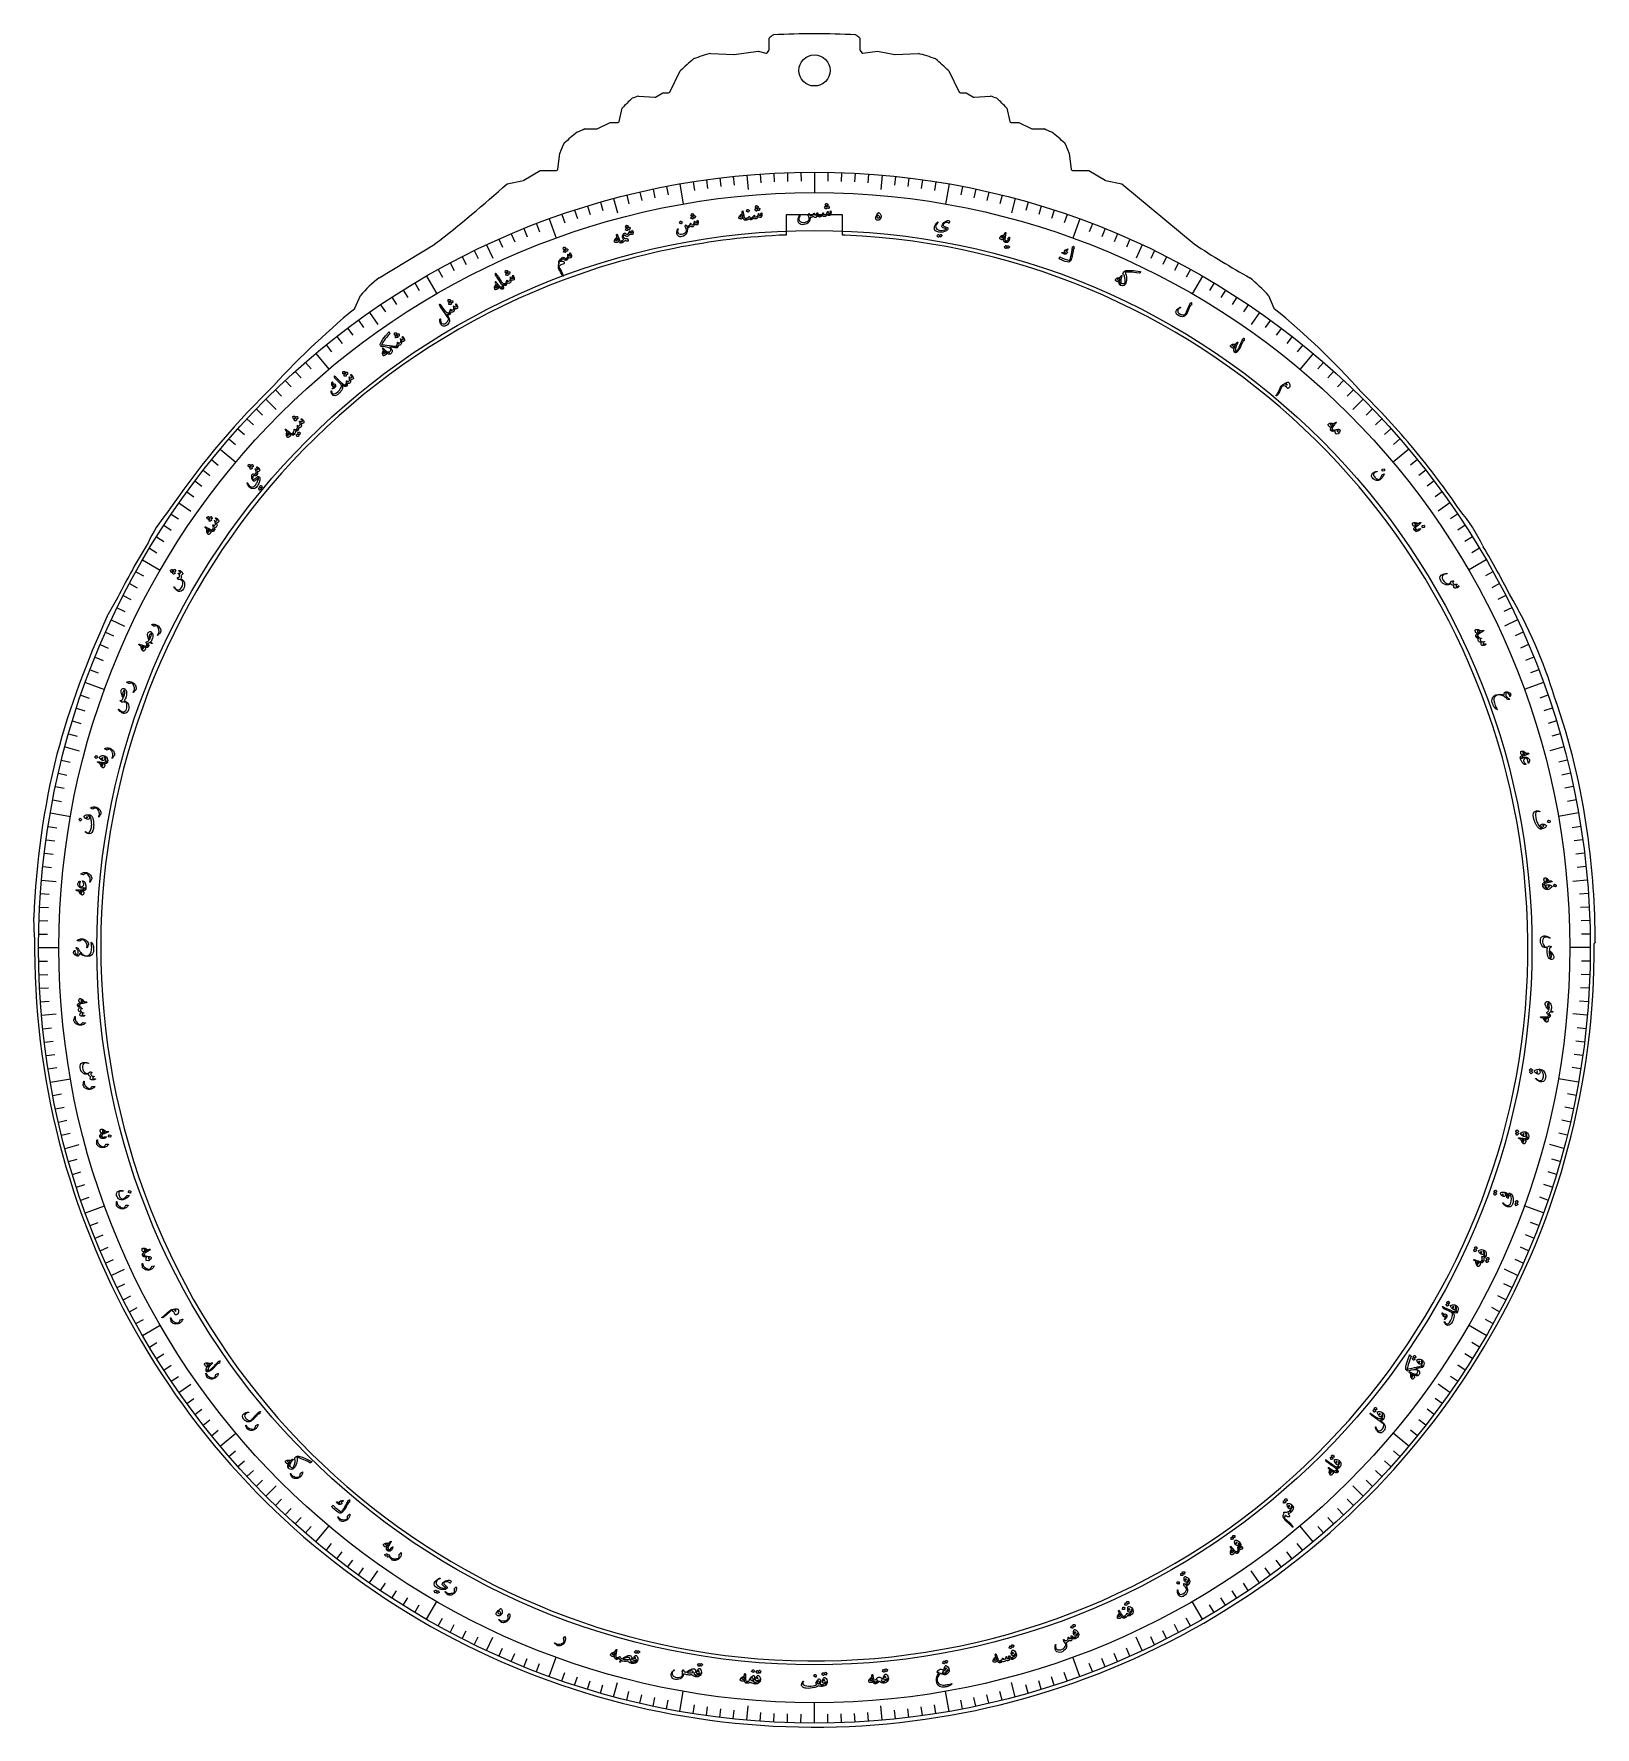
# Model space of a CAD drawing. Header units: millimetres. Extents: x -88 to 88, y -88 to 103.
import ezdxf

# ---------------------------------------------------------------- set-up
doc = ezdxf.new("R2010")
doc.units = ezdxf.units.MM
for name, color, linetype in [('CUT_INNER', 6, 'Continuous'), ('CUT_OUTER', 1, 'Continuous'), ('ENGRAVE', 7, 'Continuous'), ('ENGRAVE_FINE', 8, 'Continuous'), ('TEXT', 5, 'Continuous')]:
    doc.layers.add(name, color=color, linetype=linetype)

msp = doc.modelspace()

# ---------------------------------------------------------------- linework, layer by layer
at = {"layer": 'CUT_INNER'}
for points in [[(3.18, 82.732), (-3.18, 82.732), (-3.18, 80.4568)], [(3.4574, 80.4457), (3.18, 80.4568), (3.18, 82.732)]]:
    msp.add_lwpolyline(points, dxfattribs=at)
msp.add_circle((0, 99.0394), 1.76, dxfattribs=at)
for centre, radius, start, end in [((0, 0), 80.52, 110.390625, 87.539062), ((-0.0041, 0.0145), 80.5049, 92.260877, 110.391482)]:
    msp.add_arc(centre, radius, start, end, dxfattribs=at)
at = {"layer": 'CUT_OUTER'}
for points in [[(-5.1216, 101.3739), (-5.1216, 102.6851), (-5.1214, 102.6889)], [(5.139, 102.6889), (5.1392, 102.6851), (5.1392, 101.3739)], [(-11.6749, 100.9579), (-11.6717, 100.9578), (-9.0919, 100.8346), (-9.0781, 100.8346), (-9.0644, 100.8358), (-6.3615, 101.2048), (-6.358, 101.2051), (-6.3545, 101.2044), (-5.4714, 100.9836)], [(-5.3102, 101.0459), (-5.1468, 101.2907)], [(5.1644, 101.2907), (5.334, 101.0366)], [(5.48, 100.9714), (7.1134, 101.2047), (7.1174, 101.2051), (7.1215, 101.2045), (9.0784, 100.8372), (9.0958, 100.8349), (9.1132, 100.8348), (11.6893, 100.9578), (11.6925, 100.9579)], [(-16.3309, 96.5899), (-15.1375, 98.9767), (-15.1359, 98.9797)], [(15.1535, 98.9797), (15.1551, 98.9767), (16.3485, 96.5899)], [(-19.8343, 96.1354), (-19.8307, 96.1354), (-18.0253, 96.0154)], [(-17.9409, 96.0348), (-17.1176, 96.505), (-17.1142, 96.5068), (-17.1103, 96.507), (-16.4651, 96.507)], [(16.4827, 96.507), (17.1279, 96.507), (17.1318, 96.5068), (17.1352, 96.505), (17.9585, 96.0348)], [(18.0429, 96.0154), (19.8483, 96.1354), (19.8519, 96.1354)], [(-22.033, 93.2854), (-21.6901, 94.7726), (-21.6892, 94.7759)], [(21.7068, 94.7759), (21.7077, 94.7726), (22.0506, 93.2854)], [(-25.8922, 92.4271), (-25.8884, 92.4273), (-24.5681, 92.4273)], [(-24.501, 92.4431), (-23.0521, 93.1676), (-23.0489, 93.169), (-23.0455, 93.1691), (-22.1792, 93.1691)], [(22.1968, 93.1691), (23.0631, 93.1691), (23.0665, 93.169), (23.0697, 93.1676), (24.5186, 92.4431)], [(24.5857, 92.4273), (25.906, 92.4273), (25.9098, 92.4271)], [(-28.9673, 87.8604), (-28.7369, 89.7036), (-28.7362, 89.7072)], [(28.7538, 89.7072), (28.7545, 89.7036), (28.9849, 87.8604)], [(-34.6702, 86.2451), (-34.6666, 86.246), (-32.8416, 86.6107)], [(-32.7938, 86.6292), (-30.9648, 87.7272), (-30.9619, 87.7288), (-30.9585, 87.729), (-29.1161, 87.729)], [(29.1337, 87.729), (30.9761, 87.729), (30.9795, 87.7288), (30.9824, 87.7272), (32.8114, 86.6292)], [(32.8592, 86.6107), (34.6842, 86.246), (34.6878, 86.2451), (34.6907, 86.2429), (42.8395, 79.4527), (42.8483, 79.4459)], [(-49.1323, 75.6152), (-42.84, 79.4397), (-42.8307, 79.4459)], [(-51.8435, 72.1806), (-51.2386, 73.6312), (-51.2369, 73.6348)], [(51.2545, 73.6348), (51.2562, 73.6312), (51.8611, 72.1806)], [(75.4109, 45.3557), (75.4801, 45.241)], [(-79.7946, 37.4134), (-78.6213, 39.5306), (-78.6037, 39.5658)], [(-87.9917, 1.192), (-88.0799, 3.4064)], [(88.0975, 0.5668), (88.095, 0.564), (87.9986, 0.4676)]]:
    msp.add_lwpolyline(points, dxfattribs=at)
for centre, radius, start, end in [((-5.2716, 101.3739), 0.15, 326.278538, 360), ((-1.302, 98.1062), 5.9656, 123.872779, 129.808872), ((0.0092, 1.3479), 101.817, 87.390126, 92.60985), ((0.8608, 97.5028), 6.723, 50.479693, 55.740551), ((5.2892, 101.3739), 0.15, 180, 213.721462), ((0.4433, 83.4669), 21.9854, 129.876209, 135.122361), ((-7.0336, 82.6557), 18.8815, 104.230088, 110.52011), ((-5.435, 101.1291), 0.15, 255.963757, 326.278538), ((5.4588, 101.1199), 0.15, 213.721462, 278.130102), ((5.6494, 78.1646), 23.5807, 70.113319, 75.150982), ((2.0546, 86.1812), 18.3134, 44.335315, 50.63229), ((-9.233, 83.423), 16.8537, 132.301613, 137.653172), ((-17.5284, 87.9809), 8.4743, 105.7895, 111.077878), ((-18.0153, 96.1651), 0.15, 266.198559, 299.732338), ((-16.4651, 96.657), 0.15, 270, 333.434949), ((16.4827, 96.657), 0.15, 206.565051, 270), ((18.0329, 96.1651), 0.15, 240.267662, 273.801441), ((17.6873, 88.4047), 8.0281, 68.774893, 74.357478), ((9.0762, 83.2485), 17.1001, 42.385367, 47.659722), ((-13.915, 75.1353), 21.2426, 127.199588, 132.410394), ((-22.4977, 83.3164), 9.7225, 110.434495, 115.988738), ((-24.5681, 92.5773), 0.15, 270, 296.565051), ((-22.1792, 93.3191), 0.15, 270, 347.016842), ((22.1968, 93.3191), 0.15, 192.983158, 270), ((24.5857, 92.5773), 0.15, 243.434949, 270), ((22.6931, 83.731), 9.2719, 63.876199, 69.700568), ((14.7414, 76.106), 19.9804, 47.424843, 52.965078), ((-17.1786, 85.2347), 12.3928, 153.215193, 158.845194), ((16.3004, 84.8365), 13.3721, 21.361041, 26.578419), ((-130.2865, 192.7084), 143.0976, 307.673554, 311.927499), ((-32.871, 86.7578), 0.15, 281.299473, 300.97975), ((-29.1161, 87.879), 0.15, 270, 352.874984), ((29.1337, 87.879), 0.15, 187.125016, 270), ((32.8886, 86.7578), 0.15, 239.02025, 258.700527), ((97.6163, 162.4331), 99.4304, 236.576933, 240.829687), ((-40.7529, 64.6016), 13.8389, 127.264944, 139.25149), ((31.3224, 54.5665), 27.5842, 43.731018, 49.72837), ((5.5405, 2.2954), 90.4089, 129.42799, 137.942502), ((-51.982, 72.2383), 0.15, 313.411611, 337.365659), ((51.9996, 72.2383), 0.15, 202.634342, 226.588389), ((0.3187, 8.4724), 81.9297, 41.531707, 50.98404), ((-0.0492, 0.0404), 87.9363, 134.409677, 146.169983), ((0.1334, 0.1172), 87.8225, 39.723364, 45.535304), ((0.0414, 0.0327), 87.9472, 34.128011, 39.727406), ((-62.9556, 40.2056), 13.4219, 139.078174, 155.784974), ((59.8501, 38.2435), 17.1091, 24.563015, 40.587802), ((-0.0157, 0.0083), 87.9822, 148.70461, 153.281499), ((0.2694, 0.1548), 87.6893, 26.952225, 30.941237), ((33.0448, 13.1221), 52.6996, 16.698039, 30.538544), ((9.8229, -4.1383), 98.7817, 155.124893, 164.754853), ((13.6203, 3.2341), 74.2481, 7.501439, 19.701172), ((0.7469, 0.2865), 88.8816, 165.968502, 177.988404), ((5.1658, 0.9769), 82.9327, 359.716647, 8.284978), ((0, -0.0002), 87.9998, 179.223718, 0.304605)]:
    msp.add_arc(centre, radius, start, end, dxfattribs=at)
at = {"layer": 'ENGRAVE'}
for points in [[(-15.2031, 86.2211), (-14.803, 83.9523)], [(-7.6306, 87.218), (-7.4872, 85.5787)], [(0, 87.5512), (0, 85.2474)], [(7.6306, 87.218), (7.4872, 85.5787)], [(15.2031, 86.2211), (14.803, 83.9523)], [(-22.6599, 84.568), (-22.234, 82.9784)], [(22.6599, 84.568), (22.234, 82.9784)], [(-29.9443, 82.2712), (-29.1563, 80.1063)], [(29.9443, 82.2712), (29.1563, 80.1063)], [(-37.0007, 79.3483), (-36.3053, 77.8569)], [(37.0007, 79.3483), (36.3053, 77.8569)], [(-43.7756, 75.8216), (-42.6237, 73.8264)], [(43.7756, 75.8216), (42.6237, 73.8264)], [(-50.2173, 71.7177), (-49.2734, 70.3697)], [(50.2173, 71.7177), (49.2734, 70.3697)], [(-56.2768, 67.0681), (-54.7959, 65.3033)], [(56.2768, 67.0681), (54.7959, 65.3033)], [(-61.908, 61.908), (-60.7444, 60.7444)], [(61.908, 61.908), (60.7444, 60.7444)], [(-67.0681, 56.2768), (-65.3033, 54.7959)], [(67.0681, 56.2768), (65.3033, 54.7959)], [(-71.7177, 50.2173), (-70.3697, 49.2734)], [(71.7177, 50.2173), (70.3697, 49.2734)], [(-75.8216, 43.7756), (-73.8264, 42.6237)], [(75.8216, 43.7756), (73.8264, 42.6237)], [(-79.3483, 37.0007), (-77.8569, 36.3053)], [(79.3483, 37.0007), (77.8569, 36.3053)], [(-82.2712, 29.9443), (-80.1063, 29.1563)], [(82.2712, 29.9443), (80.1063, 29.1563)], [(-84.568, 22.6599), (-82.9784, 22.234)], [(84.568, 22.6599), (82.9784, 22.234)], [(-86.2211, 15.2031), (-83.9523, 14.803)], [(86.2211, 15.2031), (83.9523, 14.803)], [(-87.218, 7.6306), (-85.5787, 7.4872)], [(87.218, 7.6306), (85.5787, 7.4872)], [(-87.5512, 0), (-85.2474, 0)], [(87.5512, 0), (85.2474, 0)], [(-87.218, -7.6306), (-85.5787, -7.4872)], [(87.218, -7.6306), (85.5787, -7.4872)], [(-86.2211, -15.2031), (-83.9523, -14.803)], [(86.2211, -15.2031), (83.9523, -14.803)], [(-84.568, -22.6599), (-82.9784, -22.234)], [(84.568, -22.6599), (82.9784, -22.234)], [(-82.2712, -29.9443), (-80.1063, -29.1563)], [(82.2712, -29.9443), (80.1063, -29.1563)], [(-79.3483, -37.0007), (-77.8569, -36.3053)], [(79.3483, -37.0007), (77.8569, -36.3053)], [(-75.8216, -43.7756), (-73.8264, -42.6237)], [(75.8216, -43.7756), (73.8264, -42.6237)], [(-71.7177, -50.2173), (-70.3697, -49.2734)], [(71.7177, -50.2173), (70.3697, -49.2734)], [(-67.0681, -56.2768), (-65.3033, -54.7959)], [(67.0681, -56.2768), (65.3033, -54.7959)], [(-61.908, -61.908), (-60.7444, -60.7444)], [(61.908, -61.908), (60.7444, -60.7444)], [(-56.2768, -67.0681), (-54.7959, -65.3033)], [(56.2768, -67.0681), (54.7959, -65.3033)], [(-50.2173, -71.7177), (-49.2734, -70.3697)], [(50.2173, -71.7177), (49.2734, -70.3697)], [(-43.7756, -75.8216), (-42.6237, -73.8264)], [(43.7756, -75.8216), (42.6237, -73.8264)], [(-37.0007, -79.3483), (-36.3053, -77.8569)], [(37.0007, -79.3483), (36.3053, -77.8569)], [(-29.9443, -82.2712), (-29.1563, -80.1063)], [(29.9443, -82.2712), (29.1563, -80.1063)], [(-22.6599, -84.568), (-22.234, -82.9784)], [(-15.2031, -86.2211), (-14.803, -83.9523)], [(15.2031, -86.2211), (14.803, -83.9523)], [(22.6599, -84.568), (22.234, -82.9784)], [(-7.6306, -87.218), (-7.4872, -85.5787)], [(0, -87.5512), (0, -85.2474)], [(7.6306, -87.218), (7.4872, -85.5787)]]:
    msp.add_lwpolyline(points, dxfattribs=at)
for radius in [87.5512, 85.2474, 80.9688]:
    msp.add_circle((0, 0), radius, dxfattribs=at)
at = {"layer": 'ENGRAVE_FINE'}
for points in [[(-13.696, 86.4733), (-13.5416, 85.4981)], [(-12.1848, 86.6992), (-12.0474, 85.7214)], [(-10.6698, 86.8986), (-10.5495, 85.9186)], [(-9.1516, 87.0716), (-9.0484, 86.0896)], [(-6.1073, 87.3379), (-6.0384, 86.353)], [(-4.5821, 87.4312), (-4.5304, 86.4452)], [(-3.0555, 87.4979), (-3.021, 86.5111)], [(-1.528, 87.5379), (-1.5107, 86.5507)], [(1.528, 87.5379), (1.5107, 86.5507)], [(3.0555, 87.4979), (3.021, 86.5111)], [(4.5821, 87.4312), (4.5304, 86.4452)], [(6.1073, 87.3379), (6.0384, 86.353)], [(9.1516, 87.0716), (9.0484, 86.0896)], [(10.6698, 86.8986), (10.5495, 85.9186)], [(12.1848, 86.6992), (12.0474, 85.7214)], [(13.696, 86.4733), (13.5416, 85.4981)], [(-24.1324, 84.1596), (-23.8602, 83.2105)], [(-21.1806, 84.9506), (-20.9417, 83.9925)], [(-19.6947, 85.3073), (-19.4726, 84.3452)], [(-18.2029, 85.638), (-17.9976, 84.6722)], [(-16.7056, 85.9426), (-16.5172, 84.9734)], [(16.7056, 85.9426), (16.5172, 84.9734)], [(18.2029, 85.638), (17.9976, 84.6722)], [(19.6947, 85.3073), (19.4726, 84.3452)], [(21.1806, 84.9506), (20.9417, 83.9925)], [(24.1324, 84.1596), (23.8602, 83.2105)], [(-28.5039, 82.7813), (-28.1824, 81.8477)], [(-27.0548, 83.2661), (-26.7497, 82.3271)], [(-25.5975, 83.7256), (-25.3088, 82.7814)], [(25.5975, 83.7256), (25.3088, 82.7814)], [(27.0548, 83.2661), (26.7497, 82.3271)], [(28.5039, 82.7813), (28.1824, 81.8477)], [(-34.209, 80.5913), (-33.8232, 79.6824)], [(-32.7973, 81.1761), (-32.4274, 80.2606)], [(-31.3755, 81.7361), (-31.0217, 80.8143)], [(31.3755, 81.7361), (31.0217, 80.8143)], [(32.7973, 81.1761), (32.4274, 80.2606)], [(34.209, 80.5913), (33.8232, 79.6824)], [(-38.3799, 78.6905), (-37.9471, 77.8031)], [(-35.6103, 79.982), (-35.2087, 79.08)], [(35.6103, 79.982), (35.2087, 79.08)], [(38.3799, 78.6905), (37.9471, 77.8031)], [(-42.4457, 76.574), (-41.967, 75.7104)], [(-41.1028, 77.3031), (-40.6393, 76.4313)], [(-39.7474, 78.0087), (-39.2992, 77.1289)], [(39.7474, 78.0087), (39.2992, 77.1289)], [(41.1028, 77.3031), (40.6393, 76.4313)], [(42.4457, 76.574), (41.967, 75.7104)], [(-45.0922, 75.046), (-44.5837, 74.1997)], [(45.0922, 75.046), (44.5837, 74.1997)], [(-47.6838, 73.4266), (-47.146, 72.5985)], [(-46.3951, 74.2476), (-45.8718, 73.4103)], [(46.3951, 74.2476), (45.8718, 73.4103)], [(47.6838, 73.4266), (47.146, 72.5985)], [(-51.4613, 70.8304), (-50.8809, 70.0316)], [(-48.958, 72.5832), (-48.4059, 71.7647)], [(48.958, 72.5832), (48.4059, 71.7647)], [(51.4613, 70.8304), (50.8809, 70.0316)], [(-53.9019, 68.9913), (-53.294, 68.2132)], [(-52.6896, 69.9215), (-52.0954, 69.133)], [(52.6896, 69.9215), (52.0954, 69.133)], [(53.9019, 68.9913), (53.294, 68.2132)], [(-55.0978, 68.0401), (-54.4764, 67.2727)], [(55.0978, 68.0401), (54.4764, 67.2727)], [(-58.5832, 65.0632), (-57.9225, 64.3295)], [(-57.4388, 66.0757), (-56.791, 65.3306)], [(57.4388, 66.0757), (56.791, 65.3306)], [(58.5832, 65.0632), (57.9225, 64.3295)], [(-59.7098, 64.0309), (-59.0364, 63.3088)], [(59.7098, 64.0309), (59.0364, 63.3088)], [(-60.8182, 62.9791), (-60.1323, 62.2688)], [(60.8182, 62.9791), (60.1323, 62.2688)], [(-64.0309, 59.7098), (-63.3088, 59.0364)], [(-62.9791, 60.8182), (-62.2688, 60.1323)], [(62.9791, 60.8182), (62.2688, 60.1323)], [(64.0309, 59.7098), (63.3088, 59.0364)], [(-66.0757, 57.4388), (-65.3306, 56.791)], [(-65.0632, 58.5832), (-64.3295, 57.9225)], [(65.0632, 58.5832), (64.3295, 57.9225)], [(66.0757, 57.4388), (65.3306, 56.791)], [(-68.9913, 53.9019), (-68.2132, 53.294)], [(-68.0401, 55.0978), (-67.2727, 54.4764)], [(68.0401, 55.0978), (67.2727, 54.4764)], [(68.9913, 53.9019), (68.2132, 53.294)], [(-69.9215, 52.6896), (-69.133, 52.0954)], [(69.9215, 52.6896), (69.133, 52.0954)], [(-70.8304, 51.4613), (-70.0316, 50.8809)], [(70.8304, 51.4613), (70.0316, 50.8809)], [(-72.5832, 48.958), (-71.7647, 48.4059)], [(72.5832, 48.958), (71.7647, 48.4059)], [(-74.2476, 46.3951), (-73.4103, 45.8718)], [(-73.4266, 47.6838), (-72.5985, 47.146)], [(73.4266, 47.6838), (72.5985, 47.146)], [(74.2476, 46.3951), (73.4103, 45.8718)], [(-75.046, 45.0922), (-74.1997, 44.5837)], [(75.046, 45.0922), (74.1997, 44.5837)], [(-76.574, 42.4457), (-75.7104, 41.967)], [(76.574, 42.4457), (75.7104, 41.967)], [(-77.3031, 41.1028), (-76.4313, 40.6393)], [(77.3031, 41.1028), (76.4313, 40.6393)], [(-78.6905, 38.3799), (-77.8031, 37.9471)], [(-78.0087, 39.7474), (-77.1289, 39.2992)], [(78.0087, 39.7474), (77.1289, 39.2992)], [(78.6905, 38.3799), (77.8031, 37.9471)], [(-79.982, 35.6103), (-79.08, 35.2087)], [(79.982, 35.6103), (79.08, 35.2087)], [(-81.1761, 32.7973), (-80.2606, 32.4274)], [(-80.5913, 34.209), (-79.6824, 33.8232)], [(80.5913, 34.209), (79.6824, 33.8232)], [(81.1761, 32.7973), (80.2606, 32.4274)], [(-81.7361, 31.3755), (-80.8143, 31.0217)], [(81.7361, 31.3755), (80.8143, 31.0217)], [(-83.2661, 27.0548), (-82.3271, 26.7497)], [(-82.7813, 28.5039), (-81.8477, 28.1824)], [(82.7813, 28.5039), (81.8477, 28.1824)], [(83.2661, 27.0548), (82.3271, 26.7497)], [(-83.7256, 25.5975), (-82.7814, 25.3088)], [(83.7256, 25.5975), (82.7814, 25.3088)], [(-84.1596, 24.1324), (-83.2105, 23.8602)], [(84.1596, 24.1324), (83.2105, 23.8602)], [(-84.9506, 21.1806), (-83.9925, 20.9417)], [(84.9506, 21.1806), (83.9925, 20.9417)], [(-85.3073, 19.6947), (-84.3452, 19.4726)], [(85.3073, 19.6947), (84.3452, 19.4726)], [(-85.638, 18.2029), (-84.6722, 17.9976)], [(85.638, 18.2029), (84.6722, 17.9976)], [(-85.9426, 16.7056), (-84.9734, 16.5172)], [(85.9426, 16.7056), (84.9734, 16.5172)], [(-86.4733, 13.696), (-85.4981, 13.5416)], [(86.4733, 13.696), (85.4981, 13.5416)], [(-86.6992, 12.1848), (-85.7214, 12.0474)], [(86.6992, 12.1848), (85.7214, 12.0474)], [(-86.8986, 10.6698), (-85.9186, 10.5495)], [(86.8986, 10.6698), (85.9186, 10.5495)], [(-87.0716, 9.1516), (-86.0896, 9.0484)], [(87.0716, 9.1516), (86.0896, 9.0484)], [(-87.3379, 6.1073), (-86.353, 6.0384)], [(87.3379, 6.1073), (86.353, 6.0384)], [(-87.4312, 4.5821), (-86.4452, 4.5304)], [(87.4312, 4.5821), (86.4452, 4.5304)], [(-87.4979, 3.0555), (-86.5111, 3.021)], [(87.4979, 3.0555), (86.5111, 3.021)], [(-87.5379, 1.528), (-86.5507, 1.5107)], [(87.5379, 1.528), (86.5507, 1.5107)], [(-87.5379, -1.528), (-86.5507, -1.5107)], [(87.5379, -1.528), (86.5507, -1.5107)], [(-87.4979, -3.0555), (-86.5111, -3.021)], [(87.4979, -3.0555), (86.5111, -3.021)], [(-87.4312, -4.5821), (-86.4452, -4.5304)], [(87.4312, -4.5821), (86.4452, -4.5304)], [(-87.3379, -6.1073), (-86.353, -6.0384)], [(87.3379, -6.1073), (86.353, -6.0384)], [(-87.0716, -9.1516), (-86.0896, -9.0484)], [(87.0716, -9.1516), (86.0896, -9.0484)], [(-86.8986, -10.6698), (-85.9186, -10.5495)], [(86.8986, -10.6698), (85.9186, -10.5495)], [(-86.6992, -12.1848), (-85.7214, -12.0474)], [(86.6992, -12.1848), (85.7214, -12.0474)], [(-86.4733, -13.696), (-85.4981, -13.5416)], [(86.4733, -13.696), (85.4981, -13.5416)], [(-85.9426, -16.7056), (-84.9734, -16.5172)], [(85.9426, -16.7056), (84.9734, -16.5172)], [(-85.638, -18.2029), (-84.6722, -17.9976)], [(85.638, -18.2029), (84.6722, -17.9976)], [(-85.3073, -19.6947), (-84.3452, -19.4726)], [(-84.9506, -21.1806), (-83.9925, -20.9417)], [(84.9506, -21.1806), (83.9925, -20.9417)], [(85.3073, -19.6947), (84.3452, -19.4726)], [(-84.1596, -24.1324), (-83.2105, -23.8602)], [(84.1596, -24.1324), (83.2105, -23.8602)], [(-83.7256, -25.5975), (-82.7814, -25.3088)], [(-83.2661, -27.0548), (-82.3271, -26.7497)], [(83.2661, -27.0548), (82.3271, -26.7497)], [(83.7256, -25.5975), (82.7814, -25.3088)], [(-82.7813, -28.5039), (-81.8477, -28.1824)], [(82.7813, -28.5039), (81.8477, -28.1824)], [(-81.7361, -31.3755), (-80.8143, -31.0217)], [(-81.1761, -32.7973), (-80.2606, -32.4274)], [(81.1761, -32.7973), (80.2606, -32.4274)], [(81.7361, -31.3755), (80.8143, -31.0217)], [(-80.5913, -34.209), (-79.6824, -33.8232)], [(80.5913, -34.209), (79.6824, -33.8232)], [(-79.982, -35.6103), (-79.08, -35.2087)], [(79.982, -35.6103), (79.08, -35.2087)], [(-78.6905, -38.3799), (-77.8031, -37.9471)], [(78.6905, -38.3799), (77.8031, -37.9471)], [(-78.0087, -39.7474), (-77.1289, -39.2992)], [(78.0087, -39.7474), (77.1289, -39.2992)], [(-77.3031, -41.1028), (-76.4313, -40.6393)], [(-76.574, -42.4457), (-75.7104, -41.967)], [(76.574, -42.4457), (75.7104, -41.967)], [(77.3031, -41.1028), (76.4313, -40.6393)], [(-75.046, -45.0922), (-74.1997, -44.5837)], [(-74.2476, -46.3951), (-73.4103, -45.8718)], [(74.2476, -46.3951), (73.4103, -45.8718)], [(75.046, -45.0922), (74.1997, -44.5837)], [(-73.4266, -47.6838), (-72.5985, -47.146)], [(73.4266, -47.6838), (72.5985, -47.146)], [(-72.5832, -48.958), (-71.7647, -48.4059)], [(72.5832, -48.958), (71.7647, -48.4059)], [(-70.8304, -51.4613), (-70.0316, -50.8809)], [(70.8304, -51.4613), (70.0316, -50.8809)], [(-69.9215, -52.6896), (-69.133, -52.0954)], [(-68.9913, -53.9019), (-68.2132, -53.294)], [(68.9913, -53.9019), (68.2132, -53.294)], [(69.9215, -52.6896), (69.133, -52.0954)], [(-68.0401, -55.0978), (-67.2727, -54.4764)], [(68.0401, -55.0978), (67.2727, -54.4764)], [(-66.0757, -57.4388), (-65.3306, -56.791)], [(66.0757, -57.4388), (65.3306, -56.791)], [(-65.0632, -58.5832), (-64.3295, -57.9225)], [(-64.0309, -59.7098), (-63.3088, -59.0364)], [(64.0309, -59.7098), (63.3088, -59.0364)], [(65.0632, -58.5832), (64.3295, -57.9225)], [(-62.9791, -60.8182), (-62.2688, -60.1323)], [(62.9791, -60.8182), (62.2688, -60.1323)], [(-60.8182, -62.9791), (-60.1323, -62.2688)], [(60.8182, -62.9791), (60.1323, -62.2688)], [(-59.7098, -64.0309), (-59.0364, -63.3088)], [(-58.5832, -65.0632), (-57.9225, -64.3295)], [(58.5832, -65.0632), (57.9225, -64.3295)], [(59.7098, -64.0309), (59.0364, -63.3088)], [(-57.4388, -66.0757), (-56.791, -65.3306)], [(57.4388, -66.0757), (56.791, -65.3306)], [(-55.0978, -68.0401), (-54.4764, -67.2727)], [(-53.9019, -68.9913), (-53.294, -68.2132)], [(53.9019, -68.9913), (53.294, -68.2132)], [(55.0978, -68.0401), (54.4764, -67.2727)], [(-52.6896, -69.9215), (-52.0954, -69.133)], [(-51.4613, -70.8304), (-50.8809, -70.0316)], [(51.4613, -70.8304), (50.8809, -70.0316)], [(52.6896, -69.9215), (52.0954, -69.133)], [(-48.958, -72.5832), (-48.4059, -71.7647)], [(-47.6838, -73.4266), (-47.146, -72.5985)], [(47.6838, -73.4266), (47.146, -72.5985)], [(48.958, -72.5832), (48.4059, -71.7647)], [(-46.3951, -74.2476), (-45.8718, -73.4103)], [(-45.0922, -75.046), (-44.5837, -74.1997)], [(45.0922, -75.046), (44.5837, -74.1997)], [(46.3951, -74.2476), (45.8718, -73.4103)], [(-42.4457, -76.574), (-41.967, -75.7104)], [(-41.1028, -77.3031), (-40.6393, -76.4313)], [(41.1028, -77.3031), (40.6393, -76.4313)], [(42.4457, -76.574), (41.967, -75.7104)], [(-39.7474, -78.0087), (-39.2992, -77.1289)], [(-38.3799, -78.6905), (-37.9471, -77.8031)], [(38.3799, -78.6905), (37.9471, -77.8031)], [(39.7474, -78.0087), (39.2992, -77.1289)], [(-35.6103, -79.982), (-35.2087, -79.08)], [(-34.209, -80.5913), (-33.8232, -79.6824)], [(-32.7973, -81.1761), (-32.4274, -80.2606)], [(32.7973, -81.1761), (32.4274, -80.2606)], [(34.209, -80.5913), (33.8232, -79.6824)], [(35.6103, -79.982), (35.2087, -79.08)], [(-31.3755, -81.7361), (-31.0217, -80.8143)], [(-28.5039, -82.7813), (-28.1824, -81.8477)], [(28.5039, -82.7813), (28.1824, -81.8477)], [(31.3755, -81.7361), (31.0217, -80.8143)], [(-27.0548, -83.2661), (-26.7497, -82.3271)], [(-25.5975, -83.7256), (-25.3088, -82.7814)], [(-24.1324, -84.1596), (-23.8602, -83.2105)], [(-21.1806, -84.9506), (-20.9417, -83.9925)], [(21.1806, -84.9506), (20.9417, -83.9925)], [(24.1324, -84.1596), (23.8602, -83.2105)], [(25.5975, -83.7256), (25.3088, -82.7814)], [(27.0548, -83.2661), (26.7497, -82.3271)], [(-19.6947, -85.3073), (-19.4726, -84.3452)], [(-18.2029, -85.638), (-17.9976, -84.6722)], [(-16.7056, -85.9426), (-16.5172, -84.9734)], [(-13.696, -86.4733), (-13.5416, -85.4981)], [(-12.1848, -86.6992), (-12.0474, -85.7214)], [(-10.6698, -86.8986), (-10.5495, -85.9186)], [(10.6698, -86.8986), (10.5495, -85.9186)], [(12.1848, -86.6992), (12.0474, -85.7214)], [(13.696, -86.4733), (13.5416, -85.4981)], [(16.7056, -85.9426), (16.5172, -84.9734)], [(18.2029, -85.638), (17.9976, -84.6722)], [(19.6947, -85.3073), (19.4726, -84.3452)], [(-9.1516, -87.0716), (-9.0484, -86.0896)], [(-6.1073, -87.3379), (-6.0384, -86.353)], [(-4.5821, -87.4312), (-4.5304, -86.4452)], [(-3.0555, -87.4979), (-3.021, -86.5111)], [(-1.528, -87.5379), (-1.5107, -86.5507)], [(1.528, -87.5379), (1.5107, -86.5507)], [(3.0555, -87.4979), (3.021, -86.5111)], [(4.5821, -87.4312), (4.5304, -86.4452)], [(6.1073, -87.3379), (6.0384, -86.353)], [(9.1516, -87.0716), (9.0484, -86.0896)]]:
    msp.add_lwpolyline(points, dxfattribs=at)
at = {"layer": 'TEXT'}
for points in [[(-13.638, 82.6479), (-13.6354, 82.6514), (-13.6314, 82.654), (-13.626, 82.6555), (-13.6191, 82.656), (-13.5935, 82.651), (-13.5685, 82.645), (-13.5442, 82.6379), (-13.5204, 82.6298), (-13.4971, 82.6205), (-13.4741, 82.6099), (-13.4513, 82.5981), (-13.4288, 82.5849), (-13.4241, 82.5805), (-13.4216, 82.5755), (-13.4211, 82.5698), (-13.4228, 82.5634), (-13.5101, 82.3596), (-13.5129, 82.3567), (-13.5176, 82.3559), (-13.5243, 82.3573), (-13.5329, 82.3609), (-13.5385, 82.3634), (-13.5474, 82.3672), (-13.5595, 82.3724), (-13.5748, 82.3789), (-13.5932, 82.3866), (-13.6148, 82.3954), (-13.6396, 82.4052), (-13.6675, 82.416), (-13.7304, 82.2658), (-13.7341, 82.2617), (-13.7396, 82.2605), (-13.7468, 82.2621), (-13.7557, 82.2666), (-13.7633, 82.2703), (-13.7754, 82.2758), (-13.7918, 82.283), (-13.8126, 82.292), (-13.8381, 82.3027), (-13.8686, 82.315), (-13.9041, 82.329), (-13.9446, 82.3446), (-13.949, 82.3476), (-13.9513, 82.3509), (-13.9515, 82.3547), (-13.9495, 82.3587), (-13.8591, 82.5537), (-13.8565, 82.5572), (-13.8525, 82.5598), (-13.8471, 82.5613), (-13.8403, 82.5618), (-13.8222, 82.5584), (-13.8041, 82.5545), (-13.7861, 82.5501), (-13.7683, 82.5452), (-13.7506, 82.5396), (-13.7332, 82.5332), (-13.7162, 82.526), (-13.6995, 82.518)], [(-13.8493, 82.8722), (-13.8468, 82.8758), (-13.8428, 82.8783), (-13.8373, 82.8799), (-13.8305, 82.8804), (-13.8048, 82.8755), (-13.7797, 82.8695), (-13.7552, 82.8625), (-13.7314, 82.8545), (-13.708, 82.8452), (-13.6849, 82.8347), (-13.662, 82.8229), (-13.6394, 82.8098), (-13.6336, 82.8047), (-13.6302, 82.7995), (-13.6293, 82.7941), (-13.6309, 82.7887), (-13.7182, 82.5847), (-13.7219, 82.5807), (-13.7274, 82.5794), (-13.7346, 82.5811), (-13.7435, 82.5855), (-13.7512, 82.5892), (-13.7633, 82.5947), (-13.7798, 82.6019), (-13.8006, 82.6109), (-13.8262, 82.6216), (-13.8568, 82.6339), (-13.8924, 82.6479), (-13.933, 82.6636), (-13.9385, 82.6664), (-13.9416, 82.6696), (-13.9422, 82.6732), (-13.9404, 82.6773)], [(-8.1215, 83.1706), (-8.1085, 83.1873), (-8.0973, 83.1903), (-8.0878, 83.1795), (-8.0801, 83.1549), (-8.077, 83.1399), (-8.0723, 83.1191), (-8.0662, 83.0927), (-8.0585, 83.0605), (-8.0495, 83.0223), (-8.0393, 82.9777), (-8.0278, 82.9267), (-8.0152, 82.8694), (-8.0027, 82.813), (-7.9915, 82.7626), (-7.9817, 82.718), (-7.9733, 82.6793), (-7.9662, 82.6467), (-7.9604, 82.6203), (-7.9561, 82.6001), (-7.9531, 82.5861), (-7.932, 82.498), (-7.9073, 82.4304), (-7.879, 82.3832), (-7.8472, 82.3564), (-7.8256, 82.3469), (-7.8002, 82.3417), (-7.7708, 82.3409), (-7.7376, 82.3445), (-7.7176, 82.3431), (-7.7015, 82.3349), (-7.6895, 82.3198), (-7.6814, 82.2979), (-7.6768, 82.271), (-7.6751, 82.2434), (-7.6765, 82.2154), (-7.6809, 82.1867), (-7.6877, 82.1619), (-7.6959, 82.1432), (-7.7056, 82.1306), (-7.7168, 82.124), (-7.7807, 82.1186), (-7.8368, 82.125), (-7.8851, 82.1432), (-7.9257, 82.1733), (-7.9619, 82.2197), (-7.9941, 82.2823), (-8.0224, 82.361), (-8.0468, 82.4558), (-8.0756, 82.3938), (-8.1062, 82.3443), (-8.1386, 82.3072), (-8.1729, 82.2827), (-8.2016, 82.2722), (-8.2359, 82.2659), (-8.2759, 82.2636), (-8.3215, 82.2653), (-8.3701, 82.2712), (-8.4112, 82.2797), (-8.4449, 82.2908), (-8.4711, 82.3045), (-8.493, 82.3225), (-8.5083, 82.3421), (-8.517, 82.3633), (-8.519, 82.3861), (-8.5163, 82.4151), (-8.5099, 82.4477), (-8.4999, 82.4836), (-8.4862, 82.5231), (-8.4705, 82.5629), (-8.4564, 82.5948), (-8.444, 82.6188), (-8.4333, 82.6349), (-8.3713, 82.7024), (-8.3028, 82.7668), (-8.2277, 82.8281), (-8.1459, 82.8863), (-8.1538, 82.933), (-8.1601, 82.9733), (-8.1648, 83.0073), (-8.168, 83.035), (-8.1689, 83.0584), (-8.1668, 83.0796), (-8.1616, 83.0987), (-8.1535, 83.1155)], [(-8.114, 82.7386), (-8.2, 82.6993), (-8.2717, 82.6543), (-8.3291, 82.6036), (-8.3723, 82.5471), (-8.3748, 82.5397), (-8.374, 82.5333), (-8.3699, 82.5279), (-8.3625, 82.5234), (-8.3358, 82.515), (-8.3073, 82.5095), (-8.2769, 82.5067), (-8.2446, 82.5068), (-8.2104, 82.5096), (-8.1743, 82.5153), (-8.1364, 82.5238), (-8.0965, 82.535), (-8.0905, 82.5376), (-8.0842, 82.5418), (-8.0778, 82.5475), (-8.0713, 82.5548), (-8.0747, 82.5747), (-8.0787, 82.5955), (-8.0832, 82.6172), (-8.0882, 82.6397), (-8.0939, 82.6631), (-8.1, 82.6874), (-8.1068, 82.7126), (-8.114, 82.7386)], [(-7.1412, 82.3984), (-7.1212, 82.3938), (-7.1064, 82.3884), (-7.0968, 82.3823), (-7.0924, 82.3754), (-7.0896, 82.3645), (-7.0878, 82.3511), (-7.0871, 82.3351), (-7.0873, 82.3166), (-7.0916, 82.2568), (-7.0987, 82.2137), (-7.1089, 82.1873), (-7.1221, 82.1777), (-7.1887, 82.1813), (-7.257, 82.2036), (-7.327, 82.2445), (-7.3988, 82.304), (-7.4563, 82.2384), (-7.5284, 82.1866), (-7.6153, 82.1484), (-7.7168, 82.124), (-7.7282, 82.1252), (-7.7378, 82.1313), (-7.7457, 82.1421), (-7.752, 82.1578), (-7.7812, 82.2588), (-7.7844, 82.2701), (-7.7847, 82.2826), (-7.782, 82.2963), (-7.7763, 82.3112), (-7.7693, 82.323), (-7.7605, 82.3325), (-7.7499, 82.3396), (-7.7376, 82.3445), (-7.6159, 82.3744), (-7.5174, 82.4168), (-7.4423, 82.4718), (-7.3904, 82.5395), (-7.3844, 82.5487), (-7.377, 82.5555), (-7.3681, 82.56), (-7.3578, 82.5622), (-7.348, 82.5616), (-7.3408, 82.5581), (-7.336, 82.5516), (-7.3338, 82.5421), (-7.3327, 82.5329), (-7.3311, 82.525), (-7.3289, 82.5184), (-7.3263, 82.5131), (-7.2808, 82.4672), (-7.2347, 82.4328), (-7.1882, 82.4099), (-7.1412, 82.3984)], [(-7.566, 83.3317), (-7.5632, 83.3351), (-7.559, 83.3373), (-7.5535, 83.3384), (-7.5466, 83.3384), (-7.4968, 83.3234), (-7.4495, 83.3039), (-7.4045, 83.2798), (-7.3619, 83.2512), (-7.3577, 83.2466), (-7.3555, 83.2418), (-7.3556, 83.2369), (-7.3577, 83.2318), (-7.4571, 83.0351), (-7.461, 83.0303), (-7.4664, 83.0287), (-7.4734, 83.0304), (-7.4819, 83.0354), (-7.4893, 83.0396), (-7.5009, 83.046), (-7.5167, 83.0545), (-7.5368, 83.065), (-7.5614, 83.0776), (-7.5908, 83.0922), (-7.6252, 83.1088), (-7.6643, 83.1275), (-7.6696, 83.1307), (-7.6724, 83.1341), (-7.6728, 83.1378), (-7.6706, 83.1417)], [(-5.9892, 82.9713), (-5.9841, 82.9754), (-5.9777, 82.9746), (-5.97, 82.969), (-5.9611, 82.9585), (-5.951, 82.9404), (-5.9424, 82.9142), (-5.9355, 82.8798), (-5.9301, 82.8374), (-5.9259, 82.7889), (-5.9251, 82.7415), (-5.9278, 82.695), (-5.9339, 82.6496), (-5.9549, 82.5604), (-5.9807, 82.4957), (-6.0113, 82.4552), (-6.0467, 82.439), (-6.1331, 82.4377), (-6.2145, 82.4543), (-6.2908, 82.4888), (-6.3621, 82.5412), (-6.401, 82.447), (-6.4499, 82.3721), (-6.5088, 82.3163), (-6.5778, 82.2798), (-6.6521, 82.2671), (-6.7295, 82.2799), (-6.81, 82.3184), (-6.8936, 82.3824), (-6.9497, 82.2967), (-7.0065, 82.2339), (-7.0639, 82.1943), (-7.1221, 82.1777), (-7.1345, 82.1834), (-7.1476, 82.2027), (-7.1612, 82.2354), (-7.1754, 82.2818), (-7.1831, 82.328), (-7.18, 82.3629), (-7.166, 82.3863), (-7.1412, 82.3984), (-7.0306, 82.4337), (-6.936, 82.4918), (-6.8574, 82.573), (-6.7947, 82.6771), (-6.7913, 82.6828), (-6.7875, 82.6869), (-6.7832, 82.6896), (-6.7786, 82.6908), (-6.7727, 82.6906), (-6.7673, 82.6892), (-6.7625, 82.6865), (-6.7581, 82.6826), (-6.7547, 82.6696), (-6.7583, 82.6467), (-6.7687, 82.6141), (-6.7861, 82.5716), (-6.7564, 82.5424), (-6.7124, 82.5227), (-6.6541, 82.5124), (-6.5815, 82.5116), (-6.4932, 82.5376), (-6.4194, 82.6052), (-6.3602, 82.7146), (-6.3154, 82.8657), (-6.3132, 82.8734), (-6.3102, 82.879), (-6.3064, 82.8825), (-6.3019, 82.884), (-6.295, 82.8839), (-6.2888, 82.8825), (-6.2835, 82.8798), (-6.279, 82.8758), (-6.2755, 82.8699), (-6.2732, 82.8639), (-6.2721, 82.8578), (-6.2723, 82.8516), (-6.289, 82.7467), (-6.2584, 82.7234), (-6.2222, 82.7036), (-6.1804, 82.6873), (-6.133, 82.6745), (-6.0873, 82.6672), (-6.053, 82.6675), (-6.03, 82.6752), (-6.0183, 82.6903), (-6.0157, 82.7124), (-6.0203, 82.7433), (-6.0319, 82.7828), (-6.0507, 82.8311), (-6.0492, 82.8453), (-6.0384, 82.8733), (-6.0184, 82.9154), (-5.9892, 82.9713)], [(-6.3729, 83.5228), (-6.3701, 83.5261), (-6.3659, 83.5282), (-6.3603, 83.5293), (-6.3535, 83.5292), (-6.3284, 83.522), (-6.304, 83.5138), (-6.2803, 83.5046), (-6.2574, 83.4945), (-6.235, 83.4832), (-6.213, 83.4707), (-6.1913, 83.4568), (-6.17, 83.4418), (-6.1658, 83.437), (-6.1637, 83.4317), (-6.1637, 83.426), (-6.1659, 83.4198), (-6.2707, 83.2245), (-6.2737, 83.2218), (-6.2785, 83.2214), (-6.285, 83.2234), (-6.2933, 83.2277), (-6.2987, 83.2307), (-6.3072, 83.2353), (-6.3188, 83.2415), (-6.3334, 83.2493), (-6.3511, 83.2586), (-6.3719, 83.2692), (-6.3957, 83.2811), (-6.4226, 83.2943), (-6.4984, 83.1502), (-6.5024, 83.1465), (-6.508, 83.1458), (-6.515, 83.148), (-6.5234, 83.1532), (-6.5308, 83.1576), (-6.5423, 83.1641), (-6.558, 83.1727), (-6.578, 83.1835), (-6.6024, 83.1963), (-6.6317, 83.2113), (-6.6659, 83.2283), (-6.7048, 83.2474), (-6.709, 83.2508), (-6.711, 83.2543), (-6.7108, 83.258), (-6.7085, 83.2619), (-6.6014, 83.4482), (-6.5985, 83.4515), (-6.5944, 83.4537), (-6.5888, 83.4548), (-6.582, 83.4547), (-6.5642, 83.4497), (-6.5466, 83.4442), (-6.5291, 83.4383), (-6.5117, 83.4318), (-6.4945, 83.4248), (-6.4778, 83.4169), (-6.4615, 83.4082), (-6.4456, 83.3987)], [(-6.5639, 83.7647), (-6.561, 83.768), (-6.5568, 83.7702), (-6.5513, 83.7713), (-6.5444, 83.7712), (-6.5192, 83.764), (-6.4948, 83.7559), (-6.471, 83.7468), (-6.448, 83.7367), (-6.4255, 83.7255), (-6.4034, 83.713), (-6.3816, 83.6992), (-6.3603, 83.6842), (-6.3548, 83.6786), (-6.3519, 83.6731), (-6.3515, 83.6677), (-6.3536, 83.6625), (-6.4583, 83.4668), (-6.4624, 83.4631), (-6.468, 83.4624), (-6.475, 83.4646), (-6.4835, 83.4698), (-6.4908, 83.4742), (-6.5024, 83.4807), (-6.5182, 83.4893), (-6.5382, 83.5001), (-6.5627, 83.513), (-6.5921, 83.528), (-6.6264, 83.545), (-6.6655, 83.5641), (-6.6707, 83.5674), (-6.6735, 83.5709), (-6.6738, 83.5746), (-6.6716, 83.5785)], [(0.2892, 82.9356), (0.294, 82.9481), (0.3009, 82.9584), (0.31, 82.9665), (0.3213, 82.9724), (0.3359, 82.9747), (0.3502, 82.9692), (0.3642, 82.9561), (0.3778, 82.9353), (0.4381, 82.8339), (0.4998, 82.7617), (0.5627, 82.7187), (0.627, 82.7049), (0.658, 82.6969), (0.6771, 82.6713), (0.6844, 82.6278), (0.6799, 82.5666), (0.6716, 82.5301), (0.6598, 82.504), (0.6444, 82.4885), (0.6254, 82.4834), (0.539, 82.5014), (0.4611, 82.554), (0.3916, 82.6413), (0.3303, 82.7632), (0.3253, 82.7741), (0.3199, 82.7774), (0.3142, 82.7729), (0.3082, 82.7608), (0.2792, 82.6702), (0.2543, 82.5973), (0.2334, 82.5423), (0.2167, 82.5051), (0.1999, 82.4783), (0.1792, 82.4591), (0.1546, 82.4476), (0.126, 82.4438), (0.0563, 82.4499), (-0.011, 82.4704), (-0.0759, 82.5052), (-0.1384, 82.5545), (-0.2087, 82.4926), (-0.2899, 82.452), (-0.3822, 82.4329), (-0.4856, 82.4351), (-0.4885, 82.3705), (-0.4934, 82.3095), (-0.5, 82.2523), (-0.5086, 82.1987), (-0.5189, 82.1486), (-0.5311, 82.1019), (-0.5451, 82.0586), (-0.561, 82.0187), (-0.5868, 81.9654), (-0.6186, 81.9167), (-0.6566, 81.8726), (-0.7006, 81.833), (-0.8456, 81.7363), (-0.996, 81.6675), (-1.1521, 81.6267), (-1.3139, 81.6138), (-1.4999, 81.6369), (-1.6487, 81.7006), (-1.7604, 81.8052), (-1.835, 81.9508), (-1.8468, 82.0024), (-1.851, 82.0643), (-1.8474, 82.1366), (-1.8362, 82.2191), (-1.8156, 82.3102), (-1.7841, 82.408), (-1.7417, 82.5124), (-1.6882, 82.6236), (-1.6833, 82.6312), (-1.6781, 82.6367), (-1.6724, 82.64), (-1.6665, 82.6412), (-1.6585, 82.6406), (-1.6517, 82.6384), (-1.6461, 82.6347), (-1.6417, 82.6294), (-1.6388, 82.6232), (-1.6378, 82.6166), (-1.6386, 82.6096), (-1.6412, 82.6023), (-1.7033, 82.4689), (-1.7433, 82.3572), (-1.7614, 82.2671), (-1.7576, 82.1987), (-1.7016, 82.0722), (-1.6056, 81.9766), (-1.4697, 81.9117), (-1.2938, 81.8775), (-1.2071, 81.8754), (-1.1147, 81.8862), (-1.0168, 81.91), (-0.9131, 81.9466), (-0.8093, 81.9951), (-0.7207, 82.0519), (-0.6472, 82.1171), (-0.589, 82.1908), (-0.5752, 82.2884), (-0.5861, 82.3889), (-0.6219, 82.4923), (-0.6826, 82.5986), (-0.6887, 82.6107), (-0.692, 82.6225), (-0.6925, 82.634), (-0.6903, 82.6453), (-0.6355, 82.85), (-0.6277, 82.8685), (-0.6185, 82.8772), (-0.608, 82.8761), (-0.5963, 82.8651), (-0.5804, 82.8353), (-0.5651, 82.8025), (-0.5504, 82.7666), (-0.5364, 82.7277), (-0.5107, 82.6944), (-0.4588, 82.6758), (-0.3805, 82.6718), (-0.276, 82.6822), (-0.2195, 82.6985), (-0.17, 82.7274), (-0.1276, 82.7688), (-0.0922, 82.8229), (-0.0874, 82.8305), (-0.083, 82.8386), (-0.0788, 82.8471), (-0.075, 82.8561), (-0.0713, 82.8654), (-0.0676, 82.8749), (-0.0639, 82.8845), (-0.0603, 82.8943), (-0.0527, 82.9127), (-0.0449, 82.9263), (-0.0368, 82.9349), (-0.0283, 82.9386), (-0.0209, 82.9387), (-0.0135, 82.9368), (-0.0062, 82.9326), (0.0012, 82.9263), (0.0074, 82.9197), (0.0111, 82.9121), (0.0123, 82.9037), (0.0111, 82.8943), (-0.0135, 82.8229), (-0.0166, 82.8012), (-0.0135, 82.7829), (-0.0043, 82.768), (0.0111, 82.7565), (0.0594, 82.7345), (0.1086, 82.7226), (0.1588, 82.7208), (0.2099, 82.7291), (0.2268, 82.7448), (0.2456, 82.7844), (0.2664, 82.848), (0.2892, 82.9356)], [(1.8277, 83.1671), (1.8332, 83.1707), (1.8395, 83.1693), (1.8466, 83.163), (1.8545, 83.1517), (1.8629, 83.1328), (1.8689, 83.1059), (1.8726, 83.071), (1.8739, 83.0282), (1.8736, 82.9796), (1.8699, 82.9323), (1.8629, 82.8863), (1.8525, 82.8416), (1.8232, 82.7548), (1.7915, 82.6928), (1.7573, 82.6553), (1.7205, 82.6426), (1.6343, 82.6494), (1.5549, 82.6736), (1.4821, 82.715), (1.4161, 82.7739), (1.3685, 82.6838), (1.3128, 82.6138), (1.2489, 82.5638), (1.1768, 82.534), (1.1016, 82.5282), (1.0258, 82.5483), (0.9493, 82.5941), (0.872, 82.6657), (0.8081, 82.5856), (0.7457, 82.5285), (0.6848, 82.4944), (0.6254, 82.4834), (0.6135, 82.4902), (0.6023, 82.5106), (0.5918, 82.5445), (0.5821, 82.592), (0.5787, 82.6388), (0.5851, 82.6732), (0.6012, 82.6952), (0.627, 82.7049), (0.7405, 82.7296), (0.8401, 82.7787), (0.926, 82.8521), (0.9981, 82.9498), (1.002, 82.9552), (1.0062, 82.959), (1.0107, 82.9612), (1.0155, 82.9619), (1.0213, 82.9612), (1.0266, 82.9593), (1.0311, 82.9562), (1.0351, 82.9518), (1.0372, 82.9386), (1.0316, 82.9162), (1.0181, 82.8847), (0.9969, 82.844), (1.0237, 82.8121), (1.0656, 82.7884), (1.1227, 82.7727), (1.1949, 82.7651), (1.2853, 82.7826), (1.365, 82.8431), (1.4343, 82.9463), (1.4931, 83.0925), (1.496, 83.1), (1.4995, 83.1054), (1.5035, 83.1085), (1.5082, 83.1095), (1.5151, 83.1088), (1.5211, 83.1068), (1.5261, 83.1036), (1.5302, 83.0993), (1.5332, 83.093), (1.5349, 83.0869), (1.5354, 83.0807), (1.5347, 83.0746), (1.5081, 82.9717), (1.5364, 82.9456), (1.5706, 82.9225), (1.6107, 82.9023), (1.6566, 82.8851), (1.7015, 82.8736), (1.7357, 82.8706), (1.7593, 82.8761), (1.7724, 82.8901), (1.777, 82.9119), (1.7754, 82.943), (1.7675, 82.9835), (1.7533, 83.0333), (1.7562, 83.0472), (1.7695, 83.0742), (1.7934, 83.1141), (1.8277, 83.1671)], [(1.4975, 83.7522), (1.5006, 83.7552), (1.505, 83.7569), (1.5106, 83.7575), (1.5174, 83.7567), (1.5417, 83.7472), (1.5652, 83.7368), (1.5879, 83.7254), (1.6098, 83.7132), (1.6311, 83.6998), (1.6518, 83.6853), (1.6721, 83.6695), (1.6918, 83.6525), (1.6956, 83.6473), (1.6972, 83.6419), (1.6966, 83.6362), (1.6939, 83.6303), (1.5712, 83.4456), (1.5679, 83.4432), (1.5632, 83.4433), (1.5569, 83.4458), (1.5491, 83.4509), (1.5439, 83.4544), (1.5359, 83.4598), (1.525, 83.467), (1.5111, 83.4762), (1.4944, 83.4871), (1.4747, 83.4996), (1.4521, 83.5137), (1.4265, 83.5294), (1.3376, 83.393), (1.3332, 83.3897), (1.3276, 83.3895), (1.3209, 83.3924), (1.3129, 83.3983), (1.306, 83.4034), (1.2952, 83.4109), (1.2803, 83.421), (1.2615, 83.4336), (1.2383, 83.4487), (1.2106, 83.4664), (1.1782, 83.4865), (1.1412, 83.5092), (1.1373, 83.5129), (1.1357, 83.5166), (1.1362, 83.5203), (1.1389, 83.524), (1.263, 83.6994), (1.2662, 83.7024), (1.2705, 83.7042), (1.2761, 83.7048), (1.2829, 83.704), (1.3002, 83.6974), (1.3172, 83.6903), (1.3341, 83.6827), (1.3508, 83.6747), (1.3672, 83.666), (1.3831, 83.6566), (1.3985, 83.6464), (1.4135, 83.6355)], [(1.33, 84.011), (1.3332, 84.014), (1.3376, 84.0158), (1.3432, 84.0163), (1.3501, 84.0156), (1.3745, 84.0061), (1.398, 83.9957), (1.4208, 83.9844), (1.4428, 83.9722), (1.4642, 83.9589), (1.485, 83.9444), (1.5054, 83.9286), (1.5252, 83.9117), (1.5301, 83.9056), (1.5325, 83.8998), (1.5324, 83.8945), (1.5298, 83.8894), (1.4072, 83.7045), (1.4028, 83.7012), (1.3972, 83.701), (1.3904, 83.7039), (1.3824, 83.7098), (1.3755, 83.7149), (1.3646, 83.7224), (1.3497, 83.7325), (1.3308, 83.7451), (1.3076, 83.7603), (1.2797, 83.7779), (1.2472, 83.7981), (1.2101, 83.8208), (1.2052, 83.8246), (1.2027, 83.8283), (1.2028, 83.832), (1.2053, 83.8356)], [(7.1938, 82.9768), (7.2157, 82.9847), (7.2397, 82.9846), (7.2659, 82.9766), (7.2941, 82.9607), (7.3628, 82.9055), (7.4195, 82.8445), (7.4642, 82.7778), (7.4967, 82.7054), (7.517, 82.6311), (7.5246, 82.5564), (7.5195, 82.4813), (7.5016, 82.4059), (7.4756, 82.338), (7.4427, 82.2784), (7.4028, 82.2272), (7.3561, 82.1843), (7.3047, 82.151), (7.251, 82.1287), (7.1949, 82.1175), (7.1364, 82.1172), (7.0611, 82.1292), (7.0011, 82.156), (6.9564, 82.1974), (6.927, 82.2536), (6.9122, 82.3202), (6.9113, 82.3951), (6.9243, 82.4785), (6.9512, 82.5702), (6.9905, 82.6645), (7.0402, 82.7529), (7.1003, 82.8354), (7.1708, 82.9121), (7.1733, 82.9158), (7.1754, 82.9222), (7.1772, 82.9315), (7.1785, 82.9436), (7.1804, 82.9567), (7.1836, 82.9666), (7.1881, 82.9733), (7.1938, 82.9768)], [(7.3805, 82.4292), (7.3919, 82.4411), (7.3947, 82.4576), (7.3891, 82.4784), (7.3748, 82.5038), (7.3235, 82.5708), (7.2721, 82.6192), (7.2205, 82.649), (7.1688, 82.6603), (7.1436, 82.658), (7.1195, 82.6467), (7.0964, 82.6263), (7.0744, 82.5968), (7.0561, 82.5646), (7.0439, 82.5358), (7.0379, 82.5105), (7.0381, 82.4888), (7.0518, 82.4476), (7.0787, 82.4167), (7.1188, 82.3961), (7.1721, 82.3858), (7.2319, 82.3844), (7.2865, 82.3912), (7.336, 82.4061), (7.3805, 82.4292)], [(-22.3044, 80.5346), (-22.2944, 80.5533), (-22.2839, 80.5582), (-22.2727, 80.5491), (-22.2609, 80.5262), (-22.2552, 80.512), (-22.247, 80.4924), (-22.2364, 80.4674), (-22.2234, 80.437), (-22.208, 80.4009), (-22.1902, 80.3587), (-22.1702, 80.3105), (-22.1478, 80.2562), (-22.1258, 80.2028), (-22.1061, 80.155), (-22.0888, 80.1128), (-22.0738, 80.0761), (-22.0612, 80.0452), (-22.0511, 80.0202), (-22.0433, 80.001), (-22.038, 79.9877), (-22.002, 79.9046), (-21.966, 79.8423), (-21.9301, 79.8006), (-21.8941, 79.7797), (-21.8712, 79.774), (-21.8452, 79.7733), (-21.8162, 79.7776), (-21.7841, 79.7869), (-21.7641, 79.789), (-21.7469, 79.7836), (-21.7325, 79.7708), (-21.7208, 79.7506), (-21.7115, 79.7248), (-21.7052, 79.698), (-21.7017, 79.6701), (-21.7011, 79.6411), (-21.7035, 79.6156), (-21.7084, 79.5958), (-21.7158, 79.5816), (-21.7257, 79.5732), (-21.7877, 79.5569), (-21.8441, 79.5535), (-21.8948, 79.5632), (-21.94, 79.5859), (-21.9836, 79.6254), (-22.0261, 79.6814), (-22.0675, 79.7541), (-22.1078, 79.8433), (-22.1255, 79.7773), (-22.1472, 79.7232), (-22.1727, 79.6812), (-22.2023, 79.6511), (-22.2287, 79.6359), (-22.2615, 79.6237), (-22.3005, 79.6145), (-22.3457, 79.6084), (-22.3946, 79.6058), (-22.4365, 79.6071), (-22.4716, 79.6123), (-22.4998, 79.6212), (-22.5245, 79.6352), (-22.5429, 79.6519), (-22.5551, 79.6713), (-22.561, 79.6934), (-22.5634, 79.7225), (-22.5627, 79.7556), (-22.559, 79.7928), (-22.5522, 79.834), (-22.5436, 79.876), (-22.5352, 79.9098), (-22.5272, 79.9356), (-22.5193, 79.9533), (-22.47, 80.0304), (-22.4135, 80.1057), (-22.3501, 80.179), (-22.2795, 80.2503), (-22.2953, 80.295), (-22.3084, 80.3336), (-22.3189, 80.3663), (-22.3268, 80.393), (-22.3317, 80.4159), (-22.3333, 80.4372), (-22.3315, 80.4568), (-22.3264, 80.4749)], [(-21.5892, 80.291), (-21.5771, 80.2571), (-21.5556, 80.2204), (-21.5247, 80.1807), (-21.4844, 80.1382), (-21.4674, 80.123), (-21.4502, 80.1091), (-21.4329, 80.0966), (-21.4155, 80.0853), (-21.398, 80.0753), (-21.3803, 80.0667), (-21.3625, 80.0593), (-21.3446, 80.0533), (-21.3366, 80.0515), (-21.3266, 80.0501), (-21.3144, 80.0492), (-21.3001, 80.0486), (-21.2836, 80.0483), (-21.265, 80.0481), (-21.2441, 80.0479), (-21.2211, 80.0479), (-21.2026, 80.0477), (-21.1852, 80.0469), (-21.169, 80.0457), (-21.154, 80.0441), (-21.1398, 80.042), (-21.1261, 80.0396), (-21.1131, 80.037), (-21.1005, 80.034), (-21.0799, 80.0275), (-21.0635, 80.0164), (-21.0513, 80.0007), (-21.0432, 79.9804), (-21.03, 79.9212), (-21.0206, 79.868), (-21.015, 79.8208), (-21.0132, 79.7796), (-21.0141, 79.7628), (-21.0199, 79.7523), (-21.0306, 79.7483), (-21.046, 79.7505), (-21.1607, 79.777), (-21.2524, 79.7932), (-21.3212, 79.7992), (-21.3671, 79.7951), (-21.404, 79.7814), (-21.4461, 79.7586), (-21.4934, 79.7268), (-21.5457, 79.6858), (-21.572, 79.6643), (-21.5971, 79.6448), (-21.621, 79.6274), (-21.6437, 79.6121), (-21.6654, 79.5989), (-21.6863, 79.5881), (-21.7064, 79.5795), (-21.7257, 79.5732), (-21.74, 79.5728), (-21.7547, 79.5793), (-21.7696, 79.5928), (-21.7849, 79.6131), (-21.799, 79.6385), (-21.8097, 79.6644), (-21.8171, 79.6909), (-21.8212, 79.718), (-21.8207, 79.7429), (-21.8143, 79.7626), (-21.8021, 79.7773), (-21.7841, 79.7869), (-21.6975, 79.8226), (-21.6248, 79.8608), (-21.5662, 79.9015), (-21.5216, 79.9447), (-21.5844, 80.0231), (-21.6281, 80.1085), (-21.6528, 80.2009), (-21.6582, 80.3004), (-21.644, 80.3627), (-21.6278, 80.3819), (-21.6095, 80.358), (-21.5892, 80.291)], [(-21.6031, 80.2949), (-21.6124, 80.2781), (-21.6202, 80.2661), (-21.6265, 80.259), (-21.6311, 80.2568), (-21.6458, 80.2608), (-21.6556, 80.2693), (-21.6605, 80.2823), (-21.6606, 80.2998), (-21.6345, 80.4336), (-21.5861, 80.539), (-21.5156, 80.6158), (-21.4229, 80.6641), (-21.3919, 80.6667), (-21.3581, 80.6564), (-21.3215, 80.6332), (-21.2822, 80.5969), (-21.2448, 80.5631), (-21.205, 80.5416), (-21.1626, 80.5325), (-21.1179, 80.5358), (-21.0429, 80.5702), (-20.9752, 80.6399), (-20.9145, 80.7448), (-20.8609, 80.8849), (-20.8534, 80.9), (-20.8447, 80.9088), (-20.8346, 80.9113), (-20.8232, 80.9074), (-20.812, 80.8974), (-20.8055, 80.8833), (-20.8037, 80.8652), (-20.8066, 80.843), (-20.8111, 80.8214), (-20.8141, 80.8049), (-20.8155, 80.7936), (-20.8153, 80.7874), (-20.8084, 80.7704), (-20.7974, 80.7577), (-20.7825, 80.7492), (-20.7635, 80.7448), (-20.6968, 80.7389), (-20.6398, 80.7404), (-20.5922, 80.7492), (-20.5542, 80.7653), (-20.5507, 80.7745), (-20.5597, 80.7893), (-20.5814, 80.8099), (-20.6157, 80.836), (-20.6194, 80.8389), (-20.6217, 80.8421), (-20.6225, 80.8457), (-20.6217, 80.8497), (-20.5711, 81.0125), (-20.5681, 81.0159), (-20.5646, 81.0173), (-20.5606, 81.0166), (-20.556, 81.0137), (-20.5141, 80.9698), (-20.485, 80.9073), (-20.4688, 80.8264), (-20.4654, 80.727), (-20.4664, 80.6998), (-20.4681, 80.6745), (-20.4706, 80.6511), (-20.4739, 80.6296), (-20.478, 80.6101), (-20.4829, 80.5927), (-20.4888, 80.5775), (-20.4955, 80.5644), (-20.5116, 80.5432), (-20.5336, 80.5268), (-20.5617, 80.5152), (-20.5957, 80.5084), (-20.6748, 80.5034), (-20.7458, 80.5054), (-20.8089, 80.5146), (-20.8639, 80.5308), (-20.8672, 80.5327), (-20.8706, 80.5323), (-20.8741, 80.5296), (-20.8776, 80.5247), (-20.9226, 80.4341), (-20.9801, 80.3652), (-21.0502, 80.3181), (-21.133, 80.2927), (-21.1825, 80.293), (-21.2331, 80.3095), (-21.2848, 80.3423), (-21.3377, 80.3913), (-21.3572, 80.4079), (-21.3777, 80.4195), (-21.3991, 80.4261), (-21.4214, 80.4276), (-21.4755, 80.4184), (-21.5223, 80.3988), (-21.5619, 80.3686), (-21.5941, 80.3279), (-21.5992, 80.3179), (-21.6024, 80.3091), (-21.6037, 80.3014), (-21.6031, 80.2949)], [(-21.2577, 81.5423), (-21.2554, 81.546), (-21.2517, 81.5489), (-21.2464, 81.5509), (-21.2396, 81.5521), (-21.2135, 81.5495), (-21.1879, 81.5458), (-21.1628, 81.541), (-21.1383, 81.5352), (-21.1141, 81.5281), (-21.0901, 81.5197), (-21.0662, 81.51), (-21.0425, 81.4989), (-21.0361, 81.4944), (-21.0323, 81.4895), (-21.031, 81.4843), (-21.0321, 81.4788), (-21.1011, 81.2677), (-21.1045, 81.2633), (-21.1098, 81.2616), (-21.1172, 81.2625), (-21.1265, 81.2662), (-21.1345, 81.2692), (-21.1471, 81.2735), (-21.1642, 81.2793), (-21.1858, 81.2863), (-21.2123, 81.2947), (-21.2439, 81.3042), (-21.2807, 81.315), (-21.3227, 81.3269), (-21.3285, 81.3292), (-21.3318, 81.3321), (-21.3327, 81.3357), (-21.3313, 81.3399)], [(-21.0266, 81.3378), (-21.0244, 81.3416), (-21.0206, 81.3445), (-21.0153, 81.3465), (-21.0085, 81.3476), (-20.9825, 81.3449), (-20.957, 81.3412), (-20.932, 81.3363), (-20.9076, 81.3304), (-20.8835, 81.3232), (-20.8595, 81.3148), (-20.8357, 81.305), (-20.8121, 81.2939), (-20.8071, 81.2899), (-20.8041, 81.2852), (-20.8031, 81.2795), (-20.8042, 81.2731), (-20.8733, 81.0622), (-20.8758, 81.059), (-20.8805, 81.0578), (-20.8873, 81.0586), (-20.8962, 81.0614), (-20.902, 81.0634), (-20.9112, 81.0664), (-20.9238, 81.0705), (-20.9396, 81.0756), (-20.9587, 81.0816), (-20.9811, 81.0884), (-21.0067, 81.0959), (-21.0356, 81.1042), (-21.085, 80.9489), (-21.0884, 80.9445), (-21.0937, 80.9428), (-21.101, 80.9438), (-21.1103, 80.9474), (-21.1183, 80.9504), (-21.1308, 80.9548), (-21.1479, 80.9605), (-21.1694, 80.9676), (-21.1959, 80.9759), (-21.2274, 80.9855), (-21.2641, 80.9962), (-21.3059, 81.0081), (-21.3106, 81.0107), (-21.3132, 81.0138), (-21.3137, 81.0175), (-21.3121, 81.0217), (-21.2391, 81.2241), (-21.2369, 81.2279), (-21.2331, 81.2307), (-21.2278, 81.2328), (-21.2211, 81.2339), (-21.2026, 81.2321), (-21.1843, 81.2298), (-21.1659, 81.227), (-21.1476, 81.2238), (-21.1295, 81.2199), (-21.1116, 81.215), (-21.094, 81.2094), (-21.0766, 81.2028)], [(-14.5429, 81.5636), (-14.5374, 81.5784), (-14.5294, 81.586), (-14.5189, 81.5867), (-14.5059, 81.5802), (-14.4981, 81.5744), (-14.4892, 81.5669), (-14.479, 81.5578), (-14.4675, 81.547), (-14.4551, 81.5347), (-14.4417, 81.521), (-14.4275, 81.5059), (-14.4124, 81.4893), (-14.3918, 81.4722), (-14.367, 81.4617), (-14.3381, 81.4579), (-14.3052, 81.4607), (-14.2819, 81.4615), (-14.263, 81.455), (-14.2485, 81.4412), (-14.2382, 81.42), (-14.2324, 81.3962), (-14.2301, 81.3696), (-14.2313, 81.3402), (-14.2361, 81.3079), (-14.2423, 81.2806), (-14.2495, 81.2606), (-14.2577, 81.2479), (-14.2669, 81.2426), (-14.3416, 81.2294), (-14.3331, 81.0875), (-14.3433, 80.9479), (-14.372, 80.8107), (-14.4191, 80.6757), (-14.5025, 80.5351), (-14.6226, 80.4215), (-14.7792, 80.3346), (-14.9726, 80.2744), (-15.0755, 80.2602), (-15.1711, 80.2647), (-15.2596, 80.288), (-15.3409, 80.3301), (-15.4096, 80.387), (-15.4624, 80.4541), (-15.4992, 80.5314), (-15.5201, 80.619), (-15.5244, 80.6679), (-15.5241, 80.722), (-15.5194, 80.7811), (-15.5102, 80.8452), (-15.4968, 80.9145), (-15.4795, 80.9886), (-15.4582, 81.0678), (-15.433, 81.1519), (-15.4303, 81.159), (-15.4266, 81.1644), (-15.422, 81.1681), (-15.4165, 81.1701), (-15.4086, 81.1709), (-15.4016, 81.1704), (-15.3956, 81.1684), (-15.3906, 81.165), (-15.3859, 81.1591), (-15.3837, 81.1519), (-15.3841, 81.1432), (-15.387, 81.1331), (-15.418, 81.0174), (-15.4367, 80.9226), (-15.4431, 80.8485), (-15.4372, 80.7953), (-15.3801, 80.6601), (-15.287, 80.5728), (-15.1578, 80.5331), (-14.9927, 80.541), (-14.8087, 80.5884), (-14.654, 80.659), (-14.5284, 80.7532), (-14.4318, 80.871), (-14.4443, 81.0136), (-14.4706, 81.1409), (-14.5107, 81.253), (-14.5645, 81.3498), (-14.5735, 81.3639), (-14.5797, 81.3752), (-14.5832, 81.3835), (-14.584, 81.3888)], [(-15.153, 82.0107), (-15.1505, 82.0143), (-15.1466, 82.0169), (-15.1412, 82.0185), (-15.1344, 82.0191), (-15.0836, 82.0088), (-15.0348, 81.9937), (-14.9879, 81.9738), (-14.943, 81.9491), (-14.9383, 81.945), (-14.9358, 81.9404), (-14.9354, 81.9355), (-14.9371, 81.9302), (-15.0175, 81.7253), (-15.0209, 81.7202), (-15.0262, 81.7181), (-15.0333, 81.7191), (-15.0422, 81.7233), (-15.0499, 81.7269), (-15.062, 81.7322), (-15.0785, 81.7391), (-15.0994, 81.7478), (-15.125, 81.7581), (-15.1555, 81.7699), (-15.1911, 81.7834), (-15.2317, 81.7983), (-15.2373, 81.8011), (-15.2404, 81.8042), (-15.2411, 81.8079), (-15.2393, 81.8119)], [(-13.2076, 82.132), (-13.2029, 82.1365), (-13.1964, 82.1363), (-13.1883, 82.1314), (-13.1784, 82.1217), (-13.1668, 82.1046), (-13.156, 82.0792), (-13.1461, 82.0456), (-13.1371, 82.0037), (-13.1286, 81.9559), (-13.1237, 81.9087), (-13.1223, 81.8622), (-13.1245, 81.8163), (-13.1376, 81.7257), (-13.1576, 81.6589), (-13.1846, 81.6159), (-13.2184, 81.5968), (-13.3044, 81.5879), (-13.3869, 81.5973), (-13.4659, 81.625), (-13.5415, 81.671), (-13.572, 81.5738), (-13.6142, 81.4948), (-13.668, 81.4342), (-13.7336, 81.3918), (-13.8065, 81.3726), (-13.8847, 81.3787), (-13.9682, 81.4099), (-14.0571, 81.4664), (-14.1056, 81.3761), (-14.1566, 81.3087), (-14.2104, 81.2642), (-14.2669, 81.2426), (-14.2798, 81.2472), (-14.2944, 81.2652), (-14.3109, 81.2967), (-14.329, 81.3416), (-14.3408, 81.387), (-14.3407, 81.422), (-14.3288, 81.4466), (-14.3052, 81.4607), (-14.1981, 81.5055), (-14.1089, 81.5718), (-14.0377, 81.6594), (-13.9844, 81.7686), (-13.9815, 81.7746), (-13.978, 81.7791), (-13.974, 81.7821), (-13.9694, 81.7837), (-13.9636, 81.784), (-13.9581, 81.7831), (-13.953, 81.7808), (-13.9484, 81.7773), (-13.9439, 81.7646), (-13.9454, 81.7416), (-13.953, 81.7081), (-13.9665, 81.6643), (-13.9344, 81.6378), (-13.8889, 81.622), (-13.8299, 81.6169), (-13.7575, 81.6224), (-13.6718, 81.656), (-13.6042, 81.7298), (-13.5547, 81.8439), (-13.5233, 81.9983), (-13.5218, 82.0062), (-13.5193, 82.0121), (-13.5159, 82.0159), (-13.5115, 82.0177), (-13.5045, 82.0182), (-13.4983, 82.0174), (-13.4928, 82.0152), (-13.488, 82.0116), (-13.4839, 82.006), (-13.4811, 82.0003), (-13.4795, 81.9943), (-13.4791, 81.9881), (-13.4866, 81.8821), (-13.4541, 81.8616), (-13.4163, 81.845), (-13.3733, 81.8324), (-13.325, 81.8238), (-13.2788, 81.8205), (-13.2446, 81.8238), (-13.2223, 81.8334), (-13.212, 81.8496), (-13.2114, 81.8718), (-13.2186, 81.9021), (-13.2337, 81.9405), (-13.2567, 81.987), (-13.2563, 82.0012), (-13.248, 82.0301), (-13.2318, 82.0737), (-13.2076, 82.132)], [(15.1486, 81.8037), (15.0749, 81.8444), (14.9873, 81.8616), (14.8861, 81.8552), (14.7712, 81.8252), (14.6956, 81.7904), (14.6296, 81.7444), (14.5732, 81.6873), (14.5265, 81.619), (14.5206, 81.6048), (14.5175, 81.5894), (14.5174, 81.5729), (14.5202, 81.5552), (14.5493, 81.4965), (14.6067, 81.446), (14.6923, 81.4034), (14.806, 81.3687), (14.9184, 81.3355), (14.9976, 81.2979), (15.0435, 81.2561), (15.0562, 81.2101), (15.042, 81.1214), (15.0102, 81.046), (14.9606, 80.9838), (14.8934, 80.9349), (14.6922, 80.8445), (14.4856, 80.7882), (14.2735, 80.7658), (14.0555, 80.7773), (13.8251, 80.8339), (13.6626, 80.9346), (13.5677, 81.0797), (13.5406, 81.2695), (13.5538, 81.3689), (13.5859, 81.474), (13.637, 81.5846), (13.7071, 81.7007), (13.7302, 81.7324), (13.7534, 81.7629), (13.777, 81.792), (13.8008, 81.8198), (13.825, 81.8464), (13.8499, 81.872), (13.8753, 81.8966), (13.9014, 81.9201), (13.9149, 81.9293), (13.926, 81.9321), (13.9348, 81.9284), (13.9412, 81.9183), (13.9437, 81.9066), (13.9429, 81.8955), (13.9388, 81.885), (13.9313, 81.875), (13.8042, 81.7312), (13.7207, 81.5961), (13.6806, 81.47), (13.6835, 81.3528), (13.7342, 81.2214), (13.8238, 81.1194), (13.9522, 81.0468), (14.1196, 81.0035), (14.3401, 80.9827), (14.544, 80.9927), (14.7314, 81.0338), (14.9024, 81.1059), (14.9132, 81.1127), (14.9182, 81.1205), (14.9175, 81.1294), (14.9111, 81.1393), (14.8816, 81.161), (14.8279, 81.1846), (14.7499, 81.21), (14.6477, 81.2373), (14.5444, 81.2693), (14.4681, 81.3082), (14.4188, 81.3541), (14.3966, 81.4071), (14.3923, 81.4655), (14.3987, 81.5249), (14.4159, 81.5851), (14.4439, 81.6462), (14.5203, 81.7625), (14.616, 81.865), (14.7311, 81.9536), (14.8657, 82.0282), (14.901, 82.0453), (14.9348, 82.0594), (14.9673, 82.0707), (14.9982, 82.0792), (15.0276, 82.0849), (15.0552, 82.0881), (15.0812, 82.0888), (15.1054, 82.087), (15.1966, 82.0613), (15.246, 82.0103), (15.2536, 81.9343), (15.2194, 81.8332), (15.203, 81.8073), (15.1857, 81.7937), (15.1676, 81.7926), (15.1486, 81.8037)], [(14.2215, 80.5283), (14.225, 80.5308), (14.2295, 80.5319), (14.235, 80.5316), (14.2415, 80.5298), (14.2634, 80.5167), (14.2844, 80.5028), (14.3045, 80.4882), (14.3237, 80.4727), (14.3421, 80.4563), (14.3599, 80.4388), (14.3769, 80.4201), (14.3933, 80.4003), (14.3961, 80.3946), (14.3968, 80.389), (14.3954, 80.3835), (14.3918, 80.3781), (14.2446, 80.2143), (14.241, 80.2124), (14.2364, 80.2133), (14.2308, 80.2168), (14.224, 80.223), (14.2196, 80.2284), (14.2122, 80.236), (14.2018, 80.2459), (14.1885, 80.258), (14.172, 80.2725), (14.1523, 80.2897), (14.1294, 80.3094), (14.1032, 80.3317), (13.9877, 80.2045), (13.9828, 80.2009), (13.9772, 80.2008), (13.9711, 80.2042), (13.9643, 80.2111), (13.9585, 80.2171), (13.9492, 80.2262), (13.9364, 80.2385), (13.9202, 80.2538), (13.9003, 80.2722), (13.8762, 80.2938), (13.8482, 80.3187), (13.816, 80.3467), (13.8129, 80.351), (13.8119, 80.3549), (13.813, 80.3584), (13.8161, 80.3616), (13.9637, 80.5185), (13.9672, 80.521), (13.9717, 80.5221), (13.9772, 80.5218), (13.9836, 80.52), (14.0025, 80.51), (14.0206, 80.4989), (14.0379, 80.4869), (14.0544, 80.474), (14.0701, 80.4602), (14.0851, 80.4458), (14.0994, 80.4307), (14.1129, 80.415)], [(21.5603, 80.737), (21.5783, 80.7481), (21.5899, 80.7469), (21.5949, 80.7335), (21.5935, 80.7077), (21.5912, 80.6926), (21.5883, 80.6716), (21.5848, 80.6446), (21.5806, 80.6118), (21.5757, 80.5729), (21.5696, 80.5275), (21.5625, 80.4758), (21.5542, 80.4176), (21.5462, 80.3604), (21.5389, 80.3093), (21.5325, 80.2641), (21.5268, 80.2249), (21.522, 80.1919), (21.5181, 80.1652), (21.5151, 80.1447), (21.513, 80.1305), (21.5019, 80.0407), (21.5013, 79.9687), (21.5112, 79.9145), (21.5317, 79.8783), (21.5485, 79.8618), (21.5705, 79.848), (21.5977, 79.837), (21.6301, 79.8287), (21.6484, 79.8204), (21.6605, 79.8071), (21.6665, 79.7887), (21.6663, 79.7654), (21.6613, 79.7385), (21.6532, 79.7122), (21.642, 79.6864), (21.6278, 79.661), (21.6128, 79.6403), (21.5986, 79.6256), (21.585, 79.6172), (21.5722, 79.6149), (21.5105, 79.6323), (21.4602, 79.6579), (21.4214, 79.692), (21.3939, 79.7344), (21.3763, 79.7905), (21.3681, 79.8604), (21.3691, 79.944), (21.3796, 80.0414), (21.3309, 79.9934), (21.2848, 79.9578), (21.2415, 79.9345), (21.2008, 79.9235), (21.1702, 79.9238), (21.1359, 79.9298), (21.0976, 79.9417), (21.0555, 79.9593), (21.0121, 79.9819), (20.9766, 80.0042), (20.9489, 80.0264), (20.9291, 80.0484), (20.9149, 80.073), (20.9075, 80.0967), (20.9068, 80.1196), (20.9129, 80.1417), (20.9256, 80.168), (20.943, 80.1962), (20.965, 80.2264), (20.9917, 80.2585), (21.0204, 80.2903), (21.0447, 80.3152), (21.0648, 80.3333), (21.0805, 80.3446), (21.1621, 80.3862), (21.2489, 80.4225), (21.3408, 80.4535), (21.4377, 80.4793), (21.4467, 80.5258), (21.455, 80.5658), (21.4625, 80.5993), (21.4692, 80.6263), (21.4765, 80.6485), (21.486, 80.6677), (21.4975, 80.6837), (21.511, 80.6967)], [(21.4158, 80.3298), (21.3215, 80.3232), (21.2386, 80.3062), (21.167, 80.2788), (21.1067, 80.241), (21.1018, 80.235), (21.1003, 80.2287), (21.1022, 80.2222), (21.1076, 80.2154), (21.1297, 80.1982), (21.1544, 80.183), (21.182, 80.1698), (21.2122, 80.1585), (21.2452, 80.1492), (21.281, 80.1418), (21.3195, 80.1365), (21.3608, 80.133), (21.3674, 80.1333), (21.3747, 80.1351), (21.3827, 80.1382), (21.3914, 80.1427), (21.3951, 80.1626), (21.3987, 80.1834), (21.4021, 80.2053), (21.4052, 80.2282), (21.4082, 80.252), (21.4109, 80.277), (21.4134, 80.3029), (21.4158, 80.3298)], [(-28.3037, 79.0716), (-28.3018, 79.0755), (-28.2983, 79.0787), (-28.2932, 79.0812), (-28.2866, 79.0829), (-28.2604, 79.0826), (-28.2347, 79.0812), (-28.2094, 79.0786), (-28.1845, 79.0749), (-28.1598, 79.07), (-28.1352, 79.0637), (-28.1107, 79.0562), (-28.0861, 79.0473), (-28.0794, 79.0433), (-28.0752, 79.0387), (-28.0733, 79.0337), (-28.074, 79.0281), (-28.1237, 78.8118), (-28.1266, 78.8072), (-28.1318, 78.805), (-28.1391, 78.8053), (-28.1487, 78.8081), (-28.1569, 78.8104), (-28.1698, 78.8136), (-28.1873, 78.8178), (-28.2094, 78.823), (-28.2365, 78.829), (-28.2687, 78.8357), (-28.3062, 78.8432), (-28.349, 78.8514), (-28.3549, 78.8532), (-28.3585, 78.8558), (-28.3597, 78.8593), (-28.3586, 78.8636)], [(-28.056, 78.8882), (-28.0541, 78.8921), (-28.0506, 78.8953), (-28.0455, 78.8978), (-28.0389, 78.8995), (-28.0128, 78.8991), (-27.9871, 78.8976), (-27.9619, 78.895), (-27.9371, 78.8912), (-27.9125, 78.8862), (-27.888, 78.8799), (-27.8635, 78.8722), (-27.839, 78.8632), (-27.8337, 78.8597), (-27.8303, 78.8552), (-27.8288, 78.8497), (-27.8293, 78.8432), (-27.879, 78.6272), (-27.8813, 78.6238), (-27.8858, 78.6222), (-27.8926, 78.6224), (-27.9017, 78.6244), (-27.9077, 78.6258), (-27.9171, 78.628), (-27.9299, 78.631), (-27.9461, 78.6347), (-27.9656, 78.639), (-27.9884, 78.6438), (-28.0145, 78.649), (-28.0439, 78.6547), (-28.0792, 78.4958), (-28.0821, 78.4911), (-28.0873, 78.489), (-28.0946, 78.4893), (-28.1041, 78.4921), (-28.1123, 78.4944), (-28.1252, 78.4976), (-28.1426, 78.5018), (-28.1647, 78.507), (-28.1916, 78.513), (-28.2238, 78.5198), (-28.2612, 78.5272), (-28.3038, 78.5354), (-28.3087, 78.5376), (-28.3116, 78.5405), (-28.3124, 78.5441), (-28.3112, 78.5485), (-28.2568, 78.7564), (-28.2549, 78.7603), (-28.2514, 78.7635), (-28.2464, 78.766), (-28.2397, 78.7677), (-28.2213, 78.7675), (-28.2028, 78.7669), (-28.1844, 78.7657), (-28.1659, 78.7641), (-28.1475, 78.7617), (-28.1293, 78.7585), (-28.1113, 78.7544), (-28.0935, 78.7494)], [(-27.585, 78.4178), (-27.5843, 78.4285), (-27.5811, 78.4348), (-27.5755, 78.4368), (-27.5673, 78.4345), (-27.5158, 78.3968), (-27.4746, 78.3379), (-27.4436, 78.2578), (-27.4227, 78.1565), (-27.4187, 78.1112), (-27.4182, 78.0675), (-27.4211, 78.0255), (-27.4276, 77.9853), (-27.4371, 77.9485), (-27.4476, 77.9202), (-27.4591, 77.9003), (-27.4717, 77.8889), (-27.5501, 77.8635), (-27.6308, 77.8574), (-27.7139, 77.8706), (-27.7994, 77.9032), (-27.822, 77.7887), (-27.8559, 77.7007), (-27.901, 77.6389), (-27.9575, 77.6033), (-27.9674, 77.6032), (-27.9786, 77.6095), (-27.9911, 77.6221), (-28.005, 77.6412), (-28.0386, 77.7051), (-28.0544, 77.7548), (-28.0524, 77.7903), (-28.0326, 77.8117), (-27.9753, 77.8443), (-27.9278, 77.8814), (-27.8902, 77.9232), (-27.8622, 77.9696), (-27.8432, 78.0246), (-27.8322, 78.092), (-27.8292, 78.172), (-27.8341, 78.2644), (-27.8333, 78.276), (-27.8296, 78.2849), (-27.8231, 78.2914), (-27.8137, 78.2952), (-27.8029, 78.2959), (-27.7949, 78.2921), (-27.7895, 78.2837), (-27.7867, 78.2708), (-27.7799, 78.2208), (-27.7725, 78.1812), (-27.7645, 78.1519), (-27.756, 78.1329), (-27.7439, 78.121), (-27.7246, 78.1107), (-27.6981, 78.102), (-27.6642, 78.0949), (-27.6251, 78.0913), (-27.5851, 78.0922), (-27.544, 78.0977), (-27.502, 78.1078), (-27.5018, 78.1079), (-27.5014, 78.108), (-27.5007, 78.1083), (-27.4997, 78.1086), (-27.4988, 78.1114), (-27.5002, 78.1156), (-27.5037, 78.1214), (-27.5093, 78.1287), (-27.5184, 78.1379), (-27.5322, 78.1494), (-27.5508, 78.1631), (-27.574, 78.179), (-27.5781, 78.1819), (-27.5811, 78.1863), (-27.583, 78.192), (-27.5837, 78.1991)], [(-22.2227, 80.1103), (-22.3006, 80.0569), (-22.3635, 80.0002), (-22.4114, 79.9403), (-22.4442, 79.8773), (-22.4454, 79.8696), (-22.4435, 79.8634), (-22.4385, 79.8587), (-22.4304, 79.8556), (-22.4027, 79.8519), (-22.3737, 79.8514), (-22.3432, 79.8539), (-22.3114, 79.8595), (-22.2783, 79.8682), (-22.2437, 79.88), (-22.2078, 79.8949), (-22.1705, 79.9128), (-22.1649, 79.9164), (-22.1595, 79.9216), (-22.1542, 79.9283), (-22.149, 79.9366), (-22.1558, 79.9557), (-22.1633, 79.9755), (-22.1714, 79.996), (-22.1803, 80.0173), (-22.1899, 80.0394), (-22.2001, 80.0623), (-22.2111, 80.0859), (-22.2227, 80.1103)], [(21.8501, 79.2507), (21.8538, 79.2528), (21.8584, 79.2535), (21.8639, 79.2526), (21.8702, 79.2502), (21.8909, 79.2351), (21.9107, 79.2193), (21.9294, 79.2027), (21.9472, 79.1855), (21.9641, 79.1674), (21.9802, 79.1483), (21.9955, 79.1281), (22.0101, 79.1068), (22.0124, 79.1009), (22.0125, 79.0952), (22.0106, 79.0899), (22.0065, 79.0848), (21.8439, 78.9358), (21.8402, 78.9342), (21.8357, 78.9355), (21.8303, 78.9395), (21.8242, 78.9463), (21.8202, 78.9521), (21.8136, 78.9604), (21.8041, 78.9713), (21.7919, 78.9846), (21.7767, 79.0007), (21.7586, 79.0196), (21.7375, 79.0415), (21.7134, 79.0662), (21.5859, 78.9506), (21.5807, 78.9474), (21.5751, 78.9478), (21.5693, 78.9518), (21.5632, 78.9593), (21.5579, 78.9659), (21.5494, 78.9758), (21.5378, 78.9892), (21.523, 79.006), (21.5048, 79.0263), (21.4828, 79.0501), (21.457, 79.0775), (21.4274, 79.1085), (21.4247, 79.113), (21.4241, 79.117), (21.4255, 79.1205), (21.4289, 79.1234), (21.5912, 79.2655), (21.5949, 79.2676), (21.5995, 79.2683), (21.605, 79.2675), (21.6113, 79.2651), (21.6292, 79.2533), (21.6463, 79.2406), (21.6625, 79.227), (21.6778, 79.2125), (21.6922, 79.1973), (21.7059, 79.1815), (21.7188, 79.1651), (21.7309, 79.1482)], [(21.8506, 80.0774), (21.9574, 80.2064), (21.9717, 80.2199), (21.9837, 80.2228), (21.9934, 80.2152), (22.0009, 80.197), (22.01, 80.1463), (22.0138, 80.0949), (22.0123, 80.0429), (22.0055, 79.9903), (21.9932, 79.9368), (21.9751, 79.8822), (21.9513, 79.8264), (21.9218, 79.7695), (21.8547, 79.6785), (21.7741, 79.6225), (21.68, 79.6013), (21.5722, 79.6149), (21.5623, 79.6257), (21.5562, 79.6518), (21.5539, 79.693), (21.5553, 79.7495), (21.5593, 79.7789), (21.5664, 79.802), (21.5765, 79.8189), (21.5897, 79.8295), (21.5987, 79.8325), (21.6085, 79.8333), (21.619, 79.8321), (21.6301, 79.8287), (21.6963, 79.813), (21.7569, 79.8109), (21.812, 79.8223), (21.8617, 79.8473), (21.8642, 79.8496), (21.8658, 79.8532), (21.8665, 79.8579), (21.8662, 79.8639), (21.8661, 79.9), (21.8616, 79.9379), (21.8529, 79.9776), (21.8398, 80.0191), (21.836, 80.0345), (21.8366, 80.0493), (21.8414, 80.0636), (21.8506, 80.0774)], [(29.2545, 79.1788), (29.2586, 79.1492), (29.2637, 79.1206), (29.2699, 79.0932), (29.2771, 79.0668), (29.2856, 79.0414), (29.2954, 79.017), (29.3065, 78.9936), (29.319, 78.9712), (29.3228, 78.9598), (29.3214, 78.9487), (29.3147, 78.9379), (29.3028, 78.9274), (29.235, 78.8738), (29.2281, 78.8678), (29.2228, 78.8625), (29.2191, 78.858), (29.217, 78.8542), (29.1861, 78.6528), (29.1566, 78.4713), (29.1288, 78.3097), (29.1027, 78.1681), (29.0782, 78.0464), (29.0553, 77.9451), (29.0339, 77.864), (29.0142, 77.8031), (28.972, 77.6901), (28.9567, 77.6551), (28.9395, 77.6205), (28.9206, 77.5864), (28.8999, 77.5529), (28.8773, 77.5199), (28.8526, 77.4874), (28.8259, 77.4556), (28.7971, 77.4244), (28.7076, 77.3954), (28.5414, 77.4147), (28.2984, 77.4818), (27.9782, 77.5959), (27.8796, 77.6353), (27.7892, 77.6742), (27.7071, 77.7127), (27.6332, 77.7507), (27.6272, 77.7563), (27.6238, 77.7626), (27.6229, 77.7696), (27.6245, 77.7773), (27.635, 77.8136), (27.6448, 77.8465), (27.654, 77.8761), (27.6624, 77.9023), (27.6702, 77.9255), (27.6775, 77.9459), (27.6844, 77.9635), (27.6907, 77.9784), (27.6948, 77.9866), (27.6995, 77.9903), (27.7049, 77.9895), (27.711, 77.9843), (27.7593, 77.9487), (27.8246, 77.9118), (27.9071, 77.8736), (28.0067, 77.8341), (28.3075, 77.7254), (28.5477, 77.6537), (28.7277, 77.6196), (28.8476, 77.6236), (28.8735, 77.6938), (28.9066, 77.8267), (28.9469, 78.0223), (28.994, 78.2806), (29.0389, 78.5401), (29.0719, 78.7366), (29.0932, 78.8703), (29.1028, 78.941), (29.1048, 78.9606), (29.1068, 78.9789), (29.1086, 78.9959), (29.1102, 79.0117), (29.1117, 79.0261), (29.1129, 79.0389), (29.1139, 79.0502), (29.1146, 79.0599), (29.1176, 79.0806), (29.1238, 79.0992), (29.1331, 79.1155), (29.1457, 79.1298), (29.2227, 79.2011), (29.2285, 79.2056), (29.2339, 79.2081), (29.2389, 79.2084), (29.2434, 79.2065), (29.2479, 79.2014), (29.2512, 79.1951), (29.2534, 79.1876), (29.2545, 79.1788)], [(28.6072, 78.8706), (28.6114, 78.8685), (28.6146, 78.8654), (28.6167, 78.8613), (28.6179, 78.8563), (28.6175, 78.8524), (28.6163, 78.8483), (28.6145, 78.8443), (28.612, 78.8401), (28.5185, 78.7353), (28.508, 78.725), (28.4982, 78.7177), (28.4893, 78.7134), (28.481, 78.7122), (28.4487, 78.7145), (28.4198, 78.7127), (28.3944, 78.7067), (28.3724, 78.6965), (28.3662, 78.6892), (28.3673, 78.6787), (28.3758, 78.6648), (28.3917, 78.6476), (28.4032, 78.6384), (28.4151, 78.6294), (28.4276, 78.6204), (28.4407, 78.6116), (28.4544, 78.6029), (28.469, 78.5942), (28.4844, 78.5855), (28.5006, 78.5768), (28.5509, 78.5309), (28.5516, 78.4738), (28.5028, 78.4057), (28.4045, 78.3263), (28.3683, 78.3052), (28.3351, 78.2906), (28.3048, 78.2824), (28.2776, 78.2806), (28.2498, 78.2846), (28.2133, 78.2953), (28.1681, 78.3127), (28.1141, 78.3369), (28.0868, 78.3498), (28.0612, 78.363), (28.0374, 78.3766), (28.0153, 78.3906), (27.9948, 78.4044), (27.9758, 78.4177), (27.9582, 78.4305), (27.9421, 78.4428), (27.9331, 78.453), (27.9277, 78.463), (27.9257, 78.4726), (27.9273, 78.4821), (27.932, 78.4907), (27.9386, 78.4956), (27.9473, 78.497), (27.958, 78.4946), (27.9912, 78.4852), (28.0287, 78.474), (28.0705, 78.4609), (28.1165, 78.4458), (28.2023, 78.4178), (28.2704, 78.399), (28.3209, 78.3895), (28.3537, 78.3892), (28.3584, 78.3906), (28.3618, 78.3935), (28.3637, 78.3979), (28.3642, 78.4037), (28.3633, 78.4078), (28.3607, 78.4122), (28.3561, 78.4169), (28.3497, 78.422), (28.2881, 78.4626), (28.2628, 78.4809), (28.2424, 78.5), (28.2269, 78.52), (28.2163, 78.5408), (28.209, 78.5633), (28.2076, 78.5844), (28.2119, 78.6041), (28.2219, 78.6224), (28.3115, 78.738), (28.4056, 78.8179), (28.5042, 78.8621), (28.6072, 78.8706)], [(-34.8536, 76.4516), (-34.852, 76.4557), (-34.8488, 76.4591), (-34.844, 76.462), (-34.8375, 76.4643), (-34.8114, 76.4662), (-34.7856, 76.467), (-34.7602, 76.4665), (-34.7351, 76.4649), (-34.7101, 76.4621), (-34.685, 76.4579), (-34.6599, 76.4524), (-34.6347, 76.4456), (-34.6276, 76.4422), (-34.623, 76.4381), (-34.6208, 76.4332), (-34.621, 76.4275), (-34.6524, 76.2078), (-34.6549, 76.203), (-34.6599, 76.2004), (-34.6673, 76.2001), (-34.677, 76.202), (-34.6854, 76.2036), (-34.6985, 76.2058), (-34.7163, 76.2085), (-34.7388, 76.2118), (-34.7663, 76.2155), (-34.799, 76.2195), (-34.837, 76.2238), (-34.8803, 76.2283), (-34.8863, 76.2296), (-34.8901, 76.2319), (-34.8917, 76.2353), (-34.891, 76.2397)], [(-28.8588, 77.2884), (-28.8587, 77.3634), (-28.8559, 77.4209), (-28.8506, 77.4609), (-28.8426, 77.4836), (-28.8225, 77.4976), (-28.7843, 77.5079), (-28.728, 77.5144), (-28.6536, 77.517), (-28.5665, 77.5143), (-28.48, 77.5049), (-28.3939, 77.4886), (-28.3084, 77.4655), (-28.2855, 77.4552), (-28.2689, 77.4393), (-28.2588, 77.4178), (-28.2551, 77.3907), (-28.2536, 77.3627), (-28.2527, 77.3378), (-28.2522, 77.3161), (-28.2522, 77.2974), (-28.2524, 77.2821), (-28.2527, 77.2704), (-28.253, 77.2622), (-28.2533, 77.2577), (-28.2563, 77.2361), (-28.2621, 77.2197), (-28.2709, 77.2085), (-28.2824, 77.2025), (-28.4055, 77.1696), (-28.5177, 77.1283), (-28.6191, 77.0788), (-28.7095, 77.021), (-28.7565, 76.9844), (-28.7945, 76.9473), (-28.8235, 76.9095), (-28.8434, 76.8711), (-28.8421, 76.8654), (-28.8385, 76.8562), (-28.8325, 76.8434), (-28.8243, 76.827), (-28.8137, 76.8071), (-28.8008, 76.7836), (-28.7856, 76.7565), (-28.7681, 76.7259), (-28.5956, 76.4173), (-28.5709, 76.3744), (-28.548, 76.3342), (-28.527, 76.2969), (-28.5079, 76.2622), (-28.4908, 76.2304), (-28.4759, 76.2016), (-28.4632, 76.1757), (-28.4528, 76.1528), (-28.4151, 76.0626), (-28.387, 75.9783), (-28.3685, 75.9), (-28.3595, 75.8276), (-28.3612, 75.8134), (-28.3655, 75.8024), (-28.3722, 75.7948), (-28.3815, 75.7905), (-28.3957, 75.7906), (-28.408, 75.7996), (-28.4186, 75.8175), (-28.4273, 75.8443), (-28.4648, 75.9425), (-28.5354, 76.0844), (-28.6392, 76.27), (-28.7764, 76.4993), (-28.825, 76.5908), (-28.8611, 76.6778), (-28.8848, 76.7602), (-28.8961, 76.8382), (-28.8978, 76.8746), (-28.8981, 76.9094), (-28.8972, 76.9425), (-28.895, 76.974), (-28.8915, 77.0036), (-28.8866, 77.0314), (-28.8803, 77.0571), (-28.8726, 77.081), (-28.8624, 77.104), (-28.8509, 77.1265), (-28.838, 77.1486), (-28.8238, 77.1702), (-28.8084, 77.1913), (-28.7922, 77.2122), (-28.7749, 77.2327), (-28.7568, 77.2529), (-28.7586, 77.2536), (-28.7611, 77.254), (-28.7641, 77.2542), (-28.7677, 77.2541), (-28.7718, 77.2539), (-28.7766, 77.2535), (-28.7819, 77.2528), (-28.7877, 77.2519), (-28.7932, 77.2524), (-28.7988, 77.2527), (-28.8045, 77.2528), (-28.8102, 77.2527), (-28.8161, 77.2526), (-28.8222, 77.2525), (-28.8285, 77.2525), (-28.835, 77.2527), (-28.8455, 77.2555), (-28.853, 77.2624), (-28.8574, 77.2734), (-28.8588, 77.2884)], [(-28.4059, 77.933), (-28.3605, 77.9392), (-28.3053, 77.9283), (-28.2404, 77.9003), (-28.1657, 77.8552), (-28.127, 77.8321), (-28.0931, 77.8167), (-28.0639, 77.8091), (-28.0395, 77.8092), (-27.9808, 77.8078), (-27.9423, 77.7801), (-27.9241, 77.7262), (-27.926, 77.646), (-27.9299, 77.6309), (-27.9375, 77.6184), (-27.949, 77.6083), (-27.9644, 77.6008), (-28.0237, 77.5899), (-28.0866, 77.5986), (-28.153, 77.6269), (-28.223, 77.6748), (-28.2842, 77.7126), (-28.3488, 77.7279), (-28.4165, 77.7206), (-28.4875, 77.6909), (-28.5226, 77.6701), (-28.5562, 77.6473), (-28.5881, 77.6224), (-28.6185, 77.5955), (-28.647, 77.5666), (-28.6733, 77.5359), (-28.6975, 77.5033), (-28.7195, 77.469), (-28.7405, 77.4418), (-28.7622, 77.4255), (-28.7847, 77.4201), (-28.808, 77.4256), (-28.8295, 77.4374), (-28.8438, 77.4497), (-28.8506, 77.4624), (-28.8501, 77.4756), (-28.8427, 77.4938), (-28.8278, 77.5193), (-28.8055, 77.5522), (-28.7757, 77.5925), (-28.6722, 77.7203), (-28.576, 77.8196), (-28.4872, 77.8905), (-28.4059, 77.933)], [(36.7784, 76.3429), (36.8033, 76.3359), (36.815, 76.3233), (36.8135, 76.305), (36.7988, 76.2812), (36.7269, 76.1956), (36.7073, 76.1744), (36.6886, 76.1595), (36.6709, 76.1509), (36.6542, 76.1487), (36.3604, 76.1888), (36.0933, 76.2211), (35.853, 76.246), (35.6395, 76.2636), (35.4528, 76.2739), (35.2931, 76.2764), (35.1604, 76.2716), (35.0547, 76.2593), (35.1191, 76.0942), (35.1677, 75.9226), (35.2006, 75.7445), (35.2179, 75.5601), (35.2163, 75.3551), (35.191, 75.176), (35.1424, 75.0228), (35.0705, 74.8954), (35.0277, 74.8431), (34.9866, 74.8029), (34.9471, 74.7748), (34.9093, 74.7589), (34.7723, 74.7359), (34.6523, 74.7401), (34.549, 74.7716), (34.4625, 74.8305), (34.4318, 74.87), (34.4177, 74.9174), (34.4199, 74.9729), (34.4386, 75.0365), (34.4609, 75.0838), (34.485, 75.1154), (34.511, 75.1312), (34.5389, 75.1313), (34.5502, 75.1254), (34.563, 75.1147), (34.5773, 75.0993), (34.5932, 75.0792), (34.6651, 75.0104), (34.7616, 74.9729), (34.8827, 74.9665), (35.0286, 74.9911), (35.0585, 75.1824), (35.055, 75.4004), (35.0177, 75.6451), (34.9462, 75.9164), (34.943, 75.9218), (34.9384, 75.9248), (34.9324, 75.9253), (34.9249, 75.9235), (34.8909, 75.9148), (34.8832, 75.9134), (34.8767, 75.9152), (34.8714, 75.9202), (34.8671, 75.9284), (34.8142, 76.0989), (34.8159, 76.1093), (34.8247, 76.1306), (34.8405, 76.163), (34.8634, 76.2063), (34.8892, 76.2516), (34.913, 76.2878), (34.9346, 76.3148), (34.954, 76.3326), (34.983, 76.3534), (35.0115, 76.3719), (35.0395, 76.3884), (35.067, 76.4026), (35.0942, 76.4149), (35.121, 76.4252), (35.1475, 76.4337), (35.1736, 76.4403), (35.2935, 76.457), (35.4365, 76.4657), (35.6025, 76.4663), (35.7915, 76.4588), (36.0036, 76.4429), (36.2388, 76.4184), (36.4971, 76.3852), (36.7784, 76.3429)], [(-35.5577, 74.7171), (-35.4814, 74.6545), (-35.4056, 74.6171), (-35.3304, 74.6049), (-35.2556, 74.618), (-35.2347, 74.6207), (-35.214, 74.6145), (-35.1935, 74.5993), (-35.1732, 74.5752), (-35.1644, 74.5616), (-35.156, 74.5473), (-35.148, 74.5325), (-35.1404, 74.5172), (-35.1336, 74.5014), (-35.1279, 74.485), (-35.1233, 74.4681), (-35.1199, 74.4507), (-35.1161, 74.4212), (-35.1165, 74.3979), (-35.1212, 74.3807), (-35.1302, 74.3697), (-35.167, 74.3522), (-35.2056, 74.3422), (-35.246, 74.3394), (-35.2882, 74.3439), (-35.3823, 74.379), (-35.4805, 74.4438), (-35.5829, 74.5383), (-35.6895, 74.6625), (-35.6707, 74.5678), (-35.6658, 74.4937), (-35.6749, 74.4403), (-35.6978, 74.4074), (-35.7134, 74.3962), (-35.7302, 74.3851), (-35.7482, 74.374), (-35.7675, 74.363), (-35.7881, 74.3521), (-35.8103, 74.3411), (-35.8339, 74.3301), (-35.859, 74.3189), (-35.906, 74.3), (-35.9433, 74.2878), (-35.9709, 74.2823), (-35.9888, 74.2835), (-36.0232, 74.2959), (-36.0488, 74.3133), (-36.0656, 74.3356), (-36.0735, 74.3628), (-36.0837, 74.455), (-36.0887, 74.5278), (-36.0887, 74.5811), (-36.0838, 74.6149), (-36.0724, 74.6515), (-36.058, 74.6889), (-36.0406, 74.727), (-36.02, 74.7659), (-35.9964, 74.8056), (-35.9698, 74.8461), (-35.94, 74.8874), (-35.9072, 74.9294), (-35.9631, 75.0117), (-35.9693, 75.0219), (-35.9749, 75.0313), (-35.98, 75.04), (-35.9845, 75.0479), (-35.9883, 75.0551), (-35.9909, 75.0619), (-35.9924, 75.0681), (-35.9929, 75.0739), (-35.9983, 75.1996), (-35.9959, 75.2178), (-35.9862, 75.2217), (-35.9694, 75.2113), (-35.9455, 75.1866), (-35.8961, 75.1165), (-35.8468, 75.0496), (-35.7976, 74.9862), (-35.7486, 74.9261), (-35.6999, 74.8692), (-35.6518, 74.8154), (-35.6045, 74.7648), (-35.5577, 74.7171)], [(-35.8297, 74.8246), (-35.8433, 74.8123), (-35.8571, 74.7992), (-35.8712, 74.7852), (-35.8856, 74.7705), (-35.9, 74.7545), (-35.914, 74.7371), (-35.9275, 74.7181), (-35.9407, 74.6976), (-35.9534, 74.6773), (-35.9647, 74.6567), (-35.9744, 74.6358), (-35.9826, 74.6146), (-35.9891, 74.5932), (-35.9939, 74.5716), (-35.9969, 74.5498), (-35.998, 74.5279), (-35.9366, 74.5294), (-35.8739, 74.5488), (-35.81, 74.5862), (-35.7447, 74.6415), (-35.737, 74.6553), (-35.7352, 74.6727), (-35.7391, 74.6938), (-35.749, 74.7186)], [(-35.2732, 74.5062), (-35.2804, 74.5501), (-35.2799, 74.5834), (-35.2716, 74.606), (-35.2556, 74.618), (-35.2305, 74.6276), (-35.2116, 74.6381), (-35.1988, 74.6494), (-35.1922, 74.6615), (-35.1911, 74.7044), (-35.2079, 74.7609), (-35.2426, 74.8311), (-35.2954, 74.9149), (-35.426, 75.1074), (-35.5422, 75.2788), (-35.644, 75.429), (-35.7314, 75.5582), (-35.8044, 75.6663), (-35.8632, 75.7532), (-35.9076, 75.8189), (-35.9378, 75.8635), (-35.9562, 75.8938), (-35.9699, 75.9198), (-35.9789, 75.9416), (-35.9831, 75.9592), (-35.9882, 76.0983), (-35.9816, 76.134), (-35.9719, 76.1516), (-35.9593, 76.1513), (-35.9438, 76.1329), (-35.7969, 75.9038), (-35.6655, 75.7019), (-35.5495, 75.5273), (-35.4489, 75.3799), (-35.3638, 75.2595), (-35.2944, 75.1659), (-35.2408, 75.0991), (-35.2028, 75.059), (-35.1249, 75.0004), (-35.0528, 74.9662), (-34.9865, 74.9565), (-34.9258, 74.9712), (-34.9065, 74.9756), (-34.8865, 74.9711), (-34.8658, 74.9579), (-34.8444, 74.9358), (-34.8284, 74.9135), (-34.8168, 74.8896), (-34.8095, 74.864), (-34.8064, 74.8367), (-34.8077, 74.8124), (-34.8125, 74.7932), (-34.8207, 74.7792), (-34.8323, 74.7704), (-34.9158, 74.746), (-35.0022, 74.7494), (-35.0915, 74.7806), (-35.1839, 74.8395), (-35.1106, 74.6697), (-35.0777, 74.5346), (-35.0849, 74.4342), (-35.1324, 74.3686), (-35.148, 74.3588), (-35.1628, 74.3529), (-35.1766, 74.3508), (-35.1896, 74.3525), (-35.2041, 74.3587), (-35.2174, 74.3699), (-35.2293, 74.3862), (-35.24, 74.4076), (-35.2446, 74.4203), (-35.2492, 74.4328), (-35.2537, 74.4452), (-35.2582, 74.4575), (-35.2625, 74.4697), (-35.2664, 74.4819), (-35.2699, 74.4941), (-35.2732, 74.5062)], [(-34.0419, 75.9029), (-34.0385, 75.9085), (-34.0322, 75.91), (-34.0231, 75.9073), (-34.0111, 75.9006), (-33.9954, 75.887), (-33.9784, 75.8653), (-33.9601, 75.8354), (-33.9405, 75.7973), (-33.92, 75.7533), (-33.903, 75.709), (-33.8896, 75.6644), (-33.8798, 75.6196), (-33.869, 75.5287), (-33.871, 75.459), (-33.8859, 75.4105), (-33.9136, 75.3832), (-33.9944, 75.3523), (-34.0765, 75.3401), (-34.16, 75.3463), (-34.2449, 75.3711), (-34.2492, 75.2693), (-34.2695, 75.1822), (-34.3058, 75.1096), (-34.3581, 75.0517), (-34.4236, 75.0143), (-34.5007, 74.9998), (-34.5894, 75.0084), (-34.6899, 75.0399), (-34.7133, 74.9401), (-34.7451, 74.8618), (-34.7855, 74.8049), (-34.8345, 74.7694), (-34.8481, 74.7705), (-34.867, 74.7841), (-34.891, 74.8102), (-34.9202, 74.8489), (-34.9433, 74.8897), (-34.9523, 74.9235), (-34.9472, 74.9503), (-34.928, 74.9701), (-34.8362, 75.0412), (-34.7673, 75.1282), (-34.7212, 75.2314), (-34.698, 75.3507), (-34.6967, 75.3572), (-34.6945, 75.3624), (-34.6915, 75.3663), (-34.6874, 75.369), (-34.6819, 75.3709), (-34.6764, 75.3714), (-34.6709, 75.3706), (-34.6654, 75.3683), (-34.6578, 75.3573), (-34.6533, 75.3346), (-34.652, 75.3004), (-34.6537, 75.2545), (-34.6158, 75.2372), (-34.5677, 75.2338), (-34.5095, 75.2441), (-34.441, 75.2682), (-34.3669, 75.3229), (-34.3207, 75.4117), (-34.3025, 75.5347), (-34.3122, 75.692), (-34.3127, 75.7), (-34.3119, 75.7063), (-34.3096, 75.7109), (-34.3058, 75.7138), (-34.2992, 75.7161), (-34.293, 75.7169), (-34.2871, 75.7162), (-34.2815, 75.714), (-34.2762, 75.7096), (-34.2719, 75.7048), (-34.2688, 75.6994), (-34.2669, 75.6936), (-34.2467, 75.5893), (-34.2099, 75.5779), (-34.1691, 75.5717), (-34.1243, 75.5707), (-34.0754, 75.5748), (-34.03, 75.5837), (-33.9978, 75.5956), (-33.9788, 75.6107), (-33.973, 75.629), (-33.9782, 75.6506), (-33.993, 75.678), (-34.0175, 75.7112), (-34.0517, 75.7501), (-34.0551, 75.764), (-34.0546, 75.7941), (-34.0502, 75.8404), (-34.0419, 75.9029)], [(-34.5913, 76.2896), (-34.5897, 76.2937), (-34.5865, 76.2972), (-34.5817, 76.3001), (-34.5752, 76.3023), (-34.5492, 76.3042), (-34.5235, 76.3048), (-34.4981, 76.3043), (-34.473, 76.3026), (-34.4481, 76.2997), (-34.4231, 76.2955), (-34.3981, 76.2899), (-34.3729, 76.283), (-34.3673, 76.28), (-34.3635, 76.2758), (-34.3616, 76.2704), (-34.3616, 76.2638), (-34.3931, 76.0444), (-34.395, 76.0408), (-34.3994, 76.0388), (-34.4062, 76.0385), (-34.4154, 76.0397), (-34.4215, 76.0406), (-34.4311, 76.042), (-34.4441, 76.0439), (-34.4605, 76.0463), (-34.4803, 76.0489), (-34.5035, 76.0518), (-34.53, 76.0548), (-34.5597, 76.058), (-34.5816, 75.8967), (-34.5841, 75.8918), (-34.589, 75.8892), (-34.5964, 75.8889), (-34.6061, 75.8909), (-34.6145, 75.8925), (-34.6276, 75.8946), (-34.6453, 75.8973), (-34.6677, 75.9006), (-34.6951, 75.9044), (-34.7278, 75.9084), (-34.7657, 75.9127), (-34.8088, 75.9173), (-34.8139, 75.919), (-34.817, 75.9217), (-34.8181, 75.9252), (-34.8172, 75.9297), (-34.7804, 76.1414), (-34.7789, 76.1455), (-34.7757, 76.149), (-34.7709, 76.1518), (-34.7644, 76.1541), (-34.746, 76.1555), (-34.7275, 76.1564), (-34.709, 76.1568), (-34.6905, 76.1567), (-34.672, 76.1559), (-34.6536, 76.1542), (-34.6353, 76.1517), (-34.6171, 76.1482)], [(34.5932, 75.0792), (34.6029, 75.0478), (34.5993, 75.012), (34.5826, 74.9717), (34.5528, 74.9271), (34.5117, 74.8804), (34.4785, 74.8536), (34.453, 74.8465), (34.4353, 74.8592), (34.4049, 74.9377), (34.3955, 75.0407), (34.4069, 75.1683), (34.4392, 75.3205), (34.3777, 75.2505), (34.324, 75.2026), (34.278, 75.1769), (34.2399, 75.1733), (34.2223, 75.1778), (34.2038, 75.1837), (34.1845, 75.1909), (34.1643, 75.1996), (34.1432, 75.2093), (34.1213, 75.2198), (34.0986, 75.231), (34.0749, 75.2429), (34.0343, 75.2661), (34.0033, 75.2867), (33.9818, 75.3047), (33.9699, 75.32), (33.9595, 75.3543), (33.9573, 75.3844), (33.9633, 75.4106), (33.9776, 75.4326), (34.0448, 75.4972), (34.1002, 75.5461), (34.1439, 75.5794), (34.1759, 75.597), (34.2138, 75.6102), (34.2529, 75.6216), (34.2929, 75.6311), (34.3341, 75.6388), (34.3766, 75.6447), (34.4208, 75.6487), (34.4668, 75.6509), (34.5145, 75.6513), (34.5431, 75.7438), (34.5491, 75.7629), (34.5564, 75.779), (34.5651, 75.7921), (34.5752, 75.8022), (34.6684, 75.8814), (34.684, 75.8893), (34.693, 75.8844), (34.6953, 75.8665), (34.6912, 75.8358), (34.665, 75.7438), (34.6416, 75.6592), (34.6208, 75.582), (34.6028, 75.5122), (34.5877, 75.4498), (34.576, 75.3948), (34.5678, 75.3473), (34.5629, 75.3071), (34.56, 75.2382), (34.564, 75.1772), (34.5751, 75.1242), (34.5932, 75.0792)], [(34.4871, 75.5259), (34.3815, 75.5351), (34.2908, 75.5301), (34.215, 75.5107), (34.1541, 75.4772), (34.1659, 75.4583), (34.1836, 75.4395), (34.2069, 75.4208), (34.2361, 75.4022), (34.2537, 75.3932), (34.2718, 75.3849), (34.2903, 75.3773), (34.3093, 75.3702), (34.3289, 75.3641), (34.3492, 75.3592), (34.3702, 75.3554), (34.3919, 75.3529), (34.4202, 75.3572), (34.4433, 75.3768), (34.4612, 75.4115), (34.4739, 75.4615), (34.4778, 75.4855), (34.4812, 75.5042), (34.4843, 75.5177), (34.4871, 75.5259)], [(-41.8509, 72.0724), (-41.68, 71.8656), (-41.5192, 71.7327), (-41.3684, 71.6734), (-41.2275, 71.6879), (-41.2142, 71.6813), (-41.1995, 71.6614), (-41.1835, 71.628), (-41.1662, 71.5812), (-41.154, 71.5435), (-41.149, 71.5144), (-41.151, 71.4941), (-41.1602, 71.4824), (-41.2387, 71.4514), (-41.3216, 71.4461), (-41.4088, 71.4667), (-41.5006, 71.5131), (-41.3257, 71.2375), (-41.2148, 71.0074), (-41.1678, 70.8226), (-41.1846, 70.6833), (-41.2558, 70.5393), (-41.334, 70.4199), (-41.4193, 70.3249), (-41.512, 70.2543), (-41.6146, 70.201), (-41.7143, 70.1695), (-41.8114, 70.1599), (-41.9057, 70.1722), (-41.9931, 70.2063), (-42.0692, 70.2623), (-42.134, 70.34), (-42.1874, 70.4396), (-42.2092, 70.4969), (-42.2271, 70.5564), (-42.2413, 70.6182), (-42.2516, 70.6823), (-42.2579, 70.7487), (-42.2601, 70.8176), (-42.2582, 70.889), (-42.2522, 70.9628), (-42.25, 70.9716), (-42.2463, 70.9792), (-42.2411, 70.9855), (-42.2345, 70.9905), (-42.2281, 70.9932), (-42.2215, 70.9939), (-42.2148, 70.9925), (-42.208, 70.9891), (-42.202, 70.9835), (-42.1979, 70.9757), (-42.1957, 70.9658), (-42.1954, 70.9536), (-42.1929, 70.7852), (-42.168, 70.6483), (-42.1209, 70.543), (-42.0518, 70.4691), (-41.9489, 70.4192), (-41.8353, 70.411), (-41.711, 70.4446), (-41.5757, 70.5197), (-41.4688, 70.6082), (-41.3811, 70.7139), (-41.3124, 70.8367), (-41.2626, 70.9768), (-42.2068, 72.3636), (-42.2292, 72.3968), (-42.2467, 72.4258), (-42.2592, 72.4506), (-42.2667, 72.4711), (-42.3001, 72.6226), (-42.2908, 72.6426), (-42.2764, 72.6463), (-42.2569, 72.6338), (-42.2323, 72.6051)], [(-41.3266, 73.1555), (-41.3254, 73.1597), (-41.3225, 73.1634), (-41.318, 73.1667), (-41.3117, 73.1696), (-41.2859, 73.1737), (-41.2602, 73.1767), (-41.2349, 73.1785), (-41.2097, 73.179), (-41.1846, 73.1784), (-41.1592, 73.1764), (-41.1337, 73.1731), (-41.108, 73.1685), (-41.1007, 73.1657), (-41.0958, 73.1619), (-41.0931, 73.1572), (-41.0928, 73.1516), (-41.1051, 72.93), (-41.1073, 72.925), (-41.112, 72.9219), (-41.1193, 72.921), (-41.1292, 72.9221), (-41.1377, 72.923), (-41.1509, 72.924), (-41.1689, 72.9252), (-41.1916, 72.9265), (-41.2193, 72.9278), (-41.2522, 72.929), (-41.2904, 72.9299), (-41.334, 72.9308), (-41.3401, 72.9315), (-41.3441, 72.9335), (-41.3459, 72.9367), (-41.3456, 72.9411)], [(-40.4706, 72.679), (-40.4677, 72.6848), (-40.4616, 72.6868), (-40.4522, 72.685), (-40.4397, 72.6793), (-40.4229, 72.6672), (-40.4041, 72.647), (-40.3833, 72.6188), (-40.3605, 72.5825), (-40.3362, 72.5404), (-40.3155, 72.4978), (-40.2983, 72.4545), (-40.2846, 72.4107), (-40.266, 72.3211), (-40.262, 72.2514), (-40.2727, 72.2018), (-40.2979, 72.1722), (-40.3757, 72.1346), (-40.4565, 72.1152), (-40.5402, 72.1143), (-40.6269, 72.1316), (-40.6224, 72.0298), (-40.6351, 71.9413), (-40.665, 71.8659), (-40.7121, 71.8037), (-40.7741, 71.7607), (-40.8497, 71.7396), (-40.9388, 71.7405), (-41.0417, 71.7633), (-41.0563, 71.6618), (-41.0813, 71.581), (-41.1166, 71.5208), (-41.1623, 71.4812), (-41.176, 71.4811), (-41.196, 71.4931), (-41.2221, 71.517), (-41.2546, 71.553), (-41.2811, 71.5917), (-41.293, 71.6246), (-41.2902, 71.6518), (-41.2728, 71.6732), (-41.1875, 71.7519), (-41.1263, 71.8445), (-41.0893, 71.9513), (-41.0765, 72.0721), (-41.0758, 72.0787), (-41.0741, 72.0841), (-41.0714, 72.0883), (-41.0676, 72.0913), (-41.0622, 72.0937), (-41.0568, 72.0947), (-41.0512, 72.0943), (-41.0456, 72.0925), (-41.0371, 72.0822), (-41.0307, 72.06), (-41.0263, 72.026), (-41.0241, 71.9802), (-40.9849, 71.9662), (-40.9367, 71.9669), (-40.8795, 71.9823), (-40.8134, 72.0122), (-40.7443, 72.073), (-40.706, 72.1655), (-40.6984, 72.2896), (-40.7216, 72.4455), (-40.7229, 72.4534), (-40.7226, 72.4598), (-40.7207, 72.4646), (-40.7172, 72.4678), (-40.7108, 72.4706), (-40.7047, 72.472), (-40.6987, 72.4718), (-40.693, 72.47), (-40.6873, 72.4662), (-40.6827, 72.4617), (-40.6791, 72.4567), (-40.6766, 72.451), (-40.6475, 72.3488), (-40.6099, 72.3406), (-40.5687, 72.338), (-40.524, 72.3409), (-40.4756, 72.3492), (-40.4311, 72.362), (-40.4001, 72.3767), (-40.3825, 72.3934), (-40.3783, 72.4121), (-40.3853, 72.4332), (-40.4024, 72.4592), (-40.4297, 72.4901), (-40.4672, 72.5259), (-40.4717, 72.5394), (-40.4738, 72.5694), (-40.4735, 72.616), (-40.4706, 72.679)], [(-41.0513, 73.0168), (-41.0501, 73.021), (-41.0472, 73.0248), (-41.0427, 73.028), (-41.0364, 73.0309), (-41.0106, 73.0349), (-40.9851, 73.0378), (-40.9598, 73.0395), (-40.9347, 73.04), (-40.9096, 73.0392), (-40.8843, 73.0371), (-40.8589, 73.0338), (-40.8332, 73.0291), (-40.8273, 73.0265), (-40.8232, 73.0227), (-40.8209, 73.0175), (-40.8202, 73.0109), (-40.8327, 72.7896), (-40.8343, 72.7859), (-40.8385, 72.7835), (-40.8452, 72.7826), (-40.8545, 72.783), (-40.8607, 72.7834), (-40.8703, 72.784), (-40.8835, 72.7847), (-40.9, 72.7856), (-40.92, 72.7866), (-40.9433, 72.7874), (-40.9699, 72.7882), (-40.9999, 72.7888), (-41.0077, 72.6261), (-41.0098, 72.6211), (-41.0145, 72.618), (-41.0218, 72.6171), (-41.0317, 72.6182), (-41.0402, 72.6191), (-41.0533, 72.6201), (-41.0713, 72.6213), (-41.0939, 72.6227), (-41.1215, 72.624), (-41.1544, 72.6252), (-41.1925, 72.6262), (-41.2359, 72.627), (-41.2411, 72.6283), (-41.2444, 72.6307), (-41.2458, 72.6341), (-41.2453, 72.6387), (-41.2269, 72.8528), (-41.2258, 72.857), (-41.2229, 72.8607), (-41.2183, 72.864), (-41.2121, 72.8668), (-41.1939, 72.8698), (-41.1756, 72.8723), (-41.1572, 72.8743), (-41.1387, 72.8758), (-41.1202, 72.8766), (-41.1017, 72.8765), (-41.0832, 72.8756), (-41.0648, 72.8737)], [(42.5079, 72.8177), (42.5154, 72.822), (42.523, 72.8238), (42.5306, 72.8231), (42.5382, 72.8199), (42.5445, 72.8146), (42.5483, 72.8076), (42.5497, 72.7988), (42.5486, 72.7882), (42.5402, 72.7277), (42.537, 72.6731), (42.539, 72.6243), (42.5462, 72.5814), (42.5473, 72.5668), (42.5423, 72.5537), (42.5313, 72.542), (42.5142, 72.5317), (42.5047, 72.5274), (42.4956, 72.5233), (42.4869, 72.5193), (42.4787, 72.5154), (42.4709, 72.5117), (42.4638, 72.5085), (42.4572, 72.5055), (42.4512, 72.503), (42.4407, 72.4981), (42.4309, 72.4906), (42.4218, 72.4806), (42.4134, 72.4681), (42.3945, 72.4299), (42.3744, 72.3879), (42.3532, 72.3421), (42.3308, 72.2925), (42.3072, 72.2393), (42.2821, 72.1824), (42.2557, 72.1218), (42.2278, 72.0577), (42.2008, 71.9932), (42.175, 71.9328), (42.1504, 71.8765), (42.1269, 71.8244), (42.1046, 71.7762), (42.0836, 71.7317), (42.0639, 71.691), (42.0454, 71.6539), (41.9863, 71.5468), (41.9191, 71.4519), (41.8438, 71.3693), (41.7604, 71.2989), (41.6993, 71.2646), (41.624, 71.244), (41.5343, 71.237), (41.4304, 71.2436), (41.3238, 71.2608), (41.2282, 71.2847), (41.1436, 71.3153), (41.0699, 71.3526), (40.9051, 71.4802), (40.8156, 71.6217), (40.8014, 71.7774), (40.8627, 71.9474), (40.9376, 72.0575), (41.0321, 72.1533), (41.1461, 72.2348), (41.2799, 72.3018), (41.289, 72.3049), (41.297, 72.3055), (41.3038, 72.3035), (41.3096, 72.299), (41.3149, 72.2926), (41.318, 72.2864), (41.3192, 72.2802), (41.3182, 72.2742), (41.3154, 72.2661), (41.311, 72.2592), (41.3053, 72.2534), (41.298, 72.2489), (41.1943, 72.1815), (41.1141, 72.1194), (41.0572, 72.0628), (41.0236, 72.0116), (40.9941, 71.877), (41.0254, 71.7534), (41.1174, 71.6406), (41.2701, 71.5384), (41.4222, 71.4712), (41.5647, 71.4367), (41.6976, 71.4349), (41.8211, 71.4658), (41.8412, 71.5039), (41.8637, 71.5489), (41.8887, 71.6009), (41.9161, 71.6598), (41.9459, 71.7259), (41.978, 71.7993), (42.0125, 71.8801), (42.0492, 71.9683), (42.0881, 72.0587), (42.1267, 72.1475), (42.165, 72.2346), (42.2031, 72.3202), (42.241, 72.404), (42.279, 72.486), (42.3169, 72.5663), (42.3549, 72.6448), (42.3884, 72.7221), (42.3936, 72.7301), (42.3993, 72.7371), (42.4056, 72.7431), (42.4123, 72.7481)], [(-48.0312, 69.5114), (-48.0251, 69.515), (-48.0193, 69.5173), (-48.0138, 69.5184), (-48.0084, 69.5181), (-48.0008, 69.5161), (-47.9937, 69.5111), (-47.9872, 69.5031), (-47.9813, 69.492), (-47.9074, 69.3366), (-47.9049, 69.3289), (-47.905, 69.3211), (-47.9079, 69.3134), (-47.9133, 69.3056), (-48.1029, 69.0942), (-48.2721, 68.8978), (-48.4212, 68.7165), (-48.5503, 68.5505), (-48.6596, 68.4), (-48.7489, 68.2651), (-48.8184, 68.1459), (-48.8683, 68.0426), (-48.7052, 68.0549), (-48.5068, 68.0493), (-48.2734, 68.0256), (-48.0051, 67.9836), (-47.8938, 67.9655), (-47.7764, 67.9482), (-47.6531, 67.9317), (-47.5236, 67.9158), (-47.4047, 67.9038), (-47.3125, 67.8989), (-47.2471, 67.9011), (-47.2085, 67.9106), (-47.1678, 67.9187), (-47.1326, 67.9003), (-47.1031, 67.8557), (-47.0792, 67.7847), (-47.0752, 67.7639), (-47.0743, 67.7476), (-47.0766, 67.7359), (-47.082, 67.7287), (-47.1751, 67.7041), (-47.3397, 67.7096), (-47.5762, 67.7449), (-47.885, 67.8092), (-47.8996, 67.8078), (-47.9079, 67.8043), (-47.9099, 67.7989), (-47.9057, 67.7916), (-47.8258, 67.7068), (-47.7603, 67.6306), (-47.7093, 67.5631), (-47.6726, 67.5042), (-47.6574, 67.4602), (-47.6478, 67.4171), (-47.6437, 67.3749), (-47.6451, 67.3338), (-47.6573, 67.2628), (-47.6792, 67.1988), (-47.7108, 67.1418), (-47.7523, 67.0918), (-47.8055, 67.0452), (-47.8595, 67.0138), (-47.9143, 66.9977), (-47.9699, 66.9969), (-48.0381, 67.0106), (-48.0894, 67.0346), (-48.1237, 67.0689), (-48.1408, 67.1136), (-48.1459, 67.1701), (-48.1381, 67.2109), (-48.1176, 67.2359), (-48.0841, 67.245), (-48.0297, 67.2527), (-47.9781, 67.2716), (-47.9292, 67.3017), (-47.883, 67.3431), (-47.8434, 67.3924), (-47.8141, 67.4463), (-47.7953, 67.5049), (-47.7869, 67.5681), (-47.929, 67.6758), (-48.1509, 67.7604), (-48.4531, 67.821), (-48.8357, 67.8568), (-48.8671, 67.8629), (-48.8943, 67.8776), (-48.9174, 67.901), (-48.9364, 67.9329), (-48.9678, 67.9999), (-48.989, 68.0528), (-49.0002, 68.0917), (-49.0013, 68.1167), (-48.9003, 68.3688), (-48.7067, 68.6848), (-48.4191, 69.0639), (-48.036, 69.5051), (-48.0351, 69.5058), (-48.0344, 69.5066), (-48.0339, 69.5074), (-48.0336, 69.5082), (-48.0333, 69.5091), (-48.0328, 69.5099), (-48.0321, 69.5107), (-48.0312, 69.5114)], [(-47.3859, 69.3844), (-47.385, 69.3887), (-47.3825, 69.3927), (-47.3782, 69.3963), (-47.3722, 69.3997), (-47.3468, 69.406), (-47.3215, 69.4112), (-47.2964, 69.4151), (-47.2714, 69.4178), (-47.2463, 69.4193), (-47.2209, 69.4194), (-47.1951, 69.4183), (-47.1691, 69.4159), (-47.1616, 69.4137), (-47.1564, 69.4104), (-47.1534, 69.406), (-47.1526, 69.4004), (-47.146, 69.1786), (-47.1477, 69.1733), (-47.1522, 69.1699), (-47.1594, 69.1684), (-47.1693, 69.1686), (-47.1779, 69.1688), (-47.1911, 69.1687), (-47.2091, 69.1683), (-47.2318, 69.1677), (-47.2595, 69.1667), (-47.2925, 69.165), (-47.3307, 69.1628), (-47.3741, 69.1599), (-47.3803, 69.1601), (-47.3844, 69.1617), (-47.3865, 69.1648), (-47.3865, 69.1692)], [(-47.0998, 69.2696), (-47.0989, 69.2739), (-47.0964, 69.2779), (-47.0921, 69.2815), (-47.0861, 69.2849), (-47.0608, 69.2911), (-47.0355, 69.2961), (-47.0105, 69.3), (-46.9855, 69.3026), (-46.9604, 69.3039), (-46.9351, 69.304), (-46.9094, 69.3028), (-46.8835, 69.3003), (-46.8774, 69.2983), (-46.873, 69.2948), (-46.8702, 69.2898), (-46.869, 69.2834), (-46.8626, 69.0618), (-46.8639, 69.0579), (-46.8679, 69.0552), (-46.8745, 69.0537), (-46.8838, 69.0533), (-46.89, 69.0532), (-46.8997, 69.053), (-46.9128, 69.0526), (-46.9294, 69.0521), (-46.9494, 69.0513), (-46.9727, 69.0502), (-46.9993, 69.0487), (-47.0292, 69.0467), (-47.0232, 68.884), (-47.0248, 68.8788), (-47.0293, 68.8754), (-47.0364, 68.8738), (-47.0464, 68.8741), (-47.0549, 68.8743), (-47.0681, 68.8742), (-47.0861, 68.8738), (-47.1087, 68.8732), (-47.1364, 68.8722), (-47.1692, 68.8706), (-47.2073, 68.8684), (-47.2506, 68.8656), (-47.2559, 68.8664), (-47.2594, 68.8685), (-47.2611, 68.8718), (-47.261, 68.8763), (-47.2608, 69.0912), (-47.26, 69.0955), (-47.2575, 69.0995), (-47.2532, 69.1032), (-47.2472, 69.1065), (-47.2293, 69.111), (-47.2113, 69.115), (-47.1931, 69.1186), (-47.1749, 69.1217), (-47.1565, 69.1241), (-47.1381, 69.1256), (-47.1196, 69.1261), (-47.1011, 69.1258)], [(-46.4925, 68.9823), (-46.4901, 68.9884), (-46.4841, 68.9909), (-46.4747, 68.9898), (-46.4617, 68.9852), (-46.4439, 68.9745), (-46.4235, 68.956), (-46.4004, 68.9297), (-46.3746, 68.8955), (-46.3468, 68.8556), (-46.3225, 68.8149), (-46.3017, 68.7732), (-46.2844, 68.7307), (-46.2583, 68.643), (-46.2484, 68.574), (-46.2548, 68.5237), (-46.2774, 68.492), (-46.3518, 68.4479), (-46.4306, 68.4218), (-46.5139, 68.4137), (-46.6018, 68.4236), (-46.5886, 68.3226), (-46.5938, 68.2333), (-46.6171, 68.1556), (-46.6588, 68.0896), (-46.7169, 68.0415), (-46.7904, 68.0142), (-46.8794, 68.0075), (-46.9838, 68.0214), (-46.9898, 67.9191), (-47.0078, 67.8364), (-47.0379, 67.7735), (-47.08, 67.7301), (-47.0937, 67.7289), (-47.1146, 67.7391), (-47.1427, 67.7607), (-47.1781, 67.7938), (-47.2078, 67.8301), (-47.2224, 67.8619), (-47.222, 67.8892), (-47.2065, 67.912), (-47.1281, 67.9977), (-47.075, 68.0952), (-47.0472, 68.2047), (-47.0447, 68.3262), (-47.0446, 68.3328), (-47.0433, 68.3383), (-47.041, 68.3427), (-47.0375, 68.3461), (-47.0323, 68.3489), (-47.027, 68.3503), (-47.0214, 68.3504), (-47.0157, 68.3491), (-47.0063, 68.3395), (-46.998, 68.318), (-46.9908, 68.2845), (-46.9847, 68.239), (-46.9444, 68.2284), (-46.8964, 68.2332), (-46.8408, 68.2534), (-46.7774, 68.2888), (-46.7137, 68.3553), (-46.6834, 68.4507), (-46.6865, 68.575), (-46.7228, 68.7283), (-46.7247, 68.7361), (-46.7249, 68.7425), (-46.7235, 68.7474), (-46.7202, 68.7509), (-46.7141, 68.7543), (-46.7081, 68.7561), (-46.7022, 68.7564), (-46.6963, 68.7552), (-46.6903, 68.7519), (-46.6853, 68.7478), (-46.6814, 68.7431), (-46.6784, 68.7376), (-46.6407, 68.6383), (-46.6026, 68.6333), (-46.5613, 68.6342), (-46.517, 68.6408), (-46.4695, 68.6533), (-46.4263, 68.6697), (-46.3966, 68.687), (-46.3804, 68.7051), (-46.3778, 68.7241), (-46.3866, 68.7446), (-46.4059, 68.769), (-46.4357, 68.7975), (-46.4761, 68.8301), (-46.4817, 68.8431), (-46.4864, 68.8728), (-46.49, 68.9192), (-46.4925, 68.9823)], [(-48.0807, 67.2444), (-48.0487, 67.2373), (-48.0193, 67.2165), (-47.9926, 67.1821), (-47.9686, 67.134), (-47.9484, 67.0752), (-47.9416, 67.033), (-47.948, 67.0074), (-47.9679, 66.9983), (-48.0511, 67.0108), (-48.1453, 67.0536), (-48.2504, 67.1268), (-48.3666, 67.2302), (-48.3363, 67.1421), (-48.3213, 67.0717), (-48.3218, 67.0191), (-48.3376, 66.9842), (-48.3501, 66.9711), (-48.3644, 66.958), (-48.3803, 66.9448), (-48.3978, 66.9316), (-48.4167, 66.9181), (-48.4366, 66.9042), (-48.4576, 66.89), (-48.4796, 66.8753), (-48.52, 66.8516), (-48.5532, 66.8349), (-48.5795, 66.8251), (-48.5987, 66.8224), (-48.6336, 66.8302), (-48.6609, 66.8433), (-48.6806, 66.8615), (-48.6927, 66.8848), (-48.7155, 66.9751), (-48.7305, 67.0475), (-48.7378, 67.102), (-48.7373, 67.1385), (-48.7299, 67.178), (-48.7205, 67.2175), (-48.7089, 67.2571), (-48.6952, 67.2966), (-48.6793, 67.3364), (-48.6608, 67.3769), (-48.64, 67.4179), (-48.6167, 67.4596), (-48.6828, 67.5302), (-48.6964, 67.5449), (-48.7068, 67.5592), (-48.7139, 67.5733), (-48.7177, 67.587), (-48.7403, 67.7072), (-48.7395, 67.7247), (-48.7307, 67.73), (-48.7141, 67.7232), (-48.6894, 67.7044), (-48.6225, 67.6361), (-48.5606, 67.5738), (-48.5038, 67.5176), (-48.4521, 67.4673), (-48.4054, 67.4233), (-48.3634, 67.3859), (-48.3262, 67.3552), (-48.2937, 67.331), (-48.2353, 67.2944), (-48.1803, 67.2677), (-48.1288, 67.2511), (-48.0807, 67.2444)], [(-48.5213, 67.3736), (-48.5817, 67.2864), (-48.6222, 67.2051), (-48.643, 67.1297), (-48.644, 67.0602), (-48.6217, 67.0611), (-48.5967, 67.0671), (-48.5688, 67.0782), (-48.5382, 67.0943), (-48.5217, 67.1052), (-48.5056, 67.1167), (-48.4897, 67.129), (-48.4742, 67.142), (-48.4592, 67.156), (-48.4448, 67.1712), (-48.4312, 67.1876), (-48.4182, 67.2052), (-48.4079, 67.2319), (-48.4135, 67.2617), (-48.4348, 67.2945), (-48.4719, 67.3303), (-48.4908, 67.3455), (-48.5054, 67.3578), (-48.5155, 67.3671), (-48.5213, 67.3736)], [(47.547, 67.7222), (47.53, 67.6249), (47.5347, 67.5405), (47.5611, 67.469), (47.6093, 67.4104), (47.6219, 67.3935), (47.6267, 67.3724), (47.6236, 67.3471), (47.6127, 67.3176), (47.6051, 67.3031), (47.5968, 67.2888), (47.5879, 67.2746), (47.5783, 67.2605), (47.5678, 67.2468), (47.5564, 67.2338), (47.5439, 67.2215), (47.5305, 67.2099), (47.5067, 67.1921), (47.4861, 67.181), (47.4689, 67.1766), (47.4548, 67.179), (47.4216, 67.2025), (47.3938, 67.2311), (47.3715, 67.2649), (47.3547, 67.3038), (47.3389, 67.403), (47.347, 67.5204), (47.3789, 67.6561), (47.4346, 67.8099), (47.3614, 67.747), (47.2993, 67.7063), (47.2483, 67.6879), (47.2084, 67.6917), (47.191, 67.6997), (47.173, 67.7089), (47.1545, 67.7192), (47.1355, 67.7305), (47.1158, 67.7431), (47.0953, 67.7569), (47.0741, 67.7721), (47.052, 67.7885), (47.0125, 67.8201), (46.9835, 67.8465), (46.9651, 67.8678), (46.9574, 67.8841), (46.9512, 67.9201), (46.9537, 67.9509), (46.9649, 67.9765), (46.9847, 67.9968), (47.06, 68.051), (47.1208, 68.0912), (47.1672, 68.1175), (47.1991, 68.1298), (47.2365, 68.1379), (47.2762, 68.1438), (47.318, 68.1473), (47.3619, 68.1486), (47.4081, 68.1476), (47.4565, 68.1443), (47.507, 68.1387), (47.5597, 68.1308), (47.6039, 68.22), (47.6098, 68.2304), (47.6152, 68.2399), (47.6202, 68.2486), (47.6248, 68.2564), (47.6293, 68.2633), (47.6339, 68.2689), (47.6386, 68.2733), (47.6434, 68.2765), (47.7501, 68.3431), (47.7672, 68.3499), (47.7753, 68.3435), (47.7746, 68.3238), (47.7649, 68.2907), (47.7281, 68.2132), (47.6942, 68.1374), (47.6631, 68.0634), (47.635, 67.9911), (47.6094, 67.9207), (47.5862, 67.8525), (47.5654, 67.7863), (47.547, 67.7222)], [(47.5067, 68.0118), (47.4893, 68.0175), (47.4711, 68.0231), (47.452, 68.0286), (47.432, 68.0339), (47.4111, 68.0385), (47.389, 68.0421), (47.3658, 68.0445), (47.3415, 68.0459), (47.3175, 68.047), (47.2941, 68.0467), (47.2711, 68.0448), (47.2486, 68.0415), (47.2267, 68.0367), (47.2056, 68.0302), (47.1852, 68.0221), (47.1655, 68.0123), (47.1971, 67.9595), (47.2448, 67.9145), (47.3088, 67.8773), (47.3891, 67.8477), (47.4049, 67.8478), (47.4209, 67.8548), (47.4374, 67.8686), (47.4541, 67.8894)], [(48.4533, 68.8088), (48.4638, 68.8159), (48.4737, 68.8193), (48.4829, 68.8191), (48.4914, 68.8152), (48.4973, 68.8093), (48.5009, 68.8016), (48.5022, 68.7923), (48.5011, 68.7812), (48.4903, 68.7276), (48.4865, 68.6762), (48.4897, 68.6271), (48.4997, 68.5803), (48.5008, 68.562), (48.4955, 68.5464), (48.4837, 68.5334), (48.4654, 68.5232), (48.4545, 68.5188), (48.4436, 68.5145), (48.4325, 68.5103), (48.4213, 68.5061), (48.4101, 68.502), (48.399, 68.4978), (48.3881, 68.4935), (48.3772, 68.489), (48.3646, 68.4688), (48.3357, 68.4076), (48.2905, 68.3057), (48.2288, 68.163), (48.195, 68.0844), (48.1629, 68.011), (48.1324, 67.9425), (48.1036, 67.8792), (48.0764, 67.8211), (48.0508, 67.7684), (48.0268, 67.7212), (48.0044, 67.6795), (47.9824, 67.6408), (47.9596, 67.6026), (47.9361, 67.565), (47.9119, 67.5279), (47.8868, 67.4912), (47.8607, 67.4548), (47.8338, 67.4186), (47.8059, 67.3828), (47.704, 67.2685), (47.6118, 67.1968), (47.5292, 67.1676), (47.4563, 67.181), (47.4286, 67.1994), (47.4124, 67.2225), (47.4077, 67.2503), (47.4145, 67.2827), (47.4297, 67.3159), (47.45, 67.3458), (47.4755, 67.3724), (47.5062, 67.3958), (47.5385, 67.4146), (47.5661, 67.4235), (47.5891, 67.4226), (47.6073, 67.4118), (47.6199, 67.4014), (47.6313, 67.3922), (47.6414, 67.384), (47.6502, 67.377), (47.658, 67.3712), (47.6651, 67.3668), (47.6715, 67.3638), (47.6773, 67.3623), (47.7074, 67.3858), (47.7426, 67.4291), (47.7828, 67.4923), (47.828, 67.5752), (47.8533, 67.6256), (47.8816, 67.6839), (47.9128, 67.7501), (47.9469, 67.8243), (47.9841, 67.9063), (48.0247, 67.9964), (48.0686, 68.0945), (48.1159, 68.2006), (48.1618, 68.3044), (48.202, 68.3958), (48.2363, 68.4748), (48.2648, 68.5412), (48.2877, 68.5951), (48.3051, 68.6363), (48.317, 68.6648), (48.3234, 68.6806), (48.3332, 68.7002), (48.3467, 68.7191), (48.3639, 68.7373), (48.3847, 68.7548), (48.3962, 68.7628), (48.4068, 68.7705), (48.4166, 68.7778), (48.4256, 68.7847), (48.4338, 68.7913), (48.4411, 68.7975), (48.4476, 68.8033), (48.4533, 68.8088)], [(-53.2306, 65.0086), (-53.2301, 65.0129), (-53.2279, 65.0171), (-53.224, 65.0212), (-53.2183, 65.025), (-53.1936, 65.0335), (-53.1688, 65.0408), (-53.1441, 65.0469), (-53.1194, 65.0518), (-53.0946, 65.0554), (-53.0693, 65.0578), (-53.0436, 65.0589), (-53.0174, 65.0588), (-53.0098, 65.0573), (-53.0043, 65.0544), (-53.0009, 65.0503), (-52.9996, 65.0448), (-52.9738, 64.8244), (-52.975, 64.819), (-52.9792, 64.8152), (-52.9862, 64.813), (-52.9962, 64.8125), (-53.0047, 64.8118), (-53.0179, 64.8106), (-53.0358, 64.8087), (-53.0584, 64.8061), (-53.0859, 64.8026), (-53.1185, 64.7981), (-53.1564, 64.7926), (-53.1994, 64.7859), (-53.2056, 64.7856), (-53.2098, 64.7869), (-53.2122, 64.7897), (-53.2126, 64.7942)], [(-54.152, 64.5164), (-54.153, 64.5367), (-54.1483, 64.546), (-54.1381, 64.5444), (-54.1224, 64.5317), (-54.1094, 64.5187), (-54.0882, 64.4973), (-54.0589, 64.4672), (-54.0213, 64.4286), (-53.9754, 64.3814), (-53.921, 64.3259), (-53.8582, 64.2621), (-53.787, 64.1898), (-53.5628, 63.9648), (-53.3876, 63.7948), (-53.2613, 63.6796), (-53.1839, 63.6194), (-53.1053, 63.5786), (-53.0355, 63.5549), (-52.9745, 63.5483), (-52.9222, 63.5589), (-52.8989, 63.5655), (-52.8763, 63.5651), (-52.8542, 63.5578), (-52.8328, 63.5436), (-52.8135, 63.5249), (-52.7976, 63.5041), (-52.7852, 63.4812), (-52.7762, 63.4563), (-52.771, 63.4326), (-52.77, 63.4134), (-52.7731, 63.3988), (-52.7804, 63.3887), (-52.8804, 63.3404), (-52.9961, 63.3489), (-53.1276, 63.4143), (-53.275, 63.5367), (-53.2611, 63.4851), (-53.2508, 63.4293), (-53.2441, 63.3693), (-53.2409, 63.305), (-53.2425, 63.2449), (-53.249, 63.1888), (-53.2603, 63.1366), (-53.2765, 63.0884), (-53.3455, 62.9445), (-53.4307, 62.8092), (-53.5321, 62.6824), (-53.6498, 62.5639), (-53.8269, 62.4213), (-53.9893, 62.333), (-54.1372, 62.2992), (-54.2708, 62.32), (-54.3045, 62.3359), (-54.3346, 62.3541), (-54.3611, 62.3747), (-54.384, 62.3976), (-54.4512, 62.4937), (-54.4999, 62.5953), (-54.53, 62.7024), (-54.5415, 62.8151), (-54.5409, 62.8242), (-54.5386, 62.8324), (-54.5345, 62.8395), (-54.5289, 62.8457), (-54.523, 62.8493), (-54.5167, 62.8505), (-54.5099, 62.8493), (-54.5026, 62.8456), (-54.4974, 62.8398), (-54.4932, 62.8318), (-54.49, 62.8218), (-54.4878, 62.8096), (-54.4717, 62.7217), (-54.4514, 62.6521), (-54.427, 62.6008), (-54.3985, 62.5677), (-54.286, 62.5179), (-54.1539, 62.5258), (-54.002, 62.5912), (-53.8301, 62.7139), (-53.7117, 62.8249), (-53.6016, 62.9506), (-53.4999, 63.0909), (-53.4064, 63.246), (-53.3807, 63.3037), (-53.3639, 63.3615), (-53.3561, 63.4194), (-53.3571, 63.4774), (-53.3611, 63.4959), (-53.371, 63.518), (-53.3867, 63.5436), (-53.4082, 63.5727), (-53.4474, 63.6194), (-53.5164, 63.6939), (-53.6154, 63.7964), (-53.7444, 63.9267), (-53.8121, 63.9946), (-53.8707, 64.0533), (-53.9199, 64.1026), (-53.96, 64.1426), (-53.991, 64.1735), (-54.0131, 64.1956), (-54.0264, 64.2088), (-54.0308, 64.2132), (-54.0757, 64.2595), (-54.1085, 64.3007), (-54.1292, 64.3367), (-54.1379, 64.3676)], [(-54.4146, 63.8689), (-54.4107, 63.8715), (-54.4064, 63.8727), (-54.4018, 63.8726), (-54.3969, 63.8711), (-54.3937, 63.8688), (-54.3907, 63.8658), (-54.3881, 63.8622), (-54.3857, 63.858), (-54.3409, 63.7248), (-54.3371, 63.7106), (-54.3356, 63.6986), (-54.3363, 63.6886), (-54.3393, 63.6809), (-54.3573, 63.6539), (-54.37, 63.6279), (-54.3774, 63.6028), (-54.3793, 63.5787), (-54.3761, 63.5697), (-54.3664, 63.5654), (-54.3501, 63.566), (-54.3273, 63.5713), (-54.3137, 63.5767), (-54.2999, 63.5826), (-54.2859, 63.5891), (-54.2718, 63.5961), (-54.2574, 63.6037), (-54.2427, 63.6121), (-54.2275, 63.6211), (-54.2119, 63.631), (-54.1472, 63.652), (-54.0972, 63.6244), (-54.0621, 63.5482), (-54.0417, 63.4236), (-54.0413, 63.3817), (-54.045, 63.3455), (-54.0528, 63.3152), (-54.0648, 63.2907), (-54.082, 63.2685), (-54.1093, 63.2421), (-54.1468, 63.2114), (-54.1945, 63.1764), (-54.2193, 63.159), (-54.2434, 63.1433), (-54.267, 63.1293), (-54.2901, 63.117), (-54.3122, 63.1061), (-54.3332, 63.0961), (-54.353, 63.0872), (-54.3716, 63.0792), (-54.385, 63.0765), (-54.3963, 63.0766), (-54.4057, 63.0797), (-54.4131, 63.0857), (-54.4183, 63.0941), (-54.4193, 63.1023), (-54.4162, 63.1105), (-54.4089, 63.1186), (-54.3843, 63.1429), (-54.3559, 63.1699), (-54.3239, 63.1997), (-54.2881, 63.2323), (-54.2213, 63.293), (-54.1712, 63.3429), (-54.138, 63.3821), (-54.1216, 63.4105), (-54.1204, 63.4153), (-54.1212, 63.4196), (-54.1241, 63.4235), (-54.129, 63.4268), (-54.1329, 63.4281), (-54.1381, 63.4279), (-54.1444, 63.4263), (-54.152, 63.4233), (-54.2178, 63.3898), (-54.2462, 63.3768), (-54.2729, 63.3685), (-54.2979, 63.3649), (-54.3213, 63.366), (-54.3444, 63.3708), (-54.3635, 63.38), (-54.3785, 63.3935), (-54.3894, 63.4112), (-54.4456, 63.5463), (-54.4685, 63.6676), (-54.4582, 63.7752), (-54.4146, 63.8689)], [(-52.9356, 64.9191), (-52.9352, 64.9234), (-52.933, 64.9276), (-52.929, 64.9316), (-52.9233, 64.9354), (-52.8986, 64.9439), (-52.874, 64.9511), (-52.8493, 64.9571), (-52.8247, 64.9618), (-52.7998, 64.9654), (-52.7746, 64.9677), (-52.7489, 64.9687), (-52.7228, 64.9684), (-52.7166, 64.9669), (-52.7119, 64.9638), (-52.7087, 64.9591), (-52.707, 64.9528), (-52.6813, 64.7326), (-52.6823, 64.7286), (-52.686, 64.7256), (-52.6925, 64.7235), (-52.7017, 64.7223), (-52.7079, 64.7217), (-52.7175, 64.7206), (-52.7305, 64.7191), (-52.747, 64.7172), (-52.7669, 64.7147), (-52.79, 64.7115), (-52.8164, 64.7077), (-52.846, 64.7032), (-52.8258, 64.5416), (-52.827, 64.5362), (-52.8312, 64.5325), (-52.8382, 64.5303), (-52.8481, 64.5297), (-52.8566, 64.5291), (-52.8698, 64.5279), (-52.8876, 64.526), (-52.9102, 64.5234), (-52.9376, 64.52), (-52.9702, 64.5156), (-53.0079, 64.51), (-53.0508, 64.5035), (-53.0561, 64.5038), (-53.0598, 64.5056), (-53.0618, 64.5088), (-53.0621, 64.5133), (-53.0806, 64.7274), (-53.0802, 64.7317), (-53.078, 64.7359), (-53.074, 64.7399), (-53.0684, 64.7438), (-53.0509, 64.7498), (-53.0333, 64.7554), (-53.0155, 64.7605), (-52.9976, 64.7652), (-52.9795, 64.7691), (-52.9613, 64.7722), (-52.9429, 64.7744), (-52.9244, 64.7757)], [(-52.3057, 64.6855), (-52.3038, 64.6918), (-52.2981, 64.6948), (-52.2886, 64.6946), (-52.2753, 64.6911), (-52.2567, 64.6821), (-52.2347, 64.6654), (-52.2094, 64.6412), (-52.1807, 64.6094), (-52.1496, 64.572), (-52.1218, 64.5335), (-52.0975, 64.4938), (-52.0766, 64.453), (-52.0429, 64.3679), (-52.0271, 64.3), (-52.0291, 64.2493), (-52.0489, 64.2158), (-52.1191, 64.1654), (-52.1954, 64.1325), (-52.2777, 64.1172), (-52.3661, 64.1195), (-52.3442, 64.02), (-52.3416, 63.9306), (-52.3581, 63.8512), (-52.3939, 63.7818), (-52.4476, 63.7289), (-52.5185, 63.6952), (-52.6065, 63.6808), (-52.7117, 63.6856), (-52.7088, 63.5832), (-52.7196, 63.4993), (-52.7441, 63.4339), (-52.7823, 63.3871), (-52.7958, 63.3847), (-52.8175, 63.393), (-52.8474, 63.4122), (-52.8855, 63.4421), (-52.9183, 63.4756), (-52.9356, 63.506), (-52.9376, 63.5333), (-52.9241, 63.5573), (-52.8534, 63.6495), (-52.809, 63.7512), (-52.7908, 63.8627), (-52.7989, 63.984), (-52.7993, 63.9906), (-52.7986, 63.9962), (-52.7966, 64.0008), (-52.7934, 64.0044), (-52.7885, 64.0077), (-52.7833, 64.0096), (-52.7778, 64.0101), (-52.7719, 64.0094), (-52.7617, 64.0006), (-52.7516, 63.9799), (-52.7415, 63.9471), (-52.7315, 63.9024), (-52.6905, 63.8953), (-52.6431, 63.9043), (-52.5894, 63.9291), (-52.5293, 63.9699), (-52.4717, 64.0417), (-52.4498, 64.1394), (-52.4636, 64.263), (-52.5131, 64.4125), (-52.5157, 64.4201), (-52.5165, 64.4265), (-52.5154, 64.4315), (-52.5125, 64.4353), (-52.5067, 64.4392), (-52.5009, 64.4415), (-52.495, 64.4424), (-52.4891, 64.4416), (-52.4828, 64.4388), (-52.4775, 64.4352), (-52.4731, 64.4308), (-52.4697, 64.4257), (-52.4235, 64.33), (-52.3851, 64.3283), (-52.3441, 64.3328), (-52.3005, 64.3433), (-52.2542, 64.3598), (-52.2126, 64.3799), (-52.1845, 64.3997), (-52.17, 64.4192), (-52.1691, 64.4383), (-52.1796, 64.4579), (-52.2009, 64.4806), (-52.2331, 64.5064), (-52.2761, 64.5353), (-52.2829, 64.5479), (-52.2901, 64.5771), (-52.2977, 64.623), (-52.3057, 64.6855)], [(52.9902, 63.6175), (53.0205, 63.6435), (53.0515, 63.6686), (53.0833, 63.6929), (53.1157, 63.7164), (53.149, 63.7386), (53.1831, 63.7591), (53.218, 63.778), (53.2537, 63.7952), (53.3235, 63.822), (53.3851, 63.837), (53.4383, 63.84), (53.4832, 63.8311), (53.5369, 63.7999), (53.5804, 63.747), (53.6138, 63.6725), (53.6369, 63.5764), (53.6415, 63.5479), (53.6453, 63.5194), (53.6482, 63.4908), (53.6502, 63.4621), (53.6514, 63.4333), (53.652, 63.4042), (53.652, 63.3748), (53.6513, 63.3451), (53.6499, 63.3287), (53.6464, 63.3146), (53.6407, 63.3027), (53.6329, 63.293), (53.5941, 63.26), (53.5592, 63.2308), (53.5283, 63.2052), (53.5014, 63.1834), (53.4788, 63.1655), (53.461, 63.1519), (53.448, 63.1424), (53.4398, 63.1372), (53.4269, 63.1332), (53.4152, 63.1338), (53.4046, 63.1391), (53.3952, 63.1491), (53.2672, 63.2921), (53.1306, 63.3864), (52.9857, 63.4318), (52.8327, 63.4284), (52.8186, 63.4242), (52.807, 63.4178), (52.7981, 63.4092), (52.7918, 63.3985), (52.7187, 63.2435), (52.6398, 63.0845), (52.555, 62.9217), (52.4644, 62.7549), (52.336, 62.5358), (52.2335, 62.3865), (52.157, 62.3069), (52.1066, 62.2969), (52.0985, 62.3077), (52.098, 62.3233), (52.1052, 62.3438), (52.1199, 62.3692), (52.154, 62.4193), (52.1881, 62.4725), (52.2222, 62.5291), (52.2562, 62.5889), (52.2902, 62.6516), (52.3245, 62.717), (52.3589, 62.785), (52.3935, 62.8557), (52.5096, 63.0927), (52.6076, 63.2755), (52.6876, 63.4041), (52.7498, 63.4782), (52.7839, 63.5083), (52.8171, 63.5347), (52.8493, 63.5572), (52.8805, 63.576), (52.9104, 63.5912), (52.9387, 63.6032), (52.9653, 63.612), (52.9902, 63.6175)], [(53.1467, 63.6056), (53.1702, 63.5983), (53.1942, 63.5895), (53.2186, 63.5794), (53.2435, 63.5679), (53.2687, 63.5551), (53.2941, 63.5412), (53.3197, 63.526), (53.3455, 63.5096), (53.3338, 63.5619), (53.3191, 63.6017), (53.3016, 63.629), (53.2813, 63.6438), (53.249, 63.6517), (53.2158, 63.648), (53.1817, 63.6326), (53.1467, 63.6056)], [(-58.8712, 59.9483), (-58.8711, 59.9527), (-58.8693, 59.9571), (-58.8657, 59.9614), (-58.8604, 59.9658), (-58.8365, 59.9765), (-58.8125, 59.986), (-58.7885, 59.9943), (-58.7644, 60.0014), (-58.7399, 60.0072), (-58.7149, 60.0119), (-58.6894, 60.0153), (-58.6634, 60.0175), (-58.6556, 60.0167), (-58.6499, 60.0144), (-58.6461, 60.0105), (-58.6443, 60.0051), (-58.5988, 59.788), (-58.5996, 59.7825), (-58.6033, 59.7784), (-58.6102, 59.7756), (-58.62, 59.7741), (-58.6284, 59.7727), (-58.6415, 59.7703), (-58.6591, 59.7667), (-58.6814, 59.7621), (-58.7085, 59.7562), (-58.7406, 59.7488), (-58.7778, 59.7399), (-58.82, 59.7294), (-58.8262, 59.7285), (-58.8305, 59.7294), (-58.8331, 59.732), (-58.8339, 59.7364)], [(-58.5693, 59.8857), (-58.5693, 59.8901), (-58.5675, 59.8945), (-58.5639, 59.8988), (-58.5586, 59.9031), (-58.5347, 59.9138), (-58.5108, 59.9231), (-58.4868, 59.9313), (-58.4627, 59.9383), (-58.4382, 59.9441), (-58.4133, 59.9486), (-58.3878, 59.952), (-58.3618, 59.9541), (-58.3555, 59.9531), (-58.3505, 59.9505), (-58.3469, 59.9461), (-58.3446, 59.9399), (-58.2993, 59.7229), (-58.2999, 59.7189), (-58.3033, 59.7155), (-58.3096, 59.7129), (-58.3187, 59.7109), (-58.3247, 59.7097), (-58.3342, 59.7077), (-58.3471, 59.7051), (-58.3633, 59.7016), (-58.3829, 59.6974), (-58.4056, 59.6921), (-58.4315, 59.686), (-58.4606, 59.6788), (-58.426, 59.5197), (-58.4267, 59.5142), (-58.4304, 59.5101), (-58.4372, 59.5073), (-58.4471, 59.5059), (-58.4555, 59.5045), (-58.4685, 59.5021), (-58.4861, 59.4986), (-58.5083, 59.494), (-58.5353, 59.4881), (-58.5674, 59.4808), (-58.6045, 59.4719), (-58.6466, 59.4614), (-58.6519, 59.4613), (-58.6558, 59.4628), (-58.658, 59.4657), (-58.6587, 59.4702), (-58.6965, 59.6818), (-58.6964, 59.6861), (-58.6946, 59.6905), (-58.691, 59.6949), (-58.6857, 59.6992), (-58.6689, 59.7068), (-58.6519, 59.7139), (-58.6346, 59.7206), (-58.6172, 59.7269), (-58.5995, 59.7325), (-58.5816, 59.7372), (-58.5636, 59.741), (-58.5453, 59.744)], [(-57.9209, 59.7099), (-57.9196, 59.7163), (-57.9142, 59.7198), (-57.9047, 59.7205), (-57.8912, 59.7182), (-57.8718, 59.7108), (-57.8484, 59.6962), (-57.821, 59.6744), (-57.7896, 59.6453), (-57.7552, 59.6109), (-57.7241, 59.5751), (-57.6963, 59.5377), (-57.6718, 59.499), (-57.6306, 59.4172), (-57.6087, 59.351), (-57.6061, 59.3004), (-57.6228, 59.2652), (-57.6882, 59.2087), (-57.7612, 59.1691), (-57.8418, 59.1464), (-57.9301, 59.1407), (-57.8993, 59.0436), (-57.8886, 58.9548), (-57.8979, 58.8742), (-57.9273, 58.8019), (-57.9761, 58.7443), (-58.0436, 58.7044), (-58.13, 58.6822), (-58.2352, 58.6775), (-58.2231, 58.5757), (-58.2262, 58.4912), (-58.2447, 58.4239), (-58.2786, 58.3738), (-58.2918, 58.3702), (-58.3142, 58.3765), (-58.3457, 58.3929), (-58.3863, 58.4193), (-58.422, 58.4497), (-58.442, 58.4784), (-58.4464, 58.5054), (-58.4351, 58.5306), (-58.3731, 58.6287), (-58.338, 58.734), (-58.33, 58.8467), (-58.3489, 58.9668), (-58.3499, 58.9733), (-58.3497, 58.9789), (-58.3481, 58.9837), (-58.3453, 58.9876), (-58.3407, 58.9913), (-58.3357, 58.9937), (-58.3302, 58.9947), (-58.3243, 58.9945), (-58.3134, 58.9867), (-58.3014, 58.9669), (-58.2885, 58.9352), (-58.2744, 58.8915), (-58.2329, 58.8882), (-58.1866, 58.9014), (-58.1353, 58.931), (-58.0792, 58.9771), (-58.0282, 59.0538), (-58.0152, 59.153), (-58.0401, 59.2748), (-58.1029, 59.4193), (-58.1061, 59.4267), (-58.1075, 59.4329), (-58.1069, 59.438), (-58.1043, 59.442), (-58.0989, 59.4464), (-58.0933, 59.4493), (-58.0876, 59.4506), (-58.0816, 59.4505), (-58.0751, 59.4482), (-58.0694, 59.4451), (-58.0647, 59.4411), (-58.0608, 59.4363), (-58.0062, 59.3452), (-57.9678, 59.347), (-57.9273, 59.3551), (-57.8849, 59.3695), (-57.8403, 59.3901), (-57.8006, 59.4139), (-57.7745, 59.4362), (-57.7618, 59.4569), (-57.7626, 59.476), (-57.7748, 59.4946), (-57.7981, 59.5153), (-57.8325, 59.5381), (-57.8779, 59.563), (-57.8858, 59.5748), (-57.8956, 59.6033), (-57.9073, 59.6483), (-57.9209, 59.7099)], [(58.8654, 59.3142), (58.8865, 59.3149), (58.896, 59.3081), (58.8937, 59.2939), (58.8796, 59.2723), (58.8701, 59.2603), (58.8571, 59.2435), (58.8407, 59.2219), (58.8208, 59.1955), (58.7971, 59.1642), (58.7693, 59.1278), (58.7373, 59.0865), (58.7013, 59.0401), (58.6658, 58.9946), (58.6341, 58.9538), (58.606, 58.9178), (58.5816, 58.8866), (58.561, 58.8604), (58.5443, 58.8391), (58.5316, 58.8229), (58.5227, 58.8116), (58.4683, 58.7392), (58.432, 58.677), (58.4137, 58.6251), (58.4134, 58.5835), (58.4198, 58.5608), (58.4321, 58.5379), (58.4502, 58.5148), (58.4742, 58.4915), (58.4859, 58.4753), (58.4898, 58.4577), (58.4858, 58.4388), (58.4741, 58.4186), (58.4563, 58.3978), (58.4362, 58.379), (58.4137, 58.3621), (58.3888, 58.3472), (58.3654, 58.3366), (58.3458, 58.3311), (58.3298, 58.3305), (58.3176, 58.3349), (58.2727, 58.3806), (58.2418, 58.4279), (58.225, 58.4767), (58.2223, 58.5272), (58.235, 58.5847), (58.2626, 58.6494), (58.3051, 58.7214), (58.3626, 58.8007), (58.2965, 58.7833), (58.2388, 58.7753), (58.1896, 58.7766), (58.1488, 58.7873), (58.1225, 58.8027), (58.0957, 58.8251), (58.0684, 58.8544), (58.0406, 58.8907), (58.0142, 58.9318), (57.9945, 58.9689), (57.9816, 59.0019), (57.9754, 59.0308), (57.9752, 59.0592), (57.9806, 59.0835), (57.9914, 59.1037), (58.0077, 59.1198), (58.0318, 59.1363), (58.0609, 59.1521), (58.095, 59.1673), (58.1341, 59.1819), (58.1748, 59.1952), (58.2083, 59.2048), (58.2347, 59.2105), (58.254, 59.2125), (58.3455, 59.2079), (58.4388, 59.1962), (58.5339, 59.1775), (58.6309, 59.1516), (58.6618, 59.1875), (58.6889, 59.218), (58.712, 59.2434), (58.7313, 59.2635), (58.7487, 59.2791), (58.7664, 59.291), (58.7844, 59.2992), (58.8026, 59.3037)], [(-59.6825, 58.492), (-59.6833, 58.5131), (-59.6766, 58.5226), (-59.6623, 58.5204), (-59.6407, 58.5065), (-59.6286, 58.4971), (-59.6117, 58.4842), (-59.59, 58.4679), (-59.5635, 58.4481), (-59.532, 58.4246), (-59.4955, 58.397), (-59.454, 58.3654), (-59.4074, 58.3296), (-59.3616, 58.2944), (-59.3206, 58.263), (-59.2844, 58.2351), (-59.2531, 58.2109), (-59.2267, 58.1905), (-59.2054, 58.1739), (-59.189, 58.1612), (-59.1778, 58.1524), (-59.105, 58.0986), (-59.0426, 58.0626), (-58.9906, 58.0446), (-58.9489, 58.0446), (-58.9263, 58.0511), (-58.9035, 58.0636), (-58.8805, 58.0818), (-58.8573, 58.1059), (-58.8411, 58.1178), (-58.8236, 58.1217), (-58.8047, 58.1179), (-58.7844, 58.1063), (-58.7635, 58.0887), (-58.7446, 58.0687), (-58.7276, 58.0463), (-58.7125, 58.0215), (-58.7018, 57.9982), (-58.6961, 57.9785), (-58.6954, 57.9626), (-58.6997, 57.9503), (-58.7452, 57.9051), (-58.7923, 57.874), (-58.841, 57.8569), (-58.8914, 57.8539), (-58.949, 57.8662), (-59.0139, 57.8934), (-59.0862, 57.9355), (-59.1658, 57.9925), (-59.148, 57.9264), (-59.1396, 57.8688), (-59.1406, 57.8196), (-59.1511, 57.7788), (-59.1663, 57.7523), (-59.1886, 57.7254), (-59.2177, 57.6979), (-59.2538, 57.6699), (-59.2948, 57.6432), (-59.3317, 57.6233), (-59.3646, 57.6101), (-59.3935, 57.6038), (-59.4219, 57.6035), (-59.4462, 57.6086), (-59.4665, 57.6193), (-59.4827, 57.6355), (-59.4993, 57.6595), (-59.5153, 57.6885), (-59.5308, 57.7225), (-59.5456, 57.7616), (-59.5592, 57.8021), (-59.5689, 57.8356), (-59.5748, 57.862), (-59.5769, 57.8812), (-59.5729, 57.9727), (-59.5618, 58.0661), (-59.5437, 58.1614), (-59.5184, 58.2585), (-59.5544, 58.2892), (-59.5852, 58.3161), (-59.6107, 58.3391), (-59.6309, 58.3582), (-59.6466, 58.3756), (-59.6587, 58.3932), (-59.667, 58.4111), (-59.6716, 58.4292)], [(-59.399, 58.1658), (-59.4397, 58.0805), (-59.4657, 57.9999), (-59.477, 57.9241), (-59.4738, 57.8531), (-59.471, 57.8459), (-59.4663, 57.8415), (-59.4596, 57.8399), (-59.451, 57.8413), (-59.4252, 57.852), (-59.3998, 57.8661), (-59.3747, 57.8835), (-59.35, 57.9043), (-59.3257, 57.9285), (-59.3017, 57.956), (-59.2781, 57.9869), (-59.2548, 58.0211), (-59.2518, 58.027), (-59.2497, 58.0342), (-59.2485, 58.0427), (-59.2482, 58.0525), (-59.2636, 58.0656), (-59.28, 58.079), (-59.2974, 58.0927), (-59.3157, 58.1067), (-59.3351, 58.121), (-59.3554, 58.1356), (-59.3767, 58.1506), (-59.399, 58.1658)], [(-58.4351, 58.5306), (-58.4169, 58.5399), (-58.4021, 58.5452), (-58.3908, 58.5467), (-58.383, 58.5443), (-58.3739, 58.5378), (-58.3639, 58.5286), (-58.353, 58.5169), (-58.3413, 58.5025), (-58.3061, 58.454), (-58.2839, 58.4163), (-58.2747, 58.3896), (-58.2786, 58.3738), (-58.332, 58.3337), (-58.3986, 58.3069), (-58.4786, 58.2932), (-58.5718, 58.2926), (-58.5737, 58.2055), (-58.5956, 58.1194), (-58.6376, 58.0344), (-58.6997, 57.9503), (-58.7092, 57.944), (-58.7205, 57.9424), (-58.7335, 57.9456), (-58.7484, 57.9536), (-58.8357, 58.0122), (-58.8454, 58.0188), (-58.8537, 58.0282), (-58.8604, 58.0404), (-58.8656, 58.0555), (-58.8678, 58.0691), (-58.8671, 58.082), (-58.8637, 58.0943), (-58.8573, 58.1059), (-58.7833, 58.2071), (-58.7352, 58.3028), (-58.713, 58.3933), (-58.7167, 58.4785), (-58.718, 58.4894), (-58.7167, 58.4994), (-58.7129, 58.5085), (-58.7063, 58.5168), (-58.6985, 58.5227), (-58.6907, 58.5246), (-58.6829, 58.5227), (-58.675, 58.5168), (-58.6683, 58.5105), (-58.662, 58.5055), (-58.6561, 58.5018), (-58.6507, 58.4994), (-58.5863, 58.4936), (-58.5289, 58.4968), (-58.4785, 58.5091), (-58.4351, 58.5306)], [(-58.2986, 58.131), (-58.2986, 58.1353), (-58.2969, 58.1397), (-58.2934, 58.144), (-58.2883, 58.1483), (-58.2648, 58.1589), (-58.2413, 58.1683), (-58.2177, 58.1766), (-58.1939, 58.1836), (-58.1698, 58.1894), (-58.1452, 58.194), (-58.12, 58.1974), (-58.0943, 58.1996), (-58.088, 58.1987), (-58.0831, 58.1961), (-58.0794, 58.1917), (-58.077, 58.1856), (-58.0274, 57.9706), (-58.028, 57.9666), (-58.0313, 57.9633), (-58.0374, 57.9606), (-58.0464, 57.9586), (-58.0534, 57.9581), (-58.0639, 57.9563), (-58.078, 57.9534), (-58.0957, 57.9493), (-58.1171, 57.9441), (-58.1425, 57.9376), (-58.172, 57.93), (-58.2054, 57.9211), (-58.1676, 57.7532), (-58.1675, 57.747), (-58.1706, 57.7423), (-58.1769, 57.7392), (-58.1865, 57.7376), (-58.1948, 57.7362), (-58.2077, 57.7338), (-58.2251, 57.7302), (-58.247, 57.7256), (-58.2736, 57.7197), (-58.3052, 57.7122), (-58.3418, 57.7033), (-58.3833, 57.6928), (-58.3886, 57.6926), (-58.3925, 57.694), (-58.3948, 57.697), (-58.3956, 57.7014), (-58.4392, 57.9127), (-58.4393, 57.917), (-58.4376, 57.9214), (-58.4341, 57.9257), (-58.429, 57.9301), (-58.4098, 57.9399), (-58.3903, 57.9485), (-58.3705, 57.9559), (-58.3504, 57.9621), (-58.33, 57.9672), (-58.3095, 57.9714), (-58.2889, 57.9745), (-58.2682, 57.9767)], [(58.5375, 59.0328), (58.4524, 59.074), (58.372, 59.1005), (58.2963, 59.1124), (58.2252, 59.1096), (58.218, 59.1068), (58.2135, 59.1021), (58.212, 59.0954), (58.2132, 59.0869), (58.2238, 59.061), (58.2377, 59.0355), (58.255, 59.0103), (58.2757, 58.9855), (58.2997, 58.961), (58.327, 58.9368), (58.3578, 58.913), (58.3919, 58.8895), (58.3978, 58.8865), (58.4049, 58.8844), (58.4134, 58.8831), (58.4232, 58.8827), (58.4364, 58.898), (58.4499, 58.9143), (58.4637, 58.9316), (58.4778, 58.9499), (58.4922, 58.9692), (58.507, 58.9894), (58.5221, 59.0106), (58.5375, 59.0328)], [(59.2766, 58.48), (59.3114, 58.4056), (59.3013, 58.3058), (59.2462, 58.1806), (59.1462, 58.03), (59.138, 58.0201), (59.1295, 58.0128), (59.1205, 58.0081), (59.1111, 58.006), (58.8954, 57.9832), (58.8815, 57.9827), (58.8693, 57.986), (58.859, 57.9932), (58.8504, 58.0043), (58.8084, 58.0916), (58.7762, 58.181), (58.7539, 58.2726), (58.7416, 58.3663), (58.5988, 58.3098), (58.4806, 58.2857), (58.3869, 58.294), (58.3176, 58.3349), (58.3137, 58.3433), (58.3142, 58.3566), (58.319, 58.3746), (58.3281, 58.3974), (58.3572, 58.4475), (58.3851, 58.4831), (58.412, 58.5041), (58.4377, 58.5106), (58.4472, 58.5088), (58.4564, 58.505), (58.4654, 58.4992), (58.4742, 58.4915), (58.5204, 58.4588), (58.5775, 58.4386), (58.6455, 58.431), (58.7244, 58.4359), (58.765, 58.4439), (58.8293, 58.4595), (58.9174, 58.4826), (59.0293, 58.5131), (59.1082, 58.5283), (59.1757, 58.5278), (59.2319, 58.5117), (59.2766, 58.48)], [(58.9802, 58.4367), (58.9854, 58.3768), (58.9997, 58.3174), (59.023, 58.2583), (59.0554, 58.1995), (59.0875, 58.2361), (59.1064, 58.2731), (59.1123, 58.3107), (59.1052, 58.3489), (59.0871, 58.3832), (59.0602, 58.4093), (59.0246, 58.4271), (58.9802, 58.4367)], [(-63.9143, 54.4828), (-63.9146, 54.4871), (-63.9132, 54.4917), (-63.91, 54.4963), (-63.9051, 54.5011), (-63.8823, 54.5139), (-63.8593, 54.5255), (-63.836, 54.5359), (-63.8126, 54.545), (-63.7888, 54.553), (-63.7643, 54.5599), (-63.7392, 54.5655), (-63.7135, 54.57), (-63.7057, 54.5699), (-63.6998, 54.5681), (-63.6957, 54.5646), (-63.6934, 54.5594), (-63.6289, 54.3471), (-63.6291, 54.3416), (-63.6325, 54.3372), (-63.639, 54.3338), (-63.6487, 54.3314), (-63.657, 54.3293), (-63.6698, 54.3257), (-63.687, 54.3207), (-63.7088, 54.3141), (-63.7352, 54.3059), (-63.7666, 54.2956), (-63.8028, 54.2834), (-63.844, 54.2693), (-63.85, 54.2679), (-63.8544, 54.2684), (-63.8572, 54.2708), (-63.8584, 54.275)], [(-63.6082, 54.4471), (-63.6085, 54.4514), (-63.6071, 54.4559), (-63.6039, 54.4606), (-63.599, 54.4654), (-63.5762, 54.478), (-63.5532, 54.4895), (-63.53, 54.4998), (-63.5066, 54.5089), (-63.4828, 54.5168), (-63.4583, 54.5235), (-63.4333, 54.529), (-63.4076, 54.5335), (-63.4012, 54.5331), (-63.396, 54.5309), (-63.392, 54.5268), (-63.3892, 54.5209), (-63.3248, 54.3088), (-63.325, 54.3047), (-63.3282, 54.3011), (-63.3341, 54.2979), (-63.343, 54.2951), (-63.349, 54.2933), (-63.3582, 54.2906), (-63.3708, 54.2868), (-63.3867, 54.2819), (-63.4058, 54.276), (-63.4279, 54.2688), (-63.4532, 54.2603), (-63.4815, 54.2506), (-63.4329, 54.0952), (-63.4332, 54.0897), (-63.4366, 54.0853), (-63.4431, 54.0819), (-63.4527, 54.0796), (-63.461, 54.0775), (-63.4737, 54.0739), (-63.491, 54.0689), (-63.5127, 54.0624), (-63.539, 54.0541), (-63.5703, 54.044), (-63.6065, 54.0318), (-63.6475, 54.0177), (-63.6528, 54.0172), (-63.6567, 54.0183), (-63.6592, 54.021), (-63.6604, 54.0254), (-63.7167, 54.2328), (-63.717, 54.2371), (-63.7156, 54.2416), (-63.7124, 54.2463), (-63.7076, 54.2511), (-63.6915, 54.2601), (-63.6751, 54.2687), (-63.6586, 54.2769), (-63.6417, 54.2847), (-63.6246, 54.2918), (-63.6072, 54.2981), (-63.5896, 54.3035), (-63.5716, 54.308)], [(-63.0503, 53.527), (-63.022, 53.5438), (-62.9958, 53.5475), (-62.9718, 53.5382), (-62.95, 53.5158), (-62.9133, 53.4631), (-62.8896, 53.4235), (-62.879, 53.397), (-62.8815, 53.3837), (-62.9052, 53.3605), (-62.9317, 53.3396), (-62.9611, 53.3212), (-62.9932, 53.3051), (-63.0281, 53.2929), (-63.0691, 53.2859), (-63.1162, 53.284), (-63.1695, 53.2872), (-63.2213, 53.2897), (-63.264, 53.2858), (-63.2976, 53.2755), (-63.3222, 53.2587), (-63.34, 53.2325), (-63.3567, 53.1938), (-63.3722, 53.1425), (-63.3865, 53.0787), (-63.3962, 53.0156), (-63.3992, 52.9647), (-63.3958, 52.9259), (-63.3858, 52.8992), (-63.3483, 52.8392), (-63.3206, 52.7843), (-63.3027, 52.7343), (-63.2947, 52.6895), (-63.295, 52.6758), (-63.2974, 52.6679), (-63.3019, 52.6657), (-63.3084, 52.6691), (-63.3477, 52.7034), (-63.3837, 52.7508), (-63.4163, 52.8114), (-63.4455, 52.8852), (-63.4694, 52.9659), (-63.4857, 53.0473), (-63.4947, 53.1294), (-63.4962, 53.2122), (-63.4915, 53.2901), (-63.48, 53.356), (-63.4617, 53.4097), (-63.4367, 53.4514), (-63.4132, 53.4697), (-63.3775, 53.4796), (-63.3295, 53.4811), (-63.2692, 53.4742), (-63.2071, 53.4691), (-63.1499, 53.4762), (-63.0976, 53.4955), (-63.0503, 53.527)], [(-62.9655, 54.2736), (-62.9703, 54.2832), (-62.9707, 54.2903), (-62.9667, 54.2948), (-62.9585, 54.2969), (-62.8951, 54.2898), (-62.83, 54.2593), (-62.7632, 54.2053), (-62.6947, 54.1278), (-62.6686, 54.0905), (-62.6464, 54.0529), (-62.6281, 54.015), (-62.6137, 53.9769), (-62.6036, 53.9402), (-62.5986, 53.9105), (-62.5987, 53.8875), (-62.6039, 53.8713), (-62.6592, 53.8102), (-62.7262, 53.7648), (-62.8049, 53.7349), (-62.8953, 53.7205), (-62.8579, 53.6101), (-62.8434, 53.5168), (-62.8518, 53.4407), (-62.8831, 53.3818), (-62.8916, 53.3768), (-62.9044, 53.3766), (-62.9216, 53.3814), (-62.9431, 53.391), (-63.0041, 53.4297), (-63.0425, 53.4649), (-63.0585, 53.4967), (-63.0519, 53.5252), (-63.0185, 53.5819), (-62.9958, 53.6377), (-62.9839, 53.6927), (-62.9828, 53.7469), (-62.9937, 53.804), (-63.0177, 53.868), (-63.0549, 53.9389), (-63.1052, 54.0166), (-63.1103, 54.027), (-63.1116, 54.0366), (-63.1091, 54.0454), (-63.1028, 54.0534), (-63.0939, 54.0594), (-63.085, 54.0601), (-63.0761, 54.0555), (-63.0673, 54.0457), (-63.0365, 54.0058), (-63.0103, 53.9751), (-62.9888, 53.9536), (-62.972, 53.9414), (-62.9556, 53.9371), (-62.9337, 53.9378), (-62.9064, 53.9434), (-62.8735, 53.9541), (-62.8378, 53.9704), (-62.8035, 53.9912), (-62.7706, 54.0164), (-62.7392, 54.0461), (-62.7391, 54.0462), (-62.7388, 54.0466), (-62.7383, 54.0472), (-62.7376, 54.048), (-62.7382, 54.0508), (-62.7415, 54.0538), (-62.7474, 54.0571), (-62.756, 54.0606), (-62.7685, 54.064), (-62.7861, 54.0671), (-62.809, 54.0697), (-62.8371, 54.072), (-62.8421, 54.0725), (-62.8469, 54.0748), (-62.8513, 54.0788), (-62.8555, 54.0846)], [(64.2968, 53.4591), (64.2781, 53.4166), (64.2576, 53.3733), (64.2353, 53.3294), (64.2111, 53.2848), (64.1847, 53.2396), (64.1556, 53.1938), (64.1238, 53.1473), (64.0892, 53.1003), (64.0536, 53.0549), (64.0165, 53.012), (63.9781, 52.9715), (63.9382, 52.9335), (63.8967, 52.8978), (63.8536, 52.8643), (63.8089, 52.8331), (63.7625, 52.8041), (63.7111, 52.777), (63.6602, 52.7559), (63.6099, 52.7409), (63.5602, 52.7319), (63.4293, 52.7328), (63.2996, 52.7691), (63.1711, 52.8407), (63.0435, 52.9476), (62.965, 53.0364), (62.9102, 53.126), (62.879, 53.2165), (62.8716, 53.3079), (62.8876, 53.3951), (62.9237, 53.4766), (62.98, 53.5524), (63.0565, 53.6224), (63.1492, 53.6829), (63.2488, 53.7286), (63.3554, 53.7595), (63.4689, 53.7755), (63.4836, 53.7753), (63.4944, 53.772), (63.5012, 53.7659), (63.5041, 53.7568), (63.5035, 53.7456), (63.4968, 53.7369), (63.4839, 53.7306), (63.4649, 53.7269), (63.3324, 53.6946), (63.229, 53.6464), (63.1547, 53.5826), (63.1094, 53.5031), (63.0938, 53.4149), (63.1084, 53.3214), (63.1531, 53.2227), (63.2279, 53.1185), (63.3388, 53.0098), (63.4584, 52.9303), (63.5868, 52.8797), (63.724, 52.8583), (63.7279, 52.8587), (63.7325, 52.8605), (63.738, 52.8638), (63.7442, 52.8686), (63.7894, 52.9107), (63.8364, 52.9666), (63.885, 53.0364), (63.9353, 53.1201), (63.9593, 53.1637), (63.9813, 53.2048), (64.0011, 53.2434), (64.0188, 53.2794), (64.0343, 53.313), (64.0471, 53.344), (64.0575, 53.3726), (64.0653, 53.3986), (64.0699, 53.4116), (64.0757, 53.4217), (64.0828, 53.4288), (64.0911, 53.433), (64.2787, 53.4924), (64.2913, 53.4938), (64.2985, 53.4888), (64.3003, 53.4772), (64.2968, 53.4591)], [(64.2849, 54.0488), (64.2893, 54.0484), (64.2935, 54.0463), (64.2976, 54.0424), (64.3015, 54.0367), (64.3178, 53.9872), (64.329, 53.937), (64.335, 53.8862), (64.3359, 53.8348), (64.3347, 53.8286), (64.332, 53.8242), (64.3279, 53.8214), (64.3224, 53.8202), (64.104, 53.7897), (64.0978, 53.7901), (64.0934, 53.7937), (64.0908, 53.8004), (64.09, 53.8103), (64.0892, 53.8188), (64.0878, 53.832), (64.0856, 53.8498), (64.0828, 53.8724), (64.079, 53.8998), (64.0741, 53.9324), (64.068, 53.9702), (64.0608, 54.0131), (64.0605, 54.0193), (64.0617, 54.0235), (64.0645, 54.0259), (64.0689, 54.0264)], [(-63.1668, 52.6815), (-63.2053, 52.6588), (-63.2411, 52.648), (-63.2741, 52.6493), (-63.3043, 52.6625), (-63.3296, 52.6869), (-63.3535, 52.7265), (-63.376, 52.7812), (-63.397, 52.8511), (-63.4048, 52.8819), (-63.4094, 52.9045), (-63.4108, 52.9189), (-63.4091, 52.925), (-63.4058, 52.9242), (-63.4008, 52.9197), (-63.3941, 52.9113), (-63.3858, 52.8992), (-63.364, 52.8752), (-63.3353, 52.8627), (-63.3, 52.8616), (-63.2578, 52.872), (-63.2148, 52.8901), (-63.1719, 52.9142), (-63.1292, 52.9444), (-63.0866, 52.9806), (-63.0037, 53.0568), (-62.9367, 53.1156), (-62.8855, 53.1569), (-62.8502, 53.1808), (-62.8225, 53.193), (-62.7943, 53.1992), (-62.7656, 53.1992), (-62.7364, 53.1933), (-62.7215, 53.188), (-62.7074, 53.1818), (-62.6939, 53.1749), (-62.6811, 53.1672), (-62.6689, 53.1585), (-62.6571, 53.1488), (-62.6458, 53.1381), (-62.635, 53.1264), (-62.6163, 53.1038), (-62.6005, 53.0796), (-62.5876, 53.0539), (-62.5776, 53.0267), (-62.5703, 52.9655), (-62.5748, 52.8842), (-62.5911, 52.7826), (-62.619, 52.6609), (-62.659, 52.5298), (-62.7114, 52.4003), (-62.7763, 52.2723), (-62.8537, 52.1458), (-63.0033, 51.9598), (-63.1624, 51.8442), (-63.3312, 51.7991), (-63.5101, 51.8244), (-63.5752, 51.8546), (-63.6422, 51.9), (-63.711, 51.9606), (-63.7817, 52.0366), (-63.8487, 52.1248), (-63.9085, 52.2238), (-63.961, 52.3336), (-64.0061, 52.4542), (-64.0071, 52.4632), (-64.0065, 52.4712), (-64.0043, 52.4783), (-64.0004, 52.4845), (-63.9946, 52.49), (-63.9882, 52.4935), (-63.9811, 52.4948), (-63.9734, 52.4941), (-63.9657, 52.4891), (-63.9568, 52.4765), (-63.9467, 52.4561), (-63.9354, 52.4279), (-63.8782, 52.3013), (-63.815, 52.1971), (-63.7457, 52.1154), (-63.6705, 52.0561), (-63.565, 52.0125), (-63.4531, 52.0049), (-63.3348, 52.0332), (-63.21, 52.0972), (-63.1663, 52.1308), (-63.1245, 52.1699), (-63.0844, 52.2145), (-63.0462, 52.2645), (-62.9914, 52.3482), (-62.9408, 52.4352), (-62.8943, 52.5253), (-62.8521, 52.6185), (-62.8138, 52.7152), (-62.779, 52.8153), (-62.7477, 52.9189), (-62.72, 53.026), (-62.7193, 53.027), (-62.7189, 53.0283), (-62.7187, 53.0297), (-62.7187, 53.0313), (-62.721, 53.0334), (-62.7256, 53.0347), (-62.7324, 53.0351), (-62.7416, 53.0347), (-62.7596, 53.0256), (-62.7929, 52.9998), (-62.8414, 52.9574), (-62.905, 52.8982), (-62.9754, 52.8333), (-63.0425, 52.7755), (-63.1063, 52.7249), (-63.1668, 52.6815)], [(-62.5907, 52.1003), (-62.5911, 52.1046), (-62.5898, 52.109), (-62.5868, 52.1136), (-62.5821, 52.1183), (-62.5599, 52.1307), (-62.5375, 52.142), (-62.5148, 52.1521), (-62.4919, 52.1611), (-62.4686, 52.1688), (-62.4447, 52.1755), (-62.42, 52.1809), (-62.3948, 52.1853), (-62.3884, 52.1849), (-62.3832, 52.1827), (-62.3792, 52.1787), (-62.3762, 52.1729), (-62.3068, 51.9642), (-62.3069, 51.9602), (-62.3099, 51.9566), (-62.3158, 51.9535), (-62.3245, 51.9507), (-62.3313, 51.9496), (-62.3416, 51.947), (-62.3553, 51.9429), (-62.3724, 51.9374), (-62.3932, 51.9304), (-62.4178, 51.9219), (-62.4462, 51.9118), (-62.4785, 51.9003), (-62.4252, 51.7371), (-62.4244, 51.7311), (-62.4271, 51.7262), (-62.4331, 51.7226), (-62.4424, 51.7202), (-62.4505, 51.7181), (-62.463, 51.7146), (-62.4799, 51.7096), (-62.5012, 51.7032), (-62.5271, 51.6951), (-62.5577, 51.6851), (-62.5931, 51.6732), (-62.6333, 51.6593), (-62.6385, 51.6587), (-62.6424, 51.6598), (-62.645, 51.6625), (-62.6462, 51.6668), (-62.7094, 51.8724), (-62.7099, 51.8766), (-62.7086, 51.8811), (-62.7056, 51.8857), (-62.7009, 51.8904), (-62.6829, 51.9017), (-62.6644, 51.9119), (-62.6454, 51.9209), (-62.626, 51.9287), (-62.6063, 51.9355), (-62.5864, 51.9413), (-62.5663, 51.9461), (-62.546, 51.95)], [(-68.563, 48.5668), (-68.5637, 48.5711), (-68.5627, 48.5757), (-68.5599, 48.5807), (-68.5554, 48.5859), (-68.5339, 48.6007), (-68.512, 48.6143), (-68.4897, 48.6267), (-68.4672, 48.6379), (-68.4442, 48.648), (-68.4204, 48.657), (-68.396, 48.6649), (-68.3707, 48.6717), (-68.363, 48.6723), (-68.3569, 48.671), (-68.3525, 48.6679), (-68.3498, 48.6629), (-68.2665, 48.4573), (-68.2663, 48.4518), (-68.2693, 48.447), (-68.2755, 48.4431), (-68.2849, 48.4399), (-68.293, 48.437), (-68.3054, 48.4323), (-68.3221, 48.4257), (-68.3432, 48.4172), (-68.3688, 48.4066), (-68.3991, 48.3936), (-68.4341, 48.3782), (-68.4738, 48.3604), (-68.4797, 48.3585), (-68.4842, 48.3585), (-68.4872, 48.3607), (-68.4888, 48.3648)], [(-68.2548, 48.5587), (-68.2555, 48.563), (-68.2545, 48.5676), (-68.2518, 48.5725), (-68.2473, 48.5777), (-68.2257, 48.5924), (-68.2038, 48.6059), (-68.1816, 48.6182), (-68.1591, 48.6294), (-68.1361, 48.6394), (-68.1124, 48.6483), (-68.0879, 48.656), (-68.0627, 48.6627), (-68.0563, 48.6629), (-68.051, 48.6612), (-68.0466, 48.6575), (-68.0433, 48.6519), (-67.9602, 48.4463), (-67.9601, 48.4423), (-67.9628, 48.4383), (-67.9685, 48.4346), (-67.9771, 48.431), (-67.9829, 48.4288), (-67.9919, 48.4252), (-68.004, 48.4203), (-68.0194, 48.414), (-68.0379, 48.4064), (-68.0594, 48.3972), (-68.0837, 48.3865), (-68.1111, 48.3743), (-68.0489, 48.2239), (-68.0486, 48.2184), (-68.0516, 48.2136), (-68.0578, 48.2097), (-68.0672, 48.2065), (-68.0752, 48.2037), (-68.0876, 48.199), (-68.1043, 48.1924), (-68.1253, 48.184), (-68.1509, 48.1734), (-68.1811, 48.1605), (-68.216, 48.1452), (-68.2557, 48.1274), (-68.2609, 48.1264), (-68.2649, 48.1271), (-68.2677, 48.1296), (-68.2692, 48.1339), (-68.3438, 48.3354), (-68.3445, 48.3398), (-68.3435, 48.3444), (-68.3408, 48.3493), (-68.3363, 48.3545), (-68.3211, 48.3649), (-68.3056, 48.375), (-68.2898, 48.3846), (-68.2738, 48.3939), (-68.2574, 48.4025), (-68.2406, 48.4103), (-68.2235, 48.4173), (-68.206, 48.4234)], [(-67.5855, 48.5006), (-67.5854, 48.5071), (-67.5807, 48.5115), (-67.5714, 48.5138), (-67.5577, 48.514), (-67.5373, 48.5102), (-67.5117, 48.5), (-67.4809, 48.4833), (-67.4448, 48.4602), (-67.4049, 48.4325), (-67.3679, 48.4027), (-67.3339, 48.3709), (-67.3029, 48.3371), (-67.2479, 48.264), (-67.2146, 48.2027), (-67.2031, 48.1533), (-67.2133, 48.1157), (-67.2677, 48.0485), (-67.3325, 47.9966), (-67.4078, 47.96), (-67.4937, 47.9388), (-67.4462, 47.8486), (-67.4199, 47.7631), (-67.4148, 47.6822), (-67.4309, 47.6058), (-67.4687, 47.5405), (-67.5281, 47.4893), (-67.6091, 47.4521), (-67.7118, 47.4288), (-67.6819, 47.3308), (-67.67, 47.247), (-67.6763, 47.1775), (-67.7008, 47.1222), (-67.7131, 47.1163), (-67.7363, 47.1186), (-67.7702, 47.1291), (-67.8148, 47.1479), (-67.8553, 47.1716), (-67.8801, 47.1963), (-67.8892, 47.222), (-67.8826, 47.2488), (-67.8389, 47.3563), (-67.8231, 47.4662), (-67.8351, 47.5786), (-67.875, 47.6934), (-67.8772, 47.6996), (-67.8779, 47.7052), (-67.8773, 47.7102), (-67.8751, 47.7145), (-67.8713, 47.719), (-67.8668, 47.7222), (-67.8616, 47.7242), (-67.8558, 47.725), (-67.8436, 47.7192), (-67.8283, 47.7019), (-67.8099, 47.673), (-67.7884, 47.6325), (-67.747, 47.6366), (-67.7037, 47.6578), (-67.6585, 47.696), (-67.6114, 47.7513), (-67.5748, 47.8358), (-67.5796, 47.9357), (-67.6257, 48.0512), (-67.7131, 48.1824), (-67.7176, 48.189), (-67.72, 48.1949), (-67.7203, 48.2), (-67.7185, 48.2044), (-67.714, 48.2097), (-67.709, 48.2135), (-67.7036, 48.2159), (-67.6976, 48.2168), (-67.6908, 48.2157), (-67.6848, 48.2137), (-67.6794, 48.2106), (-67.6747, 48.2065), (-67.6048, 48.1265), (-67.5673, 48.1351), (-67.529, 48.1503), (-67.4897, 48.1719), (-67.4495, 48.2001), (-67.4147, 48.2306), (-67.3929, 48.2571), (-67.384, 48.2797), (-67.3882, 48.2984), (-67.4036, 48.3145), (-67.4302, 48.3308), (-67.468, 48.3471), (-67.5172, 48.3636), (-67.527, 48.3738), (-67.5417, 48.4001), (-67.5612, 48.4423), (-67.5855, 48.5006)], [(68.4129, 47.9895), (68.4338, 47.9864), (68.4419, 47.978), (68.4371, 47.9645), (68.4195, 47.9457), (68.408, 47.9356), (68.3923, 47.9213), (68.3723, 47.9029), (68.348, 47.8805), (68.3192, 47.8538), (68.2854, 47.823), (68.2466, 47.7879), (68.2029, 47.7487), (68.16, 47.7101), (68.1216, 47.6755), (68.0876, 47.6451), (68.0581, 47.6187), (68.0332, 47.5965), (68.013, 47.5785), (67.9975, 47.5648), (67.9868, 47.5553), (67.9205, 47.4936), (67.8738, 47.4388), (67.8466, 47.3909), (67.839, 47.35), (67.8413, 47.3266), (67.8493, 47.3019), (67.8631, 47.2759), (67.8826, 47.2488), (67.8912, 47.2307), (67.8919, 47.2127), (67.8847, 47.1948), (67.8696, 47.177), (67.8484, 47.1597), (67.8253, 47.1447), (67.8002, 47.1321), (67.773, 47.1218), (67.7482, 47.1155), (67.7278, 47.1135), (67.712, 47.1157), (67.7008, 47.1222), (67.6646, 47.1752), (67.6426, 47.2272), (67.6347, 47.2782), (67.641, 47.3283), (67.6636, 47.3827), (67.7022, 47.4415), (67.7568, 47.5049), (67.8273, 47.5727), (67.7592, 47.5673), (67.701, 47.5696), (67.6528, 47.5796), (67.6146, 47.5973), (67.5914, 47.6172), (67.5689, 47.6439), (67.5472, 47.6776), (67.5263, 47.7182), (67.5075, 47.7634), (67.4947, 47.8033), (67.4878, 47.8381), (67.4868, 47.8677), (67.4917, 47.8956), (67.5012, 47.9186), (67.5154, 47.9366), (67.5343, 47.9496), (67.5609, 47.9615), (67.5924, 47.972), (67.6286, 47.9809), (67.6697, 47.9884), (67.7121, 47.9943), (67.7468, 47.9977), (67.7738, 47.9987), (67.7931, 47.9973), (67.8824, 47.9766), (67.9722, 47.9487), (68.0625, 47.9134), (68.1533, 47.8708), (68.1901, 47.9006), (68.2221, 47.926), (68.2494, 47.9468), (68.2719, 47.9632), (68.2919, 47.9755), (68.3114, 47.9841), (68.3305, 47.989), (68.3492, 47.9902)], [(68.0404, 47.7704), (67.964, 47.8259), (67.8895, 47.8662), (67.817, 47.8913), (67.7466, 47.9011), (67.739, 47.8996), (67.7338, 47.8958), (67.7311, 47.8895), (67.7308, 47.8808), (67.7367, 47.8535), (67.7459, 47.8259), (67.7584, 47.7981), (67.7744, 47.77), (67.7937, 47.7417), (67.8164, 47.7131), (67.8424, 47.6842), (67.8718, 47.655), (67.8771, 47.651), (67.8838, 47.6476), (67.8919, 47.6449), (67.9015, 47.6428), (67.9171, 47.6555), (67.9333, 47.6692), (67.9499, 47.6838), (67.967, 47.6993), (67.9846, 47.7157), (68.0027, 47.733), (68.0213, 47.7513), (68.0404, 47.7704)], [(-68.7613, 47.4888), (-68.7657, 47.5095), (-68.7607, 47.52), (-68.7463, 47.5203), (-68.7226, 47.5103), (-68.7091, 47.503), (-68.6903, 47.4932), (-68.6661, 47.4808), (-68.6366, 47.4659), (-68.6016, 47.4481), (-68.5609, 47.4271), (-68.5146, 47.4029), (-68.4626, 47.3756), (-68.4115, 47.3488), (-68.3658, 47.3247), (-68.3254, 47.3034), (-68.2904, 47.2849), (-68.2609, 47.2693), (-68.2371, 47.2566), (-68.2188, 47.2468), (-68.2062, 47.2401), (-68.1253, 47.1994), (-68.0577, 47.1746), (-68.0034, 47.1657), (-67.9624, 47.1727), (-67.9412, 47.183), (-67.9208, 47.1991), (-67.9013, 47.2211), (-67.8826, 47.2488), (-67.8686, 47.2632), (-67.852, 47.2701), (-67.8327, 47.2695), (-67.8107, 47.2615), (-67.7871, 47.2477), (-67.7651, 47.2312), (-67.7445, 47.212), (-67.7255, 47.1901), (-67.7109, 47.169), (-67.702, 47.1507), (-67.6986, 47.1351), (-67.7008, 47.1222), (-67.7379, 47.07), (-67.779, 47.0313), (-67.8241, 47.0061), (-67.8733, 46.9946), (-67.9321, 46.9969), (-68.0007, 47.0127), (-68.079, 47.0419), (-68.1672, 47.0845), (-68.1384, 47.0224), (-68.1204, 46.9671), (-68.113, 46.9184), (-68.1163, 46.8764), (-68.1269, 46.8477), (-68.1442, 46.8174), (-68.1683, 46.7854), (-68.1991, 46.7516), (-68.2349, 46.7184), (-68.2679, 46.6925), (-68.2981, 46.6739), (-68.3255, 46.6627), (-68.3534, 46.6576), (-68.3782, 46.6586), (-68.4001, 46.6656), (-68.4188, 46.6788), (-68.4392, 46.6996), (-68.46, 46.7255), (-68.481, 46.7564), (-68.5022, 46.7923), (-68.5225, 46.83), (-68.5378, 46.8614), (-68.5481, 46.8863), (-68.5535, 46.9049), (-68.565, 46.9958), (-68.57, 47.0897), (-68.5683, 47.1867), (-68.5599, 47.2867), (-68.6007, 47.3108), (-68.6355, 47.332), (-68.6646, 47.3504), (-68.6877, 47.3658), (-68.7062, 47.3802), (-68.7211, 47.3955), (-68.7323, 47.4117), (-68.7399, 47.4289)], [(-68.4266, 47.2156), (-68.4521, 47.1247), (-68.464, 47.0408), (-68.4623, 46.9642), (-68.4471, 46.8948), (-68.443, 46.8881), (-68.4376, 46.8846), (-68.4308, 46.8842), (-68.4226, 46.887), (-68.399, 46.9019), (-68.3763, 46.9201), (-68.3546, 46.9416), (-68.3338, 46.9663), (-68.3139, 46.9943), (-68.295, 47.0254), (-68.2769, 47.0599), (-68.2598, 47.0976), (-68.2579, 47.1039), (-68.257, 47.1114), (-68.2573, 47.12), (-68.2586, 47.1297), (-68.276, 47.1399), (-68.2945, 47.1503), (-68.3139, 47.1608), (-68.3344, 47.1715), (-68.3559, 47.1823), (-68.3784, 47.1933), (-68.402, 47.2044), (-68.4266, 47.2156)], [(68.2113, 47.2975), (68.376, 47.3277), (68.3956, 47.3289), (68.4067, 47.3234), (68.4093, 47.3113), (68.4033, 47.2926), (68.3777, 47.2478), (68.3476, 47.2061), (68.313, 47.1672), (68.274, 47.1313), (68.2301, 47.0982), (68.1812, 47.068), (68.1271, 47.0406), (68.068, 47.0159), (67.9581, 46.9894), (67.8603, 46.9982), (67.7745, 47.0425), (67.7008, 47.1222), (67.7001, 47.1369), (67.7122, 47.1607), (67.7369, 47.1938), (67.7744, 47.2362), (67.7963, 47.2561), (67.8165, 47.2693), (67.8351, 47.2757), (67.8521, 47.2754), (67.8609, 47.2718), (67.8689, 47.2662), (67.8762, 47.2585), (67.8826, 47.2488), (67.9231, 47.1942), (67.9682, 47.1536), (68.0178, 47.1269), (68.0719, 47.1142), (68.0753, 47.1143), (68.0788, 47.116), (68.0824, 47.1192), (68.086, 47.124), (68.1091, 47.1517), (68.1301, 47.1836), (68.1489, 47.2196), (68.1656, 47.2598), (68.1726, 47.274), (68.1825, 47.2851), (68.1954, 47.2929), (68.2113, 47.2975)], [(68.8045, 47.6816), (68.8088, 47.6808), (68.8128, 47.6783), (68.8165, 47.6741), (68.8199, 47.6681), (68.8314, 47.6174), (68.8378, 47.5665), (68.839, 47.5155), (68.835, 47.4643), (68.8332, 47.4584), (68.8301, 47.4542), (68.8258, 47.4517), (68.8202, 47.4511), (68.6002, 47.4407), (68.594, 47.4417), (68.59, 47.4457), (68.588, 47.4526), (68.5881, 47.4624), (68.5882, 47.4709), (68.588, 47.4842), (68.5876, 47.5021), (68.5868, 47.5248), (68.5857, 47.5524), (68.5838, 47.5852), (68.5814, 47.6233), (68.5783, 47.6666), (68.5785, 47.6728), (68.5801, 47.6769), (68.5831, 47.679), (68.5876, 47.6791)], [(-72.674, 42.5731), (-72.6751, 42.5773), (-72.6745, 42.582), (-72.6722, 42.5872), (-72.6682, 42.5928), (-72.6479, 42.6094), (-72.6272, 42.6249), (-72.6062, 42.6393), (-72.5847, 42.6524), (-72.5626, 42.6645), (-72.5397, 42.6756), (-72.5159, 42.6856), (-72.4913, 42.6946), (-72.4836, 42.6958), (-72.4775, 42.6951), (-72.4728, 42.6924), (-72.4697, 42.6877), (-72.3691, 42.4897), (-72.3684, 42.4842), (-72.371, 42.4792), (-72.3769, 42.4747), (-72.386, 42.4707), (-72.3938, 42.4672), (-72.4058, 42.4614), (-72.4219, 42.4533), (-72.4422, 42.443), (-72.4668, 42.4302), (-72.4959, 42.4146), (-72.5295, 42.3961), (-72.5676, 42.3749), (-72.5733, 42.3724), (-72.5777, 42.3721), (-72.5809, 42.374), (-72.5828, 42.378)], [(-72.3661, 42.5919), (-72.3672, 42.5962), (-72.3666, 42.6009), (-72.3643, 42.606), (-72.3603, 42.6116), (-72.34, 42.6281), (-72.3193, 42.6435), (-72.2983, 42.6577), (-72.2768, 42.6708), (-72.2547, 42.6828), (-72.2318, 42.6938), (-72.208, 42.7037), (-72.1835, 42.7126), (-72.1771, 42.7133), (-72.1716, 42.7121), (-72.167, 42.7088), (-72.1632, 42.7034), (-72.0628, 42.5056), (-72.0623, 42.5015), (-72.0648, 42.4974), (-72.0701, 42.4932), (-72.0784, 42.4888), (-72.0839, 42.4861), (-72.0926, 42.4817), (-72.1043, 42.4757), (-72.1191, 42.4682), (-72.1369, 42.4589), (-72.1575, 42.4479), (-72.1809, 42.4351), (-72.2071, 42.4205), (-72.1322, 42.2758), (-72.1315, 42.2703), (-72.1341, 42.2654), (-72.1399, 42.2609), (-72.149, 42.2569), (-72.1568, 42.2533), (-72.1687, 42.2476), (-72.1848, 42.2396), (-72.2051, 42.2293), (-72.2297, 42.2165), (-72.2587, 42.201), (-72.2922, 42.1826), (-72.3302, 42.1615), (-72.3353, 42.16), (-72.3394, 42.1603), (-72.3424, 42.1626), (-72.3442, 42.1667), (-72.4358, 42.3613), (-72.4369, 42.3656), (-72.4363, 42.3703), (-72.434, 42.3754), (-72.43, 42.381), (-72.4157, 42.3928), (-72.4011, 42.4042), (-72.3862, 42.4152), (-72.371, 42.4258), (-72.3553, 42.4359), (-72.3393, 42.4451), (-72.3228, 42.4536), (-72.3059, 42.4612)], [(-71.7124, 42.5373), (-71.7194, 42.5465), (-71.7232, 42.5552), (-71.7237, 42.5634), (-71.7209, 42.5711), (-71.7145, 42.5794), (-71.7069, 42.5851), (-71.6979, 42.5882), (-71.6875, 42.5887), (-71.6539, 42.5851), (-71.616, 42.5743), (-71.5738, 42.5562), (-71.5273, 42.5308), (-71.4557, 42.482), (-71.3934, 42.4261), (-71.3402, 42.3632), (-71.2962, 42.2933), (-71.2876, 42.2732), (-71.283, 42.254), (-71.2825, 42.2359), (-71.2861, 42.2187), (-71.3134, 42.165), (-71.3554, 42.1147), (-71.4122, 42.0678), (-71.4838, 42.0241), (-71.4417, 41.9272), (-71.4299, 41.835), (-71.4485, 41.7475), (-71.4974, 41.6646), (-71.4541, 41.6358), (-71.4133, 41.6067), (-71.3748, 41.5775), (-71.3388, 41.5481), (-71.305, 41.5184), (-71.273, 41.4882), (-71.2429, 41.4575), (-71.2147, 41.4263), (-71.1671, 41.3644), (-71.1294, 41.2963), (-71.1017, 41.222), (-71.0839, 41.1416), (-71.0722, 40.9712), (-71.0888, 40.8079), (-71.1336, 40.6516), (-71.2068, 40.5022), (-71.3214, 40.3522), (-71.4527, 40.2564), (-71.6008, 40.2149), (-71.766, 40.2277), (-71.8178, 40.2459), (-71.8744, 40.2758), (-71.9357, 40.3175), (-72.0016, 40.371), (-72.0703, 40.436), (-72.1375, 40.5112), (-72.2031, 40.5965), (-72.2673, 40.692), (-72.2709, 40.6988), (-72.2724, 40.7055), (-72.2719, 40.7121), (-72.2693, 40.7186), (-72.2653, 40.7243), (-72.2608, 40.7286), (-72.2556, 40.7315), (-72.2498, 40.733), (-72.243, 40.7324), (-72.2368, 40.7299), (-72.2312, 40.7257), (-72.2262, 40.7198), (-72.1394, 40.5953), (-72.0621, 40.5033), (-71.9946, 40.4436), (-71.9368, 40.4161), (-71.7839, 40.4009), (-71.6471, 40.4353), (-71.5264, 40.5191), (-71.4215, 40.6524), (-71.3183, 40.8634), (-71.2714, 41.0654), (-71.2809, 41.2588), (-71.3469, 41.4437), (-71.4325, 41.4929), (-71.5308, 41.5314), (-71.6417, 41.559), (-71.7653, 41.5758), (-71.7785, 41.5765), (-71.7891, 41.5789), (-71.7973, 41.5832), (-71.8031, 41.5892), (-71.8202, 41.6144), (-71.8362, 41.6382), (-71.851, 41.6607), (-71.8646, 41.6818), (-71.8769, 41.7013), (-71.8874, 41.7192), (-71.8962, 41.7354), (-71.9034, 41.7499), (-71.9057, 41.7571), (-71.905, 41.763), (-71.9012, 41.7674), (-71.8943, 41.7703), (-71.8899, 41.7713), (-71.8832, 41.7724), (-71.8743, 41.7736), (-71.8631, 41.775), (-71.85, 41.7763), (-71.8349, 41.7771), (-71.8179, 41.7776), (-71.799, 41.7776), (-71.7621, 41.7786), (-71.7342, 41.7813), (-71.7153, 41.7856), (-71.7054, 41.7916), (-71.6685, 41.8442), (-71.6456, 41.905), (-71.6368, 41.974), (-71.6419, 42.0513), (-71.6551, 42.086), (-71.6843, 42.1298), (-71.7295, 42.1827), (-71.7909, 42.2447), (-71.7967, 42.2507), (-71.8004, 42.2576), (-71.8022, 42.2654), (-71.802, 42.2743), (-71.8007, 42.2819), (-71.798, 42.2884), (-71.7938, 42.2936), (-71.7882, 42.2977), (-71.7702, 42.298), (-71.7435, 42.2864), (-71.7081, 42.2628), (-71.664, 42.2274), (-71.6125, 42.2548), (-71.5682, 42.2904), (-71.5312, 42.3343), (-71.5014, 42.3864), (-71.5173, 42.3949), (-71.531, 42.4003), (-71.5427, 42.4027), (-71.5522, 42.4021), (-71.5617, 42.4005), (-71.5699, 42.4011), (-71.5769, 42.4038), (-71.5826, 42.4087)], [(72.6945, 40.8361), (72.7061, 40.8376), (72.7155, 40.8365), (72.7228, 40.8328), (72.7281, 40.8266), (72.7321, 40.8169), (72.7332, 40.8074), (72.7314, 40.7981), (72.7267, 40.7889), (72.7067, 40.7615), (72.6784, 40.7341), (72.6416, 40.7066), (72.5964, 40.679), (72.5184, 40.6414), (72.4388, 40.6154), (72.3577, 40.6008), (72.2752, 40.5977), (72.2534, 40.6003), (72.2346, 40.6059), (72.2186, 40.6145), (72.2055, 40.6262), (72.1727, 40.6767), (72.1501, 40.7382), (72.1378, 40.8109), (72.1358, 40.8947), (72.0308, 40.9067), (71.9451, 40.9426), (71.8787, 41.0025), (71.8313, 41.0862), (71.7847, 41.0632), (71.7391, 41.0423), (71.6946, 41.0237), (71.6511, 41.0072), (71.6085, 40.9927), (71.5663, 40.9801), (71.5247, 40.9694), (71.4836, 40.9605), (71.4061, 40.9503), (71.3283, 40.9517), (71.2502, 40.9649), (71.1717, 40.9897), (71.0182, 41.0647), (70.8851, 41.1607), (70.7722, 41.2777), (70.6793, 41.4158), (70.6067, 41.5901), (70.5894, 41.7516), (70.6275, 41.9007), (70.7212, 42.0373), (70.7629, 42.0731), (70.8171, 42.1072), (70.8838, 42.1394), (70.9631, 42.1698), (71.0537, 42.1967), (71.1524, 42.2173), (71.2592, 42.2315), (71.374, 42.2393), (71.3817, 42.239), (71.3882, 42.237), (71.3937, 42.2332), (71.398, 42.2277), (71.401, 42.2215), (71.4024, 42.2154), (71.4024, 42.2094), (71.4008, 42.2037), (71.3967, 42.1981), (71.3915, 42.1939), (71.3851, 42.1912), (71.3775, 42.1899), (71.2263, 42.1769), (71.108, 42.156), (71.0225, 42.1273), (70.9697, 42.0911), (70.8801, 41.9662), (70.8415, 41.8306), (70.8537, 41.6841), (70.9167, 41.5266), (71.0479, 41.3318), (71.1994, 41.1902), (71.3716, 41.1017), (71.5648, 41.0663), (71.6502, 41.1159), (71.7326, 41.1818), (71.812, 41.264), (71.8884, 41.3627), (71.8955, 41.3737), (71.903, 41.3817), (71.9107, 41.3867), (71.9188, 41.3887), (71.9492, 41.3909), (71.9779, 41.3929), (72.0047, 41.3944), (72.0298, 41.3957), (72.0528, 41.3965), (72.0736, 41.3967), (72.092, 41.3963), (72.1081, 41.3952), (72.1156, 41.3936), (72.1203, 41.3901), (72.1222, 41.3846), (72.1213, 41.3772), (72.1199, 41.3728), (72.1175, 41.3665), (72.1142, 41.3581), (72.1098, 41.3478), (72.1043, 41.3358), (72.0975, 41.3223), (72.0894, 41.3073), (72.08, 41.2909), (72.0624, 41.2585), (72.0507, 41.233), (72.045, 41.2145), (72.0453, 41.2029), (72.0724, 41.1447), (72.1136, 41.0945), (72.1689, 41.0523), (72.2384, 41.0181), (72.2751, 41.0121), (72.3276, 41.0155), (72.3961, 41.0283), (72.4804, 41.0503), (72.4885, 41.0524), (72.4963, 41.0522), (72.5041, 41.0499), (72.5116, 41.0453), (72.5176, 41.0403), (72.5218, 41.0347), (72.5243, 41.0285), (72.525, 41.0216), (72.5162, 41.0058), (72.4928, 40.9885), (72.4547, 40.9696), (72.402, 40.9492), (72.4, 40.8908), (72.4087, 40.8346), (72.4282, 40.7807), (72.4584, 40.7289), (72.4737, 40.7384), (72.4853, 40.7475), (72.4932, 40.7564), (72.4974, 40.7649), (72.5008, 40.7739), (72.5054, 40.7808), (72.5112, 40.7855), (72.5183, 40.788)], [(-74.7583, 36.4533), (-74.7617, 36.4565), (-74.7642, 36.4596), (-74.7656, 36.4625), (-74.7661, 36.4654), (-74.7636, 36.4719), (-74.7572, 36.4781), (-74.7467, 36.4842), (-74.7322, 36.49), (-74.6645, 36.507), (-74.592, 36.5148), (-74.5148, 36.5133), (-74.4329, 36.5026), (-74.3481, 36.484), (-74.268, 36.4587), (-74.1925, 36.4267), (-74.1216, 36.3882), (-74.0359, 36.3219), (-73.9602, 36.245), (-73.8945, 36.1574), (-73.8388, 36.0592), (-73.7963, 35.9537), (-73.7725, 35.8454), (-73.7675, 35.7341), (-73.7812, 35.6198), (-73.7882, 35.5908), (-73.7994, 35.5638), (-73.8147, 35.5388), (-73.8341, 35.5158), (-73.8847, 35.4655), (-73.9308, 35.4203), (-73.9726, 35.3802), (-74.01, 35.3452), (-74.043, 35.3155), (-74.0716, 35.2913), (-74.0956, 35.2725), (-74.1152, 35.2591), (-74.1203, 35.2569), (-74.125, 35.2557), (-74.1291, 35.2556), (-74.1327, 35.2567), (-74.1368, 35.2591), (-74.1402, 35.2623), (-74.143, 35.2661), (-74.1451, 35.2707), (-74.146, 35.2756), (-74.1451, 35.2808), (-74.1424, 35.2861), (-74.1379, 35.2915), (-74.1097, 35.3243), (-74.0842, 35.3563), (-74.0612, 35.3875), (-74.0408, 35.4179), (-74.0228, 35.4478), (-74.0072, 35.4774), (-73.9938, 35.5068), (-73.9828, 35.536), (-73.9739, 35.5661), (-73.9669, 35.5982), (-73.9617, 35.6325), (-73.9584, 35.6689), (-73.9572, 35.7074), (-73.9581, 35.7482), (-73.9611, 35.7912), (-73.9663, 35.8365), (-73.9897, 35.968), (-74.0257, 36.0886), (-74.0745, 36.1983), (-74.1361, 36.2971), (-74.1416, 36.3042), (-74.1489, 36.3101), (-74.1582, 36.315), (-74.1694, 36.3188), (-74.2427, 36.326), (-74.3295, 36.3234), (-74.4296, 36.3108), (-74.5431, 36.2881), (-74.5497, 36.2879), (-74.5552, 36.2886), (-74.5596, 36.29), (-74.563, 36.2923)], [(-75.2212, 35.5229), (-75.2003, 35.5553), (-75.168, 35.5878), (-75.1245, 35.6205), (-75.0697, 35.6531), (-75.0138, 35.6781), (-74.9641, 35.6889), (-74.9204, 35.6855), (-74.8828, 35.6679), (-74.8495, 35.6405), (-74.8144, 35.6054), (-74.7775, 35.5626), (-74.7388, 35.5123), (-74.7046, 35.4633), (-74.6794, 35.4236), (-74.6629, 35.3933), (-74.6554, 35.3722), (-74.6416, 35.2326), (-74.6538, 35.0858), (-74.6919, 34.9317), (-74.7559, 34.7702), (-74.7713, 34.7384), (-74.7877, 34.7074), (-74.8051, 34.6772), (-74.8235, 34.6478), (-74.8426, 34.6193), (-74.8624, 34.5916), (-74.8826, 34.565), (-74.9035, 34.5392), (-74.8876, 34.5193), (-74.8564, 34.4885), (-74.8098, 34.447), (-74.7478, 34.3948), (-74.7364, 34.3832), (-74.7326, 34.3704), (-74.7365, 34.3564), (-74.7481, 34.3412), (-74.7628, 34.3305), (-74.7783, 34.3255), (-74.7946, 34.3263), (-74.8116, 34.3327), (-74.8304, 34.3459), (-74.8497, 34.3603), (-74.8694, 34.3759), (-74.8896, 34.3928), (-74.9101, 34.4109), (-74.9305, 34.4304), (-74.9511, 34.4513), (-74.9717, 34.4736), (-75.0234, 34.431), (-75.0762, 34.3962), (-75.1301, 34.3694), (-75.1852, 34.3504), (-75.2028, 34.3454), (-75.2164, 34.3397), (-75.226, 34.3331), (-75.2316, 34.3257), (-75.2327, 34.3181), (-75.2299, 34.3087), (-75.2231, 34.2976), (-75.2125, 34.2846), (-75.1589, 34.2205), (-75.1263, 34.162), (-75.1149, 34.109), (-75.1246, 34.0617), (-75.1287, 34.0567), (-75.136, 34.0528), (-75.1466, 34.05), (-75.1603, 34.0483), (-75.2068, 34.0517), (-75.2447, 34.0589), (-75.2741, 34.0701), (-75.295, 34.0851), (-75.3107, 34.1036), (-75.3212, 34.1212), (-75.3264, 34.1377), (-75.3263, 34.1531), (-75.3219, 34.2183), (-75.3344, 34.2856), (-75.3639, 34.3548), (-75.4103, 34.4262), (-75.419, 34.4408), (-75.4232, 34.4557), (-75.4228, 34.4709), (-75.4179, 34.4865), (-75.4085, 34.5014), (-75.3957, 34.5128), (-75.3795, 34.5206), (-75.3598, 34.5248), (-75.2887, 34.5426), (-75.22, 34.5756), (-75.1538, 34.6239), (-75.0899, 34.6873), (-75.1195, 34.7598), (-75.1461, 34.8297), (-75.1698, 34.8969), (-75.1907, 34.9616), (-75.2342, 35.1413), (-75.2537, 35.2948), (-75.2494, 35.4221), (-75.2212, 35.5229)], [(-74.8367, 35.4609), (-74.9174, 35.4192), (-74.9837, 35.3658), (-75.0357, 35.3009), (-75.0733, 35.2245), (-75.0819, 35.1857), (-75.0848, 35.1348), (-75.0822, 35.0718), (-75.0739, 34.9967), (-75.0683, 34.9577), (-75.0627, 34.9217), (-75.057, 34.8887), (-75.0512, 34.8588), (-75.0452, 34.8318), (-75.0389, 34.8078), (-75.0323, 34.7866), (-75.0254, 34.7683), (-74.9853, 34.836), (-74.9451, 34.9191), (-74.9047, 35.0176), (-74.864, 35.1317), (-74.8299, 35.2436), (-74.8104, 35.3337), (-74.8056, 35.4018), (-74.8155, 35.4481), (-74.8186, 35.4559), (-74.8232, 35.4606), (-74.8292, 35.4623), (-74.8367, 35.4609)], [(75.5072, 35.8047), (75.5273, 35.7981), (75.5339, 35.7885), (75.5269, 35.7759), (75.5064, 35.7604), (75.4934, 35.7523), (75.4754, 35.7409), (75.4526, 35.7262), (75.4249, 35.7081), (75.392, 35.6867), (75.3535, 35.662), (75.3094, 35.6339), (75.2598, 35.6026), (75.211, 35.5717), (75.1673, 35.5441), (75.1287, 35.5198), (75.0951, 35.4988), (75.0668, 35.4811), (75.0439, 35.4667), (75.0264, 35.4558), (75.0142, 35.4483), (74.9385, 35.3986), (74.8832, 35.3524), (74.8484, 35.3098), (74.834, 35.2708), (74.8323, 35.2473), (74.8361, 35.2216), (74.8453, 35.1937), (74.8599, 35.1636), (74.8654, 35.1444), (74.8631, 35.1265), (74.853, 35.1101), (74.835, 35.095), (74.8113, 35.0815), (74.786, 35.0707), (74.7591, 35.0625), (74.7306, 35.0569), (74.705, 35.0549), (74.6846, 35.0563), (74.6694, 35.0612), (74.6594, 35.0695), (74.6327, 35.1277), (74.6198, 35.1827), (74.6206, 35.2343), (74.6351, 35.2827), (74.6666, 35.3325), (74.7145, 35.384), (74.779, 35.4373), (74.8599, 35.4923), (74.7918, 35.4984), (74.7349, 35.5104), (74.689, 35.5284), (74.6543, 35.5523), (74.6348, 35.5758), (74.6172, 35.6059), (74.6014, 35.6428), (74.5876, 35.6863), (74.5767, 35.734), (74.5708, 35.7755), (74.5698, 35.811), (74.5738, 35.8403), (74.5834, 35.867), (74.5966, 35.888), (74.6136, 35.9034), (74.6344, 35.913), (74.6627, 35.9203), (74.6954, 35.9253), (74.7327, 35.9281), (74.7745, 35.9285), (74.8172, 35.9272), (74.852, 35.9248), (74.8788, 35.9212), (74.8976, 35.9166), (74.9821, 35.8812), (75.0659, 35.8385), (75.149, 35.7886), (75.2314, 35.7313), (75.2727, 35.7545), (75.3085, 35.7741), (75.3389, 35.7901), (75.3639, 35.8024), (75.3856, 35.8112), (75.4063, 35.8164), (75.4259, 35.818), (75.4446, 35.8161)], [(75.7955, 34.2805), (75.8011, 34.2771), (75.8026, 34.2708), (75.7999, 34.2617), (75.7932, 34.2497), (75.7797, 34.2339), (75.7581, 34.2169), (75.7282, 34.1985), (75.6902, 34.1788), (75.6462, 34.1581), (75.602, 34.141), (75.5574, 34.1274), (75.5126, 34.1175), (75.4218, 34.1064), (75.3521, 34.1082), (75.3035, 34.1229), (75.2761, 34.1506), (75.245, 34.2313), (75.2325, 34.3133), (75.2385, 34.3968), (75.263, 34.4818), (75.1612, 34.4858), (75.074, 34.5058), (75.0014, 34.5418), (74.9433, 34.594), (74.9056, 34.6593), (74.8909, 34.7364), (74.8992, 34.8252), (74.9305, 34.9258), (74.8306, 34.9488), (74.7521, 34.9804), (74.6951, 35.0206), (74.6594, 35.0695), (74.6605, 35.0831), (74.674, 35.102), (74.7001, 35.1261), (74.7387, 35.1554), (74.7794, 35.1787), (74.8132, 35.1878), (74.84, 35.1828), (74.8599, 35.1636), (74.9312, 35.072), (75.0185, 35.0034), (75.1218, 34.9576), (75.2411, 34.9348), (75.2476, 34.9336), (75.2529, 34.9314), (75.2569, 34.9283), (75.2596, 34.9243), (75.2615, 34.9188), (75.262, 34.9133), (75.2611, 34.9078), (75.2589, 34.9023), (75.2479, 34.8947), (75.2253, 34.8901), (75.191, 34.8886), (75.1452, 34.8902), (75.128, 34.8523), (75.1247, 34.8042), (75.1352, 34.746), (75.1595, 34.6775), (75.2144, 34.6036), (75.3034, 34.5578), (75.4264, 34.5399), (75.5837, 34.5501), (75.5917, 34.5507), (75.598, 34.5498), (75.6026, 34.5475), (75.6055, 34.5438), (75.6078, 34.5372), (75.6086, 34.531), (75.608, 34.5251), (75.6058, 34.5195), (75.6015, 34.5141), (75.5966, 34.5099), (75.5913, 34.5068), (75.5854, 34.5048), (75.4812, 34.4843), (75.4699, 34.4475), (75.4638, 34.4067), (75.463, 34.3618), (75.4673, 34.3129), (75.4763, 34.2675), (75.4883, 34.2354), (75.5035, 34.2164), (75.5218, 34.2107), (75.5434, 34.2159), (75.5708, 34.2309), (75.6038, 34.2555), (75.6427, 34.2898), (75.6565, 34.2932), (75.6866, 34.2928), (75.7329, 34.2886), (75.7955, 34.2805)], [(75.1032, 35.6513), (75.0372, 35.7189), (74.9706, 35.7711), (74.9033, 35.808), (74.8356, 35.8295), (74.8278, 35.8294), (74.8221, 35.8264), (74.8183, 35.8207), (74.8166, 35.8122), (74.8177, 35.7843), (74.8222, 35.7556), (74.8299, 35.726), (74.8409, 35.6957), (74.8552, 35.6645), (74.8727, 35.6325), (74.8935, 35.5996), (74.9176, 35.5659), (74.9221, 35.5611), (74.9282, 35.5566), (74.9357, 35.5526), (74.9448, 35.5489), (74.9624, 35.5588), (74.9806, 35.5696), (74.9994, 35.5812), (75.0189, 35.5936), (75.039, 35.6068), (75.0598, 35.6208), (75.0812, 35.6357), (75.1032, 35.6513)], [(-76.234, 34.2298), (-76.2421, 34.2494), (-76.2391, 34.2606), (-76.225, 34.2635), (-76.1998, 34.2579), (-76.1852, 34.2532), (-76.1649, 34.247), (-76.1389, 34.2392), (-76.1072, 34.2299), (-76.0695, 34.2187), (-76.0258, 34.2054), (-75.9758, 34.1901), (-75.9197, 34.1726), (-75.8646, 34.1555), (-75.8153, 34.1402), (-75.7717, 34.1266), (-75.7339, 34.1147), (-75.7021, 34.1047), (-75.6763, 34.0965), (-75.6566, 34.0903), (-75.643, 34.0859), (-75.5561, 34.0605), (-75.4851, 34.0484), (-75.4301, 34.0495), (-75.391, 34.0639), (-75.372, 34.0779), (-75.3549, 34.0974), (-75.3397, 34.1225), (-75.3263, 34.1531), (-75.3152, 34.1698), (-75.3001, 34.1796), (-75.281, 34.1826), (-75.258, 34.1787), (-75.2323, 34.1694), (-75.2076, 34.1572), (-75.1839, 34.142), (-75.1612, 34.124), (-75.143, 34.1058), (-75.1309, 34.0894), (-75.1247, 34.0747), (-75.1246, 34.0617), (-75.1516, 34.0035), (-75.185, 33.958), (-75.2248, 33.9251), (-75.2711, 33.9048), (-75.3293, 33.8965), (-75.3996, 33.8995), (-75.482, 33.914), (-75.5764, 33.9399), (-75.5369, 33.8841), (-75.5091, 33.833), (-75.493, 33.7865), (-75.4887, 33.7445), (-75.4939, 33.7144), (-75.5054, 33.6815), (-75.5232, 33.6456), (-75.5474, 33.6068), (-75.5766, 33.5676), (-75.6044, 33.5362), (-75.6307, 33.5124), (-75.6556, 33.4964), (-75.6821, 33.4864), (-75.7067, 33.4828), (-75.7294, 33.4858), (-75.7503, 33.4954), (-75.7742, 33.5121), (-75.7992, 33.5338), (-75.8255, 33.5604), (-75.8529, 33.5919), (-75.8797, 33.6253), (-75.9004, 33.6533), (-75.9151, 33.676), (-75.9237, 33.6933), (-75.9516, 33.7806), (-75.9735, 33.872), (-75.9894, 33.9677), (-75.9993, 34.0675), (-76.0437, 34.0839), (-76.0819, 34.0985), (-76.1138, 34.1112), (-76.1394, 34.1222), (-76.1601, 34.133), (-76.1775, 34.1454), (-76.1915, 34.1593), (-76.2021, 34.1747)], [(-75.8553, 34.0219), (-75.8639, 33.9278), (-75.8604, 33.8432), (-75.8448, 33.7681), (-75.8172, 33.7026), (-75.8121, 33.6968), (-75.8061, 33.6943), (-75.7993, 33.6952), (-75.7917, 33.6994), (-75.7713, 33.7184), (-75.7523, 33.7404), (-75.7348, 33.7654), (-75.7188, 33.7935), (-75.7043, 33.8246), (-75.6914, 33.8587), (-75.6799, 33.8959), (-75.6699, 33.936), (-75.6691, 33.9426), (-75.6696, 33.9501), (-75.6714, 33.9585), (-75.6745, 33.9678), (-75.6935, 33.9747), (-75.7135, 33.9816), (-75.7346, 33.9884), (-75.7566, 33.9952), (-75.7797, 34.0019), (-75.8039, 34.0086), (-75.8291, 34.0153), (-75.8553, 34.0219)], [(-78.2205, 29.0853), (-78.1786, 29.1618), (-78.1151, 29.2164), (-78.0303, 29.249), (-77.9241, 29.2596), (-77.888, 29.2517), (-77.8511, 29.2335), (-77.8134, 29.2052), (-77.775, 29.1668), (-77.7394, 29.1258), (-77.7104, 29.09), (-77.6881, 29.0593), (-77.6724, 29.0337), (-77.627, 28.9019), (-77.613, 28.7415), (-77.6304, 28.5523), (-77.6788, 28.3341), (-77.7183, 28.2067), (-77.7643, 28.0878), (-77.8168, 27.9775), (-77.8759, 27.8757), (-77.7152, 27.7892), (-77.5904, 27.7073), (-77.5016, 27.6299), (-77.4487, 27.557), (-77.3854, 27.3929), (-77.3553, 27.2215), (-77.3585, 27.0428), (-77.3948, 26.8566), (-77.4683, 26.6729), (-77.5741, 26.5422), (-77.7126, 26.4646), (-77.8839, 26.4399), (-77.9087, 26.4413), (-77.9342, 26.4441), (-77.9602, 26.4484), (-77.9869, 26.4543), (-78.014, 26.4618), (-78.0412, 26.4714), (-78.0686, 26.4829), (-78.0961, 26.4964), (-78.1442, 26.5218), (-78.1909, 26.5493), (-78.236, 26.5789), (-78.2796, 26.6105), (-78.3215, 26.6441), (-78.3618, 26.6793), (-78.4003, 26.7163), (-78.4371, 26.755), (-78.4517, 26.7716), (-78.4655, 26.7877), (-78.4785, 26.8035), (-78.4907, 26.8188), (-78.5021, 26.8335), (-78.5128, 26.8474), (-78.5227, 26.8607), (-78.5319, 26.8732), (-78.5367, 26.8815), (-78.5388, 26.8892), (-78.5381, 26.8963), (-78.5348, 26.9028), (-78.5295, 26.9092), (-78.524, 26.9134), (-78.5182, 26.9157), (-78.5121, 26.9159), (-78.5058, 26.9144), (-78.4993, 26.9115), (-78.4926, 26.9072), (-78.4857, 26.9016), (-78.4658, 26.8758), (-78.443, 26.8499), (-78.4172, 26.824), (-78.3885, 26.7981), (-78.3128, 26.7385), (-78.2381, 26.6923), (-78.1643, 26.6593), (-78.0915, 26.6397), (-77.9415, 26.6368), (-77.8163, 26.6819), (-77.7159, 26.7749), (-77.64, 26.9159), (-77.5967, 27.0625), (-77.5751, 27.2122), (-77.5752, 27.3652), (-77.5971, 27.5216), (-77.6115, 27.5716), (-77.6339, 27.6183), (-77.6643, 27.6618), (-77.7028, 27.7019), (-77.7083, 27.707), (-77.7158, 27.7111), (-77.7253, 27.7143), (-77.7367, 27.7166), (-77.8477, 27.7332), (-77.9481, 27.7392), (-78.038, 27.7345), (-78.1172, 27.7191), (-78.132, 27.7157), (-78.1441, 27.715), (-78.1537, 27.7169), (-78.1608, 27.7215), (-78.3254, 27.861), (-78.3361, 27.8764), (-78.3384, 27.8886), (-78.3325, 27.8974), (-78.3183, 27.903), (-78.1416, 27.9368), (-78.1034, 27.9749), (-78.0658, 28.028), (-78.0286, 28.0958), (-77.9919, 28.1786), (-78.0536, 28.315), (-78.1078, 28.4492), (-78.1543, 28.5813), (-78.1934, 28.7113), (-78.2212, 28.8322), (-78.235, 28.9348), (-78.2347, 29.0192), (-78.2205, 29.0853)], [(-77.8369, 29.0715), (-77.9173, 29.0207), (-77.9774, 28.9587), (-78.0174, 28.8854), (-78.0371, 28.8011), (-78.0385, 28.7024), (-78.0246, 28.5836), (-77.9952, 28.4449), (-77.9502, 28.2865), (-77.8662, 28.5146), (-77.8192, 28.7214), (-77.8094, 28.9069), (-77.8369, 29.0715)], [(-77.5911, 29.9544), (-77.5948, 29.9573), (-77.5975, 29.9602), (-77.5992, 29.963), (-77.5999, 29.9658), (-77.598, 29.9725), (-77.5921, 29.9793), (-77.5821, 29.9862), (-77.5682, 29.9932), (-77.5022, 30.0159), (-77.4306, 30.0298), (-77.3536, 30.035), (-77.271, 30.0313), (-77.185, 30.0199), (-77.103, 30.0015), (-77.0251, 29.9761), (-76.9512, 29.9438), (-76.8602, 29.885), (-76.7782, 29.8148), (-76.7053, 29.7331), (-76.6414, 29.6401), (-76.59, 29.5386), (-76.5571, 29.4326), (-76.5427, 29.3222), (-76.5466, 29.2072), (-76.5511, 29.1777), (-76.5599, 29.1499), (-76.573, 29.1236), (-76.5904, 29.099), (-76.6365, 29.0446), (-76.6787, 28.9956), (-76.7169, 28.9521), (-76.7512, 28.9141), (-76.7815, 28.8817), (-76.8079, 28.8551), (-76.8302, 28.8343), (-76.8486, 28.8194), (-76.8535, 28.8167), (-76.8581, 28.8151), (-76.8622, 28.8147), (-76.8658, 28.8154), (-76.8701, 28.8175), (-76.8738, 28.8204), (-76.8769, 28.824), (-76.8794, 28.8283), (-76.8807, 28.8332), (-76.8802, 28.8384), (-76.878, 28.8439), (-76.874, 28.8497), (-76.8488, 28.8848), (-76.826, 28.9188), (-76.8057, 28.9519), (-76.788, 28.9839), (-76.7726, 29.0152), (-76.7596, 29.0461), (-76.7488, 29.0765), (-76.7403, 29.1065), (-76.734, 29.1372), (-76.7297, 29.1699), (-76.7275, 29.2045), (-76.7273, 29.241), (-76.7294, 29.2795), (-76.7337, 29.32), (-76.7404, 29.3626), (-76.7494, 29.4073), (-76.7839, 29.5363), (-76.8301, 29.6534), (-76.8881, 29.7586), (-76.9579, 29.8518), (-76.9639, 29.8584), (-76.9717, 29.8637), (-76.9814, 29.8678), (-76.9928, 29.8706), (-77.0665, 29.8715), (-77.1527, 29.8615), (-77.2514, 29.8404), (-77.3626, 29.8082), (-77.3692, 29.8074), (-77.3747, 29.8076), (-77.3793, 29.8087), (-77.3828, 29.8107)], [(78.5277, 28.7217), (78.5509, 28.6887), (78.5648, 28.6487), (78.5695, 28.6018), (78.5649, 28.5478), (78.5595, 28.5192), (78.5533, 28.4924), (78.5462, 28.4675), (78.5383, 28.4445), (78.5296, 28.4233), (78.5205, 28.4041), (78.5108, 28.3868), (78.5005, 28.3715), (78.4894, 28.3598), (78.48, 28.3595), (78.4723, 28.3707), (78.4664, 28.3934), (78.4252, 28.536), (78.3481, 28.654), (78.2353, 28.7472), (78.0868, 28.8155), (78.0786, 28.816), (78.0713, 28.8131), (78.0649, 28.8069), (78.0594, 28.7975), (78.0273, 28.6897), (78.019, 28.5829), (78.0344, 28.477), (78.0737, 28.3719), (78.0843, 28.3543), (78.1022, 28.3331), (78.1272, 28.3082), (78.1595, 28.2797), (78.2222, 28.2293), (78.2775, 28.1846), (78.3255, 28.1458), (78.3661, 28.1128), (78.3994, 28.0857), (78.4253, 28.0644), (78.4438, 28.0491), (78.455, 28.0397), (78.4665, 28.0245), (78.465, 28.0137), (78.4505, 28.007), (78.4231, 28.0046), (78.3484, 28.0063), (78.2916, 28.0107), (78.2527, 28.0179), (78.2318, 28.028), (78.192, 28.0676), (78.1476, 28.1087), (78.0985, 28.1512), (78.0448, 28.1951), (77.9865, 28.2403), (77.9235, 28.2869), (77.856, 28.3349), (77.7837, 28.3842), (77.6159, 28.4744), (77.4394, 28.5244), (77.2542, 28.5343), (77.0605, 28.5043), (76.9617, 28.4698), (76.8762, 28.4206), (76.804, 28.357), (76.7449, 28.2789), (76.6867, 28.1172), (76.6823, 27.9094), (76.7315, 27.6554), (76.8336, 27.3548), (76.853, 27.3096), (76.8747, 27.2612), (76.8988, 27.2096), (76.9254, 27.1549), (76.9544, 27.0972), (76.9859, 27.0367), (77.02, 26.9734), (77.0567, 26.9072), (77.0622, 26.8955), (77.0646, 26.8863), (77.0639, 26.8794), (77.0601, 26.875), (77.0326, 26.8781), (76.9811, 26.9109), (76.9054, 26.9733), (76.8056, 27.0652), (76.7485, 27.1223), (76.7027, 27.1736), (76.6684, 27.2194), (76.6454, 27.2596), (76.5763, 27.415), (76.5225, 27.5591), (76.4843, 27.6922), (76.4616, 27.8143), (76.4647, 28.0617), (76.5403, 28.2629), (76.6888, 28.418), (76.9105, 28.5267), (77.162, 28.5904), (77.3975, 28.6094), (77.6171, 28.5836), (77.8205, 28.5128), (77.8272, 28.6099), (77.84, 28.6917), (77.8591, 28.7581), (77.8845, 28.8092), (77.8966, 28.8249), (77.9112, 28.8381), (77.9285, 28.8486), (77.9484, 28.8564), (78.0053, 28.8685), (78.0609, 28.8751), (78.1153, 28.8762), (78.1683, 28.872), (78.28, 28.85), (78.3772, 28.8177), (78.4597, 28.7749), (78.5277, 28.7217)], [(-81.2103, 21.5138), (-81.2125, 21.5176), (-81.2132, 21.5223), (-81.2123, 21.5278), (-81.21, 21.5343), (-81.1788, 21.5762), (-81.1442, 21.6142), (-81.1061, 21.6483), (-81.0646, 21.6787), (-81.0588, 21.6811), (-81.0536, 21.6815), (-81.049, 21.6798), (-81.0449, 21.676), (-80.8943, 21.5148), (-80.8911, 21.5095), (-80.8915, 21.5038), (-80.8955, 21.4978), (-80.903, 21.4915), (-80.9096, 21.486), (-80.9196, 21.4772), (-80.9329, 21.4652), (-80.9497, 21.4499), (-80.97, 21.431), (-80.9939, 21.4082), (-81.0213, 21.3815), (-81.0522, 21.351), (-81.0571, 21.3471), (-81.0613, 21.3456), (-81.0648, 21.3466), (-81.0678, 21.3499)], [(-80.896, 20.9559), (-80.9072, 20.9739), (-80.9061, 20.9855), (-80.8927, 20.9906), (-80.8669, 20.9894), (-80.8518, 20.9872), (-80.8307, 20.9845), (-80.8038, 20.9812), (-80.7709, 20.9773), (-80.7319, 20.9726), (-80.6865, 20.9669), (-80.6347, 20.9601), (-80.5765, 20.9523), (-80.5193, 20.9447), (-80.4681, 20.9378), (-80.4229, 20.9317), (-80.3837, 20.9263), (-80.3506, 20.9218), (-80.3238, 20.9181), (-80.3033, 20.9152), (-80.2892, 20.9132), (-80.1992, 20.9028), (-80.1272, 20.9027), (-80.0732, 20.9131), (-80.0371, 20.9338), (-80.0207, 20.9507), (-80.0071, 20.9729), (-79.9963, 21.0002), (-79.9882, 21.0326), (-79.9801, 21.0509), (-79.9668, 21.0631), (-79.9485, 21.0693), (-79.9251, 21.0693), (-79.8983, 21.0644), (-79.8719, 21.0565), (-79.846, 21.0456), (-79.8205, 21.0316), (-79.7996, 21.0167), (-79.7849, 21.0026), (-79.7764, 20.9891), (-79.774, 20.9763), (-79.7909, 20.9145), (-79.8162, 20.864), (-79.8499, 20.8249), (-79.8921, 20.7971), (-79.9481, 20.7791), (-80.018, 20.7703), (-80.1016, 20.7708), (-80.199, 20.7805), (-80.1507, 20.7321), (-80.1147, 20.6863), (-80.0911, 20.6432), (-80.0798, 20.6026), (-80.0798, 20.572), (-80.0856, 20.5376), (-80.0972, 20.4992), (-80.1145, 20.457), (-80.1367, 20.4134), (-80.1588, 20.3777), (-80.1808, 20.3499), (-80.2027, 20.33), (-80.2271, 20.3156), (-80.2508, 20.308), (-80.2737, 20.3071), (-80.2959, 20.313), (-80.3222, 20.3256), (-80.3505, 20.3427), (-80.3809, 20.3645), (-80.4132, 20.391), (-80.4452, 20.4194), (-80.4703, 20.4436), (-80.4886, 20.4635), (-80.5, 20.4791), (-80.5422, 20.5604), (-80.5791, 20.6469), (-80.6108, 20.7386), (-80.6374, 20.8353), (-80.6839, 20.844), (-80.7239, 20.852), (-80.7575, 20.8592), (-80.7846, 20.8657), (-80.8069, 20.8729), (-80.8261, 20.8822), (-80.8422, 20.8935), (-80.8552, 20.907)], [(-80.6746, 21.5077), (-80.6678, 21.5235), (-80.6558, 21.5399), (-80.6386, 21.5567), (-80.6161, 21.5741), (-80.4921, 21.6409), (-80.3633, 21.6758), (-80.2295, 21.6789), (-80.091, 21.6502), (-80.022, 21.6237), (-79.9627, 21.592), (-79.9131, 21.5549), (-79.8733, 21.5125), (-79.8001, 21.3905), (-79.7592, 21.2605), (-79.7505, 21.1225), (-79.774, 20.9763), (-79.7812, 20.9628), (-79.7947, 20.9533), (-79.8145, 20.9475), (-79.8406, 20.9457), (-79.8546, 20.9461), (-79.8687, 20.9477), (-79.8828, 20.9503), (-79.8969, 20.9541), (-79.9107, 20.9586), (-79.9237, 20.9634), (-79.9361, 20.9684), (-79.9477, 20.9738), (-79.9672, 20.9857), (-79.9804, 20.9995), (-79.9874, 21.0151), (-79.9882, 21.0326), (-79.9703, 21.1767), (-79.973, 21.3067), (-79.9965, 21.4226), (-80.0408, 21.5245), (-80.0753, 21.5295), (-80.1032, 21.5317), (-80.1245, 21.5313), (-80.1392, 21.528), (-80.1525, 21.523), (-80.1618, 21.5175), (-80.1671, 21.5116), (-80.1683, 21.5053), (-80.168, 21.5005), (-80.1668, 21.4966), (-80.1648, 21.4933), (-80.162, 21.4908), (-80.1211, 21.4553), (-80.0924, 21.4174), (-80.0758, 21.377), (-80.0714, 21.3341), (-80.0926, 21.2188), (-80.144, 21.1492), (-80.2255, 21.1254), (-80.3372, 21.1473), (-80.3978, 21.1735), (-80.4582, 21.2098), (-80.5185, 21.2564), (-80.5786, 21.3132), (-80.6283, 21.3695), (-80.6608, 21.4207), (-80.6763, 21.4668), (-80.6746, 21.5077)], [(-80.4387, 21.3605), (-80.4383, 21.335), (-80.4256, 21.3116), (-80.4005, 21.2905), (-80.363, 21.2715), (-80.3567, 21.2699), (-80.3522, 21.2692), (-80.3493, 21.2693), (-80.3481, 21.2701), (-80.336, 21.2925), (-80.3264, 21.316), (-80.3194, 21.3404), (-80.3151, 21.3659), (-80.3138, 21.389), (-80.3157, 21.4088), (-80.3207, 21.4253), (-80.3288, 21.4385), (-80.3742, 21.4218), (-80.4076, 21.4033), (-80.4291, 21.3828), (-80.4387, 21.3605)], [(-80.0882, 22.4394), (-80.0921, 22.4419), (-80.0951, 22.4445), (-80.0971, 22.4472), (-80.0981, 22.4499), (-80.0968, 22.4567), (-80.0915, 22.464), (-80.0823, 22.4719), (-80.0691, 22.4802), (-80.0055, 22.5091), (-79.9356, 22.5297), (-79.8594, 22.5421), (-79.7769, 22.5463), (-79.6902, 22.5432), (-79.6068, 22.5327), (-79.5268, 22.5148), (-79.4502, 22.4896), (-79.354, 22.4398), (-79.2657, 22.3777), (-79.1853, 22.3034), (-79.1129, 22.2168), (-79.0521, 22.1206), (-79.0093, 22.0183), (-78.9844, 21.9097), (-78.9774, 21.7949), (-78.9791, 21.7651), (-78.9852, 21.7365), (-78.9957, 21.7092), (-79.0107, 21.683), (-79.0514, 21.6245), (-79.0887, 21.5717), (-79.1226, 21.5248), (-79.1532, 21.4837), (-79.1803, 21.4485), (-79.204, 21.4196), (-79.2243, 21.3967), (-79.2411, 21.3801), (-79.2458, 21.3769), (-79.2501, 21.375), (-79.2542, 21.3742), (-79.2579, 21.3745), (-79.2624, 21.3762), (-79.2663, 21.3787), (-79.2698, 21.382), (-79.2726, 21.3861), (-79.2744, 21.3908), (-79.2744, 21.396), (-79.2727, 21.4017), (-79.2693, 21.4079), (-79.2475, 21.4452), (-79.2281, 21.4813), (-79.2111, 21.5161), (-79.1964, 21.5497), (-79.1841, 21.5823), (-79.1741, 21.6142), (-79.1662, 21.6455), (-79.1606, 21.6762), (-79.1573, 21.7074), (-79.1561, 21.7403), (-79.1572, 21.775), (-79.1605, 21.8113), (-79.1662, 21.8495), (-79.1744, 21.8894), (-79.1851, 21.9312), (-79.1983, 21.9748), (-79.2449, 22.1), (-79.302, 22.2121), (-79.3698, 22.3113), (-79.4481, 22.3974), (-79.4547, 22.4034), (-79.463, 22.408), (-79.473, 22.4111), (-79.4847, 22.4128), (-79.5581, 22.4068), (-79.643, 22.3886), (-79.7392, 22.3582), (-79.8469, 22.3156), (-79.8533, 22.3142), (-79.8588, 22.3138), (-79.8635, 22.3145), (-79.8671, 22.3161)], [(80.6357, 21.9361), (80.6544, 21.9261), (80.6591, 21.9155), (80.6501, 21.9044), (80.6271, 21.8927), (80.6128, 21.8871), (80.5932, 21.879), (80.5682, 21.8685), (80.5377, 21.8556), (80.5015, 21.8403), (80.4593, 21.8228), (80.4109, 21.8029), (80.3565, 21.7808), (80.3031, 21.7591), (80.2552, 21.7396), (80.2129, 21.7225), (80.1762, 21.7077), (80.1452, 21.6952), (80.1201, 21.6852), (80.1009, 21.6775), (80.0876, 21.6722), (80.0043, 21.6366), (79.9418, 21.601), (79.9, 21.5652), (79.8789, 21.5293), (79.8731, 21.5064), (79.8723, 21.4805), (79.8765, 21.4514), (79.8856, 21.4192), (79.8876, 21.3993), (79.8821, 21.3821), (79.8693, 21.3677), (79.849, 21.3561), (79.8232, 21.347), (79.7964, 21.3408), (79.7685, 21.3374), (79.7395, 21.337), (79.7139, 21.3395), (79.6941, 21.3445), (79.68, 21.3519), (79.6716, 21.3619), (79.6556, 21.4239), (79.6525, 21.4803), (79.6624, 21.531), (79.6853, 21.576), (79.725, 21.6195), (79.7813, 21.6618), (79.8541, 21.7028), (79.9435, 21.7427), (79.8776, 21.7608), (79.8236, 21.7826), (79.7816, 21.8084), (79.7517, 21.8381), (79.7366, 21.8646), (79.7246, 21.8974), (79.7156, 21.9364), (79.7097, 21.9817), (79.7073, 22.0306), (79.7088, 22.0725), (79.7141, 22.1076), (79.7232, 22.1357), (79.7373, 22.1603), (79.7541, 22.1787), (79.7735, 22.1908), (79.7957, 22.1966), (79.8248, 22.1988), (79.8579, 22.198), (79.8951, 22.1941), (79.9363, 22.1872), (79.9781, 22.1784), (80.0119, 22.1699), (80.0377, 22.1616), (80.0553, 22.1537), (80.1323, 22.104), (80.2073, 22.0473), (80.2803, 21.9834), (80.3513, 21.9126), (80.396, 21.9281), (80.4347, 21.9411), (80.4675, 21.9515), (80.4942, 21.9592), (80.5171, 21.964), (80.5384, 21.9655), (80.5581, 21.9636), (80.5761, 21.9584)], [(80.2698, 20.6641), (80.1102, 20.6915), (80.0939, 20.696), (80.0804, 20.7009), (80.0697, 20.7062), (80.0617, 20.7119), (80.0267, 20.7423), (79.9927, 20.7758), (79.9596, 20.8123), (79.9274, 20.8519), (79.8959, 20.8943), (79.8648, 20.9394), (79.8341, 20.987), (79.8038, 21.0373), (79.7519, 21.1325), (79.7125, 21.2183), (79.6858, 21.2947), (79.6716, 21.3619), (79.6764, 21.3903), (79.6948, 21.4131), (79.7268, 21.4304), (79.7724, 21.4422), (79.815, 21.4471), (79.8477, 21.4465), (79.8703, 21.4404), (79.883, 21.4287), (79.8837, 21.4264), (79.8843, 21.424), (79.8849, 21.4216), (79.8856, 21.4192), (79.8885, 21.4011), (79.8926, 21.3836), (79.8977, 21.3668), (79.904, 21.3505), (79.9389, 21.3907), (79.9801, 21.4255), (80.0274, 21.4551), (80.081, 21.4793), (80.1809, 21.5075), (80.2749, 21.5141), (80.3629, 21.4988), (80.4449, 21.4618), (80.5266, 21.4076), (80.5934, 21.351), (80.6451, 21.2919), (80.6819, 21.2304), (80.7006, 21.1585), (80.6953, 21.0701), (80.6658, 20.9653), (80.6122, 20.8442), (80.6028, 20.8296), (80.5909, 20.8208), (80.5766, 20.8177), (80.5599, 20.8204), (80.5458, 20.8268), (80.5366, 20.8367), (80.5322, 20.8501), (80.5326, 20.8669), (80.5358, 20.9878), (80.518, 21.1036), (80.479, 21.2142), (80.4191, 21.3195), (80.3883, 21.3594), (80.3581, 21.3882), (80.3287, 21.4061), (80.3, 21.4129), (80.2673, 21.4077), (80.229, 21.3876), (80.1852, 21.3527), (80.1357, 21.3029), (80.0876, 21.2456), (80.0537, 21.1946), (80.034, 21.15), (80.0285, 21.1118), (80.0408, 21.0348), (80.0691, 20.9618), (80.1136, 20.8927), (80.1742, 20.8274), (80.2397, 20.7707), (80.2716, 20.7408), (80.2921, 20.7156), (80.3012, 20.6951), (80.2989, 20.6793), (80.2931, 20.6716), (80.2863, 20.6665), (80.2785, 20.664), (80.2698, 20.6641)], [(80.211, 21.8564), (80.1579, 21.9346), (80.1015, 21.9977), (80.0419, 22.0459), (79.979, 22.079), (79.9713, 22.0802), (79.9651, 22.0783), (79.9604, 22.0734), (79.9572, 22.0653), (79.9535, 22.0376), (79.9528, 22.0086), (79.9552, 21.9781), (79.9606, 21.9463), (79.9692, 21.9131), (79.9808, 21.8785), (79.9955, 21.8425), (80.0133, 21.8051), (80.0169, 21.7995), (80.022, 21.7941), (80.0287, 21.7887), (80.037, 21.7835), (80.0561, 21.7902), (80.0759, 21.7976), (80.0965, 21.8057), (80.1179, 21.8144), (80.14, 21.8239), (80.1629, 21.834), (80.1866, 21.8449), (80.211, 21.8564)], [(-80.4877, 20.8145), (-80.4804, 20.7203), (-80.4627, 20.6375), (-80.4348, 20.5661), (-80.3966, 20.5061), (-80.3906, 20.5013), (-80.3843, 20.4998), (-80.3777, 20.5018), (-80.371, 20.5072), (-80.3539, 20.5294), (-80.3389, 20.5543), (-80.3259, 20.5819), (-80.3149, 20.6122), (-80.3058, 20.6453), (-80.2987, 20.6811), (-80.2936, 20.7197), (-80.2905, 20.761), (-80.2909, 20.7676), (-80.2926, 20.7749), (-80.2958, 20.7828), (-80.3004, 20.7915), (-80.3203, 20.7951), (-80.3412, 20.7986), (-80.3631, 20.8018), (-80.386, 20.8047), (-80.4099, 20.8075), (-80.4348, 20.8101), (-80.4607, 20.8124), (-80.4877, 20.8145)], [(-81.6678, 15.7484), (-81.672, 15.7506), (-81.6751, 15.753), (-81.6773, 15.7554), (-81.6785, 15.758), (-81.6778, 15.765), (-81.6732, 15.7727), (-81.6646, 15.7813), (-81.6522, 15.7906), (-81.5912, 15.8247), (-81.5233, 15.8511), (-81.4483, 15.8697), (-81.3664, 15.8807), (-81.2797, 15.8848), (-81.1958, 15.8812), (-81.1146, 15.87), (-81.0361, 15.8512), (-80.9361, 15.8095), (-80.843, 15.7549), (-80.7568, 15.6874), (-80.6774, 15.6071), (-80.6089, 15.5163), (-80.5578, 15.4179), (-80.5241, 15.3117), (-80.5076, 15.1979), (-80.5068, 15.168), (-80.5105, 15.1391), (-80.5188, 15.1109), (-80.5316, 15.0836), (-80.5673, 15.0219), (-80.6001, 14.9662), (-80.63, 14.9167), (-80.657, 14.8732), (-80.6812, 14.8359), (-80.7024, 14.8051), (-80.7207, 14.7807), (-80.7361, 14.7627), (-80.7405, 14.7592), (-80.7447, 14.7568), (-80.7487, 14.7557), (-80.7524, 14.7558), (-80.757, 14.7571), (-80.7612, 14.7592), (-80.7648, 14.7622), (-80.7681, 14.7661), (-80.7702, 14.7706), (-80.7706, 14.7758), (-80.7694, 14.7816), (-80.7665, 14.7881), (-80.7479, 14.8271), (-80.7315, 14.8646), (-80.7174, 14.9007), (-80.7056, 14.9354), (-80.6961, 14.9689), (-80.6887, 15.0016), (-80.6834, 15.0334), (-80.6804, 15.0644), (-80.6796, 15.0958), (-80.6812, 15.1287), (-80.6851, 15.1631), (-80.6914, 15.1991), (-80.7002, 15.2366), (-80.7117, 15.2758), (-80.7258, 15.3165), (-80.7426, 15.3589), (-80.7994, 15.4798), (-80.8656, 15.5869), (-80.9413, 15.6801), (-81.0265, 15.7594), (-81.0335, 15.7649), (-81.0422, 15.7687), (-81.0524, 15.771), (-81.0642, 15.7718), (-81.1369, 15.7597), (-81.2199, 15.7346), (-81.3133, 15.6963), (-81.4171, 15.645), (-81.4234, 15.643), (-81.4289, 15.6422), (-81.4335, 15.6425), (-81.4373, 15.6438)], [(82.5822, 13.7933), (82.5938, 13.745), (82.5832, 13.6934), (82.5504, 13.6384), (82.4953, 13.5801), (82.4203, 13.524), (82.3279, 13.4754), (82.218, 13.4344), (82.0907, 13.4009), (82.044, 13.3919), (81.9999, 13.388), (81.9584, 13.3892), (81.9195, 13.3955), (81.8388, 13.4268), (81.7579, 13.4799), (81.6768, 13.5546), (81.5954, 13.6509), (81.5558, 13.7062), (81.5175, 13.7638), (81.4804, 13.8235), (81.4447, 13.8854), (81.4102, 13.9497), (81.377, 14.0165), (81.345, 14.0858), (81.3141, 14.1576), (81.285, 14.2299), (81.2581, 14.301), (81.2334, 14.3706), (81.2109, 14.439), (81.1907, 14.5061), (81.173, 14.5724), (81.1578, 14.6376), (81.145, 14.7019), (81.1177, 14.9748), (81.1516, 15.1855), (81.2472, 15.3342), (81.4047, 15.421), (81.4434, 15.4301), (81.4882, 15.4362), (81.5393, 15.4395), (81.5965, 15.4398), (81.6604, 15.4348), (81.7237, 15.423), (81.7863, 15.4046), (81.8483, 15.3793), (81.8557, 15.3752), (81.8614, 15.3698), (81.8655, 15.3632), (81.8679, 15.3553), (81.8683, 15.3474), (81.8663, 15.3406), (81.8619, 15.3349), (81.855, 15.3303), (81.8472, 15.3272), (81.8395, 15.3261), (81.8322, 15.3269), (81.8251, 15.3297), (81.6843, 15.3711), (81.5704, 15.3722), (81.4835, 15.3333), (81.4235, 15.2545), (81.375, 15.0966), (81.3638, 14.908), (81.3896, 14.6887), (81.4522, 14.4382), (81.488, 14.3298), (81.529, 14.2221), (81.5754, 14.1151), (81.6271, 14.0088), (81.6841, 13.9033), (81.7465, 13.7987), (81.8141, 13.6951), (81.8871, 13.5923), (81.9311, 13.5384), (81.9754, 13.4995), (82.02, 13.4756), (82.065, 13.4667), (82.0927, 13.4801), (82.1172, 13.4978), (82.1385, 13.5201), (82.1565, 13.5469), (82.1572, 13.5498), (82.1549, 13.5529), (82.1499, 13.5561), (82.142, 13.5595), (82.08, 13.5852), (82.0314, 13.6175), (81.9959, 13.6563), (81.9737, 13.7017), (81.9578, 13.7887), (81.972, 13.8602), (82.0162, 13.9162), (82.0904, 13.9567), (82.1601, 13.968), (82.2491, 13.9592), (82.3575, 13.93), (82.4852, 13.8803), (82.5176, 13.8632), (82.5445, 13.843), (82.5661, 13.8197), (82.5822, 13.7933)], [(-83.0039, 14.4531), (-83.0064, 14.4567), (-83.0075, 14.4613), (-83.0071, 14.4669), (-83.0054, 14.4736), (-82.9779, 14.5181), (-82.9467, 14.5591), (-82.9117, 14.5966), (-82.8729, 14.6305), (-82.8674, 14.6335), (-82.8622, 14.6343), (-82.8574, 14.633), (-82.8531, 14.6295), (-82.6891, 14.4817), (-82.6855, 14.4766), (-82.6854, 14.4709), (-82.6889, 14.4646), (-82.6959, 14.4576), (-82.7019, 14.4515), (-82.7111, 14.4419), (-82.7234, 14.4287), (-82.7388, 14.4119), (-82.7574, 14.3913), (-82.7792, 14.3665), (-82.8042, 14.3374), (-82.8324, 14.3042), (-82.8369, 14.2999), (-82.841, 14.2981), (-82.8446, 14.2987), (-82.8478, 14.3018)], [(-82.4085, 14.7957), (-82.4032, 14.8451), (-82.3758, 14.8902), (-82.3264, 14.9309), (-82.2549, 14.9673), (-82.1655, 14.9949), (-82.0621, 15.0095), (-81.9448, 15.0112), (-81.8136, 14.9999), (-81.7666, 14.9927), (-81.7238, 14.9815), (-81.6851, 14.9664), (-81.6506, 14.9474), (-81.5851, 14.8907), (-81.5268, 14.8135), (-81.4755, 14.7159), (-81.4313, 14.5978), (-81.4126, 14.5324), (-81.3959, 14.4653), (-81.3811, 14.3966), (-81.3683, 14.3263), (-81.3575, 14.2541), (-81.3486, 14.1801), (-81.3418, 14.104), (-81.3369, 14.0261), (-81.3339, 13.9481), (-81.3324, 13.8722), (-81.3326, 13.7983), (-81.3344, 13.7263), (-81.338, 13.6563), (-81.3436, 13.588), (-81.3512, 13.5214), (-81.3607, 13.4566), (-81.4269, 13.1904), (-81.5297, 13.0034), (-81.6697, 12.8955), (-81.8473, 12.8667), (-81.8867, 12.8712), (-81.9311, 12.8805), (-81.9802, 12.8947), (-82.0342, 12.9136), (-82.0927, 12.9398), (-82.1483, 12.9721), (-82.2011, 13.0106), (-82.251, 13.0553), (-82.2566, 13.0616), (-82.2601, 13.0686), (-82.2617, 13.0762), (-82.2614, 13.0845), (-82.2591, 13.0921), (-82.2549, 13.0978), (-82.2488, 13.1017), (-82.2409, 13.1037), (-82.2324, 13.1039), (-82.2249, 13.1024), (-82.2182, 13.0992), (-82.2125, 13.0942), (-82.0938, 13.0079), (-81.987, 12.9685), (-81.892, 12.9759), (-81.809, 13.0299), (-81.7102, 13.1623), (-81.6362, 13.3361), (-81.5867, 13.5513), (-81.5614, 13.8082), (-81.5586, 13.9224), (-81.561, 14.0376), (-81.5686, 14.154), (-81.5816, 14.2715), (-81.5998, 14.39), (-81.6233, 14.5095), (-81.6522, 14.6298), (-81.6863, 14.7511), (-81.7096, 14.8167), (-81.7382, 14.8682), (-81.7722, 14.9058), (-81.8116, 14.9292), (-81.8422, 14.926), (-81.8712, 14.9175), (-81.8988, 14.9037), (-81.9247, 14.8846), (-81.9263, 14.882), (-81.9252, 14.8784), (-81.9216, 14.8737), (-81.9153, 14.8678), (-81.8656, 14.8227), (-81.8306, 14.776), (-81.8103, 14.7275), (-81.8046, 14.6773), (-81.819, 14.59), (-81.8564, 14.5274), (-81.9168, 14.4896), (-82.0004, 14.4764), (-82.0698, 14.4892), (-82.1507, 14.5275), (-82.2429, 14.5915), (-82.3465, 14.6812), (-82.3712, 14.7081), (-82.3898, 14.7362), (-82.4022, 14.7654), (-82.4085, 14.7957)], [(-82.0621, 14.7612), (-82.0714, 14.7721), (-82.0818, 14.7767), (-82.0934, 14.7748), (-82.1061, 14.7666), (-82.1399, 14.7299), (-82.1528, 14.6945), (-82.1449, 14.6603), (-82.116, 14.6275), (-82.1064, 14.6222), (-82.0974, 14.6198), (-82.0892, 14.6204), (-82.0817, 14.6239), (-82.0541, 14.6542), (-82.0416, 14.6871), (-82.0443, 14.7228), (-82.0621, 14.7612)], [(82.2444, 13.7093), (82.2568, 13.7021), (82.2682, 13.7013), (82.2784, 13.707), (82.2877, 13.719), (82.3071, 13.7649), (82.3074, 13.8026), (82.2884, 13.8321), (82.2502, 13.8533), (82.2393, 13.8551), (82.2301, 13.8543), (82.2225, 13.851), (82.2166, 13.8451), (82.2008, 13.8074), (82.2002, 13.7721), (82.2147, 13.7395), (82.2444, 13.7093)], [(83.0276, 14.3163), (83.0312, 14.3138), (83.0337, 14.3098), (83.0353, 14.3043), (83.0359, 14.2975), (83.025, 14.2463), (83.0094, 14.1972), (82.989, 14.1501), (82.9639, 14.1052), (82.9597, 14.1005), (82.9551, 14.098), (82.9502, 14.0976), (82.9449, 14.0994), (82.7408, 14.1835), (82.7357, 14.187), (82.7337, 14.1924), (82.7348, 14.1995), (82.739, 14.2084), (82.7427, 14.2162), (82.7481, 14.2283), (82.7552, 14.2449), (82.7641, 14.2658), (82.7747, 14.2915), (82.7868, 14.3223), (82.8006, 14.358), (82.816, 14.3988), (82.8188, 14.4044), (82.822, 14.4075), (82.8256, 14.4081), (82.8297, 14.4063)], [(-82.7564, 8.308), (-82.7607, 8.3098), (-82.7641, 8.3118), (-82.7665, 8.3141), (-82.7679, 8.3166), (-82.7679, 8.3235), (-82.7639, 8.3317), (-82.7562, 8.341), (-82.7446, 8.3514), (-82.687, 8.3908), (-82.6217, 8.4232), (-82.5488, 8.4486), (-82.4682, 8.4669), (-82.3822, 8.4788), (-82.2983, 8.4828), (-82.2164, 8.479), (-82.1366, 8.4674), (-82.0332, 8.4349), (-81.9356, 8.3889), (-81.8436, 8.3295), (-81.7573, 8.2567), (-81.6809, 8.1725), (-81.6211, 8.079), (-81.5779, 7.9764), (-81.5512, 7.8645), (-81.5477, 7.8348), (-81.5488, 7.8056), (-81.5545, 7.7769), (-81.5648, 7.7485), (-81.5948, 7.6838), (-81.6224, 7.6254), (-81.6477, 7.5733), (-81.6707, 7.5276), (-81.6914, 7.4883), (-81.7097, 7.4557), (-81.7258, 7.4297), (-81.7395, 7.4104), (-81.7436, 7.4065), (-81.7475, 7.4038), (-81.7514, 7.4023), (-81.7551, 7.402), (-81.7598, 7.4029), (-81.7641, 7.4047), (-81.7681, 7.4073), (-81.7716, 7.4109), (-81.7741, 7.4152), (-81.7751, 7.4204), (-81.7744, 7.4263), (-81.7721, 7.4329), (-81.757, 7.4735), (-81.7441, 7.5123), (-81.7333, 7.5496), (-81.7247, 7.5851), (-81.7182, 7.6194), (-81.7138, 7.6526), (-81.7115, 7.6848), (-81.7112, 7.716), (-81.7133, 7.7473), (-81.7178, 7.7799), (-81.7249, 7.8138), (-81.7344, 7.8491), (-81.7466, 7.8857), (-81.7615, 7.9236), (-81.7793, 7.9629), (-81.7998, 8.0036), (-81.8673, 8.1189), (-81.9429, 8.2195), (-82.0266, 8.3055), (-82.1187, 8.3769), (-82.1262, 8.3816), (-82.1352, 8.3847), (-82.1455, 8.3861), (-82.1573, 8.3857), (-82.2287, 8.3671), (-82.3091, 8.3346), (-82.3987, 8.2881), (-82.4973, 8.2276), (-82.5035, 8.2251), (-82.5089, 8.2238), (-82.5135, 8.2236), (-82.5174, 8.2246)], [(83.2305, 7.4833), (83.2471, 7.4702), (83.2499, 7.4589), (83.239, 7.4496), (83.2144, 7.4421), (83.1994, 7.439), (83.1786, 7.4345), (83.1521, 7.4286), (83.1199, 7.4212), (83.0816, 7.4125), (83.0369, 7.4026), (82.9859, 7.3915), (82.9284, 7.3793), (82.872, 7.3672), (82.8214, 7.3565), (82.7768, 7.347), (82.738, 7.3388), (82.7054, 7.332), (82.6789, 7.3265), (82.6587, 7.3223), (82.6446, 7.3194), (82.5564, 7.299), (82.4886, 7.2748), (82.4412, 7.2469), (82.4142, 7.2152), (82.4045, 7.1937), (82.3991, 7.1683), (82.3981, 7.139), (82.4014, 7.1057), (82.3999, 7.0857), (82.3916, 7.0698), (82.3764, 7.0579), (82.3544, 7.05), (82.3274, 7.0455), (82.2999, 7.0441), (82.2718, 7.0457), (82.2432, 7.0503), (82.2185, 7.0572), (82.1999, 7.0656), (82.1873, 7.0754), (82.1808, 7.0867), (82.1758, 7.1506), (82.1827, 7.2066), (82.2013, 7.2548), (82.2317, 7.2952), (82.2784, 7.331), (82.3412, 7.3627), (82.4201, 7.3904), (82.5151, 7.4141), (82.4533, 7.4434), (82.404, 7.4744), (82.3672, 7.5071), (82.3429, 7.5415), (82.3327, 7.5703), (82.3266, 7.6047), (82.3246, 7.6447), (82.3267, 7.6903), (82.333, 7.7388), (82.3418, 7.7798), (82.3531, 7.8134), (82.367, 7.8395), (82.3852, 7.8613), (82.4049, 7.8765), (82.4262, 7.885), (82.449, 7.8869), (82.478, 7.8839), (82.5105, 7.8773), (82.5464, 7.867), (82.5858, 7.8529), (82.6255, 7.8369), (82.6572, 7.8226), (82.6811, 7.81), (82.6972, 7.7992), (82.7642, 7.7367), (82.8281, 7.6677), (82.8888, 7.5921), (82.9463, 7.5099), (82.9931, 7.5174), (83.0335, 7.5234), (83.0675, 7.5279), (83.0952, 7.5308), (83.1186, 7.5316), (83.1398, 7.5293), (83.1588, 7.524), (83.1756, 7.5157)], [(82.7984, 7.4792), (82.7598, 7.5654), (82.7153, 7.6375), (82.665, 7.6953), (82.6089, 7.7389), (82.6015, 7.7415), (82.5951, 7.7407), (82.5896, 7.7366), (82.5851, 7.7293), (82.5765, 7.7027), (82.5707, 7.6742), (82.5678, 7.6438), (82.5676, 7.6115), (82.5702, 7.5773), (82.5756, 7.5412), (82.5838, 7.5032), (82.5947, 7.4632), (82.5973, 7.4571), (82.6014, 7.4509), (82.6071, 7.4444), (82.6143, 7.4378), (82.6342, 7.4411), (82.6551, 7.4449), (82.6768, 7.4492), (82.6993, 7.4541), (82.7228, 7.4596), (82.7471, 7.4656), (82.7723, 7.4721), (82.7984, 7.4792)], [(-83.3151, 6.4727), (-83.3293, 6.4884), (-83.3303, 6.5), (-83.318, 6.5074), (-83.2924, 6.5107), (-83.2771, 6.5112), (-83.2559, 6.5122), (-83.2288, 6.5137), (-83.1958, 6.5156), (-83.1566, 6.5178), (-83.1109, 6.5201), (-83.0587, 6.5225), (-83, 6.525), (-82.9423, 6.5276), (-82.8907, 6.5298), (-82.8451, 6.5317), (-82.8056, 6.5332), (-82.7722, 6.5346), (-82.7452, 6.5356), (-82.7245, 6.5363), (-82.7102, 6.5368), (-82.6198, 6.5423), (-82.5489, 6.5549), (-82.4975, 6.5745), (-82.4656, 6.6012), (-82.4525, 6.6208), (-82.443, 6.645), (-82.4371, 6.6737), (-82.4348, 6.7071), (-82.43, 6.7266), (-82.4191, 6.7409), (-82.4022, 6.7501), (-82.3791, 6.7542), (-82.3518, 6.7542), (-82.3245, 6.751), (-82.297, 6.7447), (-82.2696, 6.7354), (-82.2464, 6.7245), (-82.2294, 6.7131), (-82.2186, 6.7013), (-82.2141, 6.6891), (-82.2199, 6.6253), (-82.2359, 6.5712), (-82.2623, 6.5268), (-82.299, 6.4921), (-82.351, 6.4645), (-82.4182, 6.4436), (-82.5006, 6.4294), (-82.5983, 6.422), (-82.5422, 6.3828), (-82.4988, 6.344), (-82.4679, 6.3057), (-82.4497, 6.2677), (-82.4444, 6.2376), (-82.4441, 6.2027), (-82.4488, 6.1629), (-82.4584, 6.1182), (-82.4727, 6.0715), (-82.4882, 6.0325), (-82.505, 6.0012), (-82.523, 5.9778), (-82.5446, 5.9593), (-82.5665, 5.9477), (-82.5889, 5.9428), (-82.6118, 5.9448), (-82.6399, 5.9525), (-82.6708, 5.9644), (-82.7045, 5.9806), (-82.741, 6.001), (-82.7774, 6.0234), (-82.8064, 6.0428), (-82.8279, 6.0592), (-82.8418, 6.0725), (-82.8976, 6.1453), (-82.9491, 6.2239), (-82.9964, 6.3086), (-83.0394, 6.3992), (-83.0867, 6.3996), (-83.1276, 6.4005), (-83.1619, 6.4017), (-83.1897, 6.4034), (-83.2129, 6.4066), (-83.2334, 6.4123), (-83.2513, 6.4207), (-83.2665, 6.4317)], [(-82.5426, 7.5474), (-82.4015, 7.468), (-82.3877, 7.4582), (-82.3767, 7.4491), (-82.3683, 7.4405), (-82.3627, 7.4324), (-82.34, 7.392), (-82.3192, 7.3491), (-82.3004, 7.3036), (-82.2834, 7.2555), (-82.268, 7.2049), (-82.2538, 7.152), (-82.2409, 7.0968), (-82.2293, 7.0393), (-82.2125, 6.9322), (-82.2043, 6.8381), (-82.2048, 6.7571), (-82.2141, 6.6891), (-82.2281, 6.664), (-82.2532, 6.6487), (-82.2891, 6.6432), (-82.336, 6.6474), (-82.3778, 6.6571), (-82.4083, 6.6686), (-82.4276, 6.682), (-82.4356, 6.6973), (-82.4354, 6.6998), (-82.4352, 6.7022), (-82.435, 6.7046), (-82.4348, 6.7071), (-82.4315, 6.7251), (-82.4294, 6.743), (-82.4286, 6.7606), (-82.429, 6.778), (-82.4755, 6.752), (-82.526, 6.733), (-82.5805, 6.7211), (-82.639, 6.7163), (-82.7426, 6.7233), (-82.8333, 6.7488), (-82.9111, 6.7927), (-82.9759, 6.8552), (-83.0346, 6.9337), (-83.0784, 7.0095), (-83.1073, 7.0826), (-83.1212, 7.1529), (-83.1146, 7.2269), (-83.0799, 7.3083), (-83.0169, 7.3971), (-82.9256, 7.4931), (-82.9118, 7.5037), (-82.8977, 7.508), (-82.8832, 7.506), (-82.8684, 7.4979), (-82.8573, 7.4871), (-82.8519, 7.4747), (-82.8523, 7.4606), (-82.8583, 7.4449), (-82.902, 7.3322), (-82.9242, 7.2171), (-82.9247, 7.0999), (-82.9037, 6.9805), (-82.8881, 6.9326), (-82.8694, 6.8953), (-82.8477, 6.8686), (-82.823, 6.8525), (-82.7904, 6.8464), (-82.7476, 6.8524), (-82.6946, 6.8706), (-82.6313, 6.9008), (-82.5667, 6.9386), (-82.5176, 6.9752), (-82.484, 7.0105), (-82.466, 7.0447), (-82.4517, 7.1213), (-82.4538, 7.1996), (-82.4724, 7.2797), (-82.5075, 7.3616), (-82.5501, 7.437), (-82.5701, 7.4758), (-82.5809, 7.5065), (-82.5826, 7.5289), (-82.5751, 7.543), (-82.5671, 7.5483), (-82.559, 7.5508), (-82.5508, 7.5505), (-82.5426, 7.5474)], [(-82.8884, 6.4049), (-82.8647, 6.3134), (-82.8329, 6.235), (-82.7929, 6.1696), (-82.7448, 6.1173), (-82.738, 6.1135), (-82.7315, 6.1132), (-82.7254, 6.1163), (-82.7197, 6.1228), (-82.7068, 6.1476), (-82.6964, 6.1748), (-82.6884, 6.2042), (-82.6828, 6.236), (-82.6797, 6.2702), (-82.679, 6.3067), (-82.6808, 6.3455), (-82.6849, 6.3867), (-82.6864, 6.3932), (-82.6894, 6.4), (-82.694, 6.4073), (-82.7, 6.4151), (-82.7202, 6.4152), (-82.7414, 6.4149), (-82.7635, 6.4142), (-82.7866, 6.4131), (-82.8106, 6.4117), (-82.8356, 6.4098), (-82.8615, 6.4076), (-82.8884, 6.4049)], [(83.2076, 6.8893), (83.2066, 6.8721), (83.2008, 6.8527), (83.1902, 6.831), (83.1749, 6.8071), (83.0806, 6.7024), (82.971, 6.6262), (82.8461, 6.5783), (82.706, 6.5587), (82.6321, 6.5604), (82.5656, 6.5704), (82.5064, 6.5886), (82.4546, 6.6151), (82.3447, 6.7054), (82.2625, 6.8141), (82.2078, 6.9411), (82.1808, 7.0867), (82.183, 7.1018), (82.1925, 7.1153), (82.2092, 7.1274), (82.2331, 7.1379), (82.2465, 7.1422), (82.2603, 7.1455), (82.2744, 7.1477), (82.289, 7.1489), (82.3035, 7.1493), (82.3174, 7.1492), (82.3307, 7.1486), (82.3435, 7.1475), (82.3658, 7.1428), (82.3829, 7.1343), (82.3948, 7.1219), (82.4014, 7.1057), (82.433, 6.964), (82.4793, 6.8425), (82.5404, 6.7413), (82.6164, 6.6602), (82.6506, 6.6671), (82.6776, 6.6744), (82.6975, 6.682), (82.7103, 6.69), (82.7211, 6.6992), (82.728, 6.7075), (82.731, 6.7148), (82.73, 6.7212), (82.7281, 6.7256), (82.7257, 6.7289), (82.7227, 6.7313), (82.7192, 6.7327), (82.6688, 6.7524), (82.629, 6.7784), (82.5998, 6.8109), (82.5812, 6.8497), (82.5624, 6.9655), (82.5873, 7.0483), (82.6561, 7.0982), (82.7687, 7.1151), (82.8345, 7.1109), (82.9036, 7.097), (82.9761, 7.0734), (83.0518, 7.0402), (83.1175, 7.0038), (83.1654, 6.9665), (83.1954, 6.9284), (83.2076, 6.8893)], [(82.936, 6.9486), (82.927, 6.9724), (82.9072, 6.9901), (82.8764, 7.0016), (82.8347, 7.0069), (82.8283, 7.0062), (82.8238, 7.0054), (82.8211, 7.0044), (82.8202, 7.0032), (82.8163, 6.978), (82.8152, 6.9527), (82.8169, 6.9273), (82.8213, 6.9018), (82.828, 6.8797), (82.8364, 6.8616), (82.8467, 6.8478), (82.8587, 6.8381), (82.8958, 6.869), (82.9211, 6.8978), (82.9345, 6.9243), (82.936, 6.9486)], [(83.7142, 7.0638), (83.7175, 7.0609), (83.7197, 7.0568), (83.7208, 7.0512), (83.7208, 7.0443), (83.7055, 6.9944), (83.6857, 6.947), (83.6613, 6.902), (83.6324, 6.8595), (83.6278, 6.8552), (83.623, 6.8531), (83.6181, 6.8532), (83.613, 6.8554), (83.4169, 6.9565), (83.4121, 6.9604), (83.4106, 6.9659), (83.4123, 6.9729), (83.4173, 6.9814), (83.4216, 6.9888), (83.4281, 7.0004), (83.4366, 7.0162), (83.4473, 7.0363), (83.46, 7.0609), (83.4748, 7.0904), (83.4916, 7.1247), (83.5105, 7.1639), (83.5138, 7.1692), (83.5172, 7.172), (83.5209, 7.1723), (83.5248, 7.1701)], [(-83.6131, -0.6265), (-83.6238, -0.5876), (-83.6235, -0.5453), (-83.6121, -0.4995), (-83.5896, -0.4502), (-83.5749, -0.4251), (-83.56, -0.402), (-83.5449, -0.3809), (-83.5297, -0.3619), (-83.5145, -0.3448), (-83.4994, -0.3298), (-83.4845, -0.3169), (-83.4696, -0.3059), (-83.4552, -0.2986), (-83.4463, -0.3015), (-83.4429, -0.3146), (-83.4449, -0.338), (-83.454, -0.4861), (-83.4211, -0.6232), (-83.3462, -0.7489), (-83.2295, -0.8632), (-83.2219, -0.8663), (-83.214, -0.8661), (-83.2059, -0.8625), (-83.1975, -0.8554), (-83.1311, -0.7647), (-83.0873, -0.6669), (-83.0662, -0.562), (-83.0678, -0.4498), (-83.0719, -0.4297), (-83.0816, -0.4037), (-83.0968, -0.3719), (-83.1176, -0.3342), (-83.1597, -0.2656), (-83.1968, -0.2049), (-83.2289, -0.1522), (-83.256, -0.1075), (-83.2782, -0.0707), (-83.2955, -0.042), (-83.3078, -0.0213), (-83.3152, -0.0087), (-83.3208, 0.0094), (-83.3158, 0.0192), (-83.2999, 0.0205), (-83.2733, 0.0136), (-83.2035, -0.0131), (-83.1515, -0.0364), (-83.1173, -0.0563), (-83.101, -0.0727), (-83.0769, -0.1235), (-83.0489, -0.1771), (-83.0169, -0.2336), (-82.9812, -0.293), (-82.9415, -0.3552), (-82.8978, -0.4203), (-82.8503, -0.4882), (-82.7989, -0.5589), (-82.6712, -0.7004), (-82.5218, -0.8069), (-82.3508, -0.8785), (-82.1582, -0.9155), (-82.0536, -0.9161), (-81.9566, -0.8986), (-81.8671, -0.863), (-81.7852, -0.8094), (-81.676, -0.6766), (-81.602, -0.4825), (-81.5628, -0.2267), (-81.5578, 0.0908), (-81.5608, 0.1398), (-81.565, 0.1927), (-81.5704, 0.2494), (-81.577, 0.3098), (-81.5849, 0.3739), (-81.5942, 0.4416), (-81.605, 0.5127), (-81.6173, 0.5873), (-81.6186, 0.6002), (-81.6178, 0.6097), (-81.6148, 0.6159), (-81.6097, 0.6187), (-81.5849, 0.6066), (-81.5474, 0.5584), (-81.4971, 0.4741), (-81.4341, 0.354), (-81.3994, 0.2811), (-81.3736, 0.2173), (-81.3567, 0.1626), (-81.3486, 0.1171), (-81.3357, -0.0525), (-81.3337, -0.2063), (-81.3424, -0.3446), (-81.3621, -0.4672), (-81.4483, -0.6991), (-81.5872, -0.8631), (-81.7791, -0.9592), (-82.0245, -0.987), (-82.2828, -0.9623), (-82.511, -0.901), (-82.709, -0.8029), (-82.8768, -0.6677), (-82.9158, -0.7569), (-82.9554, -0.8296), (-82.9957, -0.8857), (-83.0368, -0.9252), (-83.0535, -0.9361), (-83.0717, -0.9435), (-83.0915, -0.9476), (-83.1129, -0.9483), (-83.1705, -0.9405), (-83.2251, -0.928), (-83.2766, -0.9108), (-83.3252, -0.8889), (-83.423, -0.8307), (-83.5036, -0.7675), (-83.567, -0.6994), (-83.6131, -0.6265)], [(-83.1687, 0.7811), (-83.1732, 0.7825), (-83.1767, 0.7843), (-83.1793, 0.7863), (-83.181, 0.7886), (-83.1815, 0.7956), (-83.1784, 0.804), (-83.1715, 0.814), (-83.1609, 0.8254), (-83.1071, 0.8699), (-83.045, 0.9081), (-82.9747, 0.9399), (-82.8961, 0.9655), (-82.8115, 0.9851), (-82.7283, 0.9967), (-82.6464, 1.0003), (-82.5659, 0.996), (-82.46, 0.973), (-82.3586, 0.936), (-82.2616, 0.8852), (-82.1691, 0.8205), (-82.0854, 0.7435), (-82.0173, 0.6559), (-81.965, 0.5576), (-81.9283, 0.4485), (-81.9221, 0.4193), (-81.9206, 0.3901), (-81.9237, 0.361), (-81.9313, 0.3319), (-81.9553, 0.2647), (-81.9776, 0.204), (-81.9981, 0.1499), (-82.0168, 0.1022), (-82.0339, 0.0612), (-82.0492, 0.0271), (-82.0628, -0.0002), (-82.0747, -0.0207), (-82.0784, -0.025), (-82.0821, -0.028), (-82.0858, -0.0298), (-82.0895, -0.0304), (-82.0943, -0.03), (-82.0987, -0.0286), (-82.1029, -0.0263), (-82.1067, -0.0231), (-82.1096, -0.019), (-82.111, -0.014), (-82.1109, -0.0081), (-82.1092, -0.0012), (-82.0979, 0.0405), (-82.0885, 0.0804), (-82.0812, 0.1184), (-82.0758, 0.1546), (-82.0724, 0.1893), (-82.071, 0.2228), (-82.0716, 0.2551), (-82.0742, 0.2862), (-82.0791, 0.3172), (-82.0866, 0.3492), (-82.0967, 0.3824), (-82.1094, 0.4166), (-82.1248, 0.452), (-82.1431, 0.4884), (-82.1643, 0.5259), (-82.1885, 0.5646), (-82.2661, 0.6733), (-82.3505, 0.7667), (-82.4417, 0.8448), (-82.5398, 0.9075), (-82.5478, 0.9115), (-82.557, 0.9138), (-82.5674, 0.9142), (-82.5791, 0.9128), (-82.6485, 0.8878), (-82.7257, 0.8481), (-82.8107, 0.7937), (-82.9034, 0.7245), (-82.9093, 0.7215), (-82.9146, 0.7197), (-82.9192, 0.7191), (-82.9232, 0.7197)], [(83.4461, -1.0722), (83.4323, -1.1584), (83.391, -1.2311), (83.3221, -1.2904), (83.2257, -1.3361), (83.189, -1.3408), (83.1481, -1.3361), (83.1031, -1.3221), (83.054, -1.2989), (83.0067, -1.2723), (82.9674, -1.2483), (82.936, -1.2269), (82.9126, -1.2081), (82.8255, -1.0993), (82.7584, -0.9528), (82.7111, -0.7688), (82.6833, -0.5471), (82.6776, -0.4138), (82.6809, -0.2864), (82.6932, -0.1649), (82.7146, -0.0491), (82.5342, -0.0217), (82.3891, 0.0134), (82.2794, 0.0565), (82.2051, 0.1073), (82.0902, 0.2405), (82.0043, 0.3918), (81.9471, 0.5611), (81.9187, 0.7487), (81.9261, 0.9464), (81.9818, 1.1051), (82.0861, 1.2248), (82.2391, 1.3056), (82.2629, 1.3127), (82.2878, 1.3186), (82.3138, 1.3233), (82.3409, 1.3268), (82.369, 1.3288), (82.3978, 1.329), (82.4275, 1.3273), (82.4579, 1.3238), (82.5118, 1.3161), (82.5649, 1.3059), (82.6174, 1.2933), (82.6691, 1.2781), (82.7199, 1.2606), (82.7696, 1.241), (82.8183, 1.2191), (82.866, 1.1951), (82.8854, 1.1844), (82.9038, 1.1738), (82.9214, 1.1634), (82.938, 1.1531), (82.9536, 1.143), (82.9684, 1.1335), (82.9822, 1.1243), (82.9951, 1.1157), (83.0024, 1.1095), (83.007, 1.1029), (83.0087, 1.096), (83.0078, 1.0887), (83.0049, 1.081), (83.0012, 1.0751), (82.9964, 1.071), (82.9908, 1.0688), (82.9843, 1.0681), (82.9772, 1.0686), (82.9695, 1.0704), (82.9612, 1.0734), (82.9337, 1.091), (82.9035, 1.1077), (82.8705, 1.1234), (82.8348, 1.1381), (82.7434, 1.1688), (82.6575, 1.1872), (82.577, 1.1934), (82.5018, 1.1874), (82.3596, 1.1397), (82.2569, 1.0551), (82.1936, 0.9337), (82.1695, 0.7754), (82.178, 0.6227), (82.2081, 0.4745), (82.2597, 0.3304), (82.3329, 0.1906), (82.3633, 0.1483), (82.4001, 0.1119), (82.4434, 0.0812), (82.4931, 0.0563), (82.5, 0.0534), (82.5085, 0.052), (82.5185, 0.0522), (82.53, 0.0539), (82.6401, 0.0756), (82.7367, 0.1037), (82.8197, 0.1384), (82.8892, 0.1795), (82.9019, 0.1877), (82.9131, 0.1925), (82.9228, 0.1939), (82.931, 0.1919), (83.1329, 0.1159), (83.1482, 0.105), (83.1545, 0.0944), (83.1519, 0.084), (83.1404, 0.074), (82.9854, -0.0172), (82.9623, -0.066), (82.9447, -0.1286), (82.9325, -0.205), (82.9258, -0.2953), (83.0298, -0.403), (83.1259, -0.5112), (83.2142, -0.6199), (83.2947, -0.7291), (83.3616, -0.8336), (83.4091, -0.9257), (83.4372, -1.0052), (83.4461, -1.0722)], [(83.0802, -1.1883), (83.1388, -1.1134), (83.1746, -1.0348), (83.1876, -0.9524), (83.1777, -0.8663), (83.1459, -0.7729), (83.0928, -0.6657), (83.0185, -0.545), (82.9228, -0.4109), (82.9205, -0.654), (82.9458, -0.8645), (82.999, -1.0426), (83.0802, -1.1883)], [(-82.0901, -6.1595), (-82.0737, -6.1726), (-82.071, -6.1838), (-82.082, -6.1929), (-82.1068, -6.1999), (-82.1218, -6.2028), (-82.1427, -6.2069), (-82.1692, -6.2125), (-82.2016, -6.2194), (-82.24, -6.2275), (-82.2848, -6.2367), (-82.336, -6.247), (-82.3936, -6.2585), (-82.4502, -6.2698), (-82.5009, -6.2799), (-82.5456, -6.2887), (-82.5845, -6.2964), (-82.6172, -6.3028), (-82.6438, -6.308), (-82.6641, -6.3119), (-82.6781, -6.3146), (-82.7666, -6.3341), (-82.8347, -6.3575), (-82.8824, -6.385), (-82.9097, -6.4165), (-82.9196, -6.438), (-82.9252, -6.4635), (-82.9264, -6.493), (-82.9234, -6.5264), (-82.925, -6.5465), (-82.9335, -6.5625), (-82.9487, -6.5744), (-82.9708, -6.5822), (-82.9978, -6.5865), (-83.0253, -6.5878), (-83.0534, -6.586), (-83.082, -6.5811), (-83.1066, -6.5739), (-83.1252, -6.5653), (-83.1377, -6.5553), (-83.1442, -6.5438), (-83.1486, -6.4792), (-83.1413, -6.4226), (-83.1222, -6.3741), (-83.0913, -6.3338), (-83.0442, -6.2983), (-82.981, -6.2672), (-82.9017, -6.2405), (-82.8064, -6.2182), (-82.8677, -6.1879), (-82.9165, -6.1559), (-82.9528, -6.1224), (-82.9765, -6.0874), (-82.9862, -6.0582), (-82.9916, -6.0235), (-82.9929, -5.9832), (-82.9898, -5.9373), (-82.9825, -5.8887), (-82.9728, -5.8477), (-82.9606, -5.8142), (-82.9461, -5.7883), (-82.9274, -5.7669), (-82.9073, -5.7522), (-82.8858, -5.7442), (-82.8629, -5.7429), (-82.8339, -5.7466), (-82.8017, -5.7541), (-82.766, -5.7654), (-82.7271, -5.7804), (-82.6878, -5.7974), (-82.6563, -5.8124), (-82.6328, -5.8255), (-82.617, -5.8367), (-82.5514, -5.9004), (-82.489, -5.9704), (-82.4298, -6.0466), (-82.3737, -6.1292), (-82.3269, -6.1224), (-82.2864, -6.1171), (-82.2523, -6.1132), (-82.2245, -6.1107), (-82.2011, -6.1103), (-82.1799, -6.1129), (-82.161, -6.1184), (-82.1444, -6.1268)], [(-82.343, -7.6746), (-82.3388, -7.6796), (-82.3395, -7.6859), (-82.3449, -7.6937), (-82.3552, -7.7028), (-82.3731, -7.7133), (-82.3991, -7.7223), (-82.4333, -7.73), (-82.4756, -7.7363), (-82.524, -7.7416), (-82.5714, -7.7434), (-82.6179, -7.7418), (-82.6635, -7.7366), (-82.753, -7.7174), (-82.8183, -7.6928), (-82.8594, -7.6629), (-82.8763, -7.6275), (-82.8792, -7.5405), (-82.8639, -7.4584), (-82.8305, -7.3813), (-82.779, -7.3091), (-82.8736, -7.2709), (-82.949, -7.2224), (-83.0052, -7.1634), (-83.0422, -7.094), (-83.0554, -7.0189), (-83.0428, -6.9408), (-83.0045, -6.8596), (-82.9404, -6.7755), (-83.0261, -6.7186), (-83.0886, -6.661), (-83.1279, -6.6027), (-83.1442, -6.5438), (-83.1384, -6.5313), (-83.119, -6.5183), (-83.0861, -6.5048), (-83.0397, -6.491), (-82.9934, -6.4836), (-82.9585, -6.4871), (-82.9352, -6.5014), (-82.9234, -6.5264), (-82.8887, -6.6379), (-82.8309, -6.7331), (-82.7499, -6.8121), (-82.6458, -6.8749), (-82.6401, -6.8782), (-82.6359, -6.8821), (-82.6332, -6.8863), (-82.6321, -6.891), (-82.6322, -6.8969), (-82.6336, -6.9022), (-82.6363, -6.9071), (-82.6402, -6.9114), (-82.6532, -6.9148), (-82.6761, -6.9113), (-82.7087, -6.9009), (-82.7512, -6.8836), (-82.7804, -6.9134), (-82.8, -6.9576), (-82.81, -7.0161), (-82.8105, -7.089), (-82.7838, -7.1775), (-82.7155, -7.2509), (-82.6056, -7.309), (-82.454, -7.3519), (-82.4462, -7.354), (-82.4406, -7.3568), (-82.437, -7.3605), (-82.4355, -7.365), (-82.4355, -7.3719), (-82.4368, -7.3781), (-82.4394, -7.3834), (-82.4433, -7.3879), (-82.4492, -7.3915), (-82.4552, -7.3939), (-82.4612, -7.3951), (-82.4674, -7.395), (-82.5726, -7.3797), (-82.5954, -7.4106), (-82.6147, -7.4471), (-82.6304, -7.4892), (-82.6424, -7.5368), (-82.6489, -7.5827), (-82.648, -7.617), (-82.6399, -7.6399), (-82.6245, -7.6513), (-82.6023, -7.6535), (-82.5716, -7.6483), (-82.5323, -7.6359), (-82.4844, -7.6162), (-82.4702, -7.6175), (-82.4419, -7.6277), (-82.3995, -7.6467), (-82.343, -7.6746)], [(-82.5221, -6.1574), (-82.5593, -6.0709), (-82.6023, -5.9983), (-82.6515, -5.9396), (-82.7066, -5.8949), (-82.7139, -5.8922), (-82.7204, -5.8928), (-82.7259, -5.8967), (-82.7307, -5.904), (-82.7398, -5.9304), (-82.7462, -5.9588), (-82.7498, -5.9891), (-82.7506, -6.0214), (-82.7486, -6.0557), (-82.7439, -6.0919), (-82.7364, -6.1301), (-82.726, -6.1702), (-82.7236, -6.1763), (-82.7196, -6.1827), (-82.714, -6.1892), (-82.7068, -6.1959), (-82.6869, -6.1929), (-82.666, -6.1894), (-82.6442, -6.1854), (-82.6216, -6.1809), (-82.5981, -6.1758), (-82.5736, -6.1702), (-82.5483, -6.1641), (-82.5221, -6.1574)], [(81.9446, -7.8619), (81.9306, -7.8462), (81.9299, -7.8347), (81.9423, -7.8276), (81.9679, -7.8249), (81.9832, -7.8246), (82.0044, -7.8241), (82.0316, -7.8231), (82.0646, -7.8218), (82.1038, -7.8203), (82.1496, -7.8188), (82.2018, -7.8174), (82.2605, -7.8159), (82.3182, -7.8143), (82.3698, -7.813), (82.4155, -7.8118), (82.455, -7.8109), (82.4884, -7.8101), (82.5154, -7.8095), (82.5361, -7.8091), (82.5504, -7.8088), (82.6409, -7.8047), (82.7119, -7.7931), (82.7636, -7.7742), (82.7959, -7.7478), (82.8093, -7.7283), (82.8192, -7.7041), (82.8254, -7.6752), (82.828, -7.6417), (82.8331, -7.6222), (82.8441, -7.6078), (82.8612, -7.5987), (82.8842, -7.5948), (82.9116, -7.5951), (82.9389, -7.5986), (82.9662, -7.6051), (82.9936, -7.6147), (83.0167, -7.626), (83.0335, -7.6377), (83.0442, -7.6497), (83.0486, -7.662), (83.042, -7.7265), (83.0252, -7.781), (82.9981, -7.8255), (82.9609, -7.8601), (82.9084, -7.887), (82.8408, -7.907), (82.7582, -7.9198), (82.6604, -7.9256), (82.7157, -7.9659), (82.7584, -8.0057), (82.7885, -8.0448), (82.8059, -8.0834), (82.8105, -8.1138), (82.81, -8.1489), (82.8043, -8.1889), (82.7936, -8.2335), (82.7781, -8.2802), (82.7615, -8.319), (82.7439, -8.35), (82.7251, -8.373), (82.7031, -8.3909), (82.6808, -8.402), (82.6582, -8.4062), (82.6355, -8.4036), (82.6076, -8.395), (82.577, -8.3822), (82.5438, -8.365), (82.508, -8.3436), (82.4721, -8.3202), (82.4437, -8.3001), (82.4227, -8.2831), (82.4091, -8.2694), (82.3552, -8.1955), (82.3056, -8.116), (82.2602, -8.0308), (82.2189, -7.9399), (82.1716, -7.9386), (82.1308, -7.937), (82.0965, -7.935), (82.0688, -7.9328), (82.0456, -7.9292), (82.0252, -7.9231), (82.0075, -7.9145), (81.9925, -7.9033)], [(82.4581, -6.3188), (82.4661, -6.2812), (82.4845, -6.2395), (82.5134, -6.1937), (82.5528, -6.1437), (82.5958, -6.1004), (82.6383, -6.0724), (82.6802, -6.0598), (82.7217, -6.0625), (82.7626, -6.076), (82.808, -6.096), (82.8579, -6.1225), (82.9122, -6.1556), (82.9617, -6.1891), (82.9996, -6.2172), (83.0258, -6.2398), (83.0404, -6.2568), (83.1031, -6.3834), (83.1437, -6.5264), (83.162, -6.6858), (83.1581, -6.8616), (83.1545, -6.8971), (83.1497, -6.9323), (83.1437, -6.9671), (83.1365, -7.0014), (83.1283, -7.0352), (83.1191, -7.0682), (83.1091, -7.1006), (83.0982, -7.1323), (83.1199, -7.1458), (83.1597, -7.1643), (83.2176, -7.1878), (83.2936, -7.2163), (83.3082, -7.2235), (83.3161, -7.2344), (83.3171, -7.2491), (83.3113, -7.2676), (83.301, -7.2829), (83.2881, -7.293), (83.2726, -7.2979), (83.2544, -7.2975), (83.2322, -7.2914), (83.2092, -7.2842), (83.1854, -7.2761), (83.1607, -7.2669), (83.1353, -7.2566), (83.1095, -7.245), (83.0831, -7.2322), (83.0562, -7.2181), (83.0218, -7.2762), (82.9837, -7.3271), (82.9418, -7.3709), (82.8963, -7.4074), (82.8813, -7.418), (82.8703, -7.428), (82.8634, -7.4375), (82.8606, -7.4464), (82.8621, -7.4539), (82.8679, -7.4619), (82.878, -7.4702), (82.8923, -7.479), (82.9641, -7.5221), (83.0141, -7.5669), (83.0422, -7.6136), (83.0486, -7.662), (83.0463, -7.6682), (83.0407, -7.6744), (83.0316, -7.6805), (83.0191, -7.6866), (82.9741, -7.6988), (82.9359, -7.7044), (82.9045, -7.7035), (82.8798, -7.6961), (82.8589, -7.6836), (82.8433, -7.6704), (82.833, -7.6564), (82.828, -7.6417), (82.8108, -7.5783), (82.7769, -7.5187), (82.7262, -7.4629), (82.6587, -7.4109), (82.6457, -7.4), (82.6367, -7.3873), (82.632, -7.3728), (82.6315, -7.3566), (82.6353, -7.3393), (82.6436, -7.3243), (82.6563, -7.3115), (82.6735, -7.301), (82.7345, -7.2603), (82.788, -7.2059), (82.8341, -7.1378), (82.8726, -7.0559), (82.8201, -6.9976), (82.7711, -6.9409), (82.7257, -6.8858), (82.6839, -6.8323), (82.5806, -6.679), (82.5086, -6.5425), (82.4677, -6.4224), (82.4581, -6.3188)], [(82.8393, -6.2392), (82.779, -6.3072), (82.736, -6.3808), (82.7104, -6.46), (82.7022, -6.5448), (82.7079, -6.5842), (82.7229, -6.6329), (82.7474, -6.6911), (82.7813, -6.7588), (82.8, -6.7935), (82.8178, -6.8255), (82.8345, -6.8545), (82.8503, -6.8807), (82.8651, -6.9041), (82.8793, -6.9246), (82.8928, -6.9423), (82.9056, -6.9572), (82.92, -6.8794), (82.929, -6.7869), (82.9326, -6.6798), (82.9307, -6.558), (82.9231, -6.4406), (82.9094, -6.349), (82.8895, -6.2833), (82.8637, -6.2435), (82.858, -6.2373), (82.852, -6.2346), (82.8458, -6.2352), (82.8393, -6.2392)], [(-82.2788, -8.4796), (-82.2743, -8.4805), (-82.2706, -8.4818), (-82.2678, -8.4835), (-82.2658, -8.4856), (-82.2645, -8.4924), (-82.2667, -8.5011), (-82.2724, -8.5117), (-82.2816, -8.5243), (-82.3301, -8.5744), (-82.3874, -8.6192), (-82.4536, -8.6589), (-82.5287, -8.6935), (-82.6104, -8.7228), (-82.6917, -8.7441), (-82.7726, -8.7573), (-82.8531, -8.7624), (-82.961, -8.7517), (-83.066, -8.7264), (-83.1683, -8.6863), (-83.2677, -8.6314), (-83.3597, -8.5628), (-83.4371, -8.4814), (-83.5, -8.387), (-83.5482, -8.2798), (-83.5575, -8.2507), (-83.5621, -8.2211), (-83.5621, -8.191), (-83.5575, -8.1606), (-83.5405, -8.0897), (-83.5245, -8.0257), (-83.5095, -7.9685), (-83.4955, -7.9182), (-83.4826, -7.8749), (-83.4706, -7.8387), (-83.4596, -7.8096), (-83.4497, -7.7877), (-83.4464, -7.783), (-83.4431, -7.7796), (-83.4396, -7.7774), (-83.4359, -7.7764), (-83.4311, -7.7765), (-83.4266, -7.7774), (-83.4222, -7.7794), (-83.4181, -7.7823), (-83.4148, -7.7862), (-83.4129, -7.7911), (-83.4125, -7.7972), (-83.4136, -7.8043), (-83.4208, -7.8478), (-83.4263, -7.8892), (-83.4299, -7.9285), (-83.4317, -7.9659), (-83.4316, -8.0015), (-83.4296, -8.0356), (-83.4258, -8.0683), (-83.42, -8.0997), (-83.412, -8.1306), (-83.4012, -8.1625), (-83.3877, -8.1951), (-83.3715, -8.2286), (-83.3525, -8.2628), (-83.3304, -8.2978), (-83.3052, -8.3336), (-83.277, -8.3702), (-83.1879, -8.4718), (-83.0936, -8.5567), (-82.994, -8.625), (-82.8893, -8.6767), (-82.881, -8.6799), (-82.8716, -8.6811), (-82.8611, -8.6803), (-82.8497, -8.6775), (-82.7837, -8.6446), (-82.7115, -8.5961), (-82.6333, -8.5322), (-82.5488, -8.4529), (-82.5433, -8.4493), (-82.5383, -8.4469), (-82.5337, -8.4458), (-82.5297, -8.446)], [(82.37, -7.9373), (82.3919, -8.0288), (82.422, -8.1077), (82.4605, -8.1739), (82.5073, -8.2273), (82.514, -8.2312), (82.5204, -8.2317), (82.5266, -8.2288), (82.5325, -8.2224), (82.546, -8.1979), (82.5571, -8.1711), (82.5658, -8.1418), (82.572, -8.1101), (82.5759, -8.076), (82.5774, -8.0395), (82.5765, -8.0006), (82.5731, -7.9593), (82.5717, -7.9528), (82.5688, -7.9459), (82.5644, -7.9385), (82.5586, -7.9307), (82.5384, -7.9302), (82.5172, -7.9301), (82.4951, -7.9304), (82.472, -7.931), (82.4479, -7.932), (82.4229, -7.9334), (82.3969, -7.9352), (82.37, -7.9373)], [(-81.1691, -14.8033), (-81.1577, -14.8056), (-81.1491, -14.8096), (-81.1434, -14.8154), (-81.1404, -14.8229), (-81.1398, -14.8332), (-81.1419, -14.8425), (-81.1466, -14.8507), (-81.1541, -14.8578), (-81.1818, -14.877), (-81.2176, -14.8937), (-81.2613, -14.9078), (-81.313, -14.9193), (-81.399, -14.9296), (-81.4827, -14.9286), (-81.5641, -14.9161), (-81.6432, -14.8922), (-81.6629, -14.8827), (-81.6789, -14.8712), (-81.6912, -14.8578), (-81.6998, -14.8425), (-81.7143, -14.7839), (-81.7154, -14.7182), (-81.703, -14.6454), (-81.6771, -14.5656), (-81.7721, -14.5192), (-81.8408, -14.4564), (-81.8833, -14.3773), (-81.8995, -14.282), (-81.9512, -14.2878), (-82.0012, -14.2919), (-82.0494, -14.2943), (-82.0959, -14.2949), (-82.141, -14.2939), (-82.1849, -14.2913), (-82.2277, -14.287), (-82.2694, -14.2811), (-82.3458, -14.2639), (-82.4185, -14.2352), (-82.4875, -14.1952), (-82.5529, -14.1437), (-82.6712, -14.0171), (-82.7628, -13.8771), (-82.8276, -13.724), (-82.8656, -13.5577), (-82.871, -13.3644), (-82.8286, -13.2043), (-82.7386, -13.0775), (-82.6012, -12.984), (-82.5492, -12.9661), (-82.4862, -12.9546), (-82.4123, -12.9496), (-82.3273, -12.951), (-82.2331, -12.9598), (-82.1338, -12.9773), (-82.0293, -13.0037), (-81.9197, -13.0388), (-81.9127, -13.0419), (-81.9073, -13.0462), (-81.9037, -13.0517), (-81.9017, -13.0584), (-81.9012, -13.0653), (-81.9021, -13.0715), (-81.9043, -13.077), (-81.9079, -13.0818), (-81.9137, -13.0855), (-81.9201, -13.0875), (-81.927, -13.0877), (-81.9346, -13.0861), (-82.08, -13.0425), (-82.1978, -13.0181), (-82.2878, -13.0129), (-82.3502, -13.0272), (-82.4794, -13.111), (-82.5649, -13.2244), (-82.6065, -13.3675), (-82.6041, -13.5401), (-82.5503, -13.7732), (-82.4576, -13.9625), (-82.3265, -14.1077), (-82.157, -14.2089), (-82.0598, -14.1916), (-81.9598, -14.1579), (-81.857, -14.1078), (-81.7514, -14.0413), (-81.7409, -14.0334), (-81.7311, -14.0285), (-81.7221, -14.0265), (-81.7138, -14.0274), (-81.6845, -14.0358), (-81.657, -14.0438), (-81.6312, -14.0516), (-81.6072, -14.059), (-81.5853, -14.0661), (-81.5658, -14.073), (-81.5486, -14.0797), (-81.5339, -14.0862), (-81.5274, -14.0902), (-81.5242, -14.0951), (-81.5243, -14.1009), (-81.5277, -14.1075), (-81.5305, -14.1111), (-81.5349, -14.1163), (-81.5409, -14.1229), (-81.5486, -14.1311), (-81.5579, -14.1405), (-81.5689, -14.1508), (-81.5816, -14.1621), (-81.596, -14.1742), (-81.6236, -14.1987), (-81.6433, -14.2186), (-81.6549, -14.2341), (-81.6587, -14.245), (-81.6529, -14.3089), (-81.6311, -14.37), (-81.5932, -14.4283), (-81.5392, -14.4836), (-81.5067, -14.5014), (-81.456, -14.5156), (-81.3872, -14.5262), (-81.3003, -14.5333), (-81.2921, -14.534), (-81.2847, -14.5367), (-81.2783, -14.5415), (-81.2727, -14.5482), (-81.2687, -14.5548), (-81.2665, -14.5615), (-81.2663, -14.5681), (-81.2679, -14.5748), (-81.2814, -14.5867), (-81.3092, -14.5953), (-81.3514, -14.6005), (-81.408, -14.6024), (-81.4292, -14.6565), (-81.4395, -14.7122), (-81.4388, -14.7693), (-81.4272, -14.8279), (-81.4097, -14.8239), (-81.3957, -14.819), (-81.3854, -14.8133), (-81.3786, -14.8066), (-81.3724, -14.7992), (-81.3658, -14.7943), (-81.3588, -14.7917), (-81.3513, -14.7916)], [(-81.2163, -15.6726), (-81.2116, -15.6731), (-81.2078, -15.6741), (-81.2049, -15.6756), (-81.2028, -15.6775), (-81.2009, -15.6842), (-81.2023, -15.693), (-81.207, -15.7041), (-81.2151, -15.7174), (-81.259, -15.7715), (-81.3122, -15.8213), (-81.3746, -15.8666), (-81.4464, -15.9076), (-81.5252, -15.944), (-81.6043, -15.9724), (-81.6837, -15.9926), (-81.7635, -16.0048), (-81.8718, -16.0036), (-81.9787, -15.9876), (-82.0841, -15.9566), (-82.188, -15.9107), (-82.2856, -15.8505), (-82.3699, -15.7761), (-82.4408, -15.6876), (-82.4983, -15.5851), (-82.51, -15.5569), (-82.5172, -15.5278), (-82.5199, -15.4979), (-82.518, -15.4671), (-82.5073, -15.395), (-82.497, -15.3299), (-82.4871, -15.2716), (-82.4775, -15.2203), (-82.4684, -15.176), (-82.4597, -15.1389), (-82.4513, -15.109), (-82.4434, -15.0862), (-82.4405, -15.0813), (-82.4374, -15.0776), (-82.4341, -15.0751), (-82.4306, -15.0738), (-82.4259, -15.0734), (-82.4212, -15.074), (-82.4167, -15.0755), (-82.4123, -15.078), (-82.4087, -15.0816), (-82.4064, -15.0864), (-82.4055, -15.0924), (-82.4059, -15.0996), (-82.4093, -15.1435), (-82.4111, -15.1852), (-82.4112, -15.2248), (-82.4097, -15.2621), (-82.4065, -15.2976), (-82.4016, -15.3314), (-82.3949, -15.3637), (-82.3864, -15.3944), (-82.3757, -15.4245), (-82.3621, -15.4553), (-82.3459, -15.4866), (-82.3268, -15.5185), (-82.3048, -15.551), (-82.2797, -15.5839), (-82.2515, -15.6174), (-82.2202, -15.6513), (-82.1225, -15.7447), (-82.0211, -15.821), (-81.9159, -15.8803), (-81.8071, -15.9226), (-81.7985, -15.925), (-81.789, -15.9254), (-81.7787, -15.9237), (-81.7675, -15.9199), (-81.7046, -15.8813), (-81.637, -15.8267), (-81.5647, -15.7561), (-81.4875, -15.6698), (-81.4823, -15.6656), (-81.4775, -15.6628), (-81.4731, -15.6614), (-81.4691, -15.6612)], [(80.7048, -13.8246), (80.7023, -13.8211), (80.7012, -13.8166), (80.7015, -13.8111), (80.7032, -13.8046), (80.7162, -13.7826), (80.7299, -13.7614), (80.7445, -13.7412), (80.7598, -13.7218), (80.776, -13.7032), (80.7934, -13.6853), (80.812, -13.668), (80.8316, -13.6514), (80.8373, -13.6485), (80.8428, -13.6477), (80.8484, -13.6491), (80.8539, -13.6526), (81.0187, -13.7992), (81.0206, -13.8028), (81.0198, -13.8074), (81.0164, -13.8132), (81.0102, -13.82), (81.0048, -13.8245), (80.9972, -13.832), (80.9874, -13.8426), (80.9753, -13.8561), (80.9608, -13.8728), (80.9438, -13.8927), (80.9241, -13.9159), (80.9018, -13.9424), (81.0291, -14.0584), (81.0328, -14.0634), (81.0329, -14.069), (81.0295, -14.0752), (81.0225, -14.082), (81.0165, -14.088), (81.0074, -14.0974), (80.9951, -14.1102), (80.9798, -14.1266), (80.9613, -14.1467), (80.9396, -14.1709), (80.9146, -14.1992), (80.8864, -14.2315), (80.8821, -14.2346), (80.8782, -14.2356), (80.8747, -14.2346), (80.8715, -14.2314), (80.7151, -14.0829), (80.7126, -14.0794), (80.7115, -14.0749), (80.7118, -14.0694), (80.7136, -14.0629), (80.7237, -14.044), (80.7347, -14.0258), (80.7467, -14.0085), (80.7596, -13.9919), (80.7734, -13.9761), (80.7878, -13.961), (80.8028, -13.9466), (80.8185, -13.933)], [(81.2506, -13.9181), (81.2589, -13.8962), (81.2762, -13.8741), (81.3027, -13.8516), (81.3383, -13.8288), (81.4311, -13.7852), (81.538, -13.7545), (81.659, -13.7366), (81.794, -13.7315), (81.8637, -13.7351), (81.9334, -13.7449), (82.0029, -13.761), (82.0723, -13.7833), (82.1819, -13.8383), (82.2765, -13.9117), (82.3561, -14.0034), (82.4207, -14.1135), (82.4757, -14.2535), (82.5098, -14.3891), (82.5229, -14.5202), (82.5151, -14.6468), (82.4645, -14.849), (82.3786, -15.0024), (82.2576, -15.1068), (82.1016, -15.1622), (82.0513, -15.1658), (81.9984, -15.162), (81.9427, -15.1508), (81.8844, -15.1322), (81.8212, -15.1079), (81.7588, -15.0788), (81.6971, -15.0449), (81.6361, -15.0061), (81.5757, -14.963), (81.5159, -14.9159), (81.4567, -14.8649), (81.398, -14.8101), (81.392, -14.8026), (81.3888, -14.7953), (81.3883, -14.7882), (81.3907, -14.7813), (81.3948, -14.7741), (81.3993, -14.7685), (81.404, -14.7646), (81.4092, -14.7622), (81.4161, -14.761), (81.4235, -14.7623), (81.4314, -14.7663), (81.4398, -14.7728), (81.5393, -14.8642), (81.6324, -14.9341), (81.7191, -14.9822), (81.7995, -15.0086), (81.8776, -15.0163), (81.9523, -15.0077), (82.0238, -14.9827), (82.092, -14.9414), (82.1536, -14.8821), (82.2023, -14.8053), (82.2382, -14.711), (82.2611, -14.5992), (82.2679, -14.5217), (82.2684, -14.4442), (82.2626, -14.3667), (82.2505, -14.2892), (82.2319, -14.2119), (82.2066, -14.1349), (82.1747, -14.0583), (82.136, -13.982), (82.0981, -13.9213), (82.0587, -13.8749), (82.0178, -13.8426), (81.9755, -13.8245), (81.9329, -13.8184), (81.891, -13.8222), (81.8501, -13.8357), (81.8099, -13.859), (81.8618, -13.9448), (81.8873, -14.0278), (81.8863, -14.1078), (81.859, -14.1849), (81.7986, -14.2572), (81.7176, -14.2865), (81.616, -14.2728), (81.4938, -14.2163), (81.3783, -14.139), (81.2992, -14.0637), (81.2567, -13.99), (81.2506, -13.9181)], [(81.585, -13.9629), (81.5553, -13.9834), (81.5331, -14.0038), (81.5183, -14.0243), (81.511, -14.0449), (81.5111, -14.0634), (81.5176, -14.0827), (81.5305, -14.1029), (81.5498, -14.1238), (81.5679, -14.1097), (81.5827, -14.0927), (81.5942, -14.0731), (81.6024, -14.0506), (81.6051, -14.029), (81.603, -14.0071), (81.5964, -13.9851), (81.585, -13.9629)], [(-79.6582, -20.7678), (-79.6396, -20.7778), (-79.635, -20.7882), (-79.6442, -20.7992), (-79.6673, -20.8106), (-79.6816, -20.816), (-79.7014, -20.8239), (-79.7265, -20.8341), (-79.7571, -20.8466), (-79.7935, -20.8615), (-79.8359, -20.8786), (-79.8844, -20.898), (-79.939, -20.9195), (-79.9927, -20.9408), (-80.0407, -20.9598), (-80.0832, -20.9765), (-80.12, -20.991), (-80.1511, -21.0032), (-80.1763, -21.0131), (-80.1955, -21.0206), (-80.2089, -21.0258), (-80.2924, -21.0607), (-80.3552, -21.096), (-80.3972, -21.1316), (-80.4185, -21.1674), (-80.4244, -21.1904), (-80.4253, -21.2164), (-80.4212, -21.2457), (-80.4122, -21.2781), (-80.4102, -21.2981), (-80.4157, -21.3154), (-80.4286, -21.3298), (-80.4489, -21.3414), (-80.4746, -21.3505), (-80.5015, -21.3567), (-80.5294, -21.3599), (-80.5585, -21.3603), (-80.584, -21.3576), (-80.6038, -21.3525), (-80.6179, -21.3448), (-80.6263, -21.3347), (-80.6423, -21.2719), (-80.6452, -21.215), (-80.6351, -21.1639), (-80.612, -21.1186), (-80.572, -21.0753), (-80.5153, -21.0333), (-80.4421, -20.9929), (-80.3523, -20.9538), (-80.4181, -20.935), (-80.4718, -20.9123), (-80.5135, -20.8859), (-80.5431, -20.8556), (-80.5579, -20.8287), (-80.5695, -20.7955), (-80.5779, -20.7561), (-80.5831, -20.7104), (-80.5846, -20.6613), (-80.5824, -20.6191), (-80.5765, -20.584), (-80.5668, -20.5559), (-80.5522, -20.5315), (-80.5351, -20.5135), (-80.5154, -20.5018), (-80.4931, -20.4964), (-80.4639, -20.4949), (-80.4308, -20.4964), (-80.3938, -20.5011), (-80.3527, -20.5089), (-80.3111, -20.5186), (-80.2774, -20.5278), (-80.2519, -20.5364), (-80.2344, -20.5447), (-80.1584, -20.5956), (-80.0845, -20.6532), (-80.0126, -20.7176), (-79.9426, -20.7887), (-79.8977, -20.7737), (-79.8589, -20.7613), (-79.826, -20.7513), (-79.7992, -20.7438), (-79.7762, -20.7393), (-79.7549, -20.738), (-79.7353, -20.74), (-79.7174, -20.7453)], [(-80.0836, -20.8432), (-80.1356, -20.7647), (-80.191, -20.701), (-80.2498, -20.652), (-80.3121, -20.6179), (-80.3198, -20.6165), (-80.326, -20.6183), (-80.3308, -20.6232), (-80.3341, -20.6312), (-80.3384, -20.6588), (-80.3396, -20.6878), (-80.3377, -20.7183), (-80.3327, -20.7503), (-80.3246, -20.7836), (-80.3135, -20.8184), (-80.2992, -20.8546), (-80.2819, -20.8922), (-80.2784, -20.8978), (-80.2733, -20.9033), (-80.2666, -20.9088), (-80.2584, -20.9141), (-80.2393, -20.9076), (-80.2194, -20.9004), (-80.1987, -20.8926), (-80.1772, -20.884), (-80.155, -20.8748), (-80.132, -20.8649), (-80.1082, -20.8544), (-80.0836, -20.8432)], [(79.1508, -20.7333), (79.1486, -20.7296), (79.1478, -20.725), (79.1486, -20.7196), (79.1509, -20.7133), (79.1657, -20.6925), (79.1813, -20.6726), (79.1975, -20.6537), (79.2144, -20.6358), (79.2322, -20.6187), (79.2511, -20.6023), (79.271, -20.5867), (79.2921, -20.5718), (79.2979, -20.5694), (79.3036, -20.5692), (79.3089, -20.571), (79.3141, -20.575), (79.4657, -20.7352), (79.4673, -20.7389), (79.4661, -20.7435), (79.4621, -20.7489), (79.4554, -20.7552), (79.4497, -20.7592), (79.4414, -20.766), (79.4307, -20.7757), (79.4175, -20.7881), (79.4017, -20.8035), (79.3829, -20.8218), (79.3613, -20.8432), (79.3369, -20.8676), (79.4537, -20.9942), (79.4569, -20.9994), (79.4566, -21.005), (79.4526, -21.0109), (79.4451, -21.0171), (79.4386, -21.0225), (79.4287, -21.0311), (79.4154, -21.0428), (79.3987, -21.0578), (79.3785, -21.0762), (79.3548, -21.0985), (79.3275, -21.1244), (79.2966, -21.1542), (79.2921, -21.1569), (79.2881, -21.1576), (79.2846, -21.1562), (79.2817, -21.1527), (79.1387, -20.9914), (79.1365, -20.9876), (79.1358, -20.9831), (79.1367, -20.9776), (79.139, -20.9713), (79.1506, -20.9534), (79.1632, -20.9363), (79.1766, -20.92), (79.191, -20.9046), (79.206, -20.8901), (79.2217, -20.8763), (79.2379, -20.8633), (79.2547, -20.8511)], [(79.6856, -20.9543), (79.6923, -20.9387), (79.7042, -20.9225), (79.7213, -20.9058), (79.7436, -20.8886), (79.8669, -20.822), (79.9953, -20.7866), (80.1289, -20.7825), (80.2677, -20.8097), (80.337, -20.8355), (80.3966, -20.8667), (80.4465, -20.9034), (80.4867, -20.9455), (80.5606, -21.0677), (80.6018, -21.1984), (80.6104, -21.3377), (80.5863, -21.4854), (80.579, -21.499), (80.5655, -21.5087), (80.5456, -21.5144), (80.5195, -21.5162), (80.5054, -21.5158), (80.4914, -21.5142), (80.4773, -21.5114), (80.4632, -21.5076), (80.4495, -21.503), (80.4364, -21.4982), (80.4241, -21.4931), (80.4125, -21.4877), (80.3931, -21.4756), (80.3799, -21.4617), (80.373, -21.446), (80.3723, -21.4284), (80.3907, -21.2836), (80.3879, -21.153), (80.364, -21.0368), (80.3191, -20.935), (80.2845, -20.9303), (80.2566, -20.9282), (80.2353, -20.9289), (80.2206, -20.9322), (80.2074, -20.9373), (80.1981, -20.9429), (80.1929, -20.9488), (80.1917, -20.9552), (80.1921, -20.9599), (80.1933, -20.9638), (80.1953, -20.9671), (80.1981, -20.9696), (80.2392, -21.0048), (80.2681, -21.0426), (80.2848, -21.0829), (80.2895, -21.1258), (80.2683, -21.2415), (80.2169, -21.3111), (80.1353, -21.3348), (80.0236, -21.3125), (79.9631, -21.2863), (79.9028, -21.2499), (79.8425, -21.2034), (79.7824, -21.1469), (79.7326, -21.091), (79.6999, -21.0403), (79.6842, -20.9947), (79.6856, -20.9543)], [(79.9221, -21.1002), (79.9225, -21.1255), (79.9353, -21.1487), (79.9605, -21.1698), (79.9979, -21.1888), (80.0042, -21.1903), (80.0088, -21.191), (80.0117, -21.191), (80.0128, -21.1902), (80.025, -21.1678), (80.0345, -21.1445), (80.0414, -21.1201), (80.0457, -21.0947), (80.0468, -21.0717), (80.0449, -21.052), (80.0398, -21.0355), (80.0316, -21.0224), (79.9864, -21.0391), (79.953, -21.0576), (79.9316, -21.078), (79.9221, -21.1002)], [(-79.6821, -22.1918), (-79.6774, -22.1919), (-79.6736, -22.1926), (-79.6705, -22.1938), (-79.6683, -22.1956), (-79.6658, -22.2021), (-79.6665, -22.211), (-79.6703, -22.2224), (-79.6773, -22.2363), (-79.7167, -22.2939), (-79.7657, -22.3477), (-79.8242, -22.398), (-79.8925, -22.4447), (-79.968, -22.4873), (-80.0446, -22.522), (-80.1221, -22.5486), (-80.2006, -22.5672), (-80.3087, -22.5748), (-80.4166, -22.5674), (-80.5241, -22.5451), (-80.6313, -22.5077), (-80.7335, -22.4556), (-80.8236, -22.3883), (-80.9014, -22.3058), (-80.967, -22.2083), (-80.981, -22.1811), (-80.9905, -22.1527), (-80.9956, -22.1231), (-80.9962, -22.0923), (-80.9914, -22.0196), (-80.9863, -21.9538), (-80.9812, -21.8949), (-80.9758, -21.843), (-80.9703, -21.7981), (-80.9646, -21.7604), (-80.9587, -21.7299), (-80.9526, -21.7066), (-80.9502, -21.7015), (-80.9474, -21.6975), (-80.9443, -21.6948), (-80.9409, -21.6932), (-80.9362, -21.6924), (-80.9315, -21.6926), (-80.9269, -21.6938), (-80.9224, -21.6959), (-80.9184, -21.6992), (-80.9158, -21.7038), (-80.9144, -21.7097), (-80.9142, -21.7169), (-80.9141, -21.761), (-80.9125, -21.8027), (-80.9094, -21.8421), (-80.9049, -21.8792), (-80.8988, -21.9143), (-80.8911, -21.9476), (-80.8818, -21.9793), (-80.8709, -22.0091), (-80.8578, -22.0383), (-80.8418, -22.0679), (-80.823, -22.0978), (-80.8014, -22.1281), (-80.7769, -22.1586), (-80.7492, -22.1894), (-80.7184, -22.2205), (-80.6845, -22.2518), (-80.5795, -22.3369), (-80.4722, -22.4048), (-80.3626, -22.4554), (-80.2507, -22.4888), (-80.242, -22.4905), (-80.2325, -22.4901), (-80.2223, -22.4876), (-80.2115, -22.4829), (-80.152, -22.4393), (-80.089, -22.3794), (-80.0226, -22.3033), (-79.9527, -22.2109), (-79.9479, -22.2064), (-79.9433, -22.2032), (-79.939, -22.2014), (-79.935, -22.2009)], [(-80.0864, -21.3445), (-79.9213, -21.3716), (-79.9024, -21.3771), (-79.8939, -21.3859), (-79.8955, -21.3981), (-79.9075, -21.4137), (-79.9467, -21.4471), (-79.9891, -21.4763), (-80.0347, -21.5012), (-80.0835, -21.522), (-80.1359, -21.5385), (-80.1921, -21.5505), (-80.2522, -21.5582), (-80.3163, -21.5616), (-80.4288, -21.5494), (-80.518, -21.5075), (-80.5839, -21.436), (-80.6263, -21.3347), (-80.6219, -21.3206), (-80.6025, -21.3022), (-80.5679, -21.2795), (-80.5182, -21.2525), (-80.4908, -21.2412), (-80.4673, -21.2358), (-80.4476, -21.2362), (-80.4318, -21.2424), (-80.4247, -21.2488), (-80.4191, -21.2569), (-80.4149, -21.2667), (-80.4122, -21.2781), (-80.3926, -21.3436), (-80.364, -21.3974), (-80.3263, -21.4396), (-80.2796, -21.47), (-80.2763, -21.4711), (-80.2725, -21.4707), (-80.268, -21.4688), (-80.263, -21.4656), (-80.2319, -21.4472), (-80.2014, -21.4242), (-80.1715, -21.3967), (-80.1422, -21.3645), (-80.1308, -21.3535), (-80.1177, -21.3465), (-80.1029, -21.3435), (-80.0864, -21.3445)], [(-79.3982, -21.1838), (-79.3945, -21.186), (-79.3916, -21.1896), (-79.3896, -21.1948), (-79.3885, -21.2014), (-79.3949, -21.2522), (-79.4063, -21.3015), (-79.4224, -21.3492), (-79.4434, -21.3955), (-79.4472, -21.4004), (-79.4515, -21.4033), (-79.4564, -21.4042), (-79.4618, -21.403), (-79.6723, -21.3405), (-79.6777, -21.3375), (-79.6801, -21.3325), (-79.6796, -21.3254), (-79.6762, -21.3162), (-79.6732, -21.3083), (-79.6689, -21.2959), (-79.6632, -21.279), (-79.6562, -21.2577), (-79.6479, -21.2316), (-79.6383, -21.2004), (-79.6276, -21.1642), (-79.6156, -21.1229), (-79.6133, -21.1173), (-79.6104, -21.1139), (-79.6068, -21.113), (-79.6026, -21.1144)], [(79.4644, -21.4973), (79.4533, -21.4794), (79.4545, -21.468), (79.4679, -21.4631), (79.4936, -21.4647), (79.5087, -21.467), (79.5298, -21.47), (79.5567, -21.4736), (79.5895, -21.4779), (79.6284, -21.483), (79.6737, -21.4892), (79.7254, -21.4965), (79.7836, -21.5049), (79.8407, -21.513), (79.8918, -21.5204), (79.937, -21.5269), (79.9762, -21.5326), (80.0092, -21.5374), (80.0359, -21.5414), (80.0564, -21.5444), (80.0705, -21.5465), (80.1604, -21.5577), (80.2324, -21.5582), (80.2866, -21.5482), (80.3228, -21.5275), (80.3393, -21.5106), (80.3531, -21.4884), (80.3641, -21.461), (80.3723, -21.4284), (80.3805, -21.41), (80.3938, -21.3977), (80.4122, -21.3916), (80.4356, -21.3916), (80.4624, -21.3965), (80.4888, -21.4044), (80.5147, -21.4155), (80.5401, -21.4296), (80.5609, -21.4446), (80.5756, -21.4589), (80.584, -21.4725), (80.5863, -21.4854), (80.569, -21.5479), (80.5433, -21.5988), (80.5091, -21.6381), (80.4666, -21.6659), (80.4103, -21.6837), (80.3404, -21.692), (80.2567, -21.6908), (80.1594, -21.6802), (80.2072, -21.7292), (80.2426, -21.7755), (80.2656, -21.8192), (80.2763, -21.8601), (80.2758, -21.8908), (80.2694, -21.9254), (80.2571, -21.9638), (80.239, -22.006), (80.2159, -22.0495), (80.1931, -22.0849), (80.1705, -22.1125), (80.1482, -22.1321), (80.1234, -22.146), (80.0996, -22.1532), (80.0766, -22.1536), (80.0546, -22.1472), (80.0286, -22.134), (80.0006, -22.1162), (79.9707, -22.0938), (79.939, -22.0667), (79.9076, -22.0376), (79.883, -22.0129), (79.8651, -21.9927), (79.8539, -21.9769), (79.8133, -21.895), (79.7777, -21.8083), (79.7472, -21.7167), (79.7218, -21.6202), (79.6754, -21.6109), (79.6354, -21.6025), (79.6019, -21.5948), (79.575, -21.588), (79.5527, -21.5805), (79.5336, -21.5711), (79.5176, -21.5596), (79.5047, -21.5461)], [(79.8712, -21.6429), (79.8774, -21.7368), (79.8939, -21.8197), (79.9207, -21.8913), (79.9578, -21.9519), (79.9638, -21.9569), (79.9701, -21.9584), (79.9766, -21.9566), (79.9835, -21.9513), (80.0009, -21.9294), (80.0163, -21.9048), (80.0298, -21.8774), (80.0413, -21.8472), (80.0509, -21.8142), (80.0585, -21.7785), (80.0641, -21.74), (80.0677, -21.6987), (80.0674, -21.6921), (80.0657, -21.6848), (80.0626, -21.6768), (80.0581, -21.6681), (80.0383, -21.6642), (80.0175, -21.6606), (79.9956, -21.6571), (79.9727, -21.6539), (79.9489, -21.6508), (79.924, -21.648), (79.8981, -21.6454), (79.8712, -21.6429)], [(-77.4434, -29.0555), (-77.4388, -29.0553), (-77.4349, -29.0556), (-77.4317, -29.0566), (-77.4293, -29.0581), (-77.4263, -29.0644), (-77.4262, -29.0733), (-77.4291, -29.0851), (-77.4348, -29.0995), (-77.469, -29.1602), (-77.5131, -29.2182), (-77.5671, -29.2734), (-77.631, -29.3258), (-77.7025, -29.3749), (-77.7758, -29.4161), (-77.8507, -29.4494), (-77.9273, -29.4747), (-78.0343, -29.4917), (-78.1424, -29.4938), (-78.2514, -29.4809), (-78.3615, -29.4531), (-78.4679, -29.41), (-78.5634, -29.3508), (-78.6482, -29.2755), (-78.722, -29.184), (-78.7383, -29.1582), (-78.7503, -29.1307), (-78.7579, -29.1017), (-78.7612, -29.071), (-78.7627, -28.9982), (-78.7635, -28.9322), (-78.7635, -28.8731), (-78.7627, -28.8209), (-78.7611, -28.7757), (-78.7587, -28.7376), (-78.7555, -28.7067), (-78.7514, -28.683), (-78.7494, -28.6777), (-78.747, -28.6735), (-78.7442, -28.6705), (-78.741, -28.6686), (-78.7363, -28.6674), (-78.7316, -28.6672), (-78.7269, -28.668), (-78.7222, -28.6697), (-78.718, -28.6727), (-78.715, -28.677), (-78.713, -28.6828), (-78.7122, -28.6899), (-78.7083, -28.7338), (-78.703, -28.7752), (-78.6966, -28.8142), (-78.6888, -28.8508), (-78.6797, -28.8852), (-78.6691, -28.9177), (-78.6571, -28.9484), (-78.6436, -28.9773), (-78.628, -29.0052), (-78.6095, -29.0333), (-78.5882, -29.0614), (-78.5641, -29.0897), (-78.5369, -29.118), (-78.5067, -29.1463), (-78.4733, -29.1745), (-78.4368, -29.2028), (-78.3248, -29.2784), (-78.212, -29.3366), (-78.0984, -29.3775), (-77.984, -29.401), (-77.9751, -29.4019), (-77.9657, -29.4007), (-77.9558, -29.3973), (-77.9454, -29.3917), (-77.89, -29.3431), (-77.8325, -29.2779), (-77.7729, -29.1963), (-77.7113, -29.0982), (-77.7069, -29.0933), (-77.7027, -29.0897), (-77.6986, -29.0875), (-77.6946, -29.0867)], [(-77.3473, -28.0287), (-77.3794, -28.0621), (-77.4134, -28.0956), (-77.4493, -28.1291), (-77.4872, -28.1627), (-77.5274, -28.1962), (-77.5703, -28.2294), (-77.616, -28.2623), (-77.6643, -28.2949), (-77.7131, -28.3256), (-77.7625, -28.3535), (-77.8123, -28.3787), (-77.8627, -28.4012), (-77.9137, -28.4209), (-77.9655, -28.438), (-78.0181, -28.4525), (-78.0715, -28.4642), (-78.1291, -28.4724), (-78.1841, -28.4751), (-78.2366, -28.4722), (-78.2865, -28.4637), (-78.4097, -28.4178), (-78.5197, -28.3383), (-78.6165, -28.2252), (-78.6999, -28.0785), (-78.743, -27.9661), (-78.7633, -27.8615), (-78.7607, -27.7647), (-78.7355, -27.6757), (-78.6896, -27.5994), (-78.6267, -27.536), (-78.547, -27.4853), (-78.4504, -27.4474), (-78.3421, -27.4244), (-78.2327, -27.4175), (-78.1222, -27.4268), (-78.0106, -27.4521), (-77.9969, -27.4576), (-77.988, -27.4643), (-77.9838, -27.4725), (-77.9844, -27.4819), (-77.989, -27.4922), (-77.9984, -27.4979), (-78.0126, -27.4992), (-78.0317, -27.496), (-78.1669, -27.4791), (-78.2807, -27.4871), (-78.3729, -27.5202), (-78.4436, -27.5784), (-78.4895, -27.6555), (-78.5089, -27.7486), (-78.5016, -27.8576), (-78.4676, -27.9825), (-78.4008, -28.1241), (-78.3154, -28.2409), (-78.2117, -28.3329), (-78.0897, -28.4), (-78.0859, -28.4009), (-78.0809, -28.4007), (-78.0746, -28.3995), (-78.0672, -28.3971), (-78.0104, -28.3727), (-77.9474, -28.3358), (-77.878, -28.2866), (-77.8024, -28.225), (-77.7649, -28.1921), (-77.7303, -28.161), (-77.6985, -28.1315), (-77.6696, -28.1038), (-77.6436, -28.0776), (-77.6209, -28.053), (-77.6014, -28.0298), (-77.5851, -28.0081), (-77.5763, -27.9975), (-77.5674, -27.9901), (-77.5583, -27.9858), (-77.549, -27.9847), (-77.3528, -27.9918), (-77.3405, -27.9946), (-77.3355, -28.0017), (-77.3378, -28.0131), (-77.3473, -28.0287)], [(-77.1522, -27.4798), (-77.1483, -27.4817), (-77.1451, -27.4851), (-77.1427, -27.49), (-77.1411, -27.4965), (-77.1434, -27.5475), (-77.1508, -27.5974), (-77.163, -27.6462), (-77.1803, -27.6939), (-77.1836, -27.6991), (-77.1877, -27.7023), (-77.1925, -27.7036), (-77.198, -27.7028), (-77.4127, -27.6581), (-77.4183, -27.6555), (-77.4212, -27.6507), (-77.4213, -27.6436), (-77.4186, -27.6343), (-77.4162, -27.6261), (-77.4129, -27.6135), (-77.4086, -27.5962), (-77.4033, -27.5744), (-77.3971, -27.5478), (-77.3901, -27.5161), (-77.3823, -27.4792), (-77.3737, -27.4372), (-77.3719, -27.4314), (-77.3692, -27.4278), (-77.3657, -27.4266), (-77.3614, -27.4277)], [(76.6961, -27.5201), (76.6942, -27.5163), (76.6939, -27.5117), (76.6952, -27.5063), (76.698, -27.5003), (76.7146, -27.4809), (76.7318, -27.4626), (76.7496, -27.4453), (76.768, -27.429), (76.7872, -27.4136), (76.8074, -27.3991), (76.8286, -27.3854), (76.8508, -27.3725), (76.8569, -27.3706), (76.8625, -27.3709), (76.8677, -27.3732), (76.8725, -27.3776), (77.0096, -27.5501), (77.0108, -27.5539), (77.0092, -27.5584), (77.0048, -27.5634), (76.9976, -27.569), (76.9915, -27.5725), (76.9827, -27.5785), (76.9712, -27.5871), (76.957, -27.5983), (76.9399, -27.6121), (76.9196, -27.6287), (76.8962, -27.648), (76.8698, -27.67), (76.9751, -27.806), (76.9778, -27.8115), (76.977, -27.817), (76.9726, -27.8225), (76.9645, -27.828), (76.9576, -27.8328), (76.947, -27.8404), (76.9327, -27.8509), (76.9148, -27.8642), (76.8931, -27.8807), (76.8675, -27.9007), (76.8381, -27.924), (76.8048, -27.9508), (76.8, -27.9531), (76.796, -27.9534), (76.7927, -27.9517), (76.7901, -27.948), (76.6617, -27.7751), (76.6599, -27.7712), (76.6596, -27.7666), (76.6608, -27.7613), (76.6637, -27.7553), (76.6769, -27.7385), (76.6909, -27.7226), (76.7057, -27.7077), (76.7213, -27.6937), (76.7375, -27.6806), (76.7543, -27.6683), (76.7716, -27.6569), (76.7894, -27.6462)], [(77.5541, -27.6204), (77.6613, -27.5987), (77.7678, -27.5945), (77.8735, -27.6078), (77.9786, -27.6387), (78.0015, -27.6472), (78.0239, -27.6564), (78.0458, -27.6661), (78.067, -27.6765), (78.0876, -27.6875), (78.1074, -27.699), (78.1263, -27.711), (78.1444, -27.7235), (78.2533, -27.8287), (78.3118, -27.9577), (78.3199, -28.1105), (78.2773, -28.2869), (78.2725, -28.295), (78.2659, -28.2985), (78.2573, -28.2974), (78.2468, -28.2916), (78.2229, -28.2732), (78.197, -28.25), (78.1693, -28.2223), (78.1396, -28.19), (78.1348, -28.1837), (78.1319, -28.1767), (78.1309, -28.1692), (78.1317, -28.1609), (78.1521, -28.0246), (78.154, -27.9111), (78.1375, -27.8206), (78.1026, -27.753), (78.0844, -27.7365), (78.0605, -27.7264), (78.0306, -27.7226), (77.9949, -27.7252), (77.9767, -27.7279), (77.9604, -27.7312), (77.946, -27.7352), (77.9335, -27.7399), (77.9225, -27.7451), (77.9124, -27.7506), (77.9034, -27.7565), (77.8953, -27.7627), (77.9309, -27.8031), (77.9576, -27.841), (77.9753, -27.8764), (77.9842, -27.9092), (77.9847, -27.9801), (77.9642, -28.0359), (77.9226, -28.0766), (77.8599, -28.1021), (77.7987, -28.1076), (77.7357, -28.0945), (77.671, -28.0628), (77.6044, -28.0125), (77.5148, -27.924), (77.4566, -27.8436), (77.4298, -27.7714), (77.4343, -27.7072), (77.4486, -27.68), (77.4734, -27.6564), (77.5085, -27.6366), (77.5541, -27.6204)], [(77.6257, -27.8953), (77.6235, -27.9095), (77.6262, -27.9267), (77.6336, -27.9469), (77.6458, -27.9702), (77.6537, -27.9779), (77.6637, -27.9805), (77.6759, -27.9781), (77.6902, -27.9705), (77.7206, -27.9434), (77.7366, -27.9104), (77.7384, -27.8717), (77.726, -27.8272), (77.7226, -27.8221), (77.7183, -27.8193), (77.7133, -27.8188), (77.7074, -27.8206), (77.6763, -27.8403), (77.6523, -27.8594), (77.6355, -27.8777), (77.6257, -27.8953)], [(78.1503, -28.1965), (78.1595, -28.1615), (78.1697, -28.1262), (78.1811, -28.0906), (78.1934, -28.0548), (78.207, -28.0189), (78.2217, -27.9831), (78.2377, -27.9474), (78.255, -27.9119), (78.2904, -27.8468), (78.3275, -27.7944), (78.3662, -27.7546), (78.4067, -27.7275), (78.4306, -27.7195), (78.4574, -27.7187), (78.4873, -27.7251), (78.5201, -27.7388), (78.5862, -27.7753), (78.6387, -27.8096), (78.6776, -27.8417), (78.7029, -27.8717), (78.7228, -27.9054), (78.7416, -27.9446), (78.7595, -27.9895), (78.7764, -28.0399), (78.8364, -28.2919), (78.8561, -28.5298), (78.8357, -28.7533), (78.7751, -28.962), (78.7355, -29.0426), (78.6878, -29.1116), (78.6323, -29.169), (78.5688, -29.2148), (78.5003, -29.2481), (78.4294, -29.2683), (78.3562, -29.2752), (78.2807, -29.269), (78.2027, -29.2501), (78.1221, -29.219), (78.0387, -29.1756), (77.9528, -29.12), (77.9094, -29.0883), (77.8688, -29.0555), (77.8312, -29.0216), (77.7963, -28.9867), (77.7641, -28.9509), (77.7342, -28.9146), (77.7066, -28.8777), (77.6814, -28.8402), (77.676, -28.8269), (77.6752, -28.8163), (77.679, -28.8083), (77.6873, -28.8031), (77.6991, -28.8004), (77.7102, -28.8017), (77.7203, -28.8069), (77.7297, -28.8162), (77.8113, -28.9159), (77.8938, -28.9947), (77.9771, -29.0525), (78.0614, -29.0894), (78.2346, -29.1149), (78.3796, -29.0756), (78.4965, -28.9713), (78.5848, -28.8021), (78.6374, -28.5916), (78.6464, -28.3662), (78.6116, -28.1262), (78.5331, -27.8719), (78.5303, -27.8682), (78.5266, -27.8663), (78.5218, -27.8664), (78.516, -27.8685), (78.4627, -27.9118), (78.405, -27.9968), (78.3427, -28.1234), (78.2756, -28.2916), (78.2714, -28.2996), (78.2663, -28.3027), (78.2604, -28.3009), (78.2537, -28.2941)], [(79.1018, -28.699), (79.0999, -28.695), (79.0997, -28.6903), (79.101, -28.6848), (79.1039, -28.6786), (79.1209, -28.6585), (79.1384, -28.6396), (79.1565, -28.6216), (79.1752, -28.6047), (79.1947, -28.5888), (79.2151, -28.5737), (79.2366, -28.5594), (79.2591, -28.546), (79.2652, -28.5441), (79.2709, -28.5443), (79.2761, -28.5467), (79.2808, -28.5512), (79.416, -28.7277), (79.4172, -28.7316), (79.4155, -28.7362), (79.411, -28.7414), (79.4037, -28.7472), (79.3975, -28.7508), (79.3886, -28.7571), (79.377, -28.7661), (79.3625, -28.7776), (79.3451, -28.792), (79.3246, -28.8092), (79.3009, -28.8292), (79.274, -28.852), (79.3778, -28.9912), (79.3805, -28.9969), (79.3796, -29.0025), (79.375, -29.0082), (79.3669, -29.0139), (79.3598, -29.0189), (79.3491, -29.0268), (79.3346, -29.0377), (79.3164, -29.0515), (79.2944, -29.0687), (79.2685, -29.0893), (79.2386, -29.1136), (79.2048, -29.1413), (79.2, -29.1437), (79.1959, -29.1441), (79.1926, -29.1423), (79.1901, -29.1386), (79.0637, -28.9616), (79.0618, -28.9576), (79.0616, -28.9529), (79.063, -28.9474), (79.0659, -28.9411), (79.0794, -28.9238), (79.0937, -28.9074), (79.1087, -28.8919), (79.1246, -28.8775), (79.1411, -28.8638), (79.1581, -28.8511), (79.1756, -28.8392), (79.1936, -28.8281)], [(-74.9426, -34.0636), (-74.9226, -34.0703), (-74.9163, -34.0798), (-74.9235, -34.0922), (-74.9443, -34.1074), (-74.9575, -34.1152), (-74.9756, -34.1263), (-74.9986, -34.1406), (-75.0266, -34.1583), (-75.0599, -34.1791), (-75.0988, -34.2032), (-75.1433, -34.2306), (-75.1934, -34.2611), (-75.2427, -34.2912), (-75.2868, -34.3182), (-75.3257, -34.3419), (-75.3595, -34.3625), (-75.3881, -34.3798), (-75.4112, -34.3938), (-75.4289, -34.4045), (-75.4412, -34.4119), (-75.5175, -34.4606), (-75.5734, -34.506), (-75.6087, -34.5483), (-75.6235, -34.5873), (-75.6254, -34.6109), (-75.6218, -34.6367), (-75.6129, -34.6648), (-75.5984, -34.6952), (-75.593, -34.7146), (-75.5955, -34.7326), (-75.6057, -34.749), (-75.6237, -34.7639), (-75.6476, -34.7772), (-75.673, -34.7879), (-75.7, -34.7959), (-75.7285, -34.8012), (-75.7541, -34.8029), (-75.7745, -34.8012), (-75.7897, -34.7961), (-75.7997, -34.7876), (-75.8262, -34.7284), (-75.8388, -34.6728), (-75.8375, -34.6207), (-75.8225, -34.5722), (-75.7905, -34.5227), (-75.7418, -34.4717), (-75.6766, -34.4193), (-75.5948, -34.3655), (-75.6628, -34.3582), (-75.7196, -34.345), (-75.7652, -34.3261), (-75.7996, -34.3013), (-75.8187, -34.2773), (-75.8358, -34.2466), (-75.8508, -34.2091), (-75.8638, -34.1651), (-75.8736, -34.1169), (-75.8786, -34.075), (-75.8788, -34.0394), (-75.8741, -34.01), (-75.8639, -33.9835), (-75.8501, -33.9628), (-75.8326, -33.9479), (-75.8116, -33.9388), (-75.7831, -33.9323), (-75.7503, -33.9282), (-75.7129, -33.9265), (-75.6712, -33.9272), (-75.6284, -33.9296), (-75.5937, -33.9329), (-75.5671, -33.9371), (-75.5484, -33.9422), (-75.4649, -33.9794), (-75.3822, -34.0235), (-75.3004, -34.0747), (-75.2193, -34.1329), (-75.1776, -34.1104), (-75.1414, -34.0915), (-75.1108, -34.0761), (-75.0856, -34.0641), (-75.0637, -34.0557), (-75.043, -34.0509), (-75.0233, -34.0495), (-75.0048, -34.0516)], [(-75.3489, -34.2106), (-75.4135, -34.1421), (-75.479, -34.0888), (-75.5453, -34.0506), (-75.6125, -34.0276), (-75.6203, -34.0276), (-75.6262, -34.0304), (-75.63, -34.036), (-75.632, -34.0445), (-75.6314, -34.0724), (-75.6276, -34.1012), (-75.6206, -34.131), (-75.6102, -34.1616), (-75.5966, -34.193), (-75.5796, -34.2254), (-75.5594, -34.2587), (-75.5359, -34.2928), (-75.5315, -34.2977), (-75.5255, -34.3022), (-75.5181, -34.3064), (-75.509, -34.3103), (-75.4913, -34.3006), (-75.4729, -34.2902), (-75.4539, -34.2789), (-75.4342, -34.2668), (-75.4138, -34.254), (-75.3928, -34.2403), (-75.3712, -34.2258), (-75.3489, -34.2106)], [(74.4712, -33.8934), (74.4696, -33.8893), (74.4697, -33.8847), (74.4714, -33.8795), (74.4747, -33.8736), (74.4929, -33.8556), (74.5116, -33.8387), (74.5308, -33.8228), (74.5505, -33.808), (74.5709, -33.7942), (74.5923, -33.7813), (74.6146, -33.7693), (74.6379, -33.7583), (74.6441, -33.7569), (74.6496, -33.7576), (74.6546, -33.7603), (74.659, -33.7652), (74.7812, -33.9488), (74.7821, -33.9527), (74.7802, -33.957), (74.7753, -33.9617), (74.7676, -33.9667), (74.7613, -33.9697), (74.752, -33.975), (74.7399, -33.9827), (74.7247, -33.9927), (74.7065, -34.0052), (74.6849, -34.0201), (74.66, -34.0375), (74.6317, -34.0574), (74.7253, -34.2019), (74.7276, -34.2077), (74.7263, -34.2131), (74.7214, -34.2182), (74.7129, -34.2231), (74.7056, -34.2273), (74.6944, -34.234), (74.6793, -34.2434), (74.6603, -34.2553), (74.6372, -34.27), (74.6101, -34.2879), (74.5788, -34.3088), (74.5433, -34.3329), (74.5384, -34.3348), (74.5343, -34.3348), (74.5312, -34.3328), (74.5289, -34.3289), (74.4154, -34.1456), (74.4139, -34.1416), (74.414, -34.1369), (74.4157, -34.1317), (74.4191, -34.1259), (74.4336, -34.1102), (74.4489, -34.0955), (74.4649, -34.0817), (74.4816, -34.069), (74.499, -34.0572), (74.5167, -34.0463), (74.5349, -34.0362), (74.5536, -34.0271)], [(74.9607, -34.2021), (74.9699, -34.1878), (74.9843, -34.1739), (75.004, -34.1604), (75.0289, -34.1472), (75.1618, -34.1026), (75.2943, -34.0895), (75.4267, -34.1081), (75.5589, -34.1586), (75.6228, -34.1958), (75.6762, -34.2367), (75.7191, -34.2813), (75.7516, -34.3297), (75.8036, -34.4626), (75.822, -34.5985), (75.8068, -34.7372), (75.7579, -34.8787), (75.7484, -34.8908), (75.7334, -34.898), (75.7128, -34.9003), (75.6868, -34.8977), (75.673, -34.8948), (75.6594, -34.8908), (75.646, -34.8858), (75.6328, -34.8796), (75.62, -34.8727), (75.608, -34.8658), (75.5967, -34.8586), (75.5862, -34.8513), (75.5692, -34.8361), (75.5585, -34.8202), (75.5544, -34.8035), (75.5567, -34.786), (75.5994, -34.6465), (75.6189, -34.5174), (75.6151, -34.3988), (75.5882, -34.2908), (75.5549, -34.2803), (75.5278, -34.2735), (75.5067, -34.2705), (75.4916, -34.2713), (75.4777, -34.2741), (75.4676, -34.278), (75.4615, -34.2829), (75.4592, -34.289), (75.4588, -34.2937), (75.4593, -34.2978), (75.4607, -34.3013), (75.4631, -34.3043), (75.4976, -34.346), (75.5196, -34.3881), (75.5293, -34.4307), (75.5265, -34.4738), (75.486, -34.5842), (75.4235, -34.6441), (75.3391, -34.6535), (75.2328, -34.6126), (75.1777, -34.5764), (75.1244, -34.5303), (75.0729, -34.4743), (75.0233, -34.4083), (74.9837, -34.3448), (74.9601, -34.2892), (74.9524, -34.2417), (74.9607, -34.2021)], [(75.1688, -34.3861), (75.165, -34.4111), (75.1737, -34.4361), (75.1948, -34.4612), (75.2285, -34.4863), (75.2345, -34.4888), (75.2388, -34.4903), (75.2417, -34.4908), (75.243, -34.4902), (75.2587, -34.4702), (75.2721, -34.4488), (75.283, -34.426), (75.2916, -34.4017), (75.2966, -34.3792), (75.298, -34.3594), (75.2958, -34.3424), (75.29, -34.3281), (75.2426, -34.3368), (75.2066, -34.3494), (75.182, -34.3658), (75.1688, -34.3861)], [(-74.5123, -35.9114), (-74.5077, -35.9108), (-74.5037, -35.9107), (-74.5005, -35.9114), (-74.498, -35.9127), (-74.4944, -35.9187), (-74.4935, -35.9276), (-74.4953, -35.9395), (-74.4997, -35.9544), (-74.5283, -36.018), (-74.567, -36.0797), (-74.6158, -36.1395), (-74.6747, -36.1975), (-74.7416, -36.2528), (-74.8108, -36.3004), (-74.8824, -36.3403), (-74.9564, -36.3725), (-75.0615, -36.399), (-75.1689, -36.4109), (-75.2787, -36.4079), (-75.3908, -36.39), (-75.5006, -36.3567), (-75.6011, -36.3064), (-75.6923, -36.239), (-75.7741, -36.1545), (-75.7927, -36.1303), (-75.807, -36.104), (-75.8173, -36.0758), (-75.8233, -36.0455), (-75.8314, -35.9731), (-75.8381, -35.9075), (-75.8434, -35.8486), (-75.8473, -35.7965), (-75.8498, -35.7514), (-75.8508, -35.7133), (-75.8504, -35.6822), (-75.8485, -35.6582), (-75.847, -35.6527), (-75.845, -35.6483), (-75.8424, -35.6451), (-75.8394, -35.6429), (-75.8348, -35.6413), (-75.8302, -35.6407), (-75.8255, -35.641), (-75.8206, -35.6424), (-75.8162, -35.6449), (-75.8127, -35.649), (-75.8103, -35.6545), (-75.8088, -35.6616), (-75.8009, -35.7049), (-75.792, -35.7457), (-75.782, -35.784), (-75.771, -35.8197), (-75.7589, -35.8531), (-75.7454, -35.8846), (-75.7307, -35.9141), (-75.7146, -35.9416), (-75.6966, -35.968), (-75.6756, -35.9943), (-75.6519, -36.0204), (-75.6253, -36.0464), (-75.5957, -36.0721), (-75.563, -36.0975), (-75.5272, -36.1227), (-75.4883, -36.1475), (-75.37, -36.2128), (-75.2524, -36.2606), (-75.1356, -36.291), (-75.0196, -36.3042), (-75.0106, -36.3043), (-75.0014, -36.3022), (-74.9918, -36.298), (-74.982, -36.2915), (-74.9311, -36.238), (-74.8797, -36.168), (-74.8278, -36.0813), (-74.7752, -35.978), (-74.7713, -35.9727), (-74.7674, -35.9688), (-74.7635, -35.9662), (-74.7596, -35.9651)], [(-74.8484, -34.9795), (-74.8406, -35.0606), (-74.8835, -35.151), (-74.977, -35.2507), (-75.1212, -35.3599), (-75.1322, -35.3666), (-75.1427, -35.3706), (-75.1527, -35.3721), (-75.1622, -35.371), (-75.3736, -35.3203), (-75.3869, -35.3162), (-75.3973, -35.3089), (-75.4047, -35.2986), (-75.4091, -35.2851), (-75.4198, -35.1882), (-75.4201, -35.0927), (-75.4102, -34.9987), (-75.3901, -34.9061), (-75.5437, -34.91), (-75.6632, -34.8915), (-75.7486, -34.8507), (-75.7997, -34.7876), (-75.8005, -34.7782), (-75.7955, -34.7659), (-75.7847, -34.7506), (-75.7682, -34.7323), (-75.7236, -34.6954), (-75.685, -34.6717), (-75.6525, -34.6614), (-75.6261, -34.6644), (-75.6178, -34.6695), (-75.6105, -34.6763), (-75.604, -34.6849), (-75.5984, -34.6952), (-75.5663, -34.7422), (-75.5196, -34.7812), (-75.4583, -34.812), (-75.3825, -34.8347), (-75.3415, -34.841), (-75.2758, -34.8484), (-75.1851, -34.8567), (-75.0696, -34.866), (-74.9903, -34.8782), (-74.927, -34.9011), (-74.8797, -34.9349), (-74.8484, -34.9795)], [(-75.1417, -34.9211), (-75.1571, -34.9791), (-75.1637, -35.0399), (-75.1616, -35.1034), (-75.1507, -35.1697), (-75.1083, -35.1459), (-75.078, -35.1173), (-75.0599, -35.0839), (-75.0538, -35.0456), (-75.0593, -35.0073), (-75.0757, -34.9738), (-75.1032, -34.9451), (-75.1417, -34.9211)], [(74.3971, -35.2391), (74.3893, -35.2195), (74.3925, -35.2085), (74.4066, -35.2061), (74.4316, -35.2122), (74.4461, -35.2172), (74.4663, -35.2238), (74.4921, -35.2322), (74.5236, -35.2422), (74.561, -35.2541), (74.6045, -35.2682), (74.6542, -35.2846), (74.7099, -35.3031), (74.7647, -35.3213), (74.8137, -35.3376), (74.857, -35.352), (74.8945, -35.3645), (74.9262, -35.3751), (74.9518, -35.3838), (74.9714, -35.3904), (74.9849, -35.395), (75.0714, -35.4218), (75.1422, -35.4351), (75.1973, -35.4349), (75.2366, -35.421), (75.2558, -35.4072), (75.2733, -35.3878), (75.289, -35.3628), (75.3028, -35.3322), (75.3142, -35.3155), (75.3295, -35.3058), (75.3486, -35.303), (75.3716, -35.3071), (75.3972, -35.3167), (75.4218, -35.3293), (75.4453, -35.3447), (75.4677, -35.3631), (75.4856, -35.3815), (75.4975, -35.3982), (75.5034, -35.4131), (75.5034, -35.4262), (75.4753, -35.4846), (75.4409, -35.5302), (75.4003, -35.5629), (75.3536, -35.5827), (75.2951, -35.5902), (75.2247, -35.586), (75.1426, -35.57), (75.0487, -35.5422), (75.087, -35.5989), (75.1137, -35.6508), (75.1286, -35.6979), (75.1319, -35.7401), (75.1259, -35.7702), (75.1135, -35.8031), (75.0946, -35.8387), (75.0693, -35.8771), (75.0389, -35.9157), (75.0101, -35.9466), (74.983, -35.9697), (74.9576, -35.985), (74.9307, -35.9944), (74.906, -35.9972), (74.8834, -35.9935), (74.8628, -35.9833), (74.8395, -35.9657), (74.8151, -35.9433), (74.7897, -35.9159), (74.7633, -35.8836), (74.7375, -35.8494), (74.7177, -35.8207), (74.7036, -35.7977), (74.6955, -35.7801), (74.67, -35.6924), (74.6503, -35.6007), (74.6366, -35.5051), (74.6286, -35.4057), (74.5846, -35.3883), (74.5468, -35.3729), (74.5152, -35.3595), (74.4898, -35.348), (74.4693, -35.3367), (74.4522, -35.324), (74.4384, -35.3099), (74.4281, -35.2943)], [(74.7716, -35.4545), (74.7611, -35.5481), (74.7627, -35.6325), (74.7763, -35.7078), (74.8022, -35.7739), (74.8071, -35.7799), (74.813, -35.7826), (74.8198, -35.7819), (74.8275, -35.7779), (74.8485, -35.7595), (74.8681, -35.7379), (74.8862, -35.7134), (74.9029, -35.6857), (74.9182, -35.6549), (74.9319, -35.6211), (74.9443, -35.5842), (74.9552, -35.5442), (74.9561, -35.5377), (74.9557, -35.5302), (74.9541, -35.5218), (74.9512, -35.5124), (74.9324, -35.5051), (74.9125, -35.4978), (74.8916, -35.4905), (74.8697, -35.4833), (74.8467, -35.4761), (74.8227, -35.4689), (74.7977, -35.4617), (74.7716, -35.4545)], [(75.5567, -34.786), (75.5706, -34.7709), (75.5826, -34.7606), (75.5927, -34.7552), (75.6009, -34.7547), (75.6117, -34.7577), (75.6243, -34.7628), (75.6385, -34.77), (75.6545, -34.7794), (75.7044, -34.8127), (75.7382, -34.8404), (75.7561, -34.8623), (75.7579, -34.8787), (75.7214, -34.9354), (75.6678, -34.9843), (75.5972, -35.0251), (75.5095, -35.058), (75.5373, -35.1411), (75.5455, -35.2302), (75.5342, -35.3252), (75.5034, -35.4262), (75.4965, -35.4355), (75.4863, -35.4408), (75.4729, -35.4422), (75.4563, -35.4397), (75.3543, -35.4136), (75.3429, -35.4107), (75.3321, -35.4045), (75.3217, -35.3952), (75.3117, -35.3827), (75.3052, -35.3706), (75.3015, -35.3581), (75.3007, -35.3453), (75.3028, -35.3322), (75.339, -35.2115), (75.3522, -35.1046), (75.3425, -35.0117), (75.3099, -34.9328), (75.3049, -34.923), (75.3027, -34.9131), (75.3033, -34.9032), (75.3066, -34.8932), (75.3119, -34.885), (75.3186, -34.8804), (75.3266, -34.8796), (75.336, -34.8824), (75.3445, -34.886), (75.3521, -34.8885), (75.3589, -34.89), (75.3648, -34.8903), (75.4273, -34.8736), (75.4801, -34.8506), (75.5233, -34.8214), (75.5567, -34.786)], [(75.822, -35.1156), (75.8205, -35.1115), (75.8206, -35.1068), (75.8224, -35.1015), (75.8258, -35.0955), (75.8443, -35.0772), (75.8633, -35.0599), (75.8828, -35.0438), (75.9028, -35.0287), (75.9235, -35.0146), (75.9452, -35.0014), (75.9678, -34.9892), (75.9913, -34.9779), (75.9975, -34.9765), (76.0031, -34.9772), (76.0081, -34.98), (76.0124, -34.9849), (76.1323, -35.1716), (76.1332, -35.1756), (76.1312, -35.18), (76.1262, -35.1847), (76.1184, -35.1899), (76.112, -35.1929), (76.1027, -35.1983), (76.0903, -35.2061), (76.075, -35.2164), (76.0565, -35.229), (76.0346, -35.2443), (76.0093, -35.262), (75.9807, -35.2823), (76.0725, -35.4292), (76.0747, -35.4351), (76.0733, -35.4406), (76.0683, -35.4458), (76.0597, -35.4508), (76.0523, -35.455), (76.041, -35.4619), (76.0257, -35.4714), (76.0064, -35.4836), (75.9831, -35.4986), (75.9556, -35.5168), (75.9238, -35.5382), (75.8879, -35.5627), (75.8829, -35.5647), (75.8788, -35.5646), (75.8757, -35.5627), (75.8735, -35.5587), (75.7623, -35.3723), (75.7608, -35.3682), (75.761, -35.3635), (75.7628, -35.3582), (75.7662, -35.3523), (75.7811, -35.3363), (75.7966, -35.3213), (75.8129, -35.3073), (75.8299, -35.2943), (75.8474, -35.2823), (75.8654, -35.2712), (75.8838, -35.2609), (75.9027, -35.2515)], [(71.3523, -40.0445), (71.3511, -40.0403), (71.3516, -40.0357), (71.3537, -40.0307), (71.3575, -40.0251), (71.3771, -40.0087), (71.3972, -39.9934), (71.4176, -39.9792), (71.4385, -39.9661), (71.4601, -39.9541), (71.4825, -39.943), (71.5057, -39.933), (71.5298, -39.9239), (71.5361, -39.9231), (71.5416, -39.9242), (71.5463, -39.9274), (71.5503, -39.9326), (71.6566, -40.1258), (71.6572, -40.1298), (71.6549, -40.1339), (71.6497, -40.1382), (71.6416, -40.1426), (71.635, -40.145), (71.6253, -40.1495), (71.6125, -40.1561), (71.5966, -40.1648), (71.5774, -40.1757), (71.5546, -40.1888), (71.5283, -40.204), (71.4985, -40.2214), (71.5796, -40.3734), (71.5814, -40.3793), (71.5796, -40.3846), (71.5743, -40.3893), (71.5654, -40.3934), (71.5578, -40.3969), (71.546, -40.4027), (71.5302, -40.4108), (71.5103, -40.421), (71.4861, -40.4338), (71.4575, -40.4493), (71.4246, -40.4675), (71.3872, -40.4885), (71.3821, -40.49), (71.3781, -40.4897), (71.3751, -40.4874), (71.3732, -40.4834), (71.2755, -40.2911), (71.2743, -40.287), (71.2748, -40.2824), (71.277, -40.2773), (71.2808, -40.2718), (71.2966, -40.2574), (71.3131, -40.244), (71.3302, -40.2317), (71.348, -40.2204), (71.3662, -40.2101), (71.3848, -40.2007), (71.4038, -40.1922), (71.4232, -40.1846)], [(-72.3521, -40.8572), (-72.3146, -40.8437), (-72.2767, -40.8313), (-72.2384, -40.8198), (-72.1997, -40.8093), (-72.1607, -40.8003), (-72.1216, -40.7931), (-72.0823, -40.7877), (-72.0429, -40.7842), (-71.9681, -40.7835), (-71.9054, -40.7909), (-71.8546, -40.8065), (-71.8158, -40.8303), (-71.7766, -40.8777), (-71.7543, -40.9419), (-71.749, -41.0229), (-71.7606, -41.1207), (-71.766, -41.1489), (-71.7723, -41.1769), (-71.7794, -41.2047), (-71.7873, -41.2323), (-71.796, -41.2598), (-71.8054, -41.2873), (-71.8154, -41.3149), (-71.8262, -41.3425), (-71.833, -41.3574), (-71.8411, -41.3696), (-71.8505, -41.3789), (-71.8611, -41.3853), (-71.9088, -41.4032), (-71.9515, -41.4189), (-71.9892, -41.4324), (-72.022, -41.4438), (-72.0493, -41.453), (-72.0707, -41.4598), (-72.0861, -41.4642), (-72.0957, -41.4663), (-72.1092, -41.4657), (-72.12, -41.4611), (-72.1281, -41.4524), (-72.1337, -41.4397), (-72.2054, -41.2606), (-72.3013, -41.1241), (-72.4216, -41.03), (-72.5664, -40.9783), (-72.5812, -40.9772), (-72.5943, -40.9791), (-72.6057, -40.9839), (-72.6154, -40.9917), (-72.7383, -41.1113), (-72.8679, -41.2327), (-73.0042, -41.3559), (-73.1473, -41.481), (-73.3436, -41.6424), (-73.4916, -41.7469), (-73.5912, -41.7945), (-73.6426, -41.785), (-73.6467, -41.7716), (-73.6418, -41.7565), (-73.6281, -41.7395), (-73.6055, -41.7207), (-73.5561, -41.6857), (-73.5056, -41.6475), (-73.454, -41.6062), (-73.4013, -41.5618), (-73.3476, -41.5147), (-73.2927, -41.4652), (-73.2368, -41.4132), (-73.1796, -41.3589), (-72.9878, -41.1771), (-72.8316, -41.0404), (-72.7112, -40.9486), (-72.6267, -40.9015), (-72.584, -40.8855), (-72.5436, -40.8728), (-72.5055, -40.8633), (-72.4696, -40.8569), (-72.4362, -40.8534), (-72.4054, -40.8523), (-72.3774, -40.8536), (-72.3521, -40.8572)], [(-71.2962, -41.9352), (-71.2917, -41.9341), (-71.2878, -41.9338), (-71.2845, -41.9342), (-71.2819, -41.9353), (-71.2779, -41.9409), (-71.2762, -41.9497), (-71.277, -41.9618), (-71.2802, -41.977), (-71.3034, -42.0427), (-71.3369, -42.1074), (-71.3806, -42.171), (-71.4345, -42.2336), (-71.4966, -42.2943), (-71.5616, -42.3475), (-71.6297, -42.3931), (-71.7008, -42.4313), (-71.8033, -42.4664), (-71.9094, -42.487), (-72.0191, -42.4931), (-72.1323, -42.4846), (-72.2445, -42.4605), (-72.3488, -42.4186), (-72.4452, -42.3589), (-72.5337, -42.2815), (-72.5542, -42.2589), (-72.5707, -42.2339), (-72.5832, -42.2066), (-72.5917, -42.1769), (-72.6058, -42.1054), (-72.6178, -42.0406), (-72.628, -41.9823), (-72.6362, -41.9308), (-72.6424, -41.886), (-72.6466, -41.8481), (-72.6487, -41.8171), (-72.6488, -41.793), (-72.6478, -41.7874), (-72.6461, -41.7829), (-72.6438, -41.7794), (-72.6409, -41.777), (-72.6366, -41.7751), (-72.632, -41.7741), (-72.6273, -41.774), (-72.6223, -41.7749), (-72.6177, -41.7771), (-72.6139, -41.7809), (-72.611, -41.7862), (-72.609, -41.7931), (-72.5975, -41.8356), (-72.5853, -41.8755), (-72.5722, -41.9128), (-72.5583, -41.9475), (-72.5434, -41.9799), (-72.5274, -42.0101), (-72.5103, -42.0383), (-72.492, -42.0644), (-72.4718, -42.0892), (-72.4488, -42.1137), (-72.423, -42.1377), (-72.3943, -42.1614), (-72.3627, -42.1846), (-72.328, -42.2073), (-72.2903, -42.2294), (-72.2495, -42.2509), (-72.1262, -42.3062), (-72.0051, -42.3442), (-71.8861, -42.3649), (-71.7694, -42.3684), (-71.7605, -42.3678), (-71.7514, -42.365), (-71.7422, -42.3599), (-71.733, -42.3526), (-71.6867, -42.2952), (-71.6412, -42.2211), (-71.5966, -42.1305), (-71.5528, -42.0232), (-71.5493, -42.0176), (-71.5457, -42.0134), (-71.5421, -42.0105), (-71.5383, -42.009)], [(-72.2098, -40.9239), (-72.1903, -40.9391), (-72.1709, -40.9557), (-72.1516, -40.9737), (-72.1323, -40.9932), (-72.1131, -41.014), (-72.0942, -41.0359), (-72.0754, -41.0591), (-72.0569, -41.0834), (-72.0498, -41.0303), (-72.0496, -40.9879), (-72.0565, -40.9563), (-72.0703, -40.9353), (-72.0977, -40.9166), (-72.1301, -40.9085), (-72.1675, -40.9109), (-72.2098, -40.9239)], [(70.8557, -41.2358), (70.8585, -41.2322), (70.8621, -41.2297), (70.8664, -41.2283), (70.8715, -41.2281), (70.8753, -41.2293), (70.8791, -41.2311), (70.8828, -41.2336), (70.8864, -41.2368), (70.9734, -41.3466), (70.9817, -41.3587), (70.9872, -41.3694), (70.9898, -41.3789), (70.9897, -41.3871), (70.9818, -41.418), (70.9787, -41.4463), (70.9802, -41.4721), (70.9864, -41.4953), (70.9924, -41.5027), (71.0029, -41.5036), (71.018, -41.4979), (71.0376, -41.4857), (71.0486, -41.4763), (71.0596, -41.4664), (71.0705, -41.4559), (71.0814, -41.4448), (71.0923, -41.4331), (71.1034, -41.4206), (71.1146, -41.4072), (71.1258, -41.393), (71.1795, -41.3525), (71.2356, -41.3621), (71.2942, -41.422), (71.3552, -41.5322), (71.3696, -41.5714), (71.3782, -41.6065), (71.3809, -41.6375), (71.3778, -41.6645), (71.369, -41.6909), (71.3519, -41.7246), (71.3267, -41.7656), (71.2932, -41.8139), (71.2756, -41.8382), (71.2579, -41.8607), (71.2402, -41.8814), (71.2225, -41.9003), (71.2051, -41.9177), (71.1886, -41.9337), (71.1728, -41.9484), (71.1577, -41.9618), (71.146, -41.9686), (71.1353, -41.972), (71.1254, -41.9721), (71.1165, -41.9687), (71.1089, -41.9625), (71.1053, -41.955), (71.1056, -41.9463), (71.1099, -41.9364), (71.1252, -41.9058), (71.1431, -41.8714), (71.1636, -41.8332), (71.1867, -41.7912), (71.2297, -41.7127), (71.2603, -41.6498), (71.2786, -41.6023), (71.2846, -41.5704), (71.284, -41.5655), (71.2818, -41.5617), (71.2778, -41.559), (71.2721, -41.5575), (71.268, -41.5575), (71.2632, -41.5593), (71.2578, -41.5629), (71.2516, -41.5682), (71.201, -41.6208), (71.1786, -41.642), (71.1562, -41.6584), (71.1338, -41.6697), (71.1115, -41.6761), (71.0882, -41.6789), (71.0672, -41.6764), (71.0486, -41.6685), (71.0325, -41.6553), (70.935, -41.5465), (70.8731, -41.4404), (70.8467, -41.3368), (70.8557, -41.2358)], [(70.8752, -40.5519), (70.8672, -40.5335), (70.8681, -40.5234), (70.8782, -40.5217), (70.8973, -40.5282), (70.9139, -40.5359), (70.9412, -40.5488), (70.9791, -40.5669), (71.0277, -40.5902), (71.087, -40.6186), (71.1572, -40.652), (71.2381, -40.6902), (71.3299, -40.7335), (71.6181, -40.8669), (71.8415, -40.9655), (71.9999, -41.0295), (72.0935, -41.0589), (72.1814, -41.0696), (72.2551, -41.0672), (72.3146, -41.0518), (72.36, -41.0233), (72.3795, -41.0088), (72.4009, -41.001), (72.4241, -41), (72.4492, -41.0057), (72.4739, -41.0163), (72.4961, -41.0301), (72.5158, -41.0471), (72.533, -41.0673), (72.5462, -41.0878), (72.5539, -41.1054), (72.556, -41.1203), (72.5527, -41.1325), (72.4755, -41.2139), (72.3638, -41.247), (72.2175, -41.2318), (72.0367, -41.1683), (72.0677, -41.2118), (72.0966, -41.2607), (72.1236, -41.3148), (72.1485, -41.3743), (72.1675, -41.4314), (72.1805, -41.4866), (72.1875, -41.5398), (72.1886, -41.591), (72.1716, -41.7509), (72.1357, -41.9084), (72.0811, -42.0634), (72.0077, -42.2157), (71.8846, -42.4104), (71.7577, -42.5476), (71.6272, -42.6275), (71.4934, -42.6501), (71.4564, -42.6456), (71.422, -42.6377), (71.3905, -42.6264), (71.3616, -42.6117), (71.2679, -42.5412), (71.19, -42.4598), (71.1279, -42.3675), (71.0815, -42.2644), (71.0793, -42.2555), (71.0789, -42.2471), (71.0804, -42.2391), (71.0839, -42.2315), (71.0882, -42.2263), (71.0938, -42.2232), (71.1007, -42.2222), (71.1087, -42.2234), (71.1155, -42.2273), (71.1221, -42.2335), (71.1283, -42.242), (71.1342, -42.2528), (71.1772, -42.3311), (71.2183, -42.3907), (71.2575, -42.4318), (71.295, -42.4543), (71.4175, -42.4663), (71.5406, -42.4168), (71.6643, -42.3056), (71.7881, -42.1328), (71.8644, -41.9882), (71.9273, -41.8323), (71.9768, -41.6652), (72.0128, -41.4869), (72.0174, -41.4238), (72.0135, -41.3636), (72.0011, -41.3064), (71.9802, -41.2522), (71.97, -41.2363), (71.9531, -41.219), (71.9296, -41.2004), (71.8994, -41.1804), (71.8465, -41.1501), (71.756, -41.1039), (71.6278, -41.0418), (71.4619, -40.9636), (71.375, -40.923), (71.3, -40.888), (71.2368, -40.8586), (71.1855, -40.8347), (71.1458, -40.8162), (71.1175, -40.803), (71.1005, -40.7951), (71.0948, -40.7924), (71.0369, -40.7643), (70.9919, -40.7369), (70.96, -40.7104), (70.941, -40.6846)], [(71.8141, -40.3934), (71.8245, -40.3799), (71.84, -40.3673), (71.8608, -40.3554), (71.8867, -40.3444), (72.0228, -40.3111), (72.1561, -40.3092), (72.2864, -40.339), (72.4138, -40.4004), (72.4744, -40.4428), (72.5241, -40.4881), (72.5632, -40.5362), (72.5914, -40.5871), (72.6321, -40.7239), (72.639, -40.8609), (72.6121, -40.9978), (72.5515, -41.1346), (72.541, -41.146), (72.5254, -41.1519), (72.5048, -41.1524), (72.479, -41.1476), (72.4656, -41.1436), (72.4524, -41.1385), (72.4394, -41.1323), (72.4268, -41.125), (72.4146, -41.1171), (72.4032, -41.1092), (72.3926, -41.1011), (72.3827, -41.0929), (72.367, -41.0764), (72.3578, -41.0596), (72.355, -41.0426), (72.3588, -41.0254), (72.4132, -40.8899), (72.4434, -40.7629), (72.4497, -40.6444), (72.4319, -40.5346), (72.3997, -40.5213), (72.3731, -40.5123), (72.3524, -40.5075), (72.3373, -40.507), (72.3232, -40.5086), (72.3129, -40.5116), (72.3063, -40.5161), (72.3036, -40.5219), (72.3027, -40.5266), (72.3029, -40.5307), (72.304, -40.5344), (72.3061, -40.5375), (72.3369, -40.5819), (72.3554, -40.6258), (72.3614, -40.6691), (72.355, -40.7118), (72.3054, -40.8183), (72.2381, -40.8727), (72.1532, -40.875), (72.0507, -40.8253), (71.9988, -40.7846), (71.9496, -40.7342), (71.903, -40.674), (71.8591, -40.6041), (71.825, -40.5375), (71.8062, -40.4801), (71.8025, -40.4321), (71.8141, -40.3934)], [(72.006, -40.5942), (72.0001, -40.6188), (72.0066, -40.6445), (72.0256, -40.6713), (72.0571, -40.6991), (72.0628, -40.7021), (72.067, -40.704), (72.0698, -40.7047), (72.0711, -40.7042), (72.0885, -40.6856), (72.1036, -40.6654), (72.1164, -40.6436), (72.127, -40.6201), (72.1339, -40.5981), (72.137, -40.5785), (72.1363, -40.5614), (72.1317, -40.5466), (72.0837, -40.5513), (72.0467, -40.5608), (72.0209, -40.5751), (72.006, -40.5942)], [(-68.3261, -47.3696), (-68.3754, -47.4553), (-68.3997, -47.5365), (-68.399, -47.6131), (-68.3733, -47.6853), (-68.367, -47.7056), (-68.3696, -47.7272), (-68.381, -47.7501), (-68.4013, -47.7742), (-68.4133, -47.7852), (-68.4259, -47.7959), (-68.4391, -47.8063), (-68.4529, -47.8163), (-68.4674, -47.8257), (-68.4826, -47.834), (-68.4985, -47.8414), (-68.5151, -47.8477), (-68.5436, -47.8562), (-68.5668, -47.8596), (-68.5847, -47.8577), (-68.5972, -47.8505), (-68.6209, -47.8165), (-68.6376, -47.7796), (-68.6473, -47.7397), (-68.6501, -47.6969), (-68.6313, -47.5975), (-68.5836, -47.4894), (-68.507, -47.3728), (-68.4014, -47.2477), (-68.492, -47.2811), (-68.5645, -47.2973), (-68.6189, -47.2965), (-68.6551, -47.2787), (-68.6687, -47.2649), (-68.6824, -47.2498), (-68.6963, -47.2335), (-68.7102, -47.216), (-68.7243, -47.1971), (-68.7387, -47.1767), (-68.7534, -47.1548), (-68.7683, -47.1313), (-68.7943, -47.0873), (-68.8122, -47.052), (-68.8219, -47.0253), (-68.8234, -47.0072), (-68.8163, -46.9712), (-68.803, -46.9432), (-68.7835, -46.9233), (-68.7576, -46.9115), (-68.6678, -46.8881), (-68.5965, -46.8724), (-68.5438, -46.8645), (-68.5096, -46.8645), (-68.4717, -46.8702), (-68.4326, -46.8789), (-68.3922, -46.8904), (-68.3507, -46.9048), (-68.3079, -46.922), (-68.2638, -46.9421), (-68.2186, -46.965), (-68.172, -46.9908), (-68.0993, -46.9228), (-68.0902, -46.9151), (-68.0818, -46.9081), (-68.0741, -46.9017), (-68.067, -46.896), (-68.0604, -46.8912), (-68.0541, -46.8875), (-68.0482, -46.885), (-68.0426, -46.8837), (-67.9196, -46.8584), (-67.9012, -46.8578), (-67.8959, -46.8666), (-67.9036, -46.8847), (-67.9243, -46.9122), (-67.9858, -46.9719), (-68.044, -47.0311), (-68.0989, -47.0896), (-68.1505, -47.1476), (-68.1989, -47.2048), (-68.2442, -47.2608), (-68.2866, -47.3157), (-68.3261, -47.3696)], [(-67.1021, -46.6597), (-67.0899, -46.6566), (-67.0795, -46.6566), (-67.0711, -46.6598), (-67.0646, -46.6662), (-67.0612, -46.6735), (-67.0605, -46.6818), (-67.0627, -46.6908), (-67.0676, -46.7007), (-67.0963, -46.7469), (-67.1178, -46.7933), (-67.132, -46.8399), (-67.139, -46.8866), (-67.1443, -46.904), (-67.1546, -46.9168), (-67.1701, -46.925), (-67.1907, -46.9287), (-67.2023, -46.9292), (-67.2139, -46.9297), (-67.2257, -46.93), (-67.2376, -46.9303), (-67.2494, -46.9305), (-67.2612, -46.9308), (-67.2729, -46.9313), (-67.2845, -46.9318), (-67.3033, -46.9466), (-67.3513, -46.9941), (-67.4287, -47.0743), (-67.5354, -47.1873), (-67.5938, -47.2496), (-67.649, -47.3078), (-67.7008, -47.3618), (-67.7494, -47.4117), (-67.7946, -47.4572), (-67.8365, -47.4981), (-67.8749, -47.5344), (-67.9101, -47.5662), (-67.9438, -47.5952), (-67.9781, -47.6236), (-68.0128, -47.6511), (-68.0482, -47.6779), (-68.0841, -47.7041), (-68.1209, -47.7296), (-68.1584, -47.7546), (-68.1967, -47.779), (-68.3312, -47.8522), (-68.4424, -47.8883), (-68.5304, -47.8873), (-68.5952, -47.8491), (-68.6153, -47.8219), (-68.6229, -47.7943), (-68.618, -47.7663), (-68.6006, -47.738), (-68.5751, -47.7119), (-68.5457, -47.6907), (-68.5126, -47.6745), (-68.4757, -47.6631), (-68.4388, -47.6567), (-68.4097, -47.6579), (-68.3883, -47.6667), (-68.3747, -47.6833), (-68.3663, -47.6974), (-68.3586, -47.7101), (-68.3519, -47.7213), (-68.3459, -47.731), (-68.3405, -47.7392), (-68.3352, -47.7458), (-68.3301, -47.7508), (-68.3252, -47.7542), (-68.2888, -47.7424), (-68.241, -47.7135), (-68.1819, -47.6676), (-68.1114, -47.6048), (-68.0705, -47.5659), (-68.0242, -47.5206), (-67.9724, -47.4689), (-67.9152, -47.4107), (-67.8523, -47.3462), (-67.7834, -47.2754), (-67.7087, -47.1982), (-67.628, -47.1148), (-67.5492, -47.0331), (-67.48, -46.9612), (-67.4206, -46.899), (-67.3708, -46.8466), (-67.3307, -46.8041), (-67.3001, -46.7715), (-67.2791, -46.749), (-67.2676, -46.7364), (-67.2516, -46.7214), (-67.2325, -46.7082), (-67.2101, -46.697), (-67.1846, -46.6876), (-67.1712, -46.6839), (-67.1587, -46.6802), (-67.147, -46.6766), (-67.1362, -46.6731), (-67.1264, -46.6697), (-67.1174, -46.6663), (-67.1093, -46.663), (-67.1021, -46.6597)], [(-68.2635, -47.0837), (-68.2777, -47.0722), (-68.2928, -47.0606), (-68.3088, -47.0488), (-68.3256, -47.0368), (-68.3436, -47.0251), (-68.363, -47.014), (-68.3838, -47.0035), (-68.4061, -46.9936), (-68.4281, -46.9841), (-68.4502, -46.9761), (-68.4724, -46.9696), (-68.4946, -46.9647), (-68.5168, -46.9614), (-68.5389, -46.9599), (-68.5609, -46.9602), (-68.5828, -46.9623), (-68.5719, -47.0231), (-68.543, -47.0824), (-68.496, -47.1401), (-68.431, -47.1962), (-68.4162, -47.2017), (-68.3986, -47.2009), (-68.3784, -47.1936), (-68.3554, -47.18)], [(67.151, -45.9995), (67.1553, -45.9942), (67.1597, -45.9901), (67.1645, -45.9873), (67.1694, -45.9858), (67.1772, -45.985), (67.1855, -45.9873), (67.1945, -45.9925), (67.204, -46.0006), (67.3291, -46.1185), (67.3343, -46.1248), (67.337, -46.132), (67.3372, -46.1401), (67.335, -46.149), (67.2374, -46.4069), (67.1512, -46.644), (67.0768, -46.8603), (67.0144, -47.056), (66.9641, -47.2308), (66.9263, -47.3848), (66.9012, -47.5179), (66.8887, -47.6301), (67.0375, -47.5677), (67.2252, -47.5099), (67.4519, -47.4566), (67.7177, -47.4075), (67.8283, -47.3871), (67.9443, -47.3636), (68.0658, -47.3369), (68.1927, -47.3071), (68.3085, -47.2768), (68.3968, -47.249), (68.4574, -47.2238), (68.4903, -47.2012), (68.5257, -47.1791), (68.5651, -47.1837), (68.6085, -47.2151), (68.6559, -47.2732), (68.6669, -47.2913), (68.6734, -47.3063), (68.6754, -47.3182), (68.6727, -47.3269), (68.5937, -47.3834), (68.4368, -47.4366), (68.2021, -47.486), (67.8897, -47.5309), (67.8765, -47.5372), (67.8698, -47.5432), (67.8697, -47.549), (67.8762, -47.5545), (67.9801, -47.6073), (68.0674, -47.6568), (68.1383, -47.7031), (68.1927, -47.7461), (68.2219, -47.7825), (68.2454, -47.8199), (68.2634, -47.8584), (68.2757, -47.8978), (68.2878, -47.9692), (68.2882, -48.0374), (68.2769, -48.1024), (68.2539, -48.1641), (68.2185, -48.2265), (68.1773, -48.2746), (68.1304, -48.3084), (68.0777, -48.3278), (68.0083, -48.3376), (67.9519, -48.3318), (67.9083, -48.3105), (67.8777, -48.2737), (67.8546, -48.2217), (67.8488, -48.1804), (67.8603, -48.15), (67.889, -48.1302), (67.9381, -48.1048), (67.9808, -48.0697), (68.0173, -48.0247), (68.0474, -47.97), (68.0686, -47.91), (68.0784, -47.8491), (68.0766, -47.7873), (68.0634, -47.7248), (67.8933, -47.6713), (67.656, -47.6656), (67.3517, -47.7069), (66.9803, -47.7943), (66.9488, -47.7983), (66.9185, -47.7929), (66.8891, -47.7781), (66.8608, -47.754), (66.8095, -47.7009), (66.7723, -47.6578), (66.749, -47.6247), (66.7397, -47.6017), (66.7502, -47.3351), (66.8228, -46.9807), (66.9564, -46.5381), (67.149, -46.0069), (67.1496, -46.0059), (67.1499, -46.005), (67.1501, -46.0041), (67.15, -46.0032), (67.15, -46.0023), (67.1501, -46.0014), (67.1505, -46.0005), (67.151, -45.9995)], [(67.575, -46.1339), (67.5741, -46.1297), (67.575, -46.1251), (67.5776, -46.1203), (67.5818, -46.1151), (67.6028, -46.1005), (67.6241, -46.087), (67.6457, -46.0746), (67.6677, -46.0634), (67.6902, -46.0533), (67.7135, -46.0443), (67.7375, -46.0363), (67.7623, -46.0293), (67.7686, -46.029), (67.774, -46.0307), (67.7785, -46.0343), (67.782, -46.0398), (67.8709, -46.2416), (67.8712, -46.2456), (67.8685, -46.2495), (67.863, -46.2533), (67.8545, -46.2569), (67.8478, -46.2588), (67.8377, -46.2624), (67.8244, -46.2679), (67.8078, -46.2752), (67.7877, -46.2843), (67.7639, -46.2953), (67.7363, -46.3082), (67.7051, -46.323), (67.7726, -46.4814), (67.7738, -46.4875), (67.7716, -46.4926), (67.7659, -46.4968), (67.7567, -46.5002), (67.7488, -46.503), (67.7366, -46.5078), (67.7201, -46.5144), (67.6994, -46.5228), (67.6742, -46.5334), (67.6443, -46.5464), (67.6099, -46.5617), (67.5709, -46.5793), (67.5657, -46.5804), (67.5617, -46.5796), (67.5589, -46.5772), (67.5573, -46.5729), (67.4769, -46.3729), (67.4761, -46.3687), (67.477, -46.3641), (67.4795, -46.3593), (67.4838, -46.3541), (67.5009, -46.3411), (67.5184, -46.3292), (67.5366, -46.3185), (67.5552, -46.3088), (67.5743, -46.3001), (67.5937, -46.2924), (67.6133, -46.2856), (67.6333, -46.2798)], [(68.0044, -46.5219), (68.0159, -46.5094), (68.0325, -46.4982), (68.0543, -46.4882), (68.0811, -46.4795), (68.2196, -46.4582), (68.3524, -46.468), (68.4797, -46.509), (68.6012, -46.5814), (68.6578, -46.6289), (68.7035, -46.6783), (68.7382, -46.7297), (68.7619, -46.7829), (68.7903, -46.9227), (68.7852, -47.0598), (68.7465, -47.1938), (68.6741, -47.3248), (68.6627, -47.3352), (68.6467, -47.3397), (68.6261, -47.3385), (68.6008, -47.3314), (68.5878, -47.3262), (68.5751, -47.32), (68.5627, -47.3127), (68.5507, -47.3043), (68.5393, -47.2954), (68.5287, -47.2865), (68.5188, -47.2775), (68.5097, -47.2685), (68.4955, -47.2506), (68.4877, -47.2331), (68.4865, -47.216), (68.4917, -47.1991), (68.5578, -47.069), (68.599, -46.9451), (68.6156, -46.8276), (68.6075, -46.7166), (68.5766, -46.7005), (68.5509, -46.6892), (68.5307, -46.6827), (68.5157, -46.6809), (68.5015, -46.6812), (68.4909, -46.6833), (68.484, -46.6872), (68.4808, -46.6928), (68.4795, -46.6973), (68.4793, -46.7015), (68.4801, -46.7052), (68.482, -46.7085), (68.5088, -46.7555), (68.5233, -46.8008), (68.5255, -46.8444), (68.5154, -46.8864), (68.4567, -46.9882), (68.3848, -47.0365), (68.3, -47.0314), (68.2023, -46.9728), (68.1542, -46.9278), (68.1096, -46.8732), (68.0685, -46.8092), (68.0308, -46.7358), (68.0027, -46.6664), (67.989, -46.6076), (67.9895, -46.5594), (68.0044, -46.5219)], [(68.1781, -46.7387), (68.17, -46.7627), (68.1742, -46.7889), (68.1908, -46.8172), (68.2197, -46.8477), (68.2251, -46.8512), (68.2292, -46.8534), (68.2319, -46.8544), (68.2333, -46.854), (68.2522, -46.837), (68.269, -46.8182), (68.2837, -46.7976), (68.2963, -46.7751), (68.3051, -46.7538), (68.3099, -46.7346), (68.3107, -46.7174), (68.3074, -46.7023), (68.2591, -46.7028), (68.2215, -46.709), (68.1945, -46.721), (68.1781, -46.7387)], [(-67.3038, -48.0824), (-67.2993, -48.0809), (-67.2955, -48.0802), (-67.2922, -48.0803), (-67.2895, -48.0812), (-67.2849, -48.0865), (-67.2825, -48.0951), (-67.2823, -48.1072), (-67.2841, -48.1226), (-67.3014, -48.1901), (-67.329, -48.2575), (-67.3669, -48.3248), (-67.4151, -48.3919), (-67.4715, -48.4578), (-67.5316, -48.5166), (-67.5954, -48.5681), (-67.6628, -48.6123), (-67.7618, -48.6564), (-67.8657, -48.6864), (-67.9744, -48.7021), (-68.0879, -48.7037), (-68.2018, -48.6896), (-68.3094, -48.6571), (-68.4107, -48.6062), (-68.5057, -48.5369), (-68.5281, -48.5162), (-68.5468, -48.4927), (-68.5617, -48.4666), (-68.5728, -48.4379), (-68.5931, -48.3679), (-68.6108, -48.3044), (-68.6261, -48.2473), (-68.6388, -48.1966), (-68.649, -48.1525), (-68.6565, -48.1152), (-68.6614, -48.0845), (-68.6636, -48.0605), (-68.6631, -48.0549), (-68.6618, -48.0502), (-68.6599, -48.0466), (-68.6572, -48.0439), (-68.653, -48.0416), (-68.6486, -48.0402), (-68.6438, -48.0397), (-68.6388, -48.0402), (-68.634, -48.0419), (-68.6299, -48.0453), (-68.6266, -48.0504), (-68.6239, -48.0571), (-68.6088, -48.0984), (-68.593, -48.1371), (-68.5767, -48.1731), (-68.5597, -48.2064), (-68.5421, -48.2373), (-68.5234, -48.266), (-68.5039, -48.2926), (-68.4834, -48.3169), (-68.4611, -48.3399), (-68.436, -48.3622), (-68.4081, -48.3839), (-68.3775, -48.405), (-68.344, -48.4253), (-68.3074, -48.4448), (-68.2679, -48.4635), (-68.2253, -48.4813), (-68.0976, -48.5254), (-67.9736, -48.5525), (-67.8533, -48.5626), (-67.7367, -48.5558), (-67.7279, -48.5544), (-67.7191, -48.5508), (-67.7104, -48.5449), (-67.7018, -48.5369), (-67.6608, -48.4756), (-67.6221, -48.3978), (-67.5857, -48.3035), (-67.5515, -48.1928), (-67.5485, -48.1869), (-67.5454, -48.1824), (-67.542, -48.1792), (-67.5383, -48.1774)], [(67.8924, -48.1296), (67.9251, -48.1258), (67.9597, -48.1357), (67.9962, -48.1595), (68.0346, -48.1971), (68.0728, -48.2462), (68.093, -48.284), (68.0951, -48.3105), (68.0791, -48.3258), (67.996, -48.3417), (67.8927, -48.3322), (67.7693, -48.2972), (67.6259, -48.2368), (67.6829, -48.3106), (67.7195, -48.3726), (67.7358, -48.4228), (67.7319, -48.4611), (67.724, -48.4776), (67.7146, -48.4947), (67.7036, -48.5124), (67.6911, -48.5307), (67.6773, -48.5496), (67.6627, -48.5693), (67.6472, -48.5896), (67.6307, -48.6106), (67.5997, -48.6461), (67.5732, -48.6727), (67.5512, -48.6903), (67.5337, -48.699), (67.4979, -48.7026), (67.4679, -48.6988), (67.4435, -48.6876), (67.4247, -48.6692), (67.375, -48.5903), (67.3382, -48.5262), (67.3143, -48.4767), (67.3033, -48.4419), (67.2979, -48.4021), (67.2944, -48.3617), (67.2929, -48.3205), (67.2933, -48.2788), (67.2958, -48.236), (67.3003, -48.192), (67.3069, -48.1466), (67.3155, -48.0998), (67.2303, -48.054), (67.2127, -48.0444), (67.1983, -48.0342), (67.1871, -48.0231), (67.1791, -48.0114), (67.1188, -47.9051), (67.1139, -47.8885), (67.1204, -47.8807), (67.1383, -47.8818), (67.1676, -47.8919), (67.2529, -47.935), (67.3315, -47.9741), (67.4034, -48.0091), (67.4685, -48.04), (67.5269, -48.0665), (67.5788, -48.0883), (67.6239, -48.1053), (67.6625, -48.1176), (67.7297, -48.1333), (67.7904, -48.1405), (67.8446, -48.1393), (67.8924, -48.1296)], [(67.4333, -48.1508), (67.4041, -48.2525), (67.3915, -48.3424), (67.3956, -48.4206), (67.4165, -48.487), (67.4374, -48.479), (67.4593, -48.4654), (67.4823, -48.446), (67.5063, -48.421), (67.5185, -48.4054), (67.5302, -48.3892), (67.5414, -48.3725), (67.552, -48.3551), (67.5618, -48.3371), (67.5706, -48.318), (67.5783, -48.2981), (67.585, -48.2772), (67.5862, -48.2486), (67.5714, -48.2221), (67.5407, -48.1979), (67.494, -48.176), (67.4712, -48.1676), (67.4535, -48.1607), (67.4409, -48.155), (67.4333, -48.1508)], [(-62.5455, -52.3618), (-62.537, -52.3602), (-62.5294, -52.3609), (-62.5226, -52.364), (-62.5167, -52.3693), (-62.5127, -52.3762), (-62.5116, -52.384), (-62.5135, -52.3926), (-62.5182, -52.4021), (-62.5469, -52.4556), (-62.5688, -52.5054), (-62.5838, -52.5514), (-62.5919, -52.5937), (-62.5959, -52.6076), (-62.6051, -52.6182), (-62.6193, -52.6256), (-62.6387, -52.6298), (-62.649, -52.6307), (-62.6588, -52.6317), (-62.6683, -52.6327), (-62.6773, -52.6337), (-62.6857, -52.6346), (-62.6935, -52.6354), (-62.7006, -52.636), (-62.707, -52.6365), (-62.7184, -52.6377), (-62.7301, -52.6416), (-62.742, -52.648), (-62.7541, -52.657), (-62.7848, -52.6865), (-62.8179, -52.7192), (-62.8534, -52.7551), (-62.8911, -52.7942), (-62.9314, -52.8363), (-62.9742, -52.8814), (-63.0195, -52.9295), (-63.0674, -52.9804), (-63.1145, -53.0321), (-63.1591, -53.0803), (-63.2012, -53.125), (-63.2408, -53.1662), (-63.278, -53.2041), (-63.3127, -53.239), (-63.3449, -53.2708), (-63.3747, -53.2995), (-63.4662, -53.3807), (-63.5613, -53.4476), (-63.66, -53.5002), (-63.7623, -53.5384), (-63.8315, -53.5499), (-63.9098, -53.5435), (-63.997, -53.5191), (-64.0932, -53.4766), (-64.1883, -53.4228), (-64.2706, -53.3664), (-64.3402, -53.3073), (-64.397, -53.2457), (-64.5082, -53.0659), (-64.5426, -52.9003), (-64.5006, -52.7491), (-64.3822, -52.6125), (-64.2726, -52.5368), (-64.15, -52.4815), (-64.0144, -52.4463), (-63.8658, -52.4312), (-63.8563, -52.4314), (-63.8486, -52.4337), (-63.843, -52.438), (-63.8392, -52.4442), (-63.8366, -52.452), (-63.8359, -52.4589), (-63.837, -52.465), (-63.8401, -52.4703), (-63.8456, -52.4769), (-63.8521, -52.4818), (-63.8596, -52.4851), (-63.8679, -52.4868), (-63.9886, -52.5131), (-64.0857, -52.5425), (-64.1591, -52.575), (-64.2088, -52.6107), (-64.2844, -52.7259), (-64.2989, -52.853), (-64.2521, -52.9919), (-64.1439, -53.1423), (-64.0236, -53.2591), (-63.9009, -53.3411), (-63.776, -53.3886), (-63.6491, -53.4015), (-63.6174, -53.3724), (-63.581, -53.3375), (-63.54, -53.297), (-63.4944, -53.2508), (-63.444, -53.1987), (-63.389, -53.1404), (-63.3292, -53.076), (-63.2648, -53.0055), (-63.1976, -52.9337), (-63.1311, -52.8633), (-63.0655, -52.7944), (-63.0005, -52.7269), (-62.9363, -52.661), (-62.8727, -52.5969), (-62.8096, -52.5344), (-62.7471, -52.4737), (-62.6892, -52.4125), (-62.6815, -52.4068), (-62.6738, -52.4021), (-62.666, -52.3985), (-62.6581, -52.396)], [(63.3156, -52.9602), (63.5466, -53.0964), (63.7432, -53.1662), (63.9054, -53.1695), (64.0329, -53.1065), (64.0477, -53.1079), (64.0684, -53.1215), (64.0951, -53.1472), (64.1277, -53.185), (64.1522, -53.2162), (64.167, -53.2417), (64.172, -53.2616), (64.1674, -53.2759), (64.104, -53.333), (64.0275, -53.3671), (63.9381, -53.3782), (63.8358, -53.3664), (64.0944, -53.5654), (64.277, -53.7441), (64.3834, -53.9027), (64.4135, -54.0412), (64.3925, -54.2037), (64.3561, -54.3454), (64.3044, -54.4662), (64.2376, -54.5661), (64.1555, -54.6529), (64.0692, -54.7174), (63.9785, -54.7598), (63.8837, -54.7799), (63.7889, -54.7765), (63.6984, -54.7482), (63.6121, -54.6952), (63.5301, -54.6175), (63.4915, -54.5699), (63.4558, -54.5189), (63.4231, -54.4645), (63.3932, -54.4067), (63.3664, -54.3454), (63.3426, -54.2804), (63.3219, -54.2119), (63.3043, -54.1398), (63.3036, -54.1306), (63.3047, -54.1222), (63.3076, -54.1146), (63.3123, -54.1076), (63.3175, -54.1029), (63.3235, -54.1002), (63.3304, -54.0993), (63.338, -54.1003), (63.3455, -54.1036), (63.3518, -54.1097), (63.3571, -54.1185), (63.3612, -54.1299), (63.417, -54.2893), (63.4838, -54.4116), (63.5618, -54.4967), (63.6512, -54.5444), (63.7655, -54.5578), (63.8772, -54.5273), (63.9861, -54.4528), (64.092, -54.3345), (64.1659, -54.2129), (64.2155, -54.0816), (64.2408, -53.9406), (64.2418, -53.7901), (62.8835, -52.8053), (62.8512, -52.7815), (62.825, -52.7601), (62.8048, -52.741), (62.7908, -52.7243), (62.7074, -52.594), (62.709, -52.5724), (62.7211, -52.5642), (62.7435, -52.5696), (62.7763, -52.5883)], [(63.1776, -51.9933), (63.1771, -51.989), (63.1784, -51.9846), (63.1814, -51.98), (63.1861, -51.9752), (63.2083, -51.9625), (63.2307, -51.951), (63.2534, -51.9406), (63.2762, -51.9314), (63.2996, -51.9234), (63.3236, -51.9164), (63.3482, -51.9106), (63.3735, -51.9059), (63.3799, -51.9062), (63.3851, -51.9083), (63.3892, -51.9123), (63.3922, -51.9181), (63.4627, -52.127), (63.4626, -52.1311), (63.4596, -52.1347), (63.4538, -52.138), (63.445, -52.1409), (63.4381, -52.1421), (63.4278, -52.1448), (63.414, -52.1491), (63.3968, -52.1549), (63.376, -52.1622), (63.3513, -52.171), (63.3227, -52.1814), (63.2903, -52.1933), (63.3433, -52.3571), (63.344, -52.3633), (63.3414, -52.3682), (63.3353, -52.3719), (63.3259, -52.3744), (63.3177, -52.3765), (63.3051, -52.3801), (63.2881, -52.3852), (63.2667, -52.3918), (63.2406, -52.4001), (63.2098, -52.4104), (63.1741, -52.4225), (63.1336, -52.4366), (63.1284, -52.4372), (63.1245, -52.4361), (63.1219, -52.4334), (63.1207, -52.429), (63.0585, -52.2226), (63.0581, -52.2183), (63.0594, -52.2138), (63.0624, -52.2092), (63.0671, -52.2045), (63.0853, -52.1931), (63.1038, -52.1828), (63.1228, -52.1737), (63.1423, -52.1657), (63.1621, -52.1588), (63.182, -52.1529), (63.2022, -52.1479), (63.2226, -52.1438)], [(63.5706, -52.4181), (63.5832, -52.4067), (63.6008, -52.397), (63.6233, -52.3891), (63.6508, -52.3828), (63.7906, -52.374), (63.9221, -52.3956), (64.0451, -52.4479), (64.1597, -52.5308), (64.2118, -52.5832), (64.2529, -52.6365), (64.2828, -52.6907), (64.3017, -52.7459), (64.3175, -52.8877), (64.3002, -53.0237), (64.2496, -53.1538), (64.1658, -53.2778), (64.1535, -53.2871), (64.1372, -53.2902), (64.1167, -53.2871), (64.0922, -53.2778), (64.0797, -53.2715), (64.0676, -53.2641), (64.056, -53.2557), (64.0448, -53.2463), (64.0342, -53.2364), (64.0244, -53.2266), (64.0153, -53.2168), (64.0071, -53.207), (63.9945, -53.1879), (63.9884, -53.1698), (63.9887, -53.1526), (63.9954, -53.1363), (64.0728, -53.0125), (64.125, -52.8928), (64.152, -52.7773), (64.1539, -52.666), (64.1245, -52.6473), (64.1, -52.6337), (64.0804, -52.6254), (64.0656, -52.6222), (64.0514, -52.6213), (64.0407, -52.6225), (64.0335, -52.6257), (64.0298, -52.631), (64.0281, -52.6354), (64.0276, -52.6395), (64.028, -52.6433), (64.0296, -52.6467), (64.0521, -52.6959), (64.0625, -52.7423), (64.0608, -52.786), (64.047, -52.8269), (63.9794, -52.923), (63.9035, -52.9647), (63.8195, -52.952), (63.7274, -52.885), (63.6835, -52.8358), (63.6439, -52.7775), (63.6087, -52.7101), (63.5778, -52.6336), (63.556, -52.5619), (63.5475, -52.5021), (63.5524, -52.4542), (63.5706, -52.4181)], [(63.7242, -52.6497), (63.714, -52.6729), (63.7159, -52.6993), (63.7298, -52.729), (63.7559, -52.7619), (63.761, -52.7659), (63.7648, -52.7685), (63.7675, -52.7697), (63.7689, -52.7694), (63.7892, -52.7542), (63.8077, -52.737), (63.8242, -52.7177), (63.8387, -52.6965), (63.8494, -52.6761), (63.8559, -52.6573), (63.8581, -52.6403), (63.8562, -52.625), (63.8081, -52.6211), (63.7701, -52.624), (63.7421, -52.6335), (63.7242, -52.6497)], [(-62.8107, -53.8194), (-62.8064, -53.8175), (-62.8026, -53.8165), (-62.7993, -53.8163), (-62.7966, -53.817), (-62.7916, -53.8218), (-62.7884, -53.8302), (-62.7871, -53.8422), (-62.7875, -53.8577), (-62.7989, -53.9265), (-62.8204, -53.9961), (-62.8523, -54.0664), (-62.8944, -54.1375), (-62.9448, -54.2081), (-62.9995, -54.2719), (-63.0584, -54.3289), (-63.1217, -54.3789), (-63.2165, -54.4315), (-63.3173, -54.4705), (-63.4242, -54.4958), (-63.5371, -54.5073), (-63.6518, -54.5033), (-63.7619, -54.4804), (-63.8673, -54.4386), (-63.968, -54.378), (-63.9921, -54.3593), (-64.0128, -54.3376), (-64.0299, -54.3129), (-64.0435, -54.2852), (-64.0699, -54.2173), (-64.0932, -54.1555), (-64.1134, -54.1), (-64.1305, -54.0507), (-64.1445, -54.0077), (-64.1553, -53.9711), (-64.1628, -53.941), (-64.1672, -53.9173), (-64.1671, -53.9116), (-64.1663, -53.9069), (-64.1647, -53.9031), (-64.1623, -53.9002), (-64.1583, -53.8975), (-64.154, -53.8957), (-64.1493, -53.8948), (-64.1443, -53.8948), (-64.1393, -53.8962), (-64.135, -53.8992), (-64.1312, -53.9039), (-64.128, -53.9104), (-64.1092, -53.9502), (-64.0901, -53.9874), (-64.0707, -54.0218), (-64.0509, -54.0535), (-64.0306, -54.0827), (-64.0095, -54.1097), (-63.9877, -54.1344), (-63.9651, -54.1568), (-63.9409, -54.1778), (-63.9139, -54.1978), (-63.8843, -54.2169), (-63.8519, -54.2352), (-63.8167, -54.2525), (-63.7786, -54.2687), (-63.7375, -54.2838), (-63.6935, -54.2979), (-63.5625, -54.3306), (-63.4365, -54.3467), (-63.3158, -54.3461), (-63.2003, -54.3291), (-63.1916, -54.3269), (-63.1832, -54.3225), (-63.1751, -54.316), (-63.1672, -54.3072), (-63.1317, -54.2425), (-63.1001, -54.1616), (-63.0721, -54.0645), (-63.0478, -53.9512), (-63.0453, -53.9451), (-63.0426, -53.9403), (-63.0395, -53.9368), (-63.036, -53.9347)], [(58.3606, -57.3477), (58.3605, -57.3434), (58.3622, -57.339), (58.3655, -57.3347), (58.3707, -57.3304), (58.3939, -57.3197), (58.4172, -57.3102), (58.4407, -57.3018), (58.4643, -57.2947), (58.4883, -57.2887), (58.5128, -57.2839), (58.5378, -57.2803), (58.5635, -57.2778), (58.5697, -57.2787), (58.5748, -57.2812), (58.5785, -57.2856), (58.581, -57.2916), (58.6329, -57.5059), (58.6324, -57.51), (58.6291, -57.5133), (58.623, -57.5161), (58.614, -57.5182), (58.607, -57.5188), (58.5965, -57.5206), (58.5824, -57.5236), (58.5648, -57.5279), (58.5434, -57.5333), (58.518, -57.5399), (58.4886, -57.5478), (58.4553, -57.5568), (58.4937, -57.7246), (58.4939, -57.7308), (58.4908, -57.7355), (58.4844, -57.7386), (58.4748, -57.7403), (58.4665, -57.7417), (58.4536, -57.7442), (58.4362, -57.7478), (58.4143, -57.7525), (58.3876, -57.7584), (58.356, -57.7659), (58.3194, -57.7749), (58.2778, -57.7854), (58.2725, -57.7855), (58.2687, -57.784), (58.2664, -57.7811), (58.2656, -57.7767), (58.2218, -57.5656), (58.2218, -57.5613), (58.2234, -57.5569), (58.2268, -57.5526), (58.232, -57.5483), (58.251, -57.5385), (58.2704, -57.5299), (58.2902, -57.5225), (58.3103, -57.5163), (58.3306, -57.5112), (58.351, -57.507), (58.3715, -57.5038), (58.3922, -57.5015)], [(-59.2069, -58.484), (-59.2088, -58.5169), (-59.2246, -58.5493), (-59.2544, -58.5811), (-59.2981, -58.6123), (-59.3531, -58.6414), (-59.3938, -58.6547), (-59.4203, -58.6521), (-59.4326, -58.6338), (-59.4338, -58.5491), (-59.4064, -58.4491), (-59.3505, -58.3337), (-59.2661, -58.203), (-59.3487, -58.2462), (-59.4161, -58.2715), (-59.4683, -58.2789), (-59.5054, -58.2683), (-59.5203, -58.2577), (-59.5355, -58.2454), (-59.551, -58.2315), (-59.5669, -58.216), (-59.5831, -58.1992), (-59.5999, -58.1813), (-59.6172, -58.1625), (-59.635, -58.1427), (-59.6646, -58.1059), (-59.6861, -58.0752), (-59.6997, -58.0504), (-59.7052, -58.0317), (-59.7025, -57.9959), (-59.6935, -57.967), (-59.6783, -57.9449), (-59.6569, -57.9296), (-59.5706, -57.8944), (-59.501, -57.8693), (-59.4482, -57.8543), (-59.412, -57.8496), (-59.3718, -57.8512), (-59.3314, -57.8548), (-59.2906, -57.8604), (-59.2496, -57.8681), (-59.2079, -57.878), (-59.1653, -57.8901), (-59.1217, -57.9045), (-59.0772, -57.9211), (-59.0172, -57.8451), (-59.0048, -57.8295), (-58.9921, -57.8171), (-58.9793, -57.808), (-58.9664, -57.8021), (-58.8513, -57.7613), (-58.834, -57.7593), (-58.8275, -57.7671), (-58.8317, -57.7845), (-58.8467, -57.8116), (-58.904, -57.8881), (-58.9562, -57.9587), (-59.0031, -58.0234), (-59.0449, -58.0822), (-59.0812, -58.1351), (-59.1116, -58.1823), (-59.1363, -58.2239), (-59.1551, -58.2597), (-59.1822, -58.3231), (-59.1999, -58.3817), (-59.2081, -58.4353), (-59.2069, -58.484)], [(-59.1479, -58.0283), (-59.243, -57.9818), (-59.3293, -57.9538), (-59.407, -57.9442), (-59.476, -57.9532), (-59.4718, -57.9751), (-59.4622, -57.9991), (-59.4471, -58.0251), (-59.4267, -58.0531), (-59.4134, -58.0679), (-59.3995, -58.0822), (-59.385, -58.0961), (-59.3698, -58.1095), (-59.3537, -58.1224), (-59.3365, -58.1343), (-59.3182, -58.1454), (-59.2988, -58.1556), (-59.2708, -58.1618), (-59.2422, -58.1518), (-59.213, -58.1258), (-59.1832, -58.0836), (-59.1711, -58.0626), (-59.1611, -58.0464), (-59.1534, -58.035), (-59.1479, -58.0283)], [(-56.7427, -58.0094), (-56.7221, -58.0232), (-56.7155, -58.0385), (-56.7229, -58.0551), (-56.7443, -58.0731), (-56.839, -58.132), (-56.8642, -58.1461), (-56.8864, -58.1546), (-56.9055, -58.1573), (-56.9217, -58.1544), (-57.1795, -58.0286), (-57.4148, -57.9161), (-57.6277, -57.8174), (-57.8183, -57.7325), (-57.9866, -57.6623), (-58.1326, -57.6072), (-58.2565, -57.5674), (-58.3582, -57.5431), (-58.3581, -57.7183), (-58.3741, -57.8945), (-58.4062, -58.0718), (-58.4544, -58.2501), (-58.5267, -58.4416), (-58.6116, -58.6012), (-58.7095, -58.7287), (-58.8205, -58.824), (-58.8786, -58.8585), (-58.9311, -58.8821), (-58.9779, -58.8949), (-59.0192, -58.8967), (-59.1566, -58.8703), (-59.2688, -58.8238), (-59.3556, -58.7572), (-59.417, -58.6706), (-59.4321, -58.6224), (-59.4288, -58.5727), (-59.4072, -58.5215), (-59.3673, -58.4686), (-59.3297, -58.4323), (-59.2959, -58.4113), (-59.2659, -58.4058), (-59.2397, -58.4158), (-59.2311, -58.4253), (-59.2228, -58.4399), (-59.2148, -58.4594), (-59.2069, -58.484), (-59.1632, -58.5741), (-59.0854, -58.6435), (-58.9735, -58.692), (-58.8275, -58.7194), (-58.7339, -58.5499), (-58.6619, -58.3442), (-58.6112, -58.1026), (-58.5814, -57.8249), (-58.5824, -57.8189), (-58.5856, -57.8145), (-58.591, -57.8119), (-58.5986, -57.811), (-58.6332, -57.8075), (-58.6408, -57.8061), (-58.6462, -57.8022), (-58.6494, -57.7957), (-58.6504, -57.7866), (-58.6378, -57.6098), (-58.6325, -57.6008), (-58.6167, -57.584), (-58.5903, -57.5594), (-58.5535, -57.5271), (-58.5132, -57.4939), (-58.4783, -57.4685), (-58.4486, -57.4508), (-58.4242, -57.4409), (-58.3901, -57.4315), (-58.3572, -57.424), (-58.3255, -57.4182), (-58.295, -57.4143), (-58.2657, -57.4121), (-58.2373, -57.4115), (-58.2099, -57.4126), (-58.1836, -57.4152), (-58.0676, -57.4397), (-57.9333, -57.4787), (-57.7808, -57.5321), (-57.61, -57.5997), (-57.4208, -57.6815), (-57.2133, -57.7771), (-56.9872, -57.8865), (-56.7427, -58.0094)], [(-57.781, -59.1867), (-57.7769, -59.1845), (-57.7732, -59.1831), (-57.77, -59.1827), (-57.7671, -59.1831), (-57.7618, -59.1874), (-57.7579, -59.1955), (-57.7555, -59.2073), (-57.7545, -59.2229), (-57.7597, -59.2924), (-57.775, -59.3635), (-57.8004, -59.4364), (-57.8361, -59.511), (-57.88, -59.5858), (-57.9288, -59.6542), (-57.9825, -59.7162), (-58.0411, -59.7716), (-58.1308, -59.8325), (-58.2277, -59.8802), (-58.3319, -59.9149), (-58.4435, -59.9364), (-58.558, -59.9426), (-58.6697, -59.9296), (-58.7784, -59.8973), (-58.8841, -59.8459), (-58.9098, -59.8294), (-58.9323, -59.8096), (-58.9515, -59.7866), (-58.9675, -59.7602), (-58.9998, -59.6949), (-59.0285, -59.6355), (-59.0536, -59.582), (-59.0751, -59.5344), (-59.0928, -59.4928), (-59.1068, -59.4573), (-59.117, -59.428), (-59.1234, -59.4048), (-59.1239, -59.3991), (-59.1235, -59.3943), (-59.1222, -59.3903), (-59.12, -59.3873), (-59.1163, -59.3842), (-59.1122, -59.3821), (-59.1076, -59.3808), (-59.1026, -59.3803), (-59.0976, -59.3812), (-59.0929, -59.3839), (-59.0888, -59.3882), (-59.085, -59.3944), (-59.0628, -59.4324), (-59.0405, -59.4677), (-59.018, -59.5003), (-58.9955, -59.5301), (-58.9726, -59.5574), (-58.9493, -59.5823), (-58.9253, -59.605), (-58.9009, -59.6254), (-58.8749, -59.6441), (-58.8462, -59.6616), (-58.815, -59.6781), (-58.7811, -59.6934), (-58.7445, -59.7075), (-58.7051, -59.7203), (-58.6629, -59.7317), (-58.6178, -59.7417), (-58.4844, -59.7627), (-58.3575, -59.7675), (-58.2373, -59.7563), (-58.1238, -59.729), (-58.1153, -59.7261), (-58.1073, -59.721), (-58.0998, -59.7137), (-58.0928, -59.7042), (-58.0632, -59.6366), (-58.0388, -59.5532), (-58.0196, -59.454), (-58.0054, -59.3391), (-58.0035, -59.3327), (-58.0012, -59.3277), (-57.9984, -59.324), (-57.9952, -59.3215)], [(58.905, -59.1151), (58.8836, -59.0761), (58.873, -59.0445), (58.8734, -59.0203), (58.8845, -59.0035), (58.9051, -58.9858), (58.9195, -58.9694), (58.9279, -58.9543), (58.9301, -58.9406), (58.9168, -58.8997), (58.8819, -58.8522), (58.8254, -58.7979), (58.7474, -58.7369), (58.5594, -58.5999), (58.3923, -58.4777), (58.246, -58.3703), (58.1206, -58.2777), (58.0158, -58.2002), (57.9315, -58.1377), (57.8678, -58.0905), (57.8246, -58.0584), (57.7972, -58.036), (57.7756, -58.0161), (57.7598, -57.9985), (57.7499, -57.9834), (57.6974, -57.8551), (57.6912, -57.8197), (57.694, -57.8002), (57.7057, -57.7966), (57.7264, -57.8087), (57.9413, -57.9755), (58.1328, -58.1216), (58.3008, -58.2469), (58.4452, -58.3516), (58.566, -58.4361), (58.663, -58.5005), (58.7362, -58.5451), (58.7856, -58.5697), (58.8789, -58.5981), (58.9585, -58.6053), (59.0244, -58.5914), (59.0765, -58.5564), (59.0931, -58.5455), (59.1135, -58.5426), (59.1375, -58.5478), (59.1654, -58.561), (59.1881, -58.5764), (59.2073, -58.5947), (59.2231, -58.6162), (59.2354, -58.6408), (59.2425, -58.6641), (59.2446, -58.6839), (59.2417, -58.6999), (59.2338, -58.7123), (59.1632, -58.7647), (59.0803, -58.7918), (58.9852, -58.7935), (58.878, -58.7698), (59.0046, -58.9047), (59.0813, -59.0208), (59.1079, -59.1182), (59.0845, -59.1968), (59.0729, -59.2115), (59.0608, -59.2222), (59.0483, -59.229), (59.0354, -59.2319), (59.0194, -59.2311), (59.0031, -59.225), (58.9864, -59.2137), (58.9692, -59.1971), (58.9606, -59.1867), (58.9521, -59.1764), (58.9437, -59.1662), (58.9354, -59.1561), (58.9273, -59.146), (58.9195, -59.1358), (58.9121, -59.1255), (58.905, -59.1151)], [(58.5654, -59.012), (58.6584, -59.0456), (58.7426, -59.0554), (58.818, -59.0414), (58.8845, -59.0035), (58.9034, -58.9937), (58.9251, -58.9925), (58.9497, -58.9998), (58.977, -59.0155), (58.9899, -59.0254), (59.0027, -59.0359), (59.0152, -59.0471), (59.0275, -59.059), (59.0392, -59.0716), (59.0501, -59.0851), (59.0601, -59.0995), (59.0692, -59.1148), (59.0826, -59.1413), (59.0899, -59.1636), (59.0911, -59.1815), (59.0863, -59.1951), (59.0569, -59.2243), (59.0235, -59.2472), (58.9859, -59.2638), (58.9443, -59.274), (58.8431, -59.2729), (58.7284, -59.2447), (58.6002, -59.1896), (58.4586, -59.1075), (58.5072, -59.1909), (58.5359, -59.2594), (58.5446, -59.3131), (58.5333, -59.3519), (58.5221, -59.3677), (58.5097, -59.3838), (58.4961, -59.4003), (58.4812, -59.4171), (58.4651, -59.4343), (58.4475, -59.452), (58.4285, -59.4702), (58.408, -59.489), (58.3692, -59.5223), (58.3375, -59.5461), (58.3129, -59.5603), (58.2954, -59.5649), (58.2587, -59.5643), (58.2288, -59.5561), (58.2058, -59.5403), (58.1896, -59.5169), (58.1509, -59.4326), (58.1231, -59.3651), (58.1061, -59.3145), (58.1001, -59.2809), (58.0992, -59.2425), (58.1009, -59.2025), (58.1051, -59.1608), (58.112, -59.1174), (58.1215, -59.0722), (58.1336, -59.0253), (58.1483, -58.9768), (58.1656, -58.9265), (58.0859, -58.8667), (58.0768, -58.8591), (58.0684, -58.8521), (58.0608, -58.8455), (58.0539, -58.8395), (58.048, -58.8339), (58.0433, -58.8284), (58.0398, -58.823), (58.0375, -58.8177), (57.9911, -58.701), (57.9874, -58.683), (57.9951, -58.6763), (58.0143, -58.6806), (58.0449, -58.6962), (58.1145, -58.7464), (58.1829, -58.7934), (58.2502, -58.8372), (58.3162, -58.8779), (58.3809, -58.9155), (58.444, -58.9504), (58.5055, -58.9826), (58.5654, -59.012)], [(58.273, -59.0003), (58.2642, -59.0163), (58.2554, -59.0332), (58.2465, -59.051), (58.2377, -59.0696), (58.2293, -59.0894), (58.2217, -59.1104), (58.215, -59.1328), (58.2092, -59.1565), (58.2037, -59.1798), (58.1996, -59.203), (58.1971, -59.2259), (58.1962, -59.2486), (58.1968, -59.2711), (58.1992, -59.2931), (58.2033, -59.3147), (58.2092, -59.3358), (58.2672, -59.3145), (58.3205, -59.2757), (58.3691, -59.2194), (58.413, -59.1456), (58.4159, -59.13), (58.412, -59.1129), (58.4013, -59.0942), (58.3839, -59.074)], [(58.7147, -57.8054), (58.7283, -57.7951), (58.7466, -57.787), (58.7697, -57.7811), (58.7977, -57.7772), (58.9378, -57.7807), (59.0668, -57.8139), (59.1848, -57.8767), (59.2917, -57.9694), (59.339, -58.0262), (59.3751, -58.0829), (59.4002, -58.1396), (59.4141, -58.1961), (59.4175, -58.3388), (59.3882, -58.4728), (59.3264, -58.5979), (59.232, -58.7141), (59.219, -58.7222), (59.2024, -58.7239), (59.1823, -58.719), (59.1587, -58.7076), (59.1468, -58.7002), (59.1354, -58.6918), (59.1245, -58.6824), (59.1142, -58.6721), (59.1046, -58.6613), (59.0956, -58.6506), (59.0875, -58.64), (59.0801, -58.6296), (59.0693, -58.6095), (59.0648, -58.5909), (59.0666, -58.5738), (59.0747, -58.5581), (59.1627, -58.4417), (59.2252, -58.327), (59.2623, -58.2143), (59.2739, -58.1036), (59.2463, -58.0824), (59.2231, -58.0667), (59.2043, -58.0567), (59.1899, -58.0522), (59.1758, -58.0501), (59.1651, -58.0503), (59.1576, -58.0529), (59.1534, -58.0578), (59.1514, -58.0621), (59.1504, -58.0661), (59.1506, -58.0699), (59.1518, -58.0735), (59.1699, -58.1244), (59.1762, -58.1716), (59.1706, -58.2149), (59.1533, -58.2545), (59.0775, -58.3443), (58.9982, -58.3792), (58.9157, -58.3591), (58.8299, -58.2843), (58.7904, -58.2314), (58.7562, -58.1698), (58.727, -58.0995), (58.7029, -58.0206), (58.6875, -57.9473), (58.6844, -57.8871), (58.6934, -57.8397), (58.7147, -57.8054)], [(58.8473, -58.0495), (58.8351, -58.0717), (58.8347, -58.0982), (58.846, -58.129), (58.8691, -58.1641), (58.8738, -58.1685), (58.8774, -58.1715), (58.8799, -58.1729), (58.8813, -58.1727), (58.9029, -58.1594), (58.9228, -58.1438), (58.9409, -58.1261), (58.9573, -58.1063), (58.9697, -58.0868), (58.9778, -58.0687), (58.9816, -58.052), (58.981, -58.0366), (58.9335, -58.0285), (58.8954, -58.028), (58.8666, -58.035), (58.8473, -58.0495)], [(-52.4388, -62.3588), (-52.4454, -62.3877), (-52.4506, -62.416), (-52.4544, -62.4436), (-52.4569, -62.4705), (-52.4579, -62.4969), (-52.4573, -62.5228), (-52.4552, -62.5482), (-52.4514, -62.5732), (-52.4518, -62.5851), (-52.457, -62.595), (-52.4669, -62.603), (-52.4814, -62.609), (-52.5623, -62.6375), (-52.5707, -62.6409), (-52.5774, -62.6442), (-52.5823, -62.6472), (-52.5856, -62.6502), (-52.6832, -62.8287), (-52.7724, -62.9894), (-52.853, -63.132), (-52.9252, -63.2566), (-52.9891, -63.3629), (-53.0445, -63.4508), (-53.0917, -63.5201), (-53.1306, -63.571), (-53.2079, -63.6635), (-53.2341, -63.6914), (-53.2617, -63.7183), (-53.2909, -63.7441), (-53.3217, -63.7689), (-53.354, -63.7924), (-53.3882, -63.8147), (-53.4241, -63.8357), (-53.4617, -63.8555), (-53.5563, -63.8523), (-53.7074, -63.7769), (-53.9148, -63.6289), (-54.1778, -63.4077), (-54.257, -63.3352), (-54.3283, -63.2658), (-54.3919, -63.1998), (-54.4477, -63.1371), (-54.4513, -63.1298), (-54.4523, -63.1226), (-54.4506, -63.1157), (-54.4463, -63.1091), (-54.4234, -63.0791), (-54.4024, -63.0519), (-54.3831, -63.0277), (-54.3658, -63.0063), (-54.3501, -62.9875), (-54.3359, -62.9711), (-54.3231, -62.9572), (-54.3118, -62.9456), (-54.3051, -62.9394), (-54.2993, -62.9377), (-54.2945, -62.9404), (-54.2907, -62.9475), (-54.2584, -62.9984), (-54.2104, -63.0565), (-54.1466, -63.122), (-54.0672, -63.1947), (-53.8223, -63.4032), (-53.6205, -63.554), (-53.4621, -63.6477), (-53.3476, -63.6846), (-53.2996, -63.6271), (-53.2239, -63.5129), (-53.1202, -63.3423), (-52.9886, -63.1152), (-52.8582, -62.8866), (-52.76, -62.7133), (-52.6942, -62.5952), (-52.6608, -62.5323), (-52.6521, -62.5146), (-52.644, -62.4982), (-52.6364, -62.4828), (-52.6294, -62.4686), (-52.623, -62.4557), (-52.6174, -62.4441), (-52.6126, -62.4339), (-52.6085, -62.425), (-52.5986, -62.4067), (-52.5864, -62.3913), (-52.5721, -62.3791), (-52.5556, -62.3698), (-52.4602, -62.3279), (-52.4533, -62.3255), (-52.4475, -62.3249), (-52.4429, -62.3262), (-52.4394, -62.3294), (-52.4371, -62.3355), (-52.4362, -62.3425), (-52.4368, -62.3502), (-52.4388, -62.3588)], [(-53.1416, -62.4347), (-53.1386, -62.4382), (-53.1367, -62.4421), (-53.1362, -62.4466), (-53.1369, -62.4517), (-53.1387, -62.4552), (-53.1411, -62.4586), (-53.1443, -62.4618), (-53.1481, -62.4648), (-53.2716, -62.531), (-53.2849, -62.537), (-53.2965, -62.5405), (-53.3063, -62.5414), (-53.3143, -62.5398), (-53.3433, -62.5266), (-53.3706, -62.5185), (-53.3963, -62.5154), (-53.4202, -62.5174), (-53.4286, -62.522), (-53.4313, -62.5322), (-53.4284, -62.548), (-53.4198, -62.5695), (-53.4125, -62.582), (-53.4047, -62.5945), (-53.3963, -62.6072), (-53.3874, -62.6198), (-53.3778, -62.6327), (-53.3674, -62.6458), (-53.3562, -62.6591), (-53.3442, -62.6728), (-53.3139, -62.7327), (-53.3333, -62.7862), (-53.4026, -62.8333), (-53.5218, -62.8739), (-53.563, -62.8811), (-53.5991, -62.8833), (-53.6301, -62.8804), (-53.6561, -62.8726), (-53.6805, -62.8593), (-53.7107, -62.8365), (-53.7466, -62.8044), (-53.7881, -62.7629), (-53.8089, -62.7413), (-53.828, -62.7199), (-53.8452, -62.6988), (-53.8607, -62.678), (-53.8747, -62.6578), (-53.8875, -62.6387), (-53.8992, -62.6205), (-53.9097, -62.6034), (-53.9143, -62.5906), (-53.9158, -62.5794), (-53.9141, -62.5697), (-53.9092, -62.5615), (-53.9017, -62.5552), (-53.8937, -62.5529), (-53.8852, -62.5548), (-53.8762, -62.5607), (-53.8488, -62.5813), (-53.8181, -62.605), (-53.7842, -62.632), (-53.7469, -62.6621), (-53.6773, -62.7183), (-53.6208, -62.7596), (-53.5773, -62.786), (-53.5469, -62.7975), (-53.542, -62.7979), (-53.5379, -62.7964), (-53.5345, -62.7929), (-53.532, -62.7876), (-53.5313, -62.7835), (-53.5323, -62.7785), (-53.5348, -62.7725), (-53.5389, -62.7655), (-53.5817, -62.7063), (-53.5987, -62.6805), (-53.6108, -62.6556), (-53.618, -62.6316), (-53.6204, -62.6085), (-53.619, -62.585), (-53.6127, -62.5648), (-53.6017, -62.5479), (-53.5858, -62.5344), (-53.4615, -62.4577), (-53.3461, -62.4156), (-53.2395, -62.4079), (-53.1416, -62.4347)], [(53.0766, -62.2703), (53.0769, -62.266), (53.0789, -62.2618), (53.0827, -62.2578), (53.0882, -62.2539), (53.1122, -62.2453), (53.1363, -62.2379), (53.1605, -62.2317), (53.1846, -62.2266), (53.209, -62.2228), (53.2338, -62.2202), (53.2591, -62.2188), (53.2848, -62.2186), (53.291, -62.22), (53.2958, -62.223), (53.2992, -62.2276), (53.3011, -62.2339), (53.3339, -62.4519), (53.333, -62.4559), (53.3295, -62.459), (53.3231, -62.4611), (53.314, -62.4624), (53.307, -62.4624), (53.2964, -62.4633), (53.2821, -62.4651), (53.2641, -62.4678), (53.2423, -62.4713), (53.2165, -62.4757), (53.1865, -62.4809), (53.1525, -62.4869), (53.1759, -62.6575), (53.1756, -62.6637), (53.1721, -62.668), (53.1655, -62.6706), (53.1558, -62.6714), (53.1473, -62.6721), (53.1343, -62.6735), (53.1167, -62.6755), (53.0944, -62.6782), (53.0673, -62.6818), (53.0352, -62.6865), (52.9979, -62.6922), (52.9556, -62.699), (52.9503, -62.6986), (52.9466, -62.6968), (52.9446, -62.6937), (52.9442, -62.6892), (52.9192, -62.4751), (52.9195, -62.4708), (52.9215, -62.4666), (52.9253, -62.4626), (52.9308, -62.4588), (52.9507, -62.4507), (52.9707, -62.4439), (52.9911, -62.4383), (53.0116, -62.4338), (53.0323, -62.4305), (53.053, -62.4281), (53.0738, -62.4267), (53.0945, -62.4263)], [(53.389, -62.7574), (53.4034, -62.7484), (53.4224, -62.742), (53.446, -62.7381), (53.4741, -62.7367), (53.6134, -62.7526), (53.739, -62.7969), (53.8509, -62.8699), (53.9492, -62.9717), (53.9913, -63.0324), (54.0224, -63.0921), (54.0424, -63.1508), (54.0512, -63.2083), (54.042, -63.3508), (54.001, -63.4816), (53.9284, -63.6008), (53.8242, -63.7082), (53.8104, -63.7152), (53.7938, -63.7153), (53.7742, -63.7087), (53.7518, -63.6953), (53.7405, -63.6868), (53.7299, -63.6775), (53.7199, -63.6672), (53.7105, -63.656), (53.7018, -63.6444), (53.6939, -63.633), (53.6867, -63.6217), (53.6803, -63.6106), (53.6713, -63.5896), (53.6685, -63.5707), (53.6718, -63.5538), (53.6812, -63.539), (53.7791, -63.4307), (53.8515, -63.322), (53.8984, -63.2131), (53.9197, -63.1038), (53.8941, -63.0802), (53.8723, -63.0626), (53.8545, -63.0509), (53.8405, -63.0452), (53.8267, -63.0418), (53.816, -63.0411), (53.8083, -63.043), (53.8037, -63.0475), (53.8013, -63.0516), (53.8, -63.0555), (53.7998, -63.0593), (53.8007, -63.063), (53.8143, -63.1154), (53.8164, -63.1629), (53.807, -63.2056), (53.7863, -63.2434), (53.7029, -63.3262), (53.6208, -63.354), (53.5404, -63.3267), (53.4615, -63.2446), (53.4269, -63.1884), (53.3981, -63.1241), (53.3753, -63.0515), (53.3583, -62.9708), (53.3494, -62.8964), (53.3516, -62.8361), (53.3648, -62.7898), (53.389, -62.7574)], [(53.4996, -63.0123), (53.4855, -63.0334), (53.4827, -63.0597), (53.4912, -63.0914), (53.5111, -63.1284), (53.5154, -63.1332), (53.5188, -63.1364), (53.5211, -63.138), (53.5226, -63.1381), (53.5453, -63.1266), (53.5665, -63.1129), (53.5861, -63.0969), (53.6041, -63.0785), (53.6182, -63.0603), (53.6279, -63.043), (53.6331, -63.0266), (53.6339, -63.0112), (53.5872, -62.999), (53.5493, -62.9951), (53.5201, -62.9995), (53.4996, -63.0123)], [(-52.4596, -63.9508), (-52.4557, -63.9482), (-52.4522, -63.9465), (-52.449, -63.9458), (-52.4461, -63.9459), (-52.4404, -63.9498), (-52.4358, -63.9575), (-52.4324, -63.9691), (-52.4301, -63.9845), (-52.4293, -64.0542), (-52.4384, -64.1264), (-52.4574, -64.2012), (-52.4865, -64.2786), (-52.5238, -64.357), (-52.5665, -64.4293), (-52.6147, -64.4956), (-52.6683, -64.5559), (-52.7524, -64.6243), (-52.8448, -64.6802), (-52.9457, -64.7238), (-53.0549, -64.7548), (-53.1685, -64.7709), (-53.2809, -64.7675), (-53.392, -64.7448), (-53.5017, -64.7026), (-53.5288, -64.6884), (-53.5529, -64.6707), (-53.574, -64.6494), (-53.5922, -64.6245), (-53.6301, -64.5622), (-53.6638, -64.5055), (-53.6934, -64.4543), (-53.7189, -64.4087), (-53.7401, -64.3688), (-53.7571, -64.3347), (-53.7698, -64.3064), (-53.7782, -64.2838), (-53.7792, -64.2782), (-53.7792, -64.2734), (-53.7782, -64.2693), (-53.7764, -64.2661), (-53.7729, -64.2627), (-53.769, -64.2602), (-53.7645, -64.2585), (-53.7596, -64.2577), (-53.7545, -64.2581), (-53.7497, -64.2604), (-53.7451, -64.2644), (-53.7408, -64.2701), (-53.7154, -64.3061), (-53.6901, -64.3394), (-53.665, -64.3699), (-53.64, -64.3976), (-53.6148, -64.4228), (-53.5894, -64.4457), (-53.5636, -64.4662), (-53.5375, -64.4844), (-53.51, -64.5008), (-53.4799, -64.5158), (-53.4474, -64.5295), (-53.4123, -64.5418), (-53.3746, -64.5527), (-53.3343, -64.562), (-53.2912, -64.5698), (-53.2455, -64.5759), (-53.1107, -64.5853), (-52.9839, -64.5791), (-52.8651, -64.5576), (-52.7543, -64.5206), (-52.7462, -64.517), (-52.7386, -64.5112), (-52.7318, -64.5033), (-52.7256, -64.4932), (-52.7019, -64.4234), (-52.6848, -64.3382), (-52.6742, -64.2377), (-52.6701, -64.1219), (-52.6687, -64.1154), (-52.6668, -64.1102), (-52.6644, -64.1063), (-52.6614, -64.1036)], [(53.0081, -63.7371), (53.0545, -63.7435), (53.1007, -63.7473), (53.1467, -63.7484), (53.1925, -63.7469), (53.2379, -63.7424), (53.2828, -63.7348), (53.327, -63.7241), (53.3707, -63.7102), (53.4134, -63.694), (53.455, -63.6764), (53.4954, -63.6574), (53.5346, -63.6369), (53.5727, -63.6148), (53.6098, -63.5912), (53.646, -63.5659), (53.6812, -63.539), (53.7125, -63.5241), (53.7426, -63.5265), (53.7718, -63.5464), (53.7999, -63.5837), (53.8233, -63.6274), (53.8351, -63.6627), (53.8354, -63.6896), (53.8242, -63.7082), (53.7363, -63.7743), (53.6447, -63.8273), (53.5493, -63.8671), (53.4504, -63.8939), (53.4462, -63.8956), (53.4443, -63.8981), (53.4447, -63.9016), (53.4475, -63.9059), (53.5225, -63.9989), (53.5726, -64.0844), (53.5977, -64.1623), (53.5977, -64.2325), (53.5908, -64.2513), (53.5793, -64.2647), (53.5633, -64.2727), (53.5428, -64.2751), (53.4945, -64.2709), (53.446, -64.2612), (53.3973, -64.2461), (53.3484, -64.2256), (53.2995, -64.1994), (53.2512, -64.1671), (53.2033, -64.1289), (53.1559, -64.0847), (53.1121, -64.134), (53.078, -64.1979), (53.0535, -64.2766), (53.0387, -64.3699), (53.0515, -64.3997), (53.0918, -64.449), (53.1599, -64.5177), (53.2556, -64.6058), (53.4152, -64.749), (53.5555, -64.8773), (53.6762, -64.9907), (53.7776, -65.0893), (53.8594, -65.1728), (53.9217, -65.2411), (53.9646, -65.2942), (53.9879, -65.3321), (53.9987, -65.3575), (54.0051, -65.3786), (54.0071, -65.3953), (54.0047, -65.4077), (53.9986, -65.4176), (53.9901, -65.4237), (53.9792, -65.4257), (53.9658, -65.4238), (53.9511, -65.4181), (53.9364, -65.409), (53.9216, -65.3962), (53.9068, -65.3799), (53.8126, -65.2798), (53.6878, -65.1586), (53.5323, -65.0164), (53.3464, -64.8531), (53.1917, -64.7092), (53.0701, -64.5728), (52.9816, -64.4439), (52.926, -64.3225), (52.9053, -64.2148), (52.91, -64.1013), (52.9401, -63.9818), (52.9954, -63.8565), (52.9871, -63.8342), (52.9806, -63.8128), (52.9761, -63.7921), (52.9735, -63.7723), (52.9737, -63.7549), (52.9796, -63.7432), (52.9911, -63.7373), (53.0081, -63.7371)], [(47.2105, -66.3868), (47.2111, -66.3826), (47.2135, -66.3786), (47.2176, -66.375), (47.2234, -66.3716), (47.248, -66.3652), (47.2726, -66.36), (47.2971, -66.356), (47.3215, -66.3531), (47.346, -66.3515), (47.3709, -66.3511), (47.3962, -66.352), (47.4218, -66.3541), (47.4278, -66.356), (47.4323, -66.3594), (47.4352, -66.3643), (47.4366, -66.3707), (47.4506, -66.5905), (47.4494, -66.5944), (47.4456, -66.5971), (47.4391, -66.5987), (47.4299, -66.5992), (47.423, -66.5986), (47.4123, -66.5985), (47.398, -66.599), (47.3799, -66.6), (47.358, -66.6016), (47.3319, -66.6036), (47.3017, -66.6061), (47.2674, -66.6091), (47.2762, -66.7808), (47.2753, -66.7869), (47.2714, -66.791), (47.2646, -66.7929), (47.2549, -66.7928), (47.2465, -66.7928), (47.2334, -66.793), (47.2157, -66.7934), (47.1934, -66.7941), (47.1662, -66.7953), (47.1338, -66.797), (47.0963, -66.7994), (47.0537, -66.8023), (47.0485, -66.8015), (47.045, -66.7994), (47.0432, -66.7961), (47.0432, -66.7916), (47.0366, -66.5764), (47.0373, -66.5722), (47.0397, -66.5682), (47.0438, -66.5646), (47.0496, -66.5613), (47.07, -66.555), (47.0905, -66.55), (47.1112, -66.5462), (47.132, -66.5437), (47.1528, -66.5422), (47.1736, -66.5417), (47.1943, -66.5422), (47.215, -66.5436)], [(47.4847, -66.8985), (47.5286, -66.8762), (47.5831, -66.8731), (47.6484, -66.8891), (47.7244, -66.9243), (47.8384, -66.9969), (47.9369, -67.0833), (48.0198, -67.1834), (48.0869, -67.2975), (48.1035, -67.3463), (48.1106, -67.3993), (48.1081, -67.4564), (48.0961, -67.5177), (48.0797, -67.5488), (48.0494, -67.5804), (48.0054, -67.6122), (47.9477, -67.6443), (47.8847, -67.6759), (47.8403, -67.6894), (47.8143, -67.6849), (47.8069, -67.6625), (47.814, -67.6392), (47.8336, -67.6097), (47.8657, -67.574), (47.9103, -67.532), (47.9561, -67.488), (47.9909, -67.4408), (48.0147, -67.3904), (48.0276, -67.3368), (48.0278, -67.3316), (48.0267, -67.3261), (48.0244, -67.3204), (48.0207, -67.3145), (47.9735, -67.2668), (47.931, -67.2372), (47.8931, -67.2258), (47.86, -67.2326), (47.8704, -67.3196), (47.8558, -67.3896), (47.8163, -67.4425), (47.7519, -67.4783), (47.6673, -67.4871), (47.5894, -67.4523), (47.5184, -67.3738), (47.454, -67.2519), (47.4229, -67.1322), (47.4177, -67.0334), (47.4383, -66.9556), (47.4847, -66.8985)], [(-47.7938, -67.0259), (-47.7732, -67.0217), (-47.7629, -67.0268), (-47.763, -67.0411), (-47.7734, -67.0646), (-47.7809, -67.078), (-47.791, -67.0967), (-47.8038, -67.1206), (-47.8191, -67.1499), (-47.8375, -67.1846), (-47.8591, -67.225), (-47.8839, -67.2709), (-47.912, -67.3225), (-47.9395, -67.3732), (-47.9642, -67.4186), (-47.986, -67.4587), (-48.005, -67.4934), (-48.021, -67.5227), (-48.034, -67.5464), (-48.0439, -67.5645), (-48.0509, -67.5771), (-48.0925, -67.6575), (-48.1181, -67.7248), (-48.1275, -67.779), (-48.1208, -67.8202), (-48.1106, -67.8416), (-48.0946, -67.8622), (-48.0727, -67.882), (-48.045, -67.9011), (-48.0306, -67.9152), (-48.0238, -67.9319), (-48.0244, -67.9513), (-48.0325, -67.9732), (-48.0465, -67.9967), (-48.0631, -68.0186), (-48.0825, -68.0391), (-48.1045, -68.0579), (-48.1258, -68.0723), (-48.1443, -68.081), (-48.16, -68.0842), (-48.173, -68.0819), (-48.2255, -68.0439), (-48.2643, -68.0021), (-48.2893, -67.9564), (-48.3005, -67.9069), (-48.2977, -67.8479), (-48.2811, -67.7795), (-48.2509, -67.7015), (-48.207, -67.6139), (-48.2696, -67.6416), (-48.3254, -67.6587), (-48.3743, -67.6652), (-48.4164, -67.6609), (-48.445, -67.6497), (-48.4752, -67.6317), (-48.507, -67.6069), (-48.5403, -67.5752), (-48.5729, -67.5384), (-48.5983, -67.5047), (-48.6162, -67.4739), (-48.6268, -67.4462), (-48.6313, -67.4181), (-48.6297, -67.3933), (-48.6221, -67.3716), (-48.6084, -67.3532), (-48.5871, -67.3334), (-48.5607, -67.3134), (-48.5292, -67.2932), (-48.4927, -67.2728), (-48.4546, -67.2535), (-48.4229, -67.239), (-48.3977, -67.2292), (-48.379, -67.2243), (-48.2881, -67.2147), (-48.1944, -67.2115), (-48.0979, -67.2147), (-47.9986, -67.2245), (-47.9738, -67.1842), (-47.952, -67.1496), (-47.9332, -67.1209), (-47.9174, -67.098), (-47.9026, -67.0798), (-47.8871, -67.0652), (-47.8708, -67.0541), (-47.8537, -67.0467)], [(-48.0311, -68.5219), (-48.0268, -68.5212), (-48.0222, -68.5222), (-48.0173, -68.5249), (-48.012, -68.5293), (-47.9972, -68.5508), (-47.9835, -68.5725), (-47.971, -68.5946), (-47.9597, -68.617), (-47.9495, -68.6399), (-47.9403, -68.6635), (-47.9323, -68.6879), (-47.9253, -68.7131), (-47.925, -68.7195), (-47.9267, -68.7248), (-47.9303, -68.7292), (-47.9359, -68.7327), (-48.141, -68.8176), (-48.145, -68.8177), (-48.149, -68.815), (-48.1528, -68.8093), (-48.1565, -68.8007), (-48.1584, -68.7938), (-48.1621, -68.7837), (-48.1676, -68.7701), (-48.175, -68.7532), (-48.1842, -68.7327), (-48.1953, -68.7085), (-48.2084, -68.6805), (-48.2233, -68.6487), (-48.3843, -68.713), (-48.3904, -68.7141), (-48.3956, -68.7118), (-48.3999, -68.7059), (-48.4032, -68.6966), (-48.4061, -68.6885), (-48.4109, -68.6761), (-48.4176, -68.6594), (-48.4262, -68.6383), (-48.4369, -68.6126), (-48.45, -68.5823), (-48.4654, -68.5473), (-48.4833, -68.5075), (-48.4843, -68.5023), (-48.4836, -68.4983), (-48.4811, -68.4955), (-48.4768, -68.494), (-48.2736, -68.4176), (-48.2692, -68.4169), (-48.2646, -68.4179), (-48.2597, -68.4206), (-48.2545, -68.4251), (-48.2413, -68.4425), (-48.2293, -68.4605), (-48.2184, -68.479), (-48.2086, -68.498), (-48.1998, -68.5174), (-48.192, -68.5371), (-48.1852, -68.5571), (-48.1793, -68.5773)], [(-48.0719, -67.3566), (-48.1621, -67.3298), (-48.2455, -67.3164), (-48.322, -67.3166), (-48.3917, -67.3304), (-48.3984, -67.3343), (-48.4021, -67.3396), (-48.4026, -67.3464), (-48.4001, -67.3547), (-48.3856, -67.3786), (-48.3679, -67.4017), (-48.3469, -67.4238), (-48.3226, -67.4451), (-48.295, -67.4655), (-48.2641, -67.4851), (-48.23, -67.5037), (-48.1925, -67.5215), (-48.1862, -67.5235), (-48.1788, -67.5245), (-48.1702, -67.5244), (-48.1605, -67.5232), (-48.15, -67.5059), (-48.1393, -67.4876), (-48.1285, -67.4683), (-48.1175, -67.448), (-48.1063, -67.4267), (-48.095, -67.4044), (-48.0835, -67.381), (-48.0719, -67.3566)], [(-47.7525, -67.7431), (-47.6084, -67.6579), (-47.5904, -67.6501), (-47.5782, -67.6513), (-47.5716, -67.6618), (-47.5708, -67.6814), (-47.5795, -67.7321), (-47.5933, -67.7817), (-47.6123, -67.8301), (-47.6364, -67.8774), (-47.666, -67.9236), (-47.7014, -67.9689), (-47.7426, -68.0134), (-47.7896, -68.057), (-47.8837, -68.1198), (-47.979, -68.145), (-48.0755, -68.1323), (-48.173, -68.0819), (-48.1786, -68.0682), (-48.1755, -68.0416), (-48.1636, -68.002), (-48.1428, -67.9494), (-48.129, -67.9232), (-48.1144, -67.904), (-48.099, -67.8917), (-48.0829, -67.8863), (-48.0734, -67.8867), (-48.0639, -67.8892), (-48.0544, -67.894), (-48.045, -67.9011), (-47.988, -67.9388), (-47.9315, -67.9617), (-47.8755, -67.9699), (-47.8202, -67.9633), (-47.817, -67.962), (-47.8143, -67.9592), (-47.8121, -67.9549), (-47.8103, -67.9492), (-47.7982, -67.9152), (-47.7896, -67.878), (-47.7843, -67.8377), (-47.7825, -67.7942), (-47.7808, -67.7785), (-47.7752, -67.7647), (-47.7658, -67.7529), (-47.7525, -67.7431)], [(-46.6519, -68.3031), (-46.6482, -68.3002), (-46.6448, -68.2982), (-46.6417, -68.2972), (-46.6388, -68.2971), (-46.6328, -68.3005), (-46.6276, -68.3078), (-46.6231, -68.319), (-46.6195, -68.3341), (-46.6126, -68.4035), (-46.6153, -68.4762), (-46.6277, -68.5524), (-46.6499, -68.632), (-46.6802, -68.7134), (-46.7164, -68.7892), (-46.7586, -68.8595), (-46.8067, -68.9242), (-46.8845, -68.9997), (-46.9717, -69.0636), (-47.0683, -69.1158), (-47.1744, -69.1563), (-47.2862, -69.1822), (-47.3984, -69.1887), (-47.511, -69.1758), (-47.624, -69.1434), (-47.6522, -69.1317), (-47.6778, -69.1161), (-47.7008, -69.0967), (-47.7211, -69.0735), (-47.7642, -69.0148), (-47.8028, -68.9612), (-47.8367, -68.9129), (-47.8661, -68.8697), (-47.8908, -68.8318), (-47.9107, -68.7993), (-47.9258, -68.7722), (-47.9362, -68.7505), (-47.9376, -68.7449), (-47.9381, -68.7401), (-47.9375, -68.736), (-47.9359, -68.7327), (-47.9328, -68.729), (-47.9291, -68.7262), (-47.9248, -68.7241), (-47.9199, -68.7228), (-47.9148, -68.7228), (-47.9098, -68.7246), (-47.9049, -68.7282), (-47.9002, -68.7336), (-47.8717, -68.7672), (-47.8436, -68.7981), (-47.8158, -68.8262), (-47.7885, -68.8517), (-47.7613, -68.8746), (-47.7339, -68.8952), (-47.7064, -68.9134), (-47.6788, -68.9292), (-47.6499, -68.9431), (-47.6187, -68.9554), (-47.5851, -68.9662), (-47.5491, -68.9754), (-47.5106, -68.983), (-47.4696, -68.9887), (-47.426, -68.9926), (-47.3799, -68.9947), (-47.2448, -68.9922), (-47.119, -68.975), (-47.0026, -68.9431), (-46.8955, -68.8966), (-46.8877, -68.8922), (-46.8807, -68.8858), (-46.8745, -68.8774), (-46.8692, -68.8668), (-46.8518, -68.7951), (-46.8423, -68.7088), (-46.8405, -68.6077), (-46.8465, -68.492), (-46.8457, -68.4855), (-46.8443, -68.4801), (-46.8422, -68.476), (-46.8394, -68.473)], [(46.9588, -67.6135), (46.9618, -67.5927), (46.9701, -67.5848), (46.9835, -67.5896), (47.0022, -67.6074), (47.0122, -67.6189), (47.0264, -67.6348), (47.0447, -67.6549), (47.067, -67.6792), (47.0935, -67.7082), (47.1242, -67.7421), (47.1591, -67.781), (47.1981, -67.8248), (47.2366, -67.8679), (47.271, -67.9065), (47.3014, -67.9405), (47.3277, -67.9701), (47.3498, -67.9951), (47.3677, -68.0153), (47.3814, -68.0308), (47.3909, -68.0415), (47.4525, -68.1079), (47.5072, -68.1547), (47.5551, -68.1819), (47.5961, -68.1894), (47.6197, -68.1871), (47.6445, -68.1789), (47.6705, -68.165), (47.6978, -68.1454), (47.716, -68.1366), (47.7341, -68.1358), (47.752, -68.1429), (47.77, -68.158), (47.7874, -68.179), (47.8024, -68.2021), (47.8151, -68.2272), (47.8254, -68.2543), (47.8317, -68.2792), (47.8337, -68.2996), (47.8314, -68.3155), (47.8249, -68.3269), (47.7714, -68.3635), (47.7189, -68.3859), (47.6675, -68.394), (47.6171, -68.3879), (47.5625, -68.3653), (47.5037, -68.3266), (47.4404, -68.2718), (47.3728, -68.201), (47.3778, -68.2692), (47.3751, -68.3275), (47.3646, -68.3757), (47.3464, -68.414), (47.3262, -68.4371), (47.2991, -68.4594), (47.265, -68.4809), (47.2239, -68.5016), (47.1783, -68.5199), (47.138, -68.5324), (47.103, -68.5389), (47.0733, -68.5395), (47.0453, -68.5342), (47.0225, -68.5244), (47.0047, -68.5099), (46.992, -68.4908), (46.9805, -68.464), (46.9706, -68.4324), (46.9622, -68.396), (46.9553, -68.3548), (46.95, -68.3123), (46.9471, -68.2776), (46.9464, -68.2506), (46.9481, -68.2313), (46.9697, -68.1425), (46.9983, -68.0532), (47.0339, -67.9635), (47.0766, -67.8733), (47.047, -67.8364), (47.0219, -67.8042), (47.0012, -67.7768), (46.985, -67.7541), (46.9728, -67.7341), (46.9643, -67.7146), (46.9594, -67.6955), (46.9582, -67.6769)], [(47.1763, -67.9869), (47.1205, -68.0628), (47.0799, -68.1367), (47.0542, -68.2088), (47.0436, -68.2791), (47.045, -68.2867), (47.0488, -68.292), (47.055, -68.2948), (47.0637, -68.2952), (47.0911, -68.2896), (47.1188, -68.2807), (47.1467, -68.2684), (47.175, -68.2527), (47.2035, -68.2337), (47.2323, -68.2112), (47.2614, -68.1854), (47.2907, -68.1561), (47.2948, -68.1509), (47.2982, -68.1442), (47.301, -68.1361), (47.3031, -68.1265), (47.2904, -68.1108), (47.2768, -68.0946), (47.2623, -68.0779), (47.2469, -68.0607), (47.2306, -68.043), (47.2134, -68.0248), (47.1953, -68.0061), (47.1763, -67.9869)], [(47.6921, -67.1527), (47.6595, -67.1415), (47.6305, -67.1376), (47.6051, -67.1409), (47.5833, -67.1514), (47.566, -67.1672), (47.5537, -67.1867), (47.5466, -67.2096), (47.5446, -67.2361), (47.546, -67.2456), (47.5505, -67.253), (47.558, -67.2583), (47.5685, -67.2614), (47.6125, -67.2604), (47.6497, -67.2461), (47.6802, -67.2185), (47.7038, -67.1776), (47.7054, -67.1698), (47.704, -67.1631), (47.6996, -67.1574), (47.6921, -67.1527)], [(47.7935, -67.8226), (47.7887, -67.7777), (47.7886, -67.7357), (47.7931, -67.6964), (47.8021, -67.6599), (47.8055, -67.6531), (47.81, -67.646), (47.8155, -67.6385), (47.8221, -67.6307), (47.8298, -67.6224), (47.8389, -67.6135), (47.8493, -67.6041), (47.8609, -67.5941), (47.9131, -67.5562), (47.9694, -67.5346), (48.0297, -67.5293), (48.0941, -67.5403), (48.1661, -67.5652), (48.2223, -67.5939), (48.2627, -67.6264), (48.2872, -67.6626), (48.3042, -67.7084), (48.3161, -67.753), (48.3229, -67.7963), (48.3246, -67.8384), (48.3243, -67.8465), (48.323, -67.8531), (48.3206, -67.8583), (48.3171, -67.8619), (48.2152, -67.9162), (48.1075, -67.9563), (47.9941, -67.9822), (47.875, -67.994), (47.8904, -68.1135), (47.8871, -68.2088), (47.8653, -68.28), (47.8249, -68.3269), (47.8097, -68.3333), (47.7928, -68.3328), (47.7739, -68.3253), (47.7533, -68.3109), (47.6994, -68.2592), (47.6723, -68.2143), (47.6717, -68.1764), (47.6978, -68.1454), (47.7455, -68.106), (47.7815, -68.0627), (47.8057, -68.0156), (47.8182, -67.9647), (47.8157, -67.9521), (47.8129, -67.938), (47.8098, -67.9223), (47.8065, -67.9052), (47.803, -67.8867), (47.7997, -67.8667), (47.7965, -67.8454), (47.7935, -67.8226)], [(48.0306, -67.676), (47.9574, -67.6872), (47.9055, -67.7103), (47.875, -67.7455), (47.8658, -67.7927), (47.9559, -67.78), (48.0378, -67.7607), (48.1112, -67.7348), (48.1762, -67.7023), (48.1486, -67.689), (48.1151, -67.6801), (48.0757, -67.6758), (48.0306, -67.676)], [(41.5544, -70.4837), (41.5555, -70.4795), (41.5582, -70.4757), (41.5626, -70.4724), (41.5686, -70.4695), (41.5938, -70.4652), (41.6188, -70.4621), (41.6437, -70.4601), (41.6683, -70.4593), (41.693, -70.4597), (41.7179, -70.4614), (41.7431, -70.4644), (41.7685, -70.4686), (41.7743, -70.4711), (41.7785, -70.4748), (41.781, -70.48), (41.7818, -70.4864), (41.7766, -70.7069), (41.7751, -70.7107), (41.771, -70.7131), (41.7644, -70.7141), (41.7552, -70.7138), (41.7483, -70.7126), (41.7376, -70.7117), (41.7232, -70.711), (41.7051, -70.7105), (41.683, -70.7102), (41.6568, -70.7101), (41.6264, -70.71), (41.5918, -70.7101), (41.5856, -70.8822), (41.5841, -70.8882), (41.5799, -70.8919), (41.573, -70.8933), (41.5633, -70.8924), (41.5549, -70.8916), (41.5418, -70.8907), (41.5241, -70.8897), (41.5017, -70.8886), (41.4744, -70.8874), (41.4419, -70.8865), (41.4042, -70.8857), (41.3614, -70.8851), (41.3562, -70.8838), (41.3529, -70.8814), (41.3514, -70.878), (41.3518, -70.8735), (41.3641, -70.6583), (41.3651, -70.6541), (41.3679, -70.6503), (41.3723, -70.6471), (41.3783, -70.6442), (41.3993, -70.6397), (41.4202, -70.6364), (41.4412, -70.6344), (41.4622, -70.6335), (41.4832, -70.6338), (41.504, -70.6351), (41.5247, -70.6373), (41.5452, -70.6404)], [(-42.4674, -72.6047), (-42.4631, -72.6037), (-42.4584, -72.6043), (-42.4533, -72.6066), (-42.4477, -72.6106), (-42.431, -72.6308), (-42.4155, -72.6514), (-42.4011, -72.6725), (-42.3879, -72.6939), (-42.3757, -72.7159), (-42.3646, -72.7388), (-42.3544, -72.7625), (-42.3453, -72.787), (-42.3445, -72.7934), (-42.3457, -72.7989), (-42.349, -72.8036), (-42.3543, -72.8075), (-42.5522, -72.9086), (-42.5563, -72.9091), (-42.5605, -72.9066), (-42.5648, -72.9013), (-42.5692, -72.893), (-42.5717, -72.8863), (-42.5762, -72.8764), (-42.5829, -72.8633), (-42.5917, -72.8471), (-42.6027, -72.8274), (-42.6159, -72.8041), (-42.6313, -72.7771), (-42.6489, -72.7466), (-42.8045, -72.8236), (-42.8105, -72.8252), (-42.8159, -72.8233), (-42.8207, -72.8178), (-42.8248, -72.8088), (-42.8284, -72.801), (-42.8343, -72.789), (-42.8424, -72.7728), (-42.8527, -72.7524), (-42.8656, -72.7277), (-42.8812, -72.6984), (-42.8997, -72.6647), (-42.9209, -72.6265), (-42.9224, -72.6213), (-42.922, -72.6172), (-42.9197, -72.6143), (-42.9155, -72.6125), (-42.7187, -72.52), (-42.7145, -72.5189), (-42.7098, -72.5195), (-42.7046, -72.5219), (-42.699, -72.5259), (-42.6844, -72.5423), (-42.6708, -72.5592), (-42.6583, -72.5768), (-42.6469, -72.595), (-42.6365, -72.6137), (-42.6271, -72.6328), (-42.6185, -72.6521), (-42.6109, -72.6719)], [(-41.1559, -71.7233), (-41.2115, -71.6607), (-41.2878, -71.6156), (-41.3847, -71.5878), (-41.5024, -71.5774), (-41.5852, -71.5846), (-41.6628, -71.6053), (-41.7352, -71.6396), (-41.8026, -71.6876), (-41.8131, -71.6989), (-41.8213, -71.7123), (-41.8271, -71.7278), (-41.8305, -71.7454), (-41.8232, -71.8105), (-41.7864, -71.8779), (-41.7201, -71.9473), (-41.6243, -72.0188), (-41.5289, -72.0882), (-41.4664, -72.1503), (-41.4366, -72.2051), (-41.4398, -72.2528), (-41.4825, -72.3319), (-41.5377, -72.3924), (-41.6055, -72.4344), (-41.686, -72.4577), (-41.9085, -72.4737), (-42.1253, -72.4545), (-42.336, -72.4002), (-42.5405, -72.3107), (-42.7406, -72.1734), (-42.8594, -72.0191), (-42.8972, -71.8483), (-42.8541, -71.6612), (-42.8055, -71.5734), (-42.7371, -71.4874), (-42.649, -71.4031), (-42.5412, -71.3205), (-42.5083, -71.2994), (-42.4755, -71.2795), (-42.4431, -71.2609), (-42.4108, -71.2436), (-42.3786, -71.2275), (-42.3462, -71.2125), (-42.3136, -71.1988), (-42.2809, -71.1862), (-42.2651, -71.1824), (-42.2537, -71.1838), (-42.2469, -71.1903), (-42.2446, -71.2021), (-42.2464, -71.2139), (-42.2511, -71.2239), (-42.2588, -71.2323), (-42.2693, -71.2389), (-42.4396, -71.3274), (-42.5664, -71.423), (-42.6497, -71.5259), (-42.6893, -71.6363), (-42.6888, -71.7777), (-42.6405, -71.9058), (-42.5444, -72.0206), (-42.4006, -72.1218), (-42.1978, -72.2201), (-42.0001, -72.2824), (-41.8076, -72.3088), (-41.6206, -72.2994), (-41.6081, -72.2966), (-41.6007, -72.2909), (-41.5984, -72.2823), (-41.6012, -72.2707), (-41.6221, -72.2403), (-41.6653, -72.1998), (-41.7308, -72.1491), (-41.8186, -72.0883), (-41.9057, -72.0224), (-41.9646, -71.9593), (-41.9953, -71.8989), (-41.998, -71.8414), (-41.9819, -71.7851), (-41.9553, -71.7317), (-41.9182, -71.6812), (-41.8708, -71.6335), (-41.7589, -71.5509), (-41.634, -71.4875), (-41.496, -71.4433), (-41.3451, -71.4183), (-41.3064, -71.4141), (-41.27, -71.412), (-41.236, -71.4121), (-41.2043, -71.4144), (-41.175, -71.4187), (-41.1481, -71.4248), (-41.1237, -71.4326), (-41.1018, -71.4422), (-41.0253, -71.4963), (-40.9961, -71.5604), (-41.0142, -71.6345), (-41.0798, -71.7188), (-41.1038, -71.7378), (-41.1244, -71.7449), (-41.1418, -71.7401), (-41.1559, -71.7233)], [(-40.4432, -72.153), (-40.4398, -72.1498), (-40.4366, -72.1475), (-40.4336, -72.1462), (-40.4308, -72.1459), (-40.4244, -72.1487), (-40.4186, -72.1555), (-40.4132, -72.1663), (-40.4083, -72.1811), (-40.3952, -72.2495), (-40.3915, -72.3222), (-40.3972, -72.3992), (-40.4122, -72.4805), (-40.4352, -72.5642), (-40.4646, -72.6429), (-40.5004, -72.7166), (-40.5426, -72.7854), (-40.6134, -72.8674), (-40.6947, -72.9387), (-40.7863, -72.9992), (-40.8884, -73.0489), (-40.9975, -73.0846), (-41.1087, -73.101), (-41.222, -73.0981), (-41.3374, -73.0759), (-41.3666, -73.0666), (-41.3934, -73.0534), (-41.418, -73.0361), (-41.4403, -73.0148), (-41.4884, -72.9601), (-41.5315, -72.9101), (-41.5696, -72.865), (-41.6027, -72.8245), (-41.6307, -72.789), (-41.6534, -72.7584), (-41.6708, -72.7327), (-41.683, -72.7119), (-41.685, -72.7066), (-41.6858, -72.7018), (-41.6856, -72.6977), (-41.6843, -72.6942), (-41.6816, -72.6903), (-41.6781, -72.6871), (-41.674, -72.6847), (-41.6693, -72.683), (-41.6642, -72.6825), (-41.6591, -72.6839), (-41.6539, -72.687), (-41.6487, -72.6919), (-41.6173, -72.7229), (-41.5866, -72.7512), (-41.5565, -72.7768), (-41.527, -72.7998), (-41.4978, -72.8202), (-41.4688, -72.8383), (-41.4398, -72.8539), (-41.4109, -72.8673), (-41.3809, -72.8786), (-41.3487, -72.8881), (-41.3143, -72.8959), (-41.2776, -72.9019), (-41.2386, -72.906), (-41.1972, -72.9081), (-41.1535, -72.9082), (-41.1074, -72.9062), (-40.973, -72.8918), (-40.8493, -72.8635), (-40.7361, -72.8215), (-40.6335, -72.7657), (-40.6261, -72.7607), (-40.6197, -72.7537), (-40.6144, -72.7447), (-40.61, -72.7337), (-40.599, -72.6608), (-40.5971, -72.5739), (-40.6042, -72.4731), (-40.6204, -72.3584), (-40.6202, -72.3518), (-40.6193, -72.3463), (-40.6176, -72.342), (-40.6151, -72.3388)], [(40.9491, -71.6064), (40.9502, -71.6022), (40.953, -71.5985), (40.9575, -71.5952), (40.9637, -71.5924), (41.0146, -71.5856), (41.0653, -71.5838), (41.1157, -71.5871), (41.1659, -71.5955), (41.1717, -71.5979), (41.1756, -71.6013), (41.1777, -71.6058), (41.1779, -71.6114), (41.171, -71.831), (41.1695, -71.837), (41.1652, -71.8407), (41.1582, -71.8421), (41.1484, -71.8411), (41.14, -71.8403), (41.1269, -71.8393), (41.109, -71.8381), (41.0865, -71.8368), (41.0591, -71.8355), (41.0264, -71.8343), (40.9886, -71.8333), (40.9455, -71.8323), (40.9394, -71.8316), (40.9354, -71.8296), (40.9336, -71.8264), (40.9339, -71.8219)], [(41.6721, -71.8233), (41.6722, -71.8076), (41.6771, -71.7976), (41.6868, -71.7934), (41.7012, -71.795), (41.7105, -71.7978), (41.7215, -71.8017), (41.7342, -71.8068), (41.7487, -71.813), (41.7647, -71.8202), (41.782, -71.8285), (41.8006, -71.8378), (41.8205, -71.8481), (41.8458, -71.857), (41.8728, -71.8582), (41.9013, -71.8517), (41.9314, -71.8375), (41.953, -71.8287), (41.9731, -71.8282), (41.9917, -71.836), (42.0087, -71.8523), (42.0225, -71.8725), (42.0339, -71.8967), (42.043, -71.9247), (42.0496, -71.9566), (42.0532, -71.9845), (42.0533, -72.0058), (42.0499, -72.0206), (42.0431, -72.0288), (41.9768, -72.0675), (42.0336, -72.1979), (42.0716, -72.3327), (42.091, -72.4719), (42.0915, -72.6157), (42.0585, -72.7777), (41.9805, -72.9271), (41.8574, -73.0638), (41.6892, -73.1875), (41.5937, -73.2361), (41.4993, -73.2642), (41.4058, -73.2719), (41.3135, -73.259), (41.2289, -73.2277), (41.1567, -73.1813), (41.0968, -73.1199), (41.0492, -73.0434), (41.0298, -72.9983), (41.0131, -72.9469), (40.9991, -72.8892), (40.9877, -72.8253), (40.9788, -72.7552), (40.9719, -72.6792), (40.9671, -72.5972), (40.9644, -72.5093), (40.9647, -72.5017), (40.9665, -72.4954), (40.9697, -72.4904), (40.9744, -72.4867), (40.9816, -72.4833), (40.9885, -72.4815), (40.9948, -72.4815), (41.0007, -72.4831), (41.0071, -72.4871), (41.0114, -72.4933), (41.0139, -72.5016), (41.0143, -72.5121), (41.0216, -72.6319), (41.0339, -72.7279), (41.0512, -72.8003), (41.0736, -72.8489), (41.1715, -72.9585), (41.2891, -73.0106), (41.4265, -73.0051), (41.5836, -72.9417), (41.7457, -72.834), (41.8713, -72.7138), (41.9606, -72.5811), (42.0133, -72.4363), (41.9529, -72.3065), (41.8846, -72.1958), (41.8085, -72.1043), (41.7245, -72.0319), (41.7113, -72.0216), (41.7016, -72.0132), (41.6954, -72.0066), (41.6929, -72.0019)], [(41.7782, -71.0173), (41.794, -71.0109), (41.8138, -71.0078), (41.8377, -71.0081), (41.8656, -71.0116), (42.0001, -71.0512), (42.1161, -71.1165), (42.2139, -71.2078), (42.2932, -71.3249), (42.3242, -71.392), (42.3445, -71.4561), (42.354, -71.5173), (42.3529, -71.5756), (42.3192, -71.7143), (42.2563, -71.8361), (42.1643, -71.941), (42.0431, -72.0288), (42.0283, -72.0334), (42.0119, -72.0307), (41.9938, -72.0207), (41.974, -72.0036), (41.9643, -71.9934), (41.9555, -71.9824), (41.9474, -71.9705), (41.9401, -71.9578), (41.9336, -71.9449), (41.9277, -71.9323), (41.9226, -71.92), (41.9182, -71.908), (41.9129, -71.8857), (41.9134, -71.8666), (41.9195, -71.8505), (41.9314, -71.8375), (42.0465, -71.7478), (42.1365, -71.6532), (42.2015, -71.5539), (42.2413, -71.45), (42.2201, -71.4223), (42.2018, -71.4012), (42.1862, -71.3866), (42.1734, -71.3786), (42.1604, -71.3729), (42.15, -71.3703), (42.1421, -71.3709), (42.1367, -71.3746), (42.1337, -71.3781), (42.1317, -71.3818), (42.1309, -71.3855), (42.1312, -71.3893), (42.1355, -71.4432), (42.1293, -71.4904), (42.1128, -71.5308), (42.0858, -71.5645), (41.9894, -71.6317), (41.9038, -71.6449), (41.8292, -71.6042), (41.7657, -71.5097), (41.7412, -71.4484), (41.7241, -71.3801), (41.714, -71.3047), (41.7112, -71.2222), (41.7153, -71.1474), (41.7278, -71.0884), (41.7488, -71.045), (41.7782, -71.0173)], [(41.8432, -71.2875), (41.8257, -71.3058), (41.8184, -71.3312), (41.8214, -71.3639), (41.8346, -71.4038), (41.838, -71.4093), (41.8407, -71.413), (41.8428, -71.415), (41.8442, -71.4153), (41.8686, -71.4079), (41.8918, -71.3981), (41.9139, -71.3857), (41.9348, -71.3707), (41.9518, -71.3551), (41.9643, -71.3398), (41.9723, -71.3245), (41.9757, -71.3095), (41.9319, -71.2894), (41.8952, -71.2791), (41.8656, -71.2784), (41.8432, -71.2875)], [(34.802, -74.4831), (34.8035, -74.479), (34.8065, -74.4755), (34.8113, -74.4726), (34.8176, -74.4703), (34.8688, -74.4678), (34.9193, -74.4703), (34.9692, -74.4778), (35.0184, -74.4904), (35.0239, -74.4932), (35.0275, -74.4969), (35.0292, -74.5016), (35.029, -74.5071), (35.0044, -74.7253), (35.0024, -74.7312), (34.9979, -74.7345), (34.9908, -74.7352), (34.9812, -74.7335), (34.9728, -74.7319), (34.9599, -74.7298), (34.9423, -74.7272), (34.92, -74.724), (34.8928, -74.7204), (34.8605, -74.7165), (34.8229, -74.7123), (34.7802, -74.7078), (34.7742, -74.7065), (34.7704, -74.7042), (34.7688, -74.7008), (34.7695, -74.6965)], [(35.262, -73.833), (35.2634, -73.8289), (35.2664, -73.8254), (35.2711, -73.8225), (35.2774, -73.8201), (35.3029, -73.818), (35.3281, -73.8171), (35.353, -73.8172), (35.3776, -73.8186), (35.4021, -73.8211), (35.4268, -73.825), (35.4516, -73.8302), (35.4765, -73.8366), (35.4822, -73.8395), (35.486, -73.8437), (35.488, -73.849), (35.4883, -73.8555), (35.4639, -74.0747), (35.462, -74.0783), (35.4578, -74.0803), (35.4511, -74.0808), (35.442, -74.0797), (35.4352, -74.0779), (35.4247, -74.0761), (35.4104, -74.0741), (35.3924, -74.0721), (35.3704, -74.0699), (35.3443, -74.0674), (35.314, -74.0647), (35.2796, -74.0618), (35.2583, -74.2327), (35.2564, -74.2386), (35.2519, -74.2419), (35.2448, -74.2427), (35.2352, -74.2409), (35.2269, -74.2394), (35.214, -74.2374), (35.1964, -74.2348), (35.1742, -74.2317), (35.1471, -74.2282), (35.1148, -74.2245), (35.0774, -74.2204), (35.0347, -74.216), (35.0297, -74.2143), (35.0266, -74.2117), (35.0255, -74.2082), (35.0262, -74.2037), (35.0572, -73.9904), (35.0586, -73.9863), (35.0616, -73.9828), (35.0663, -73.9799), (35.0726, -73.9776), (35.0939, -73.9749), (35.115, -73.9735), (35.1361, -73.9732), (35.1571, -73.9743), (35.1779, -73.9764), (35.1986, -73.9794), (35.219, -73.9834), (35.2392, -73.9884)], [(35.4385, -74.3841), (35.4547, -74.3791), (35.4747, -74.3777), (35.4985, -74.38), (35.5261, -74.386), (35.6565, -74.4371), (35.7665, -74.5123), (35.8559, -74.6117), (35.9247, -74.7353), (35.9498, -74.8049), (35.9644, -74.8705), (35.9686, -74.9323), (35.9624, -74.9903), (35.9168, -75.1255), (35.8435, -75.2414), (35.7427, -75.3379), (35.6143, -75.4148), (35.5992, -75.418), (35.5831, -75.4139), (35.5659, -75.4025), (35.5477, -75.3837), (35.539, -75.3727), (35.5311, -75.3609), (35.5241, -75.3484), (35.5179, -75.3351), (35.5125, -75.3217), (35.5078, -75.3086), (35.5038, -75.2959), (35.5004, -75.2835), (35.4971, -75.2609), (35.4992, -75.2419), (35.5068, -75.2264), (35.5197, -75.2145), (35.6422, -75.1351), (35.7401, -75.0487), (35.8134, -74.9555), (35.8622, -74.8554), (35.8435, -74.826), (35.827, -74.8034), (35.8128, -74.7875), (35.8008, -74.7784), (35.7883, -74.7716), (35.7781, -74.7681), (35.7702, -74.768), (35.7646, -74.7712), (35.7612, -74.7745), (35.759, -74.7779), (35.7578, -74.7816), (35.7577, -74.7854), (35.7573, -74.8394), (35.7471, -74.8859), (35.7271, -74.9247), (35.6973, -74.956), (35.5954, -75.0145), (35.509, -75.0202), (35.4382, -74.9732), (35.3831, -74.8735), (35.3642, -74.8103), (35.353, -74.7407), (35.3496, -74.6648), (35.3539, -74.5824), (35.3645, -74.5082), (35.3821, -74.4505), (35.4067, -74.4091), (35.4385, -74.3841)], [(-35.4091, -74.6243), (-35.3859, -74.6245), (-35.3636, -74.6329), (-35.3421, -74.6494), (-35.3214, -74.674), (-35.2765, -74.7493), (-35.2446, -74.8259), (-35.2258, -74.9038), (-35.2201, -74.983), (-35.2264, -75.0597), (-35.2447, -75.1325), (-35.2752, -75.2013), (-35.3177, -75.2661), (-35.3654, -75.321), (-35.4169, -75.3657), (-35.4722, -75.4), (-35.5312, -75.4241), (-35.5913, -75.4374), (-35.6499, -75.4395), (-35.7071, -75.4304), (-35.7627, -75.41), (-35.8299, -75.3719), (-35.8774, -75.3255), (-35.9051, -75.2707), (-35.913, -75.2076), (-35.9035, -75.14), (-35.8779, -75.0696), (-35.8362, -74.9963), (-35.7784, -74.92), (-35.7084, -74.8458), (-35.6308, -74.7805), (-35.5457, -74.7243), (-35.4531, -74.677), (-35.4495, -74.6744), (-35.4452, -74.6691), (-35.4404, -74.661), (-35.4349, -74.6502), (-35.4285, -74.6386), (-35.4221, -74.6304), (-35.4156, -74.6256), (-35.4091, -74.6243)], [(-35.424, -75.2025), (-35.4092, -75.1952), (-35.4009, -75.1808), (-35.399, -75.1592), (-35.4037, -75.1305), (-35.4289, -75.0499), (-35.4604, -74.9867), (-35.4985, -74.9408), (-35.5429, -74.9122), (-35.5674, -74.9055), (-35.5939, -74.9077), (-35.6227, -74.9188), (-35.6536, -74.9386), (-35.6821, -74.9624), (-35.7036, -74.985), (-35.7182, -75.0065), (-35.7257, -75.027), (-35.7272, -75.0704), (-35.7127, -75.1088), (-35.6821, -75.1422), (-35.6355, -75.1706), (-35.5796, -75.1929), (-35.5257, -75.2056), (-35.4739, -75.2088), (-35.424, -75.2025)], [(-34.4421, -75.2028), (-34.4389, -75.1993), (-34.4359, -75.1968), (-34.433, -75.1952), (-34.4302, -75.1946), (-34.4237, -75.197), (-34.4173, -75.2033), (-34.4111, -75.2136), (-34.405, -75.2279), (-34.3864, -75.295), (-34.3768, -75.3672), (-34.3762, -75.4444), (-34.3846, -75.5266), (-34.4007, -75.6119), (-34.4236, -75.6927), (-34.4532, -75.7692), (-34.4897, -75.8411), (-34.5536, -75.9286), (-34.6288, -76.0063), (-34.7152, -76.0741), (-34.813, -76.1319), (-34.9187, -76.1764), (-35.0282, -76.2018), (-35.1414, -76.2081), (-35.2583, -76.1953), (-35.2881, -76.1884), (-35.3159, -76.1774), (-35.3418, -76.1622), (-35.3658, -76.1427), (-35.4182, -76.0921), (-35.4652, -76.0459), (-35.5069, -76.0039), (-35.5431, -75.9664), (-35.5739, -75.9332), (-35.599, -75.9045), (-35.6185, -75.8803), (-35.6323, -75.8607), (-35.6347, -75.8555), (-35.636, -75.8508), (-35.6361, -75.8467), (-35.6351, -75.8431), (-35.6326, -75.8389), (-35.6295, -75.8355), (-35.6256, -75.8327), (-35.621, -75.8306), (-35.616, -75.8298), (-35.6107, -75.8307), (-35.6053, -75.8334), (-35.5997, -75.8379), (-35.566, -75.8662), (-35.533, -75.8919), (-35.5009, -75.915), (-35.4697, -75.9355), (-35.439, -75.9535), (-35.4085, -75.9691), (-35.3784, -75.9824), (-35.3485, -75.9933), (-35.3177, -76.0021), (-35.2848, -76.009), (-35.2498, -76.014), (-35.2128, -76.017), (-35.1736, -76.0179), (-35.1322, -76.0167), (-35.0886, -76.0132), (-35.0428, -76.0074), (-34.9101, -75.9822), (-34.789, -75.9439), (-34.6796, -75.8928), (-34.5819, -75.8289), (-34.575, -75.8233), (-34.5692, -75.8158), (-34.5645, -75.8064), (-34.5611, -75.7951), (-34.556, -75.7215), (-34.5612, -75.6347), (-34.5765, -75.5349), (-34.602, -75.4219), (-34.6023, -75.4153), (-34.6018, -75.4097), (-34.6005, -75.4053), (-34.5982, -75.4019)], [(29.2106, -76.4294), (29.2123, -76.4255), (29.2156, -76.4222), (29.2205, -76.4197), (29.227, -76.4179), (29.2525, -76.4178), (29.2777, -76.4189), (29.3025, -76.4211), (29.327, -76.4244), (29.3512, -76.4289), (29.3755, -76.4347), (29.3998, -76.4419), (29.4241, -76.4503), (29.4295, -76.4537), (29.433, -76.4581), (29.4346, -76.4636), (29.4344, -76.4701), (29.3924, -76.6866), (29.3903, -76.6901), (29.3858, -76.6918), (29.3791, -76.6917), (29.3701, -76.6899), (29.3635, -76.6875), (29.3532, -76.6848), (29.3391, -76.6817), (29.3213, -76.6782), (29.2996, -76.6743), (29.2737, -76.6697), (29.2438, -76.6646), (29.2097, -76.6589), (29.1748, -76.8276), (29.1724, -76.8333), (29.1676, -76.8362), (29.1605, -76.8364), (29.1511, -76.8339), (29.143, -76.8318), (29.1302, -76.8287), (29.1129, -76.8247), (29.091, -76.8199), (29.0643, -76.8142), (29.0324, -76.8078), (28.9954, -76.8008), (28.9533, -76.793), (28.9484, -76.7909), (28.9455, -76.788), (28.9447, -76.7844), (28.9458, -76.78), (28.9938, -76.5698), (28.9955, -76.5659), (28.9988, -76.5627), (29.0037, -76.5601), (29.0102, -76.5583), (29.0316, -76.5574), (29.0528, -76.5577), (29.0738, -76.5591), (29.0947, -76.5618), (29.1153, -76.5656), (29.1356, -76.5703), (29.1556, -76.5759), (29.1754, -76.5825)], [(34.3403, -74.8162), (34.3469, -74.7963), (34.3564, -74.7899), (34.3687, -74.7971), (34.384, -74.8178), (34.3919, -74.8309), (34.403, -74.849), (34.4175, -74.872), (34.4352, -74.8999), (34.4562, -74.9331), (34.4804, -74.9719), (34.5079, -75.0163), (34.5387, -75.0663), (34.569, -75.1155), (34.5961, -75.1595), (34.62, -75.1983), (34.6406, -75.2321), (34.6581, -75.2606), (34.6722, -75.2836), (34.6829, -75.3013), (34.6903, -75.3135), (34.7393, -75.3897), (34.785, -75.4454), (34.8274, -75.4805), (34.8664, -75.4952), (34.89, -75.497), (34.9158, -75.4934), (34.9439, -75.4843), (34.9742, -75.4697), (34.9937, -75.4643), (35.0116, -75.4667), (35.028, -75.4768), (35.043, -75.4948), (35.0565, -75.5186), (35.0672, -75.544), (35.0753, -75.5709), (35.0807, -75.5994), (35.0825, -75.625), (35.0809, -75.6454), (35.0759, -75.6607), (35.0674, -75.6707), (35.0083, -75.6974), (34.9527, -75.7102), (34.9006, -75.7091), (34.8521, -75.6942), (34.8024, -75.6624), (34.7513, -75.614), (34.6986, -75.5489), (34.6445, -75.4673), (34.6374, -75.5354), (34.6245, -75.5922), (34.6057, -75.6379), (34.5811, -75.6723), (34.5571, -75.6916), (34.5265, -75.7088), (34.4891, -75.7239), (34.4451, -75.737), (34.3969, -75.7471), (34.3551, -75.7522), (34.3194, -75.7525), (34.2901, -75.7479), (34.2635, -75.7378), (34.2428, -75.7241), (34.2278, -75.7067), (34.2187, -75.6857), (34.2121, -75.6573), (34.2078, -75.6244), (34.206, -75.5871), (34.2065, -75.5453), (34.2087, -75.5026), (34.2119, -75.4679), (34.216, -75.4412), (34.221, -75.4225), (34.2579, -75.3389), (34.3018, -75.256), (34.3527, -75.174), (34.4105, -75.0927), (34.3879, -75.0511), (34.3689, -75.015), (34.3533, -74.9844), (34.3413, -74.9593), (34.3328, -74.9374), (34.3278, -74.9167), (34.3264, -74.897), (34.3285, -74.8785)], [(34.4887, -75.222), (34.4205, -75.2869), (34.3674, -75.3526), (34.3295, -75.419), (34.3067, -75.4863), (34.3067, -75.4941), (34.3095, -75.4999), (34.3152, -75.5038), (34.3236, -75.5057), (34.3516, -75.5051), (34.3804, -75.5011), (34.4101, -75.494), (34.4407, -75.4835), (34.4721, -75.4697), (34.5044, -75.4527), (34.5376, -75.4323), (34.5716, -75.4087), (34.5765, -75.4043), (34.581, -75.3983), (34.5852, -75.3908), (34.589, -75.3818), (34.5793, -75.3641), (34.5687, -75.3457), (34.5574, -75.3267), (34.5453, -75.3071), (34.5323, -75.2868), (34.5186, -75.2658), (34.504, -75.2442), (34.4887, -75.222)], [(35.5197, -75.2145), (35.5401, -75.2119), (35.5559, -75.2117), (35.5671, -75.2141), (35.5737, -75.219), (35.5801, -75.2282), (35.5865, -75.2402), (35.5927, -75.2549), (35.599, -75.2724), (35.6158, -75.3299), (35.6239, -75.3729), (35.6234, -75.4012), (35.6143, -75.4148), (35.5499, -75.4348), (35.4775, -75.4378), (35.3971, -75.4238), (35.3088, -75.3926), (35.2766, -75.4741), (35.2257, -75.5476), (35.1559, -75.6131), (35.0674, -75.6707), (35.0562, -75.6734), (35.045, -75.6709), (35.0338, -75.6634), (35.0227, -75.6507), (34.9613, -75.5652), (34.9545, -75.5557), (34.9501, -75.544), (34.9481, -75.5301), (34.9486, -75.5142), (34.9513, -75.5007), (34.9565, -75.4888), (34.9642, -75.4785), (34.9742, -75.4697), (35.0795, -75.4005), (35.1583, -75.3271), (35.2106, -75.2497), (35.2364, -75.1683), (35.2389, -75.1577), (35.2435, -75.1487), (35.2503, -75.1414), (35.2593, -75.1359), (35.2686, -75.133), (35.2767, -75.1338), (35.2834, -75.1383), (35.2887, -75.1465), (35.2929, -75.1547), (35.2972, -75.1616), (35.3014, -75.167), (35.3057, -75.1711), (35.3644, -75.1985), (35.4196, -75.2148), (35.4714, -75.2202), (35.5197, -75.2145)], [(35.4797, -74.6588), (35.4607, -74.6756), (35.4512, -74.7003), (35.4513, -74.7331), (35.461, -74.774), (35.464, -74.7797), (35.4663, -74.7837), (35.4682, -74.7859), (35.4696, -74.7863), (35.4945, -74.7811), (35.5185, -74.7733), (35.5416, -74.7628), (35.5637, -74.7497), (35.5821, -74.7357), (35.5958, -74.7215), (35.6051, -74.707), (35.6098, -74.6923), (35.5679, -74.6685), (35.5322, -74.655), (35.5029, -74.6518), (35.4797, -74.6588)], [(-28.1828, -77.7653), (-28.18, -77.7616), (-28.1772, -77.7588), (-28.1744, -77.757), (-28.1717, -77.7562), (-28.165, -77.758), (-28.1581, -77.7638), (-28.151, -77.7735), (-28.1438, -77.7873), (-28.1198, -77.8527), (-28.1043, -77.9239), (-28.0974, -78.0008), (-28.099, -78.0834), (-28.1081, -78.1697), (-28.1243, -78.2521), (-28.1477, -78.3307), (-28.1781, -78.4054), (-28.2347, -78.4979), (-28.3033, -78.5814), (-28.3839, -78.656), (-28.4765, -78.7216), (-28.5783, -78.7746), (-28.6854, -78.8088), (-28.7977, -78.8244), (-28.9152, -78.8212), (-28.9455, -78.8168), (-28.9741, -78.8081), (-29.0012, -78.795), (-29.0266, -78.7776), (-29.083, -78.7314), (-29.1337, -78.6892), (-29.1786, -78.6508), (-29.2178, -78.6163), (-29.2512, -78.5857), (-29.2785, -78.5592), (-29.2999, -78.5367), (-29.3154, -78.5182), (-29.3181, -78.5133), (-29.3198, -78.5087), (-29.3202, -78.5046), (-29.3195, -78.5009), (-29.3174, -78.4966), (-29.3145, -78.4929), (-29.3109, -78.4899), (-29.3065, -78.4874), (-29.3015, -78.4861), (-29.2963, -78.4866), (-29.2906, -78.4889), (-29.2847, -78.4929), (-29.2487, -78.5184), (-29.2138, -78.5413), (-29.1799, -78.5617), (-29.1471, -78.5795), (-29.115, -78.595), (-29.0834, -78.608), (-29.0523, -78.6188), (-29.0216, -78.6273), (-28.9902, -78.6335), (-28.9569, -78.6377), (-28.9216, -78.6398), (-28.8844, -78.6398), (-28.8453, -78.6375), (-28.8041, -78.6328), (-28.761, -78.6258), (-28.7158, -78.6164), (-28.5856, -78.5803), (-28.468, -78.5323), (-28.3632, -78.4725), (-28.271, -78.4007), (-28.2646, -78.3946), (-28.2594, -78.3866), (-28.2556, -78.3769), (-28.253, -78.3654), (-28.254, -78.2916), (-28.2662, -78.2056), (-28.2897, -78.1073), (-28.3243, -77.9967), (-28.3252, -77.9902), (-28.3251, -77.9846), (-28.3241, -77.9801), (-28.3222, -77.9765)], [(28.9576, -77.7323), (28.9577, -77.719), (28.9606, -77.7069), (28.9662, -77.6961), (28.9746, -77.6865), (28.9875, -77.6793), (29.0028, -77.6793), (29.0205, -77.6867), (29.0406, -77.7013), (29.1331, -77.7746), (29.2166, -77.82), (29.2911, -77.8376), (29.3564, -77.8272), (29.3883, -77.8234), (29.4155, -77.8405), (29.438, -77.8783), (29.4559, -77.937), (29.4613, -77.9741), (29.4596, -78.0027), (29.4507, -78.0228), (29.4346, -78.0345), (29.3467, -78.049), (29.2544, -78.028), (29.1578, -77.9713), (29.057, -77.8791), (29.0484, -77.8707), (29.0422, -77.8695), (29.0384, -77.8757), (29.037, -77.8892), (29.0417, -77.9843), (29.0438, -78.0613), (29.0435, -78.1202), (29.0407, -78.1609), (29.0342, -78.192), (29.0213, -78.2173), (29.002, -78.2368), (28.9762, -78.2505), (28.9079, -78.2693), (28.837, -78.2737), (28.7634, -78.2636), (28.6872, -78.2389), (28.6416, -78.3215), (28.5782, -78.3876), (28.4967, -78.4372), (28.3974, -78.4702), (28.4162, -78.5321), (28.432, -78.5912), (28.4448, -78.6474), (28.4545, -78.7008), (28.4613, -78.7515), (28.4651, -78.7997), (28.4661, -78.8453), (28.4641, -78.8884), (28.4569, -78.9474), (28.4423, -79.0042), (28.4202, -79.0587), (28.3906, -79.111), (28.2815, -79.2513), (28.1572, -79.3668), (28.0178, -79.4572), (27.8636, -79.5225), (27.674, -79.5608), (27.5085, -79.5477), (27.3672, -79.4834), (27.2501, -79.368), (27.223, -79.3225), (27.2002, -79.2647), (27.1818, -79.1948), (27.1677, -79.1126), (27.1599, -79.0195), (27.1606, -78.9166), (27.1696, -78.804), (27.1868, -78.6817), (27.1892, -78.6729), (27.1925, -78.6661), (27.1969, -78.6612), (27.2022, -78.6582), (27.2101, -78.6563), (27.2172, -78.6562), (27.2237, -78.6581), (27.2296, -78.6617), (27.2343, -78.6668), (27.2373, -78.6727), (27.2387, -78.6796), (27.2384, -78.6873), (27.2198, -78.8336), (27.2155, -78.9524), (27.2255, -79.0438), (27.25, -79.1077), (27.343, -79.2107), (27.4657, -79.2715), (27.6181, -79.2899), (27.8, -79.2657), (27.8851, -79.2394), (27.9714, -79.1989), (28.0589, -79.1441), (28.1475, -79.075), (28.2321, -78.9946), (28.2991, -78.9111), (28.3483, -78.8248), (28.3799, -78.7356), (28.3607, -78.6389), (28.3168, -78.5477), (28.2483, -78.4622), (28.1553, -78.3822), (28.1456, -78.3728), (28.1385, -78.3628), (28.1342, -78.3521), (28.1326, -78.3407), (28.1169, -78.1293), (28.1181, -78.1092), (28.1239, -78.098), (28.1342, -78.0956), (28.1489, -78.102), (28.1738, -78.1248), (28.1992, -78.1506), (28.225, -78.1796), (28.2514, -78.2116), (28.2868, -78.2343), (28.3423, -78.2343), (28.4178, -78.2117), (28.5133, -78.1663), (28.5612, -78.1316), (28.5981, -78.0874), (28.624, -78.0339), (28.6388, -77.9709), (28.6406, -77.9622), (28.642, -77.953), (28.643, -77.9436), (28.6435, -77.9338), (28.6438, -77.9238), (28.644, -77.9136), (28.6441, -77.9033), (28.6442, -77.8929), (28.6449, -77.873), (28.6476, -77.8576), (28.6523, -77.8467), (28.659, -77.8403), (28.6658, -77.8376), (28.6734, -77.8369), (28.6818, -77.8382), (28.6909, -77.8416), (28.699, -77.8457), (28.7051, -77.8515), (28.7091, -77.859), (28.7112, -77.8682), (28.7128, -77.9437), (28.7174, -77.9651), (28.7266, -77.9812), (28.7405, -77.992), (28.7589, -77.9975), (28.8121, -78.0014), (28.8626, -77.9953), (28.9105, -77.9794), (28.9557, -77.9536), (28.9662, -77.933), (28.97, -77.8892), (28.9671, -77.8223), (28.9576, -77.7323)], [(29.3422, -76.993), (29.3588, -76.9893), (29.3788, -76.9895), (29.4024, -76.9937), (29.4294, -77.0019), (29.5553, -77.0634), (29.6588, -77.1472), (29.74, -77.2534), (29.7986, -77.3822), (29.818, -77.4535), (29.8273, -77.5201), (29.8265, -77.582), (29.8156, -77.6393), (29.7593, -77.7704), (29.677, -77.8801), (29.5687, -77.9681), (29.4346, -78.0345), (29.4193, -78.0365), (29.4035, -78.0311), (29.3873, -78.0183), (29.3706, -77.9981), (29.3628, -77.9864), (29.3559, -77.974), (29.35, -77.961), (29.3449, -77.9473), (29.3406, -77.9335), (29.3369, -77.9201), (29.3339, -77.907), (29.3316, -77.8945), (29.3301, -77.8717), (29.3337, -77.8529), (29.3425, -77.8381), (29.3564, -77.8272), (29.4849, -77.7579), (29.5894, -77.6797), (29.67, -77.5926), (29.7266, -77.4968), (29.7104, -77.466), (29.6958, -77.4421), (29.6828, -77.4251), (29.6716, -77.4151), (29.6597, -77.4073), (29.6498, -77.403), (29.642, -77.4023), (29.6361, -77.405), (29.6325, -77.408), (29.6299, -77.4113), (29.6285, -77.4148), (29.6281, -77.4186), (29.6234, -77.4725), (29.6095, -77.5179), (29.5864, -77.5551), (29.5542, -77.5838), (29.4479, -77.6339), (29.3613, -77.6327), (29.2946, -77.5801), (29.2477, -77.4763), (29.2338, -77.4118), (29.2283, -77.3416), (29.231, -77.2656), (29.2419, -77.1838), (29.2584, -77.1107), (29.2806, -77.0546), (29.3085, -77.0153), (29.3422, -76.993)], [(29.3612, -77.2701), (29.3409, -77.2853), (29.3295, -77.3092), (29.3269, -77.3419), (29.3333, -77.3834), (29.3358, -77.3894), (29.3378, -77.3935), (29.3395, -77.3959), (29.3409, -77.3963), (29.3661, -77.3932), (29.3906, -77.3873), (29.4145, -77.3788), (29.4376, -77.3675), (29.457, -77.355), (29.4719, -77.3419), (29.4823, -77.3282), (29.4882, -77.314), (29.4483, -77.2869), (29.4139, -77.2705), (29.3848, -77.265), (29.3612, -77.2701)], [(-22.3472, -79.2296), (-22.3292, -79.2187), (-22.3179, -79.2199), (-22.3131, -79.2334), (-22.3149, -79.2591), (-22.3174, -79.2742), (-22.3207, -79.2952), (-22.3246, -79.3221), (-22.3292, -79.3548), (-22.3347, -79.3937), (-22.3414, -79.4389), (-22.3492, -79.4906), (-22.3582, -79.5486), (-22.367, -79.6057), (-22.3749, -79.6567), (-22.3819, -79.7018), (-22.388, -79.7409), (-22.3932, -79.7739), (-22.3974, -79.8006), (-22.4007, -79.821), (-22.403, -79.8352), (-22.4151, -79.9249), (-22.4164, -79.9969), (-22.4069, -80.0511), (-22.3867, -80.0876), (-22.3699, -80.1043), (-22.3479, -80.1183), (-22.3206, -80.1296), (-22.2881, -80.1381), (-22.2697, -80.1466), (-22.2576, -80.16), (-22.2517, -80.1784), (-22.2519, -80.2018), (-22.2571, -80.2286), (-22.2654, -80.2549), (-22.2767, -80.2807), (-22.2911, -80.3059), (-22.3063, -80.3266), (-22.3207, -80.3411), (-22.3345, -80.3494), (-22.3474, -80.3515), (-22.4097, -80.3336), (-22.4603, -80.3073), (-22.4993, -80.2727), (-22.5266, -80.2299), (-22.5438, -80.1735), (-22.5514, -80.1034), (-22.5493, -80.0198), (-22.5376, -79.9226), (-22.5871, -79.9698), (-22.6338, -80.0047), (-22.6777, -80.0273), (-22.7188, -80.0376), (-22.7495, -80.0367), (-22.784, -80.0299), (-22.8222, -80.0172), (-22.8643, -79.9987), (-22.9074, -79.9751), (-22.9427, -79.9519), (-22.97, -79.929), (-22.9893, -79.9065), (-23.003, -79.8816), (-23.0099, -79.8577), (-23.01, -79.8347), (-23.0034, -79.8128), (-22.99, -79.7869), (-22.9719, -79.7591), (-22.9491, -79.7295), (-22.9217, -79.698), (-22.8923, -79.6669), (-22.8673, -79.6426), (-22.8469, -79.6249), (-22.831, -79.614), (-22.7487, -79.5742), (-22.6616, -79.5395), (-22.5697, -79.51), (-22.4729, -79.4856), (-22.4632, -79.4393), (-22.4543, -79.3994), (-22.4463, -79.3661), (-22.4391, -79.3391), (-22.4314, -79.317), (-22.4218, -79.298), (-22.4101, -79.2821), (-22.3965, -79.2693)], [(-22.4972, -79.6348), (-22.5912, -79.64), (-22.6742, -79.6556), (-22.7462, -79.6816), (-22.8071, -79.7181), (-22.8122, -79.724), (-22.8138, -79.7303), (-22.812, -79.7368), (-22.8068, -79.7438), (-22.7851, -79.7614), (-22.7606, -79.7771), (-22.7334, -79.7909), (-22.7033, -79.8027), (-22.6704, -79.8126), (-22.6348, -79.8206), (-22.5963, -79.8266), (-22.5551, -79.8307), (-22.5485, -79.8305), (-22.5412, -79.8288), (-22.5331, -79.8258), (-22.5244, -79.8214), (-22.5203, -79.8017), (-22.5164, -79.7808), (-22.5128, -79.759), (-22.5093, -79.7362), (-22.506, -79.7124), (-22.5029, -79.6875), (-22.5, -79.6616), (-22.4972, -79.6348)], [(-21.7819, -80.4786), (-21.8117, -80.5249), (-21.8358, -80.5641), (-21.8542, -80.5963), (-21.8667, -80.6214), (-21.8774, -80.6416), (-21.8892, -80.6567), (-21.9022, -80.6668), (-21.9164, -80.6717), (-21.929, -80.6719), (-21.9402, -80.6696), (-21.9502, -80.6649), (-21.9588, -80.6576), (-21.9637, -80.6279), (-21.9486, -80.58), (-21.9135, -80.514), (-21.8584, -80.4298), (-21.8907, -80.4086), (-21.9196, -80.3864), (-21.945, -80.3632), (-21.9669, -80.339), (-21.9863, -80.313), (-22.0043, -80.2841), (-22.0209, -80.2525), (-22.0361, -80.218), (-22.1227, -80.2854), (-22.2035, -80.3301), (-22.2784, -80.3522), (-22.3474, -80.3515), (-22.3593, -80.3465), (-22.3682, -80.3362), (-22.374, -80.3207), (-22.3767, -80.2999), (-22.3755, -80.2549), (-22.3679, -80.2155), (-22.3539, -80.1818), (-22.3334, -80.1536), (-22.3211, -80.1428), (-22.3094, -80.1367), (-22.2984, -80.1351), (-22.2881, -80.1381), (-22.231, -80.15), (-22.1622, -80.1392), (-22.0818, -80.1057), (-21.9898, -80.0495), (-21.9791, -80.0429), (-21.9693, -80.0398), (-21.9605, -80.0403), (-21.9527, -80.0444), (-21.9484, -80.0473), (-21.9443, -80.0511), (-21.9405, -80.0558), (-21.9369, -80.0614), (-21.9334, -80.0677), (-21.9296, -80.0743), (-21.9256, -80.0813), (-21.9214, -80.0887), (-21.8802, -80.1565), (-21.8288, -80.2128), (-21.7671, -80.2575), (-21.6952, -80.2905), (-21.5957, -80.2093), (-21.4889, -80.1357), (-21.3748, -80.0698), (-21.2533, -80.0114), (-21.1361, -79.9644), (-21.0316, -79.9312), (-20.9397, -79.9118), (-20.8603, -79.9062), (-20.8116, -79.9133), (-20.7638, -79.9319), (-20.7167, -79.9621), (-20.6704, -80.0038), (-20.631, -80.0499), (-20.603, -80.0962), (-20.5864, -80.1427), (-20.5813, -80.1894), (-20.6299, -80.2765), (-20.6825, -80.3533), (-20.7392, -80.4199), (-20.8001, -80.4762), (-20.7678, -80.4966), (-20.7364, -80.5158), (-20.7059, -80.5335), (-20.6764, -80.5499), (-20.6477, -80.5647), (-20.6198, -80.5775), (-20.5926, -80.5883), (-20.5662, -80.5972), (-20.5575, -80.6034), (-20.5527, -80.6165), (-20.5519, -80.6366), (-20.5551, -80.6635), (-20.5682, -80.7305), (-20.5835, -80.7776), (-20.6011, -80.8047), (-20.621, -80.8118), (-20.7197, -80.7851), (-20.8244, -80.7361), (-20.9352, -80.6647), (-21.0517, -80.571), (-21.2445, -80.5964), (-21.4306, -80.5895), (-21.6098, -80.5502), (-21.7819, -80.4786)], [(-20.7973, -80.2786), (-20.8787, -80.1867), (-20.989, -80.139), (-21.1283, -80.1353), (-21.2969, -80.1755), (-21.3844, -80.2081), (-21.4627, -80.2453), (-21.5319, -80.2871), (-21.5918, -80.3336), (-21.4972, -80.3572), (-21.3902, -80.3729), (-21.271, -80.3805), (-21.1395, -80.38), (-21.0527, -80.3726), (-20.9679, -80.3576), (-20.885, -80.335), (-20.8041, -80.3048), (-20.7962, -80.3003), (-20.7925, -80.2944), (-20.7928, -80.2872), (-20.7973, -80.2786)], [(-20.0995, -79.9055), (-20.0838, -79.912), (-20.0676, -79.9237), (-20.0507, -79.9406), (-20.0332, -79.9628), (-19.9653, -80.0853), (-19.9285, -80.2134), (-19.923, -80.3469), (-19.9487, -80.486), (-19.9737, -80.5556), (-20.0043, -80.6155), (-20.0405, -80.6658), (-20.0822, -80.7065), (-20.2035, -80.7816), (-20.3338, -80.8243), (-20.473, -80.8344), (-20.621, -80.8118), (-20.6346, -80.8047), (-20.6445, -80.7912), (-20.6504, -80.7714), (-20.6525, -80.7453), (-20.6522, -80.7313), (-20.6507, -80.7172), (-20.6482, -80.7031), (-20.6445, -80.689), (-20.6401, -80.6752), (-20.6354, -80.6621), (-20.6304, -80.6497), (-20.6251, -80.638), (-20.6132, -80.6185), (-20.5995, -80.6052), (-20.5838, -80.5981), (-20.5662, -80.5972), (-20.4212, -80.6141), (-20.2907, -80.6099), (-20.1748, -80.5848), (-20.0734, -80.5387), (-20.0691, -80.5041), (-20.0674, -80.4762), (-20.0682, -80.4549), (-20.0717, -80.4402), (-20.077, -80.427), (-20.0826, -80.4179), (-20.0886, -80.4127), (-20.095, -80.4116), (-20.0997, -80.412), (-20.1036, -80.4132), (-20.1068, -80.4153), (-20.1093, -80.4182), (-20.1441, -80.4596), (-20.1815, -80.4889), (-20.2217, -80.5061), (-20.2646, -80.5111), (-20.3804, -80.4913), (-20.4506, -80.4406), (-20.4752, -80.3593), (-20.4541, -80.2473), (-20.4285, -80.1866), (-20.3928, -80.1258), (-20.347, -80.0651), (-20.2911, -80.0044), (-20.2357, -79.954), (-20.1853, -79.9207), (-20.14, -79.9045), (-20.0995, -79.9055)], [(-20.2429, -80.1435), (-20.2682, -80.1442), (-20.2913, -80.1573), (-20.3121, -80.1826), (-20.3307, -80.2203), (-20.3321, -80.2266), (-20.3328, -80.2312), (-20.3327, -80.2341), (-20.3319, -80.2352), (-20.3094, -80.2471), (-20.286, -80.2564), (-20.2615, -80.263), (-20.2361, -80.2671), (-20.213, -80.268), (-20.1933, -80.2658), (-20.177, -80.2605), (-20.164, -80.2522), (-20.1811, -80.2071), (-20.2, -80.174), (-20.2206, -80.1528), (-20.2429, -80.1435)], [(-19.8843, -79.3683), (-19.8806, -79.3661), (-19.876, -79.3653), (-19.8706, -79.366), (-19.8643, -79.3682), (-19.8433, -79.3829), (-19.8233, -79.3982), (-19.8042, -79.4142), (-19.7861, -79.4309), (-19.7688, -79.4485), (-19.7522, -79.4672), (-19.7364, -79.487), (-19.7213, -79.5079), (-19.7188, -79.5137), (-19.7185, -79.5193), (-19.7203, -79.5247), (-19.7243, -79.5299), (-19.8828, -79.6833), (-19.8865, -79.6849), (-19.8911, -79.6837), (-19.8966, -79.6798), (-19.9029, -79.6732), (-19.907, -79.6675), (-19.9139, -79.6593), (-19.9236, -79.6487), (-19.9362, -79.6357), (-19.9517, -79.62), (-19.9703, -79.6014), (-19.9919, -79.5801), (-20.0166, -79.5559), (-20.1419, -79.674), (-20.1471, -79.6773), (-20.1527, -79.677), (-20.1586, -79.6731), (-20.1649, -79.6656), (-20.1704, -79.6592), (-20.179, -79.6494), (-20.191, -79.6362), (-20.2061, -79.6197), (-20.2248, -79.5997), (-20.2472, -79.5762), (-20.2735, -79.5492), (-20.3036, -79.5187), (-20.3063, -79.5141), (-20.3071, -79.5102), (-20.3057, -79.5067), (-20.3023, -79.5038), (-20.1425, -79.359), (-20.1388, -79.3568), (-20.1342, -79.3561), (-20.1287, -79.3568), (-20.1224, -79.3591), (-20.1043, -79.3705), (-20.0871, -79.3829), (-20.0707, -79.3962), (-20.0552, -79.4103), (-20.0405, -79.4252), (-20.0265, -79.4407), (-20.0133, -79.4568), (-20.0009, -79.4735)], [(20.4438, -79.7419), (20.4538, -79.7235), (20.4643, -79.7189), (20.4752, -79.7281), (20.4865, -79.7513), (20.4919, -79.7656), (20.4997, -79.7854), (20.5098, -79.8106), (20.5223, -79.8412), (20.537, -79.8776), (20.5539, -79.9201), (20.573, -79.9687), (20.5944, -80.0234), (20.6154, -80.0772), (20.6342, -80.1253), (20.6508, -80.1678), (20.6652, -80.2047), (20.6772, -80.2358), (20.687, -80.261), (20.6944, -80.2803), (20.6995, -80.2937), (20.7341, -80.3774), (20.7691, -80.4403), (20.8046, -80.4825), (20.8404, -80.5039), (20.8633, -80.5099), (20.8893, -80.5109), (20.9186, -80.5069), (20.951, -80.498), (20.9711, -80.4961), (20.9883, -80.5017), (21.0027, -80.5146), (21.0142, -80.535), (21.0232, -80.5608), (21.0292, -80.5876), (21.0324, -80.6156), (21.0326, -80.6446), (21.0298, -80.6701), (21.0246, -80.69), (21.0169, -80.704), (21.0068, -80.7124), (20.9439, -80.7281), (20.887, -80.7308), (20.8359, -80.7205), (20.7908, -80.6971), (20.7476, -80.657), (20.7059, -80.6002), (20.6657, -80.5268), (20.627, -80.4368), (20.6079, -80.5026), (20.585, -80.5562), (20.5584, -80.5978), (20.528, -80.6273), (20.501, -80.6419), (20.4678, -80.6534), (20.4283, -80.6616), (20.3827, -80.6667), (20.3335, -80.668), (20.2914, -80.6656), (20.2563, -80.6595), (20.2282, -80.6497), (20.2039, -80.635), (20.1859, -80.6178), (20.1743, -80.598), (20.169, -80.5757), (20.1676, -80.5466), (20.1693, -80.5135), (20.1741, -80.4765), (20.1821, -80.4354), (20.1919, -80.3938), (20.2012, -80.3602), (20.21, -80.3347), (20.2183, -80.3172), (20.2695, -80.2415), (20.3275, -80.1678), (20.3922, -80.0961), (20.4636, -80.0265), (20.4488, -79.9815), (20.4365, -79.9426), (20.4266, -79.9097), (20.4193, -79.8828), (20.4148, -79.8598), (20.4136, -79.8386), (20.4157, -79.819), (20.4211, -79.8011)], [(20.5174, -80.1677), (20.4387, -80.2193), (20.3748, -80.2745), (20.3256, -80.3331), (20.2912, -80.3953), (20.2898, -80.4029), (20.2916, -80.4092), (20.2964, -80.414), (20.3044, -80.4173), (20.332, -80.4217), (20.3611, -80.423), (20.3916, -80.4212), (20.4235, -80.4164), (20.4569, -80.4085), (20.4917, -80.3974), (20.528, -80.3833), (20.5657, -80.3662), (20.5713, -80.3627), (20.5768, -80.3576), (20.5823, -80.351), (20.5876, -80.3428), (20.5812, -80.3236), (20.5741, -80.3037), (20.5664, -80.283), (20.5579, -80.2615), (20.5488, -80.2392), (20.539, -80.2161), (20.5286, -80.1923), (20.5174, -80.1677)], [(21.2113, -80.2466), (21.2153, -80.2316), (21.2207, -80.2193), (21.2273, -80.2094), (21.2352, -80.202), (21.2439, -80.1977), (21.2529, -80.1967), (21.2622, -80.1992), (21.2717, -80.2051), (21.2797, -80.2143), (21.2844, -80.2266), (21.2858, -80.242), (21.2838, -80.2605), (21.2814, -80.2702), (21.2792, -80.2802), (21.2772, -80.2904), (21.2754, -80.3009), (21.2735, -80.3116), (21.2712, -80.3224), (21.2684, -80.3333), (21.2652, -80.3443), (21.4076, -80.3429), (21.5153, -80.2987), (21.5882, -80.2118), (21.6261, -80.0822), (21.6299, -80.0673), (21.6347, -80.055), (21.6406, -80.0453), (21.6474, -80.0382), (21.656, -80.0337), (21.6649, -80.0322), (21.6739, -80.0339), (21.6832, -80.0387), (21.6912, -80.0465), (21.6964, -80.0568), (21.6988, -80.0699), (21.6985, -80.0856), (21.6958, -80.1241), (21.6958, -80.1558), (21.6984, -80.1808), (21.7036, -80.1989), (21.7189, -80.2227), (21.7419, -80.2389), (21.7729, -80.2476), (21.8117, -80.2487), (21.852, -80.2428), (21.8849, -80.2313), (21.9106, -80.2141), (21.929, -80.1912), (21.9415, -80.1586), (21.9495, -80.1122), (21.9532, -80.052), (21.9524, -79.9781), (21.9527, -79.9691), (21.9568, -79.9616), (21.9644, -79.9557), (21.9756, -79.9513), (21.9878, -79.9492), (21.9983, -79.9502), (22.007, -79.9541), (22.0141, -79.9611), (22.0872, -80.0458), (22.1604, -80.1027), (22.2338, -80.1317), (22.3071, -80.1328), (22.3228, -80.1348), (22.3379, -80.1447), (22.3523, -80.1624), (22.366, -80.188), (22.3786, -80.2162), (22.3871, -80.2428), (22.3916, -80.2675), (22.3921, -80.2906), (22.3898, -80.3124), (22.3848, -80.329), (22.377, -80.3403), (22.3665, -80.3462), (22.2712, -80.3569), (22.181, -80.3345), (22.0958, -80.279), (22.0157, -80.1904), (22.0117, -80.1858), (22.0084, -80.1847), (22.0058, -80.1874), (22.0038, -80.1937), (22.0003, -80.2672), (21.9946, -80.3283), (21.9868, -80.3768), (21.9768, -80.4129), (21.9627, -80.4405), (21.945, -80.463), (21.9236, -80.4805), (21.8986, -80.4929), (21.8176, -80.5093), (21.7423, -80.5053), (21.6728, -80.4808), (21.6091, -80.436), (21.5726, -80.4971), (21.5271, -80.5459), (21.4725, -80.5824), (21.4089, -80.6067), (21.3444, -80.6176), (21.285, -80.6147), (21.2305, -80.598), (21.1811, -80.5676), (21.1444, -80.6206), (21.1031, -80.6625), (21.0572, -80.6931), (21.0068, -80.7124), (20.9837, -80.7078), (20.9599, -80.682), (20.9354, -80.6351), (20.9103, -80.5671), (20.9073, -80.5451), (20.9131, -80.5263), (20.9277, -80.5106), (20.951, -80.498), (21.0543, -80.4529), (21.1322, -80.3959), (21.1845, -80.3271), (21.2113, -80.2466)], [(22.284, -78.7282), (22.2861, -78.7245), (22.2897, -78.7215), (22.2948, -78.7194), (22.3014, -78.7182), (22.3268, -78.7204), (22.3518, -78.7237), (22.3763, -78.7281), (22.4004, -78.7336), (22.4242, -78.7403), (22.4478, -78.7482), (22.4714, -78.7575), (22.4949, -78.7681), (22.4999, -78.7719), (22.503, -78.7766), (22.5041, -78.7822), (22.5033, -78.7887), (22.4422, -79.0006), (22.4398, -79.0039), (22.4352, -79.0051), (22.4285, -79.0045), (22.4197, -79.0019), (22.4133, -78.999), (22.4033, -78.9953), (22.3896, -78.991), (22.3721, -78.9859), (22.3509, -78.9801), (22.3255, -78.9732), (22.2961, -78.9655), (22.2627, -78.9568), (22.2129, -79.1216), (22.21, -79.1271), (22.205, -79.1296), (22.1979, -79.1292), (22.1888, -79.1258), (22.1808, -79.123), (22.1684, -79.1188), (22.1515, -79.1133), (22.1302, -79.1065), (22.104, -79.0984), (22.0728, -79.0893), (22.0366, -79.0789), (21.9953, -79.0674), (21.9907, -79.0649), (21.9881, -79.0618), (21.9875, -79.0581), (21.989, -79.0539), (22.0555, -78.8488), (22.0576, -78.845), (22.0612, -78.8421), (22.0663, -78.84), (22.0729, -78.8388), (22.0943, -78.8398), (22.1154, -78.8419), (22.1363, -78.8453), (22.1568, -78.8498), (22.177, -78.8554), (22.1968, -78.8619), (22.2162, -78.8693), (22.2353, -78.8776)], [(22.3649, -79.3013), (22.3818, -79.2991), (22.4017, -79.3011), (22.4248, -79.3074), (22.4509, -79.3179), (22.5709, -79.3904), (22.6665, -79.4831), (22.7379, -79.5961), (22.7848, -79.7296), (22.7978, -79.8024), (22.8011, -79.8695), (22.7948, -79.9312), (22.7789, -79.9872), (22.7111, -80.1128), (22.6193, -80.2147), (22.5036, -80.2928), (22.3641, -80.3469), (22.3487, -80.3475), (22.3335, -80.3407), (22.3185, -80.3265), (22.3036, -80.3049), (22.2969, -80.2926), (22.2912, -80.2797), (22.2864, -80.2662), (22.2825, -80.2521), (22.2795, -80.2379), (22.2771, -80.2242), (22.2752, -80.211), (22.274, -80.1982), (22.2746, -80.1754), (22.2799, -80.157), (22.2899, -80.143), (22.3047, -80.1335), (22.4388, -80.0759), (22.5499, -80.0073), (22.638, -79.9278), (22.7029, -79.8374), (22.6894, -79.8052), (22.677, -79.7801), (22.6657, -79.7621), (22.6554, -79.7511), (22.6442, -79.7423), (22.6348, -79.7371), (22.627, -79.7357), (22.6209, -79.7379), (22.617, -79.7406), (22.6142, -79.7436), (22.6125, -79.747), (22.6118, -79.7507), (22.6022, -79.8039), (22.5843, -79.848), (22.558, -79.8829), (22.5234, -79.9087), (22.4131, -79.9491), (22.3269, -79.9401), (22.2651, -79.8818), (22.2277, -79.7743), (22.2196, -79.7088), (22.2204, -79.6384), (22.2298, -79.5629), (22.248, -79.4824), (22.271, -79.4111), (22.2981, -79.3572), (22.3294, -79.3206), (22.3649, -79.3013)], [(22.3591, -79.579), (22.3375, -79.5923), (22.324, -79.6151), (22.3186, -79.6475), (22.3213, -79.6894), (22.3232, -79.6955), (22.3248, -79.6999), (22.3263, -79.7023), (22.3276, -79.7029), (22.353, -79.702), (22.378, -79.6984), (22.4025, -79.692), (22.4266, -79.6828), (22.447, -79.6721), (22.463, -79.6604), (22.4746, -79.6477), (22.4817, -79.634), (22.4444, -79.6035), (22.4115, -79.5841), (22.3831, -79.576), (22.3591, -79.579)], [(-14.2444, -82.1084), (-14.3844, -82.0882), (-14.5165, -82.0601), (-14.6405, -82.0242), (-14.7565, -81.9804), (-14.8201, -82.1625), (-14.88, -82.302), (-14.936, -82.3991), (-14.9883, -82.4537), (-15.1454, -82.5375), (-15.3153, -82.5907), (-15.4979, -82.6135), (-15.693, -82.6056), (-15.8266, -82.5789), (-15.939, -82.5309), (-16.0301, -82.4619), (-16.0998, -82.3718), (-16.1462, -82.2721), (-16.1695, -82.1713), (-16.1696, -82.0694), (-16.1468, -81.9663), (-16.0972, -81.8403), (-16.0339, -81.7289), (-15.9569, -81.6321), (-15.8663, -81.5498), (-15.8549, -81.5413), (-15.8448, -81.5364), (-15.8361, -81.5349), (-15.8286, -81.537), (-15.8218, -81.5415), (-15.8173, -81.5467), (-15.8152, -81.5528), (-15.8154, -81.5596), (-15.8176, -81.5669), (-15.8214, -81.5741), (-15.8267, -81.5814), (-15.8336, -81.5887), (-15.971, -81.7378), (-16.0407, -81.8856), (-16.0424, -82.0323), (-15.9758, -82.1778), (-15.9192, -82.2448), (-15.8497, -82.2981), (-15.7674, -82.3379), (-15.6724, -82.364), (-15.5061, -82.3844), (-15.3447, -82.3813), (-15.1883, -82.3547), (-15.0369, -82.3048), (-14.9923, -82.2815), (-14.9516, -82.2521), (-14.915, -82.2167), (-14.8823, -82.1753), (-14.8782, -82.1692), (-14.8754, -82.1615), (-14.8739, -82.1524), (-14.8737, -82.1418), (-14.8719, -82.0357), (-14.8812, -81.9372), (-14.9016, -81.8465), (-14.933, -81.7633), (-14.9387, -81.7492), (-14.9413, -81.7368), (-14.9408, -81.7263), (-14.9371, -81.7175), (-14.8259, -81.5327), (-14.8179, -81.5232), (-14.8105, -81.5167), (-14.8036, -81.5133), (-14.7973, -81.5129), (-14.7926, -81.5148), (-14.7884, -81.5189), (-14.7845, -81.525), (-14.781, -81.5333), (-14.719, -81.7021), (-14.7009, -81.7172), (-14.6789, -81.7318), (-14.6529, -81.7459), (-14.6228, -81.7594), (-14.589, -81.7726), (-14.5515, -81.7858), (-14.5104, -81.7991), (-14.4658, -81.8123), (-14.4115, -81.7711), (-14.3561, -81.731), (-14.2995, -81.6921), (-14.2418, -81.6542), (-14.1829, -81.6175), (-14.1228, -81.5818), (-14.0616, -81.5473), (-13.9993, -81.5139), (-13.8814, -81.4576), (-13.7794, -81.4203), (-13.6931, -81.4021), (-13.6224, -81.403), (-13.5786, -81.4149), (-13.539, -81.435), (-13.5035, -81.4635), (-13.4722, -81.5004), (-13.4447, -81.5436), (-13.4227, -81.5883), (-13.4062, -81.6347), (-13.3953, -81.6826), (-13.3948, -81.6918), (-13.3953, -81.7013), (-13.3967, -81.7114), (-13.3992, -81.7219), (-13.4237, -81.7805), (-13.4633, -81.8423), (-13.5181, -81.9072), (-13.5882, -81.9751), (-13.5975, -81.9817), (-13.6058, -81.9871), (-13.6129, -81.9916), (-13.619, -81.9949), (-13.584, -82.0138), (-13.5499, -82.031), (-13.5169, -82.0467), (-13.4848, -82.0608), (-13.4537, -82.0731), (-13.4235, -82.0836), (-13.3943, -82.0922), (-13.366, -82.0989), (-13.3567, -82.1043), (-13.3508, -82.1169), (-13.3483, -82.1368), (-13.3491, -82.164), (-13.3562, -82.2319), (-13.3673, -82.2801), (-13.3825, -82.3086), (-13.4016, -82.3175), (-13.5081, -82.2996), (-13.6236, -82.2567), (-13.748, -82.1888), (-13.8811, -82.0957), (-13.9651, -82.1086), (-14.0536, -82.1151), (-14.1467, -82.115), (-14.2444, -82.1084)], [(-13.7988, -81.6678), (-13.8996, -81.6586), (-13.996, -81.6655), (-14.0881, -81.6887), (-14.1759, -81.7281), (-14.3558, -81.8417), (-14.3128, -81.8497), (-14.2682, -81.8563), (-14.2223, -81.8617), (-14.1748, -81.8657), (-14.1255, -81.8684), (-14.0742, -81.87), (-14.0208, -81.8702), (-13.9653, -81.8692), (-13.8589, -81.8624), (-13.768, -81.8477), (-13.6928, -81.8254), (-13.6332, -81.7955), (-13.6675, -81.7461), (-13.7066, -81.7083), (-13.7503, -81.6823), (-13.7988, -81.6678)], [(-12.9623, -81.3687), (-12.9461, -81.3738), (-12.9288, -81.384), (-12.9105, -81.3993), (-12.8912, -81.4199), (-12.8127, -81.5359), (-12.7647, -81.6602), (-12.7474, -81.7928), (-12.7608, -81.9336), (-12.7795, -82.0051), (-12.8047, -82.0675), (-12.8362, -82.1208), (-12.8742, -82.165), (-12.9884, -82.2506), (-13.1145, -82.3046), (-13.2522, -82.3269), (-13.4016, -82.3175), (-13.4158, -82.3116), (-13.4268, -82.2991), (-13.4345, -82.2799), (-13.4389, -82.2541), (-13.4398, -82.2401), (-13.4396, -82.2259), (-13.4383, -82.2116), (-13.4359, -82.1972), (-13.4327, -82.1831), (-13.4292, -82.1696), (-13.4253, -82.1569), (-13.421, -82.1448), (-13.411, -82.1243), (-13.3984, -82.1098), (-13.3835, -82.1013), (-13.366, -82.0989), (-13.2201, -82.1029), (-13.0905, -82.0872), (-12.9772, -82.0519), (-12.8803, -81.9971), (-12.8791, -81.9623), (-12.8798, -81.9343), (-12.8825, -81.9131), (-12.8873, -81.8989), (-12.8937, -81.8862), (-12.9001, -81.8775), (-12.9066, -81.8729), (-12.913, -81.8724), (-12.9177, -81.8732), (-12.9215, -81.8748), (-12.9245, -81.8771), (-12.9267, -81.8802), (-12.9577, -81.9245), (-12.9924, -81.957), (-13.0309, -81.9777), (-13.0732, -81.9865), (-13.1903, -81.977), (-13.2647, -81.9327), (-13.2964, -81.8539), (-13.2853, -81.7405), (-13.2651, -81.6777), (-13.2349, -81.614), (-13.1946, -81.5495), (-13.1443, -81.4841), (-13.0936, -81.429), (-13.0464, -81.3914), (-13.0026, -81.3713), (-12.9623, -81.3687)], [(-12.7953, -80.8146), (-12.7918, -80.812), (-12.7874, -80.8108), (-12.7819, -80.8111), (-12.7754, -80.8127), (-12.7532, -80.8254), (-12.7319, -80.8389), (-12.7115, -80.8532), (-12.6919, -80.8682), (-12.6732, -80.8843), (-12.655, -80.9014), (-12.6375, -80.9197), (-12.6206, -80.9392), (-12.6177, -80.9448), (-12.6168, -80.9504), (-12.6182, -80.9559), (-12.6216, -80.9614), (-12.766, -81.1281), (-12.7696, -81.1301), (-12.7742, -81.1293), (-12.78, -81.1259), (-12.7869, -81.1199), (-12.7915, -81.1146), (-12.7991, -81.1071), (-12.8097, -81.0974), (-12.8234, -81.0855), (-12.8403, -81.0712), (-12.8604, -81.0544), (-12.8838, -81.035), (-12.9105, -81.0131), (-13.0249, -81.1418), (-13.0298, -81.1456), (-13.0354, -81.1457), (-13.0417, -81.1424), (-13.0486, -81.1355), (-13.0546, -81.1296), (-13.0641, -81.1206), (-13.0771, -81.1085), (-13.0937, -81.0934), (-13.114, -81.0751), (-13.1385, -81.0537), (-13.167, -81.0291), (-13.1997, -81.0014), (-13.2028, -80.9971), (-13.2039, -80.9932), (-13.2028, -80.9896), (-13.1997, -80.9864), (-13.0533, -80.8281), (-13.0498, -80.8256), (-13.0453, -80.8244), (-13.0398, -80.8247), (-13.0333, -80.8264), (-13.0143, -80.8362), (-12.996, -80.847), (-12.9785, -80.8588), (-12.9618, -80.8715), (-12.9458, -80.8851), (-12.9306, -80.8993), (-12.916, -80.9141), (-12.9022, -80.9297)], [(-13.084, -81.6184), (-13.1092, -81.6214), (-13.131, -81.6364), (-13.1495, -81.6635), (-13.1647, -81.7027), (-13.1655, -81.7091), (-13.1658, -81.7137), (-13.1655, -81.7166), (-13.1646, -81.7176), (-13.1411, -81.7275), (-13.117, -81.7346), (-13.092, -81.7391), (-13.0663, -81.7409), (-13.0433, -81.7397), (-13.0239, -81.7358), (-13.008, -81.7291), (-12.9958, -81.7197), (-13.0169, -81.6763), (-13.0386, -81.645), (-13.061, -81.6257), (-13.084, -81.6184)], [(-7.8315, -81.9475), (-7.8158, -81.9335), (-7.8043, -81.9328), (-7.7972, -81.9452), (-7.7945, -81.9708), (-7.7942, -81.9861), (-7.7936, -82.0073), (-7.7927, -82.0345), (-7.7914, -82.0675), (-7.7899, -82.1067), (-7.7884, -82.1525), (-7.7869, -82.2047), (-7.7853, -82.2634), (-7.7838, -82.3211), (-7.7824, -82.3727), (-7.7813, -82.4183), (-7.7803, -82.4579), (-7.7795, -82.4913), (-7.7789, -82.5183), (-7.7785, -82.539), (-7.7782, -82.5533), (-7.774, -82.6438), (-7.7625, -82.7148), (-7.7435, -82.7665), (-7.717, -82.7988), (-7.6975, -82.8122), (-7.6734, -82.822), (-7.6445, -82.8282), (-7.611, -82.8309), (-7.5914, -82.8359), (-7.5771, -82.8469), (-7.568, -82.864), (-7.564, -82.8871), (-7.5644, -82.9144), (-7.5678, -82.9417), (-7.5743, -82.9691), (-7.584, -82.9964), (-7.5952, -83.0195), (-7.6069, -83.0364), (-7.6189, -83.047), (-7.6312, -83.0514), (-7.6957, -83.0449), (-7.7502, -83.0281), (-7.7947, -83.001), (-7.8293, -82.9638), (-7.8563, -82.9113), (-7.8762, -82.8438), (-7.8891, -82.7611), (-7.895, -82.6633), (-7.9352, -82.7187), (-7.975, -82.7614), (-8.0141, -82.7914), (-8.0527, -82.8089), (-8.0831, -82.8135), (-8.1182, -82.813), (-8.1581, -82.8074), (-8.2028, -82.7966), (-8.2495, -82.7811), (-8.2883, -82.7646), (-8.3193, -82.7469), (-8.3423, -82.7282), (-8.3603, -82.7062), (-8.3713, -82.6839), (-8.3755, -82.6613), (-8.3729, -82.6386), (-8.3644, -82.6107), (-8.3515, -82.5801), (-8.3344, -82.5469), (-8.313, -82.511), (-8.2896, -82.4752), (-8.2695, -82.4468), (-8.2525, -82.4257), (-8.2388, -82.4121), (-8.165, -82.3583), (-8.0854, -82.3086), (-8.0003, -82.2632), (-7.9094, -82.2219), (-7.9081, -82.1746), (-7.9065, -82.1338), (-7.9046, -82.0995), (-7.9024, -82.0717), (-7.8988, -82.0486), (-7.8926, -82.0282), (-7.884, -82.0104), (-7.8729, -81.9954)], [(-6.856, -82.183), (-6.8525, -82.1834), (-6.8493, -82.1839), (-6.8465, -82.1845), (-6.8439, -82.1853), (-6.8415, -82.1862), (-6.8392, -82.1872), (-6.8368, -82.1884), (-6.8345, -82.1898), (-6.8096, -82.2142), (-6.7906, -82.2459), (-6.7774, -82.2848), (-6.77, -82.3309), (-6.7682, -82.4235), (-6.7793, -82.5123), (-6.8034, -82.5972), (-6.8405, -82.6783), (-6.851, -82.6971), (-6.8622, -82.716), (-6.8739, -82.7348), (-6.8863, -82.7535), (-6.8993, -82.7722), (-6.9129, -82.7908), (-6.9271, -82.8093), (-6.942, -82.8279), (-6.9056, -82.8438), (-6.8703, -82.8582), (-6.836, -82.8712), (-6.8029, -82.8826), (-6.7709, -82.8924), (-6.74, -82.9004), (-6.7102, -82.9066), (-6.6815, -82.911), (-6.6707, -82.9157), (-6.663, -82.9279), (-6.6584, -82.9476), (-6.6569, -82.9747), (-6.6586, -83.0429), (-6.6662, -83.0919), (-6.6798, -83.1215), (-6.6992, -83.1318), (-6.805, -83.1226), (-6.9229, -83.0888), (-7.0529, -83.0303), (-7.1949, -82.9471), (-7.2467, -82.9661), (-7.3042, -82.9845), (-7.3677, -83.0023), (-7.4371, -83.0196), (-7.5063, -83.035), (-7.5617, -83.0454), (-7.6034, -83.0509), (-7.6312, -83.0514), (-7.6448, -83.0468), (-7.6559, -83.0356), (-7.6645, -83.0178), (-7.6706, -82.9934), (-7.6725, -82.9797), (-7.6733, -82.966), (-7.6731, -82.9524), (-7.6718, -82.9389), (-7.6697, -82.9255), (-7.6671, -82.9122), (-7.6641, -82.8989), (-7.6606, -82.8856), (-7.651, -82.8615), (-7.6395, -82.8443), (-7.6261, -82.8341), (-7.611, -82.8309), (-7.5752, -82.8277), (-7.5403, -82.824), (-7.5063, -82.8198), (-7.4732, -82.815), (-7.4407, -82.8096), (-7.4084, -82.8038), (-7.3765, -82.7975), (-7.3447, -82.7906), (-7.3445, -82.7352), (-7.336, -82.6784), (-7.3194, -82.6201), (-7.2947, -82.5604), (-7.269, -82.5127), (-7.2399, -82.467), (-7.2075, -82.423), (-7.1717, -82.3809), (-7.1322, -82.3406), (-7.0889, -82.3022), (-7.0415, -82.2657), (-6.9903, -82.231), (-6.9507, -82.2084), (-6.9152, -82.1929), (-6.8836, -82.1844), (-6.856, -82.183)], [(-6.9516, -81.518), (-6.9483, -81.5152), (-6.9439, -81.5137), (-6.9384, -81.5135), (-6.9318, -81.5147), (-6.8864, -81.538), (-6.8441, -81.5654), (-6.8048, -81.5967), (-6.7686, -81.6322), (-6.7652, -81.6374), (-6.764, -81.6424), (-6.7648, -81.6473), (-6.7678, -81.652), (-6.8974, -81.8289), (-6.902, -81.8329), (-6.9076, -81.8336), (-6.914, -81.8307), (-6.9214, -81.8244), (-6.9279, -81.8189), (-6.938, -81.8106), (-6.9519, -81.7995), (-6.9695, -81.7857), (-6.9912, -81.769), (-7.0171, -81.7495), (-7.0474, -81.7271), (-7.082, -81.7019), (-7.0866, -81.6978), (-7.0887, -81.6939), (-7.0884, -81.6902), (-7.0856, -81.6868)], [(-6.3381, -82.1505), (-6.3215, -82.1543), (-6.3035, -82.1631), (-6.284, -82.1769), (-6.2631, -82.1958), (-6.1755, -82.3052), (-6.1176, -82.4252), (-6.0896, -82.5559), (-6.0915, -82.6973), (-6.1045, -82.7701), (-6.1245, -82.8343), (-6.1516, -82.89), (-6.1859, -82.9371), (-6.2929, -83.0317), (-6.4141, -83.0957), (-6.5496, -83.1291), (-6.6992, -83.1318), (-6.7139, -83.1271), (-6.7259, -83.1155), (-6.7351, -83.097), (-6.7415, -83.0716), (-6.7436, -83.0577), (-6.7445, -83.0436), (-6.7444, -83.0292), (-6.7431, -83.0147), (-6.7411, -83.0003), (-6.7387, -82.9866), (-6.7358, -82.9736), (-6.7326, -82.9612), (-6.7242, -82.94), (-6.7129, -82.9245), (-6.6986, -82.9149), (-6.6815, -82.911), (-6.5357, -82.9032), (-6.4078, -82.8771), (-6.2977, -82.8327), (-6.2056, -82.7703), (-6.2071, -82.7355), (-6.2101, -82.7076), (-6.2146, -82.6868), (-6.2205, -82.6729), (-6.2279, -82.6608), (-6.235, -82.6527), (-6.2418, -82.6486), (-6.2483, -82.6486), (-6.2528, -82.6498), (-6.2565, -82.6517), (-6.2593, -82.6542), (-6.2613, -82.6575), (-6.2886, -82.7042), (-6.3206, -82.7394), (-6.3573, -82.7631), (-6.3987, -82.7753), (-6.5162, -82.7753), (-6.5939, -82.7372), (-6.6318, -82.6611), (-6.63, -82.5473), (-6.6149, -82.483), (-6.59, -82.4171), (-6.5551, -82.3496), (-6.5102, -82.2803), (-6.4641, -82.2213), (-6.4201, -82.18), (-6.3781, -82.1564), (-6.3381, -82.1505)], [(-6.2165, -81.5847), (-6.2133, -81.5819), (-6.2089, -81.5804), (-6.2034, -81.5802), (-6.1968, -81.5813), (-6.1736, -81.5922), (-6.1513, -81.6039), (-6.1298, -81.6164), (-6.1091, -81.6299), (-6.0891, -81.6443), (-6.0696, -81.66), (-6.0507, -81.6768), (-6.0323, -81.6948), (-6.0289, -81.7001), (-6.0276, -81.7056), (-6.0285, -81.7113), (-6.0315, -81.7171), (-6.162, -81.8949), (-6.1653, -81.8971), (-6.17, -81.8968), (-6.1761, -81.8939), (-6.1834, -81.8884), (-6.1884, -81.8834), (-6.1966, -81.8766), (-6.208, -81.8678), (-6.2226, -81.857), (-6.2406, -81.8442), (-6.262, -81.829), (-6.2869, -81.8116), (-6.3153, -81.7919), (-6.4189, -81.9295), (-6.4235, -81.9336), (-6.429, -81.9343), (-6.4355, -81.9314), (-6.443, -81.9251), (-6.4494, -81.9197), (-6.4596, -81.9115), (-6.4736, -81.9005), (-6.4913, -81.8868), (-6.5131, -81.8702), (-6.5392, -81.8509), (-6.5696, -81.8287), (-6.6044, -81.8036), (-6.6079, -81.7996), (-6.6093, -81.7958), (-6.6085, -81.7922), (-6.6057, -81.7887), (-6.4725, -81.6191), (-6.4693, -81.6163), (-6.4649, -81.6148), (-6.4594, -81.6146), (-6.4528, -81.6158), (-6.433, -81.624), (-6.4139, -81.6333), (-6.3956, -81.6436), (-6.3779, -81.655), (-6.3608, -81.6672), (-6.3445, -81.6801), (-6.3288, -81.6937), (-6.3137, -81.7081)], [(0.0438, -82.055), (0.0469, -82.052), (0.0511, -82.0501), (0.0566, -82.0495), (0.0633, -82.0501), (0.1107, -82.0694), (0.1553, -82.093), (0.1972, -82.1209), (0.2365, -82.1531), (0.2403, -82.1581), (0.242, -82.163), (0.2415, -82.1679), (0.239, -82.1728), (0.1246, -82.3601), (0.1204, -82.3646), (0.1149, -82.3657), (0.1081, -82.3634), (0.1002, -82.3577), (0.0933, -82.3528), (0.0825, -82.3454), (0.0676, -82.3356), (0.0489, -82.3233), (0.0258, -82.3085), (-0.0018, -82.2913), (-0.034, -82.2716), (-0.0708, -82.2494), (-0.0757, -82.2457), (-0.0781, -82.2421), (-0.0781, -82.2384), (-0.0756, -82.2347)], [(1.2187, -81.8122), (1.2217, -81.809), (1.2259, -81.8071), (1.2314, -81.8064), (1.2381, -81.8069), (1.2621, -81.8156), (1.2854, -81.8253), (1.308, -81.8359), (1.3298, -81.8473), (1.351, -81.8599), (1.3718, -81.8737), (1.3922, -81.8888), (1.4122, -81.905), (1.4161, -81.9101), (1.4178, -81.9154), (1.4175, -81.9211), (1.415, -81.9271), (1.3013, -82.1161), (1.2981, -82.1186), (1.2934, -82.1187), (1.2871, -82.1163), (1.2793, -82.1115), (1.2739, -82.1071), (1.2651, -82.101), (1.2529, -82.0932), (1.2374, -82.0839), (1.2184, -82.0727), (1.1956, -82.0596), (1.1692, -82.0445), (1.1392, -82.0274), (1.0485, -82.1739), (1.0443, -82.1784), (1.0389, -82.1795), (1.0321, -82.1773), (1.0241, -82.1717), (1.0172, -82.1669), (1.0063, -82.1596), (0.9914, -82.15), (0.9725, -82.1379), (0.9493, -82.1234), (0.9216, -82.1065), (0.8892, -82.0871), (0.8523, -82.0654), (0.8485, -82.0617), (0.8468, -82.0581), (0.8472, -82.0544), (0.8497, -82.0506), (0.9669, -81.8697), (0.9699, -81.8666), (0.9741, -81.8647), (0.9796, -81.864), (0.9863, -81.8645), (1.0067, -81.871), (1.0265, -81.8785), (1.0458, -81.8871), (1.0644, -81.8968), (1.0825, -81.9074), (1.1, -81.9188), (1.1169, -81.9309), (1.1332, -81.9438)], [(6.5321, -82.0613), (6.5452, -82.0448), (6.5563, -82.0421), (6.5654, -82.0531), (6.5726, -82.0778), (6.5755, -82.0928), (6.5798, -82.1136), (6.5855, -82.1402), (6.5925, -82.1725), (6.6008, -82.2109), (6.6102, -82.2556), (6.6208, -82.3068), (6.6325, -82.3643), (6.644, -82.4209), (6.6543, -82.4715), (6.6634, -82.5162), (6.6713, -82.555), (6.6778, -82.5878), (6.6831, -82.6143), (6.6872, -82.6345), (6.6899, -82.6486), (6.7097, -82.737), (6.7335, -82.8049), (6.7612, -82.8525), (6.7928, -82.8797), (6.8143, -82.8895), (6.8399, -82.895), (6.8694, -82.8961), (6.9028, -82.8929), (6.9229, -82.8944), (6.939, -82.9028), (6.9509, -82.918), (6.9588, -82.9401), (6.9632, -82.967), (6.9646, -82.9945), (6.963, -83.0226), (6.9582, -83.0513), (6.9511, -83.0759), (6.9426, -83.0945), (6.9326, -83.1071), (6.9212, -83.1136), (6.8566, -83.1184), (6.8, -83.1113), (6.7514, -83.0924), (6.711, -83.0617), (6.6752, -83.0148), (6.6439, -82.9517), (6.6168, -82.8725), (6.594, -82.7773), (6.564, -82.8388), (6.5323, -82.8877), (6.499, -82.9241), (6.464, -82.948), (6.4349, -82.9578), (6.4002, -82.9634), (6.3599, -82.9648), (6.314, -82.962), (6.2654, -82.9549), (6.2243, -82.9454), (6.1907, -82.9334), (6.1648, -82.9189), (6.1433, -82.9003), (6.1285, -82.8803), (6.1204, -82.8588), (6.1191, -82.836), (6.1226, -82.807), (6.13, -82.7747), (6.1411, -82.739), (6.1559, -82.7), (6.1727, -82.6606), (6.1876, -82.6291), (6.2006, -82.6055), (6.2118, -82.5897), (6.2751, -82.5238), (6.3448, -82.4611), (6.4208, -82.4015), (6.5031, -82.345), (6.4961, -82.2982), (6.4906, -82.2578), (6.4866, -82.2237), (6.4839, -82.1959), (6.4835, -82.1725), (6.4859, -82.1513), (6.4913, -82.1324), (6.4997, -82.1157)], [(8.0305, -81.4262), (8.0332, -81.4228), (8.0372, -81.4206), (8.0426, -81.4194), (8.0493, -81.4194), (8.074, -81.4261), (8.098, -81.4337), (8.1214, -81.4424), (8.1441, -81.452), (8.1663, -81.4628), (8.1882, -81.4748), (8.2097, -81.4881), (8.231, -81.5026), (8.2353, -81.5073), (8.2375, -81.5125), (8.2376, -81.5182), (8.2356, -81.5244), (8.138, -81.7222), (8.1351, -81.725), (8.1304, -81.7254), (8.1239, -81.7236), (8.1157, -81.7195), (8.11, -81.7155), (8.1007, -81.7102), (8.088, -81.7035), (8.0717, -81.6954), (8.0518, -81.6859), (8.0281, -81.6747), (8.0005, -81.6618), (7.9691, -81.6474), (7.891, -81.8008), (7.8872, -81.8057), (7.8818, -81.8073), (7.8749, -81.8056), (7.8665, -81.8007), (7.8592, -81.7965), (7.8477, -81.7902), (7.8321, -81.7818), (7.8122, -81.7713), (7.7879, -81.7588), (7.7589, -81.7443), (7.725, -81.7277), (7.6864, -81.7091), (7.6823, -81.7058), (7.6803, -81.7022), (7.6804, -81.6985), (7.6826, -81.6946), (7.7843, -81.5045), (7.787, -81.5011), (7.7911, -81.4989), (7.7965, -81.4978), (7.8032, -81.4977), (7.8241, -81.5025), (7.8445, -81.5083), (7.8644, -81.5153), (7.8838, -81.5234), (7.9026, -81.5324), (7.921, -81.5423), (7.9388, -81.553), (7.9561, -81.5646)], [(8.0089, -82.0045), (8.0259, -82.0053), (8.0451, -82.0109), (8.0667, -82.0211), (8.0906, -82.0361), (8.1959, -82.1286), (8.2737, -82.2367), (8.3239, -82.3606), (8.3465, -82.5002), (8.3464, -82.5741), (8.3379, -82.6409), (8.3208, -82.7004), (8.2952, -82.7528), (8.2063, -82.8644), (8.098, -82.9485), (7.9703, -83.0049), (7.8234, -83.0335), (7.8082, -83.0314), (7.7944, -83.0221), (7.7821, -83.0054), (7.7713, -82.9816), (7.7669, -82.9682), (7.7635, -82.9545), (7.7612, -82.9404), (7.7599, -82.9258), (7.7594, -82.9113), (7.7594, -82.8974), (7.76, -82.8841), (7.761, -82.8713), (7.7656, -82.8489), (7.774, -82.8318), (7.7864, -82.8198), (7.8027, -82.813), (7.9449, -82.78), (8.0663, -82.7321), (8.167, -82.6694), (8.2469, -82.5919), (8.2393, -82.5579), (8.2315, -82.531), (8.2235, -82.5112), (8.2153, -82.4986), (8.2059, -82.4879), (8.1975, -82.4812), (8.1901, -82.4783), (8.1838, -82.4794), (8.1795, -82.4814), (8.1762, -82.4839), (8.1738, -82.4869), (8.1725, -82.4905), (8.1537, -82.5412), (8.1283, -82.5814), (8.0963, -82.6111), (8.0576, -82.6303), (7.9419, -82.6507), (7.8587, -82.6266), (7.8082, -82.5583), (7.7903, -82.4458), (7.7939, -82.38), (7.8071, -82.3108), (7.8297, -82.2381), (7.8619, -82.1621), (7.897, -82.096), (7.9332, -82.0477), (7.9705, -82.0172), (8.0089, -82.0045)], [(14.4307, -81.5011), (14.4838, -81.5252), (14.5226, -81.5516), (14.5472, -81.5802), (14.5576, -81.611), (14.5586, -81.6415), (14.5534, -81.6718), (14.5419, -81.7019), (14.5241, -81.732), (14.5026, -81.7603), (14.4798, -81.7854), (14.4558, -81.8073), (14.4306, -81.826), (14.424, -81.8301), (14.4227, -81.8343), (14.4267, -81.8384), (14.4361, -81.8425), (14.5, -81.8631), (14.5627, -81.8751), (14.6242, -81.8785), (14.6846, -81.8733), (14.7248, -81.8736), (14.7545, -81.8857), (14.7739, -81.9098), (14.7829, -81.9457), (14.7844, -82.0045), (14.775, -82.0484), (14.7548, -82.0773), (14.7237, -82.0913), (14.6293, -82.0939), (14.5189, -82.0703), (14.3928, -82.0207), (14.2511, -81.9449), (14.243, -81.9425), (14.2351, -81.9427), (14.2272, -81.9453), (14.2195, -81.9504), (14.0379, -82.132), (13.9149, -82.3215), (13.8509, -82.5193), (13.8463, -82.7255), (13.9072, -82.9382), (14.0326, -83.0966), (14.2229, -83.2005), (14.478, -83.2494), (14.5649, -83.2522), (14.6634, -83.2488), (14.7734, -83.2392), (14.8949, -83.2233), (15.0276, -83.2009), (15.1713, -83.1715), (15.3261, -83.1352), (15.4917, -83.0918), (15.5035, -83.0883), (15.5127, -83.0879), (15.5192, -83.0904), (15.5231, -83.0959), (15.524, -83.1034), (15.5216, -83.1119), (15.5159, -83.1212), (15.5068, -83.1315), (15.4669, -83.1663), (15.414, -83.2057), (15.3482, -83.2496), (15.2695, -83.2981), (15.1905, -83.3433), (15.1218, -83.3781), (15.0633, -83.4026), (15.0151, -83.4168), (14.9317, -83.4355), (14.8507, -83.4512), (14.772, -83.4639), (14.6957, -83.4737), (14.6219, -83.4804), (14.5507, -83.4841), (14.4822, -83.4847), (14.4164, -83.4824), (14.1369, -83.4203), (13.9356, -83.2745), (13.8125, -83.0456), (13.7669, -82.7338), (13.7783, -82.5251), (13.8228, -82.3264), (13.9003, -82.1377), (14.0106, -81.9589), (14.0215, -81.9452), (14.0315, -81.9328), (14.0407, -81.9219), (14.049, -81.9124), (14.0564, -81.9039), (14.0628, -81.8963), (14.0682, -81.8894), (14.0727, -81.8833), (14.0811, -81.8727), (14.0851, -81.8643), (14.0849, -81.8583), (14.0803, -81.8545), (14.0437, -81.8363), (14.0039, -81.8246), (13.9608, -81.8193), (13.9145, -81.8205), (13.8848, -81.8199), (13.8647, -81.814), (13.8544, -81.8026), (13.8537, -81.7859), (13.8618, -81.7555), (13.8718, -81.7269), (13.8836, -81.7001), (13.8972, -81.6749), (13.9125, -81.6511), (13.9292, -81.6285), (13.9474, -81.6071), (13.967, -81.5868), (14.0728, -81.5121), (14.1852, -81.473), (14.3045, -81.4693), (14.4307, -81.5011)], [(14.7959, -80.4723), (14.7983, -80.4687), (14.8022, -80.4662), (14.8074, -80.4646), (14.8141, -80.464), (14.8393, -80.4686), (14.8638, -80.4742), (14.8878, -80.4809), (14.9113, -80.4886), (14.9343, -80.4974), (14.9571, -80.5076), (14.9797, -80.519), (15.0021, -80.5318), (15.0067, -80.5361), (15.0094, -80.5411), (15.01, -80.5467), (15.0085, -80.5531), (14.9278, -80.7583), (14.9251, -80.7613), (14.9204, -80.7622), (14.9139, -80.7609), (14.9053, -80.7575), (14.8993, -80.754), (14.8896, -80.7494), (14.8763, -80.7438), (14.8595, -80.7372), (14.8388, -80.7293), (14.8142, -80.7201), (14.7857, -80.7096), (14.7532, -80.6978), (14.6882, -80.8573), (14.6848, -80.8624), (14.6796, -80.8645), (14.6726, -80.8634), (14.6637, -80.8592), (14.6561, -80.8556), (14.6441, -80.8503), (14.6279, -80.8432), (14.6072, -80.8344), (14.582, -80.824), (14.5518, -80.8119), (14.5167, -80.7982), (14.4767, -80.7829), (14.4723, -80.78), (14.47, -80.7766), (14.4698, -80.7729), (14.4716, -80.7688), (14.5571, -80.5709), (14.5596, -80.5673), (14.5634, -80.5647), (14.5687, -80.5632), (14.5754, -80.5626), (14.5966, -80.5655), (14.6174, -80.5697), (14.6378, -80.5749), (14.6578, -80.5814), (14.6774, -80.5889), (14.6965, -80.5972), (14.7152, -80.6064), (14.7334, -80.6164)], [(14.8226, -81.0504), (14.8396, -81.0498), (14.8593, -81.0537), (14.8817, -81.0621), (14.9067, -81.0751), (15.0193, -81.1585), (15.1059, -81.2597), (15.1663, -81.379), (15.2005, -81.5162), (15.2066, -81.5899), (15.2036, -81.6571), (15.1915, -81.7179), (15.1704, -81.7722), (15.0911, -81.8909), (14.9902, -81.9837), (14.8677, -82.0505), (14.7237, -82.0913), (14.7083, -82.0905), (14.6938, -82.0823), (14.6802, -82.0668), (14.6675, -82.0439), (14.6619, -82.031), (14.6574, -82.0176), (14.6539, -82.0037), (14.6514, -81.9893), (14.6497, -81.9749), (14.6486, -81.961), (14.648, -81.9477), (14.648, -81.9349), (14.6506, -81.9122), (14.6577, -81.8944), (14.669, -81.8814), (14.6846, -81.8733), (14.8235, -81.8286), (14.9406, -81.7707), (15.0357, -81.6998), (15.1088, -81.6159), (15.0984, -81.5826), (15.0884, -81.5565), (15.0788, -81.5374), (15.0696, -81.5255), (15.0593, -81.5157), (15.0504, -81.5097), (15.0428, -81.5075), (15.0365, -81.5091), (15.0324, -81.5114), (15.0294, -81.5142), (15.0273, -81.5174), (15.0262, -81.521), (15.0117, -81.5731), (14.9898, -81.6153), (14.9603, -81.6476), (14.9234, -81.67), (14.8098, -81.6999), (14.7249, -81.6829), (14.6688, -81.6191), (14.6416, -81.5085), (14.6398, -81.4425), (14.6471, -81.3724), (14.6636, -81.2982), (14.6893, -81.2198), (14.7188, -81.151), (14.7509, -81.0998), (14.7855, -81.0663), (14.8226, -81.0504)], [(14.7908, -81.3264), (14.7681, -81.3376), (14.7525, -81.359), (14.7441, -81.3907), (14.7428, -81.4327), (14.7441, -81.439), (14.7454, -81.4435), (14.7466, -81.4461), (14.7478, -81.4468), (14.7732, -81.4483), (14.7984, -81.447), (14.8234, -81.4429), (14.8482, -81.4361), (14.8696, -81.4273), (14.8866, -81.4172), (14.8993, -81.4056), (14.9077, -81.3927), (14.8734, -81.3587), (14.8425, -81.3364), (14.815, -81.3256), (14.7908, -81.3264)], [(-7.9067, -82.373), (-7.9983, -82.3949), (-8.0771, -82.425), (-8.1433, -82.4635), (-8.1967, -82.5103), (-8.2006, -82.517), (-8.2011, -82.5235), (-8.1982, -82.5296), (-8.1918, -82.5355), (-8.1673, -82.549), (-8.1404, -82.5601), (-8.1111, -82.5688), (-8.0794, -82.575), (-8.0453, -82.5789), (-8.0089, -82.5804), (-7.97, -82.5794), (-7.9287, -82.5761), (-7.9222, -82.5747), (-7.9153, -82.5718), (-7.9079, -82.5674), (-7.9001, -82.5615), (-7.8996, -82.5413), (-7.8995, -82.5201), (-7.8998, -82.498), (-7.9004, -82.4749), (-7.9015, -82.4509), (-7.9028, -82.4259), (-7.9046, -82.3999), (-7.9067, -82.373)], [(-6.9878, -82.4338), (-7.0454, -82.4321), (-7.1018, -82.4493), (-7.1572, -82.4855), (-7.2115, -82.5405), (-7.2216, -82.5594), (-7.2221, -82.584), (-7.2129, -82.6145), (-7.1939, -82.6507), (-7.1678, -82.6854), (-7.1392, -82.711), (-7.1083, -82.7276), (-7.0751, -82.7351), (-7.0378, -82.7322), (-6.997, -82.7176), (-6.9528, -82.6913), (-6.9051, -82.6531), (-6.9018, -82.5707), (-6.9144, -82.5066), (-6.9431, -82.461), (-6.9878, -82.4338)], [(-6.4392, -82.4093), (-6.4641, -82.4143), (-6.4846, -82.431), (-6.5009, -82.4595), (-6.5128, -82.4998), (-6.5132, -82.5063), (-6.5131, -82.5109), (-6.5125, -82.5137), (-6.5115, -82.5147), (-6.4874, -82.5226), (-6.4627, -82.5278), (-6.4375, -82.5302), (-6.4117, -82.5299), (-6.3888, -82.5269), (-6.3698, -82.5215), (-6.3546, -82.5135), (-6.3431, -82.5031), (-6.3676, -82.4616), (-6.3918, -82.4321), (-6.4157, -82.4147), (-6.4392, -82.4093)], [(0.3313, -82.7066), (0.4062, -82.611), (0.4746, -82.5564), (0.5369, -82.5426), (0.5929, -82.5698), (0.6486, -82.6384), (0.6824, -82.7247), (0.6943, -82.8288), (0.6843, -82.9505), (0.68, -82.9731), (0.6742, -82.9965), (0.6668, -83.0206), (0.658, -83.0455), (0.6477, -83.0712), (0.6362, -83.0977), (0.6234, -83.1249), (0.6095, -83.1529), (0.6342, -83.1608), (0.6614, -83.1673), (0.691, -83.1726), (0.7232, -83.1766), (0.7579, -83.1791), (0.7954, -83.1797), (0.8356, -83.1784), (0.8787, -83.1752), (0.8893, -83.1747), (0.899, -83.1762), (0.9079, -83.1795), (0.9158, -83.1846), (0.9256, -83.194), (0.9327, -83.2078), (0.9371, -83.2259), (0.9387, -83.2483), (0.9357, -83.3111), (0.9251, -83.3568), (0.9069, -83.3853), (0.881, -83.3966), (0.7548, -83.4014), (0.6409, -83.3933), (0.5393, -83.3723), (0.4501, -83.3386), (0.3691, -83.3877), (0.2767, -83.4334), (0.1726, -83.4757), (0.057, -83.5145), (-0.2043, -83.5793), (-0.4578, -83.616), (-0.7032, -83.6246), (-0.9403, -83.6052), (-1.0549, -83.5828), (-1.156, -83.5527), (-1.2436, -83.5149), (-1.3178, -83.4697), (-1.3765, -83.4161), (-1.418, -83.356), (-1.4424, -83.2894), (-1.4496, -83.2164), (-1.4465, -83.1759), (-1.4386, -83.1332), (-1.4259, -83.0883), (-1.4083, -83.0411), (-1.3863, -82.9915), (-1.3602, -82.9394), (-1.3298, -82.8848), (-1.2953, -82.8276), (-1.2891, -82.8212), (-1.2829, -82.8167), (-1.2767, -82.814), (-1.2705, -82.8132), (-1.2616, -82.8141), (-1.2546, -82.8165), (-1.2494, -82.8204), (-1.2461, -82.8259), (-1.2436, -82.8334), (-1.2433, -82.8413), (-1.2451, -82.8494), (-1.2491, -82.8578), (-1.2907, -82.9376), (-1.3147, -83.0063), (-1.3211, -83.0639), (-1.3096, -83.1104), (-1.2191, -83.2244), (-1.084, -83.3056), (-0.9044, -83.3539), (-0.6803, -83.369), (-0.4066, -83.3577), (-0.1595, -83.3292), (0.0609, -83.2836), (0.2543, -83.2212), (0.2172, -83.1834), (0.1949, -83.1359), (0.1874, -83.0788), (0.1946, -83.0122), (0.2141, -82.9377), (0.2434, -82.8619), (0.2825, -82.7849), (0.3313, -82.7066)], [(0.4667, -82.7872), (0.4184, -82.7945), (0.3742, -82.8282), (0.334, -82.8884), (0.2979, -82.975), (0.301, -82.9848), (0.3051, -82.9946), (0.3103, -83.0045), (0.3165, -83.0143), (0.3236, -83.024), (0.3311, -83.0333), (0.339, -83.0424), (0.3475, -83.0511), (0.3639, -83.0658), (0.3809, -83.078), (0.3985, -83.0878), (0.4167, -83.0951), (0.4354, -83.0985), (0.4568, -83.0967), (0.4809, -83.0896), (0.5078, -83.0773), (0.5347, -83.0622), (0.5563, -83.0469), (0.5727, -83.0312), (0.5838, -83.0153), (0.5731, -82.9189), (0.5501, -82.8488), (0.5146, -82.8049), (0.4667, -82.7872)], [(1.1491, -82.3867), (1.1659, -82.3889), (1.1846, -82.396), (1.2053, -82.408), (1.2279, -82.4249), (1.3251, -82.5259), (1.3936, -82.6401), (1.4333, -82.7678), (1.4442, -82.9088), (1.438, -82.9824), (1.4239, -83.0482), (1.4019, -83.1061), (1.372, -83.1562), (1.2741, -83.26), (1.1592, -83.3348), (1.0273, -83.3804), (0.8785, -83.3967), (0.8635, -83.3933), (0.8505, -83.3828), (0.8397, -83.3652), (0.8309, -83.3405), (0.8276, -83.3269), (0.8254, -83.3129), (0.8243, -83.2986), (0.8242, -83.284), (0.8249, -83.2695), (0.8261, -83.2557), (0.8277, -83.2424), (0.8298, -83.2298), (0.8362, -83.2079), (0.8461, -83.1915), (0.8594, -83.1806), (0.8762, -83.1752), (1.0206, -83.1541), (1.1457, -83.1165), (1.2512, -83.0624), (1.3373, -82.9918), (1.3326, -82.9573), (1.3271, -82.9298), (1.3208, -82.9095), (1.3136, -82.8962), (1.3051, -82.8848), (1.2973, -82.8774), (1.2902, -82.8739), (1.2838, -82.8745), (1.2793, -82.8761), (1.2758, -82.8783), (1.2733, -82.8811), (1.2716, -82.8845), (1.2487, -82.9335), (1.22, -82.9715), (1.1856, -82.9984), (1.1455, -83.0144), (1.0284, -83.025), (0.9476, -82.9941), (0.9029, -82.9218), (0.8944, -82.8082), (0.9036, -82.7429), (0.9224, -82.675), (0.9511, -82.6046), (0.9894, -82.5315), (1.03, -82.4685), (1.0701, -82.4234), (1.1098, -82.3961), (1.1491, -82.3867)], [(1.0718, -82.6535), (1.0475, -82.6608), (1.0286, -82.6793), (1.015, -82.7092), (1.0068, -82.7503), (1.007, -82.7568), (1.0075, -82.7614), (1.0083, -82.7642), (1.0094, -82.7651), (1.0342, -82.7708), (1.0593, -82.7737), (1.0846, -82.7738), (1.1102, -82.7712), (1.1327, -82.7661), (1.1512, -82.7589), (1.1656, -82.7496), (1.1761, -82.7383), (1.1479, -82.6991), (1.1211, -82.672), (1.0958, -82.6568), (1.0718, -82.6535)], [(6.532, -82.4933), (6.4457, -82.5308), (6.3733, -82.5743), (6.3148, -82.6236), (6.2703, -82.679), (6.2676, -82.6863), (6.2683, -82.6928), (6.2722, -82.6983), (6.2795, -82.703), (6.306, -82.712), (6.3344, -82.7183), (6.3647, -82.7217), (6.397, -82.7224), (6.4313, -82.7203), (6.4675, -82.7154), (6.5056, -82.7077), (6.5457, -82.6972), (6.5518, -82.6947), (6.5581, -82.6906), (6.5646, -82.685), (6.5713, -82.6779), (6.5683, -82.6579), (6.5647, -82.637), (6.5606, -82.6153), (6.5559, -82.5927), (6.5507, -82.5692), (6.545, -82.5448), (6.5388, -82.5195), (6.532, -82.4933)], [(7.8027, -82.813), (7.8391, -82.815), (7.8649, -82.8288), (7.88, -82.8544), (7.8845, -82.8918), (7.878, -82.951), (7.8657, -82.9943), (7.8475, -83.0219), (7.8234, -83.0335), (7.709, -83.0339), (7.591, -82.9989), (7.4697, -82.9285), (7.3451, -82.8227), (7.2109, -82.9468), (7.0953, -83.0366), (6.9987, -83.0921), (6.9212, -83.1136), (6.8947, -83.11), (6.8718, -83.0943), (6.8526, -83.0665), (6.8371, -83.0267), (6.8291, -82.9731), (6.8374, -82.9329), (6.862, -82.9061), (6.9028, -82.8929), (6.9404, -82.886), (6.9773, -82.8768), (7.0136, -82.8651), (7.0491, -82.8509), (7.084, -82.8342), (7.1182, -82.8148), (7.1516, -82.7926), (7.1843, -82.7677), (7.1388, -82.7367), (7.085, -82.7132), (7.0229, -82.6972), (6.9526, -82.6887), (6.946, -82.6866), (6.9415, -82.6816), (6.9388, -82.6736), (6.938, -82.6627), (6.9465, -82.6242), (6.9681, -82.5805), (7.0029, -82.5317), (7.0507, -82.4778), (7.1535, -82.4033), (7.2661, -82.3695), (7.3888, -82.3764), (7.5218, -82.4238), (7.5793, -82.4565), (7.6204, -82.4901), (7.6449, -82.5246), (7.6528, -82.5601), (7.6429, -82.5999), (7.6137, -82.6452), (7.5652, -82.696), (7.4973, -82.7523), (7.5525, -82.7862), (7.6218, -82.8076), (7.7052, -82.8166), (7.8027, -82.813)], [(7.9542, -82.2769), (7.9306, -82.2861), (7.9132, -82.3062), (7.9022, -82.3371), (7.8974, -82.3788), (7.8982, -82.3852), (7.8991, -82.3898), (7.9001, -82.3924), (7.9013, -82.3933), (7.9264, -82.3969), (7.9516, -82.3977), (7.9769, -82.3957), (8.0022, -82.3909), (8.0242, -82.384), (8.042, -82.3753), (8.0556, -82.3649), (8.0651, -82.3526), (8.0338, -82.316), (8.0048, -82.2911), (7.9783, -82.2781), (7.9542, -82.2769)]]:
    msp.add_lwpolyline(points, close=True, dxfattribs=at)

doc.saveas('drawing.dxf')
